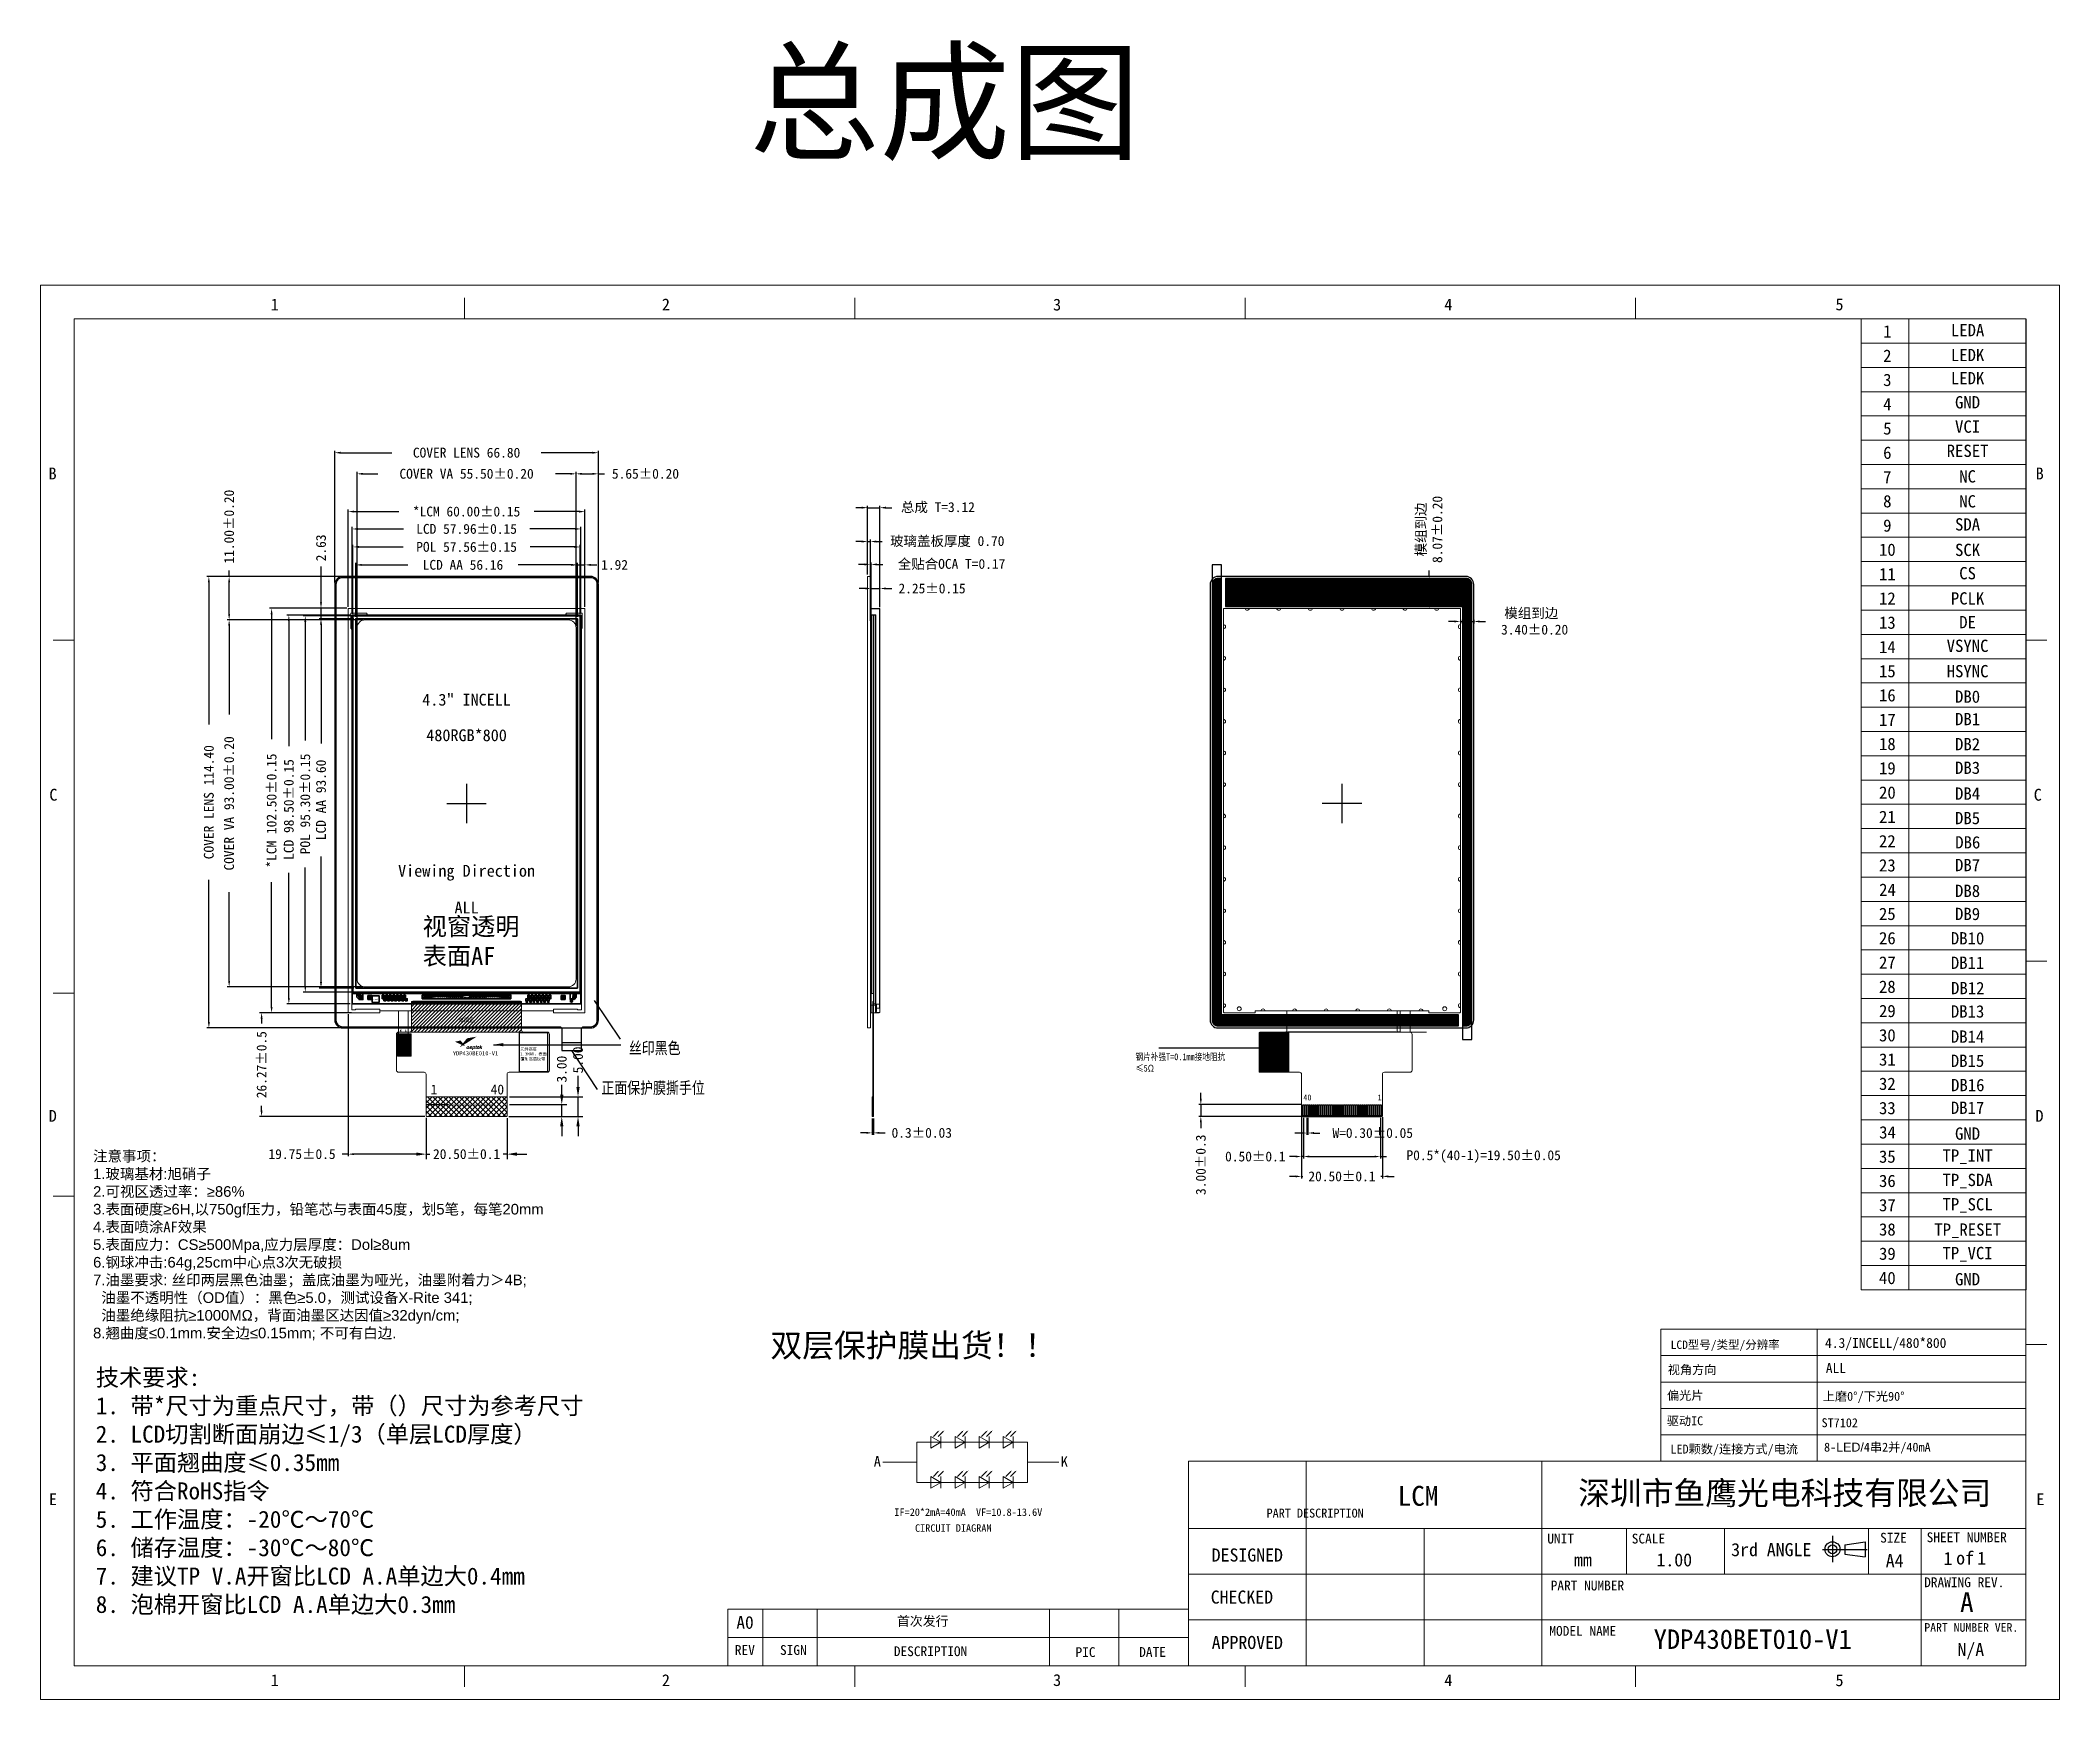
# Model space of a CAD drawing. Header units: inches. Extents: x 240 to 1407, y -538 to -118.
# Drawn here: x 895 to 1407, y -538 to -118 of the extents above; entities that cross this region are included whole.
import ezdxf
from ezdxf.enums import TextEntityAlignment as Align

# ---------------------------------------------------------------- set-up
doc = ezdxf.new("R2010")
doc.units = ezdxf.units.IN
doc.header["$LTSCALE"] = 1.21
doc.header["$MEASUREMENT"] = 0
doc.header["$PDMODE"] = 3
doc.header["$PDSIZE"] = 0.3125
doc.layers.get('0').update_dxf_attribs({"linetype": 'CONTINUOUS'})
doc.layers.get('Defpoints').update_dxf_attribs({"linetype": 'CONTINUOUS'})
for name, color, linetype in [('', 7, 'CONTINUOUS'), ('BL', 7, 'CONTINUOUS'), ('Cover lens', 6, 'CONTINUOUS'), ('DIM（标注）', 3, 'CONTINUOUS'), ('PCB1_GTO', 1, 'CONTINUOUS'), ('TXT', 6, 'CONTINUOUS'), ('图框及文字', 7, 'CONTINUOUS'), ('文字', 7, 'CONTINUOUS'), ('标 注', 3, 'CONTINUOUS'), ('正保', 5, 'CONTINUOUS'), ('背胶', 2, 'CONTINUOUS')]:
    doc.layers.add(name, color=color, linetype=linetype)
for name, color, linetype, lineweight in [('2ITO.drawing', 4, 'CONTINUOUS', 100), ('DIM', 123, 'CONTINUOUS', 9), ('FPC', 40, 'CONTINUOUS', 20), ('GATE.drawing', 3, 'CONTINUOUS', 100), ('LABEL.drawing', 7, 'CONTINUOUS', 100), ('LCD', 1, 'CONTINUOUS', 18), ('PVX.drawing', 8, 'CONTINUOUS', 100), ('TFT_line.drawing', 3, 'CONTINUOUS', 100)]:
    doc.layers.add(name, color=color, linetype=linetype, lineweight=lineweight)
doc.styles.add('arial', font='arial.ttf')
doc.styles.add('NOTE', font='ROMANS.shx', dxfattribs={"width": 0.8, "bigfont": 'EXTFONT.shx'})
doc.styles.add('St', font='', dxfattribs={"height": 2})
doc.styles.get("Standard").update_dxf_attribs({"font": 'txt', "width": 0.8})
doc.styles.add('仿宋', font='', dxfattribs={"height": 2.5})
doc.styles.add('宋', font='')
doc.styles.add('宋体', font='')
doc.styles.add('黑体', font='')
doc.styles.get('St').set_extended_font_data('SimSun')
doc.styles.get('仿宋').set_extended_font_data('FangSong_GB2312')
doc.styles.get('宋').set_extended_font_data('SimSun')
doc.styles.get('宋体').set_extended_font_data('SimSun')
doc.styles.get('黑体').set_extended_font_data('楷体_GB2312')
doc.dimstyles.new('HC-1', dxfattribs={"dimtxt": 2.5, "dimasz": 1.5, "dimexe": 0.5, "dimexo": 0.5, "dimgap": 0.9, "dimtad": 0, "dimzin": 0, "dimdsep": 46, "dimtxsty": '仿宋', "dimcen": 0.5, "dimclrd": 3, "dimclre": 3, "dimclrt": 3, "dimazin": 0, "dimtfac": 1, "dimtmove": 0, "dimatfit": 3, "dimfxl": 1, "dimtolj": 1, "dimtzin": 0, "dimarcsym": 0})
doc.dimstyles.new('HJ', dxfattribs={"dimtxt": 3.5, "dimasz": 2.5, "dimexe": 1.25, "dimexo": 0.625, "dimtad": 1, "dimtxsty": '黑体', "dimcen": 2.5, "dimclrd": 4, "dimclre": 4, "dimclrt": 4, "dimadec": 0, "dimazin": 0, "dimtfac": 1, "dimtmove": 0, "dimatfit": 3, "dimfxl": 1, "dimarcsym": 0})
doc.dimstyles.new('ISO-25', dxfattribs={"dimtxt": 2.5, "dimasz": 2.5, "dimexe": 1.25, "dimexo": 0.625, "dimtad": 1, "dimtxsty": 'Standard', "dimcen": 2.5, "dimadec": 0, "dimazin": 0, "dimtfac": 1, "dimtmove": 0, "dimatfit": 3, "dimfxl": 1, "dimarcsym": 0})
doc.dimstyles.new('STANDARD$7', dxfattribs={"dimtxt": 1.5, "dimasz": 1.25, "dimexe": 0.25, "dimexo": 0.25, "dimgap": 0.25, "dimtad": 0, "dimzin": 0, "dimdsep": 46, "dimtxsty": 'NOTE', "dimcen": 0.5, "dimclrd": 256, "dimclre": 5, "dimclrt": 256, "dimadec": 0, "dimazin": 0, "dimtfac": 1, "dimtmove": 0, "dimatfit": 1, "dimfxl": 1, "dimtolj": 1, "dimtzin": 0, "dimarcsym": 0})

# ---------------------------------------------------------------- blocks, each defined once
blk = doc.blocks.new('THIRD-PROJ_BL0')
at = {"linetype": 'Continuous'}
blk.add_line((257.13, 38.11), (257.13, 34.11), dxfattribs=at)
at = {"color": 7, "linetype": 'Continuous'}
for p, q in [((259.04, 36.73), (262.11, 37.22)), ((262.11, 37.22), (262.11, 34.94)), ((255.59, 36.06), (262.41, 36.06)), ((259.04, 36.73), (259.04, 35.31)), ((259.04, 35.31), (262.11, 34.94))]:
    blk.add_line(p, q, dxfattribs=at)
for centre, radius in [((257.13, 36.08), 1.14), ((257.13, 36.06), 0.67)]:
    blk.add_circle(centre, radius, dxfattribs=at)
blk = doc.blocks.new('*D87')
at = {"color": 0, "lineweight": -2, "transparency": 16777216}
for p, q in [((972.91, -261.28), (972.91, -236.62)), ((974.41, -237.12), (985.76, -237.12)), ((1031.41, -237.12), (1020.06, -237.12)), ((1032.91, -261.28), (1032.91, -236.62))]:
    blk.add_line(p, q, dxfattribs=at)
at = {"color": 0, "transparency": 16777216}
for points in [[(974.41, -236.87), (974.41, -237.37), (972.91, -237.12)], [(1031.41, -236.87), (1031.41, -237.37), (1032.91, -237.12)]]:
    blk.add_solid(points, dxfattribs=at)
at = {"layer": 'Defpoints', "color": 0, "transparency": 16777216}
for p in [(1032.91, -237.12), (972.91, -261.78), (1032.91, -261.78)]:
    blk.add_point(p, dxfattribs=at)
at = {"color": 7, "lineweight": 5, "transparency": 16777216, "insert": (1002.91, -237.12), "char_height": 2.5, "attachment_point": 5, "style": '仿宋'}
blk.add_mtext('\\A1;*LCM 60.00%%P0.15', dxfattribs=at)
blk = doc.blocks.new('*D88')
at = {"color": 0, "lineweight": -2, "transparency": 16777216}
for p, q in [((972.56, -261.63), (953.01, -261.63)), ((953.51, -263.13), (953.51, -294.78)), ((953.51, -362.63), (953.51, -330.99)), ((972.78, -364.13), (953.01, -364.13))]:
    blk.add_line(p, q, dxfattribs=at)
at = {"color": 0, "transparency": 16777216}
for points in [[(953.26, -263.13), (953.76, -263.13), (953.51, -261.63)], [(953.26, -362.63), (953.76, -362.63), (953.51, -364.13)]]:
    blk.add_solid(points, dxfattribs=at)
at = {"layer": 'Defpoints', "color": 0, "transparency": 16777216}
for p in [(953.51, -261.63), (973.06, -261.63), (973.28, -364.13)]:
    blk.add_point(p, dxfattribs=at)
at = {"color": 7, "lineweight": 5, "transparency": 16777216, "insert": (953.51, -312.88), "char_height": 2.5, "attachment_point": 5, "rotation": 90, "style": '仿宋'}
blk.add_mtext('\\A1;*LCM 102.50%%P0.15', dxfattribs=at)
blk = doc.blocks.new('*D89')
at = {"color": 0, "lineweight": -2, "transparency": 16777216}
for p, q in [((973.93, -262.86), (973.93, -241.02)), ((975.43, -241.52), (986.89, -241.52)), ((1030.39, -241.52), (1018.93, -241.52)), ((1031.89, -262.86), (1031.89, -241.02))]:
    blk.add_line(p, q, dxfattribs=at)
at = {"color": 0, "transparency": 16777216}
for points in [[(975.43, -241.27), (975.43, -241.77), (973.93, -241.52)], [(1030.39, -241.27), (1030.39, -241.77), (1031.89, -241.52)]]:
    blk.add_solid(points, dxfattribs=at)
at = {"layer": 'Defpoints', "color": 0, "transparency": 16777216}
for p in [(1031.89, -241.52), (973.93, -263.36), (1031.89, -263.36)]:
    blk.add_point(p, dxfattribs=at)
at = {"color": 7, "lineweight": 5, "transparency": 16777216, "insert": (1002.91, -241.52), "char_height": 2.5, "attachment_point": 5, "style": '仿宋'}
blk.add_mtext('\\A1;LCD 57.96%%P0.15', dxfattribs=at)
blk = doc.blocks.new('*D90')
at = {"color": 0, "lineweight": -2, "transparency": 16777216}
for p, q in [((974.83, -263.76), (974.83, -250.13)), ((976.33, -250.63), (988, -250.63)), ((1029.49, -250.63), (1015.99, -250.63)), ((1030.99, -263.76), (1030.99, -250.13))]:
    blk.add_line(p, q, dxfattribs=at)
at = {"color": 0, "transparency": 16777216}
for points in [[(976.33, -250.38), (976.33, -250.88), (974.83, -250.63)], [(1029.49, -250.38), (1029.49, -250.88), (1030.99, -250.63)]]:
    blk.add_solid(points, dxfattribs=at)
at = {"layer": 'Defpoints', "color": 0, "transparency": 16777216}
for p in [(1030.99, -250.63), (974.83, -264.26), (1030.99, -264.26)]:
    blk.add_point(p, dxfattribs=at)
at = {"color": 7, "lineweight": 5, "transparency": 16777216, "insert": (1001.99, -250.63), "char_height": 2.5, "attachment_point": 5, "style": '仿宋'}
blk.add_mtext('\\A1;LCD AA 56.16', dxfattribs=at)
blk = doc.blocks.new('*D91')
at = {"color": 0, "lineweight": -2, "transparency": 16777216}
for p, q in [((973.43, -263.36), (957.38, -263.36)), ((957.88, -264.86), (957.88, -296.6)), ((957.88, -360.36), (957.88, -328.63)), ((973.43, -361.86), (957.38, -361.86))]:
    blk.add_line(p, q, dxfattribs=at)
at = {"color": 0, "transparency": 16777216}
for points in [[(957.63, -264.86), (958.13, -264.86), (957.88, -263.36)], [(957.63, -360.36), (958.13, -360.36), (957.88, -361.86)]]:
    blk.add_solid(points, dxfattribs=at)
at = {"layer": 'Defpoints', "color": 0, "transparency": 16777216}
for p in [(973.93, -263.36), (957.88, -361.86), (973.93, -361.86)]:
    blk.add_point(p, dxfattribs=at)
at = {"color": 7, "lineweight": 5, "transparency": 16777216, "insert": (957.88, -312.61), "char_height": 2.5, "attachment_point": 5, "rotation": 90, "style": '仿宋'}
blk.add_mtext('\\A1;LCD 98.50%%P0.15', dxfattribs=at)
blk = doc.blocks.new('*D92')
at = {"color": 0, "lineweight": -2, "transparency": 16777216}
for p, q in [((974.33, -264.26), (965.53, -264.26)), ((966.03, -265.76), (966.03, -295.89)), ((966.03, -356.36), (966.03, -324.48)), ((974.33, -357.86), (965.53, -357.86))]:
    blk.add_line(p, q, dxfattribs=at)
at = {"color": 0, "transparency": 16777216}
for points in [[(965.78, -265.76), (966.28, -265.76), (966.03, -264.26)], [(965.78, -356.36), (966.28, -356.36), (966.03, -357.86)]]:
    blk.add_solid(points, dxfattribs=at)
at = {"layer": 'Defpoints', "color": 0, "transparency": 16777216}
for p in [(966.03, -264.26), (974.83, -264.26), (974.83, -357.86)]:
    blk.add_point(p, dxfattribs=at)
at = {"color": 7, "lineweight": 5, "transparency": 16777216, "insert": (966.03, -310.18), "char_height": 2.5, "attachment_point": 5, "rotation": 90, "style": '仿宋'}
blk.add_mtext('\\A1;LCD AA 93.60', dxfattribs=at)
blk = doc.blocks.new('*D93')
at = {"color": 0, "lineweight": -2, "transparency": 16777216}
for p, q in [((974.13, -263.06), (974.13, -245.58)), ((975.63, -246.08), (986.83, -246.08)), ((1030.19, -246.08), (1018.99, -246.08)), ((1031.69, -263.06), (1031.69, -245.58))]:
    blk.add_line(p, q, dxfattribs=at)
at = {"color": 0, "transparency": 16777216}
for points in [[(975.63, -245.83), (975.63, -246.33), (974.13, -246.08)], [(1030.19, -245.83), (1030.19, -246.33), (1031.69, -246.08)]]:
    blk.add_solid(points, dxfattribs=at)
at = {"layer": 'Defpoints', "color": 0, "transparency": 16777216}
for p in [(1031.69, -246.08), (974.13, -263.56), (1031.69, -263.56)]:
    blk.add_point(p, dxfattribs=at)
at = {"color": 7, "lineweight": 5, "transparency": 16777216, "insert": (1002.91, -246.08), "char_height": 2.5, "attachment_point": 5, "style": '仿宋'}
blk.add_mtext('\\A1;POL 57.56%%P0.15', dxfattribs=at)
blk = doc.blocks.new('*D94')
at = {"color": 0, "lineweight": -2, "transparency": 16777216}
for p, q in [((973.63, -263.56), (961.54, -263.56)), ((962.04, -265.06), (962.04, -295.14)), ((962.04, -357.36), (962.04, -327.29)), ((973.63, -358.86), (961.54, -358.86))]:
    blk.add_line(p, q, dxfattribs=at)
at = {"color": 0, "transparency": 16777216}
for points in [[(961.79, -265.06), (962.29, -265.06), (962.04, -263.56)], [(961.79, -357.36), (962.29, -357.36), (962.04, -358.86)]]:
    blk.add_solid(points, dxfattribs=at)
at = {"layer": 'Defpoints', "color": 0, "transparency": 16777216}
for p in [(974.13, -263.56), (962.04, -358.86), (974.13, -358.86)]:
    blk.add_point(p, dxfattribs=at)
at = {"color": 7, "lineweight": 5, "transparency": 16777216, "insert": (962.04, -311.21), "char_height": 2.5, "attachment_point": 5, "rotation": 90, "style": '仿宋'}
blk.add_mtext('\\A1;POL 95.30%%P0.15', dxfattribs=at)
blk = doc.blocks.new('*D84')
at = {"color": 0, "lineweight": -2, "transparency": 16777216}
for p, q in [((1029.49, -250.63), (1027.99, -250.63)), ((1030.99, -263.76), (1030.99, -250.13)), ((1030.99, -250.63), (1032.91, -250.63)), ((1032.91, -261.28), (1032.91, -250.13)), ((1034.41, -250.63), (1035.94, -250.63))]:
    blk.add_line(p, q, dxfattribs=at)
at = {"color": 0, "transparency": 16777216}
for points in [[(1029.49, -250.38), (1029.49, -250.88), (1030.99, -250.63)], [(1034.41, -250.38), (1034.41, -250.88), (1032.91, -250.63)]]:
    blk.add_solid(points, dxfattribs=at)
at = {"layer": 'Defpoints', "color": 0, "transparency": 16777216}
for p in [(1032.91, -250.63), (1030.99, -264.26), (1032.91, -261.78)]:
    blk.add_point(p, dxfattribs=at)
at = {"color": 7, "lineweight": 5, "transparency": 16777216, "insert": (1040.41, -250.63), "char_height": 2.5, "attachment_point": 5, "style": '仿宋'}
blk.add_mtext('\\A1;1.92', dxfattribs=at)
blk = doc.blocks.new('*D85')
at = {"layer": 'Cover lens', "color": 0, "lineweight": -2, "transparency": 16777216}
for p, q in [((966.03, -260.13), (966.03, -251.03)), ((972.56, -261.63), (965.53, -261.63)), ((974.33, -264.26), (965.53, -264.26)), ((966.03, -264.26), (966.03, -261.63)), ((966.03, -265.76), (966.03, -267.26))]:
    blk.add_line(p, q, dxfattribs=at)
at = {"layer": 'Cover lens', "color": 0, "transparency": 16777216}
for points in [[(965.78, -260.13), (966.28, -260.13), (966.03, -261.63)], [(965.78, -265.76), (966.28, -265.76), (966.03, -264.26)]]:
    blk.add_solid(points, dxfattribs=at)
at = {"layer": 'Defpoints', "color": 0, "transparency": 16777216}
for p in [(966.03, -261.63), (973.06, -261.63), (974.83, -264.26)]:
    blk.add_point(p, dxfattribs=at)
at = {"layer": 'Cover lens', "color": 7, "lineweight": 5, "transparency": 16777216, "insert": (966.03, -246.32), "char_height": 2.5, "attachment_point": 5, "rotation": 90, "style": '仿宋'}
blk.add_mtext('\\A1;2.63', dxfattribs=at)
blk = doc.blocks.new('*D82')
at = {"color": 0, "lineweight": -2}
for p, q in [((1103.89, -256.61), (1102.39, -256.61)), ((1105.39, -261.13), (1105.39, -256.11)), ((1105.39, -256.61), (1107.64, -256.61)), ((1107.64, -261.33), (1107.64, -256.11)), ((1109.14, -256.61), (1110.64, -256.61))]:
    blk.add_line(p, q, dxfattribs=at)
at = {"color": 0}
for points in [[(1103.89, -256.36), (1103.89, -256.86), (1105.39, -256.61)], [(1109.14, -256.36), (1109.14, -256.86), (1107.64, -256.61)]]:
    blk.add_solid(points, dxfattribs=at)
at = {"layer": 'Defpoints', "color": 0}
for p in [(1107.64, -256.61), (1105.39, -261.63), (1107.64, -261.83)]:
    blk.add_point(p, dxfattribs=at)
at = {"color": 7, "lineweight": 5, "insert": (1120.83, -256.61), "char_height": 2.5, "attachment_point": 5, "style": '仿宋'}
blk.add_mtext('\\A1;2.25%%P0.15', dxfattribs=at)
blk = doc.blocks.new('fpc_mark')
h = blk.add_hatch(color=3)
h.dxf.hatch_style = 1
h.paths.add_polyline_path([(0.34, 0.3017), (0, 0.3017), (0, 0.2), (0.34, 0.2), (0.34, 0), (0.4417, 0), (0.4417, 0.5017), (0.34, 0.5017)])
at = {"layer": 'GATE.drawing', "color": 3, "linetype": 'Continuous', "lineweight": 100}
blk.add_lwpolyline([(0.34, 0.3017), (0, 0.3017), (0, 0.2), (0.34, 0.2), (0.34, 0), (0.4417, 0), (0.4417, 0.5017), (0.34, 0.5017)], close=True, dxfattribs=at)
at = {"layer": 'TFT_line.drawing', "color": 3, "linetype": 'Continuous', "lineweight": 100}
blk.add_lwpolyline([(0.34085, 0.30085), (0.00085, 0.30085), (0.00085, 0.20085), (0.34085, 0.20085), (0.34085, 0.00085), (0.44085, 0.00085), (0.44085, 0.50085), (0.34085, 0.50085)], close=True, dxfattribs=at)
blk = doc.blocks.new('fpc_pin_dummy')
at = {"layer": '2ITO.drawing', "color": 4, "linetype": 'Continuous', "lineweight": 100}
blk.add_lwpolyline([(0, 0), (0.06, 0), (0.06, 0.5), (0, 0.5)], close=True, dxfattribs=at)
at = {"layer": 'TFT_line.drawing', "color": 3, "linetype": 'Continuous', "lineweight": 100}
blk.add_lwpolyline([(0, 0), (0.06, 0), (0.06, 0.5), (0, 0.5)], close=True, dxfattribs=at)
blk = doc.blocks.new('fpc_name')
at = {"layer": 'LABEL.drawing', "color": 7, "linetype": 'Continuous', "lineweight": 100}
for s, p in [('DUMMY', (0.03143, 0.22667)), ('GNDA', (0.14143, 0.22667)), ('GNDA', (0.25143, 0.22667)), ('GNDA', (0.36143, 0.22667)), ('FOG_TEST2', (0.47143, 0.22667)), ('FOG_TEST1', (0.58143, 0.22667)), ('NULL', (0.69143, 0.22667)), ('GND_E', (0.80143, 0.22667)), ('GND_E', (0.91143, 0.22667)), ('GND_E', (1.02143, 0.22667)), ('GND_DG', (1.13143, 0.22667)), ('GND_DB', (1.24143, 0.22667)), ('VGLI', (1.35143, 0.22667)), ('TVL_R', (1.46143, 0.22667)), ('TVL_R', (1.57143, 0.22667)), ('TVH_R', (1.68143, 0.22667)), ('TVH_R', (1.79143, 0.22667)), ('VGH', (1.90143, 0.22667)), ('VGHO1', (2.01143, 0.22667)), ('VSSA_REF', (2.12143, 0.22667)), ('VSSA_REF', (2.23143, 0.22667)), ('AGNDS', (2.34143, 0.22667)), ('VSSA_R', (2.45143, 0.22667)), ('AVDDT_R', (2.56143, 0.22667)), ('IOVCC_AR', (2.67143, 0.22667)), ('DGND', (2.78143, 0.22667)), ('VDD', (2.89143, 0.22667)), ('VDD', (3.00143, 0.22667)), ('AVDDS', (3.11143, 0.22667)), ('AVEES', (3.22143, 0.22667)), ('AVEEP', (3.33143, 0.22667)), ('AVEEP', (3.44143, 0.22667)), ('AGNDP', (3.55143, 0.22667)), ('AGNDP', (3.66143, 0.22667)), ('VGL', (3.77143, 0.22667)), ('COGTEST[4]', (3.88143, 0.22667)), ('COGTEST[3]', (3.99143, 0.22667)), ('AVDDP', (4.10143, 0.22667)), ('AVDDP', (4.21143, 0.22667)), ('VCOM_PASS_R', (4.32143, 0.22667)), ('IOVCCS', (4.43143, 0.22667)), ('GVDDN', (4.54143, 0.22667)), ('GVDDP', (4.65143, 0.22667)), ('VPP', (4.76143, 0.22667)), ('AVDDS', (4.87143, 0.22667)), ('AVEES', (4.98143, 0.22667)), ('AGNDS', (5.09143, 0.22667)), ('AVDDR', (5.20143, 0.22667)), ('AVEER', (5.31143, 0.22667)), ('VCOM', (5.42143, 0.22667)), ('VCOM', (5.53143, 0.22667)), ('IOVCCR', (5.64143, 0.22667)), ('AGNDR', (5.75143, 0.22667)), ('VDD', (5.86143, 0.22667)), ('VDD', (5.97143, 0.22667)), ('IOVCC', (6.08143, 0.22667)), ('IOVCC', (6.19143, 0.22667)), ('DGND', (6.30143, 0.22667)), ('DPHYVCC', (6.41143, 0.22667)), ('DPHYGND', (6.52143, 0.22667)), ('DATA3N', (6.63143, 0.22667)), ('DATA3N', (6.74143, 0.22667)), ('DUMMY', (6.85126, 0.22667)), ('DATA3P', (6.96143, 0.22667)), ('DATA3P', (7.07143, 0.22667)), ('DPHYGND', (7.18143, 0.22667)), ('DATA0N', (7.29143, 0.22667)), ('DATA0N', (7.40143, 0.22667)), ('DUMMY', (7.51254, 0.22667)), ('DATA0P', (7.62143, 0.22667)), ('DATA0P', (7.73143, 0.22667)), ('DPHYGND', (7.84143, 0.22667)), ('CLKN', (7.95143, 0.22667)), ('CLKN', (8.06143, 0.22667)), ('DUMMY', (8.17123, 0.22667)), ('CLKP', (8.28143, 0.22667)), ('CLKP', (8.39143, 0.22667)), ('DPHYGND', (8.50143, 0.22667)), ('DATA1N', (8.61143, 0.22667)), ('DATA1N', (8.72143, 0.22667)), ('DUMMY', (8.83143, 0.22667)), ('DATA1P', (8.94143, 0.22667)), ('DATA1P', (9.05143, 0.22667)), ('DPHYGND', (9.16143, 0.22667)), ('DATA2N', (9.27143, 0.22667)), ('DATA2N', (9.38143, 0.22667)), ('DUMMY', (9.49143, 0.22667)), ('DATA2P', (9.60143, 0.22667)), ('DATA2P', (9.71143, 0.22667)), ('DPHYGND', (9.82143, 0.22667)), ('VDDM', (9.93143, 0.22667)), ('DPHYVCC', (10.04143, 0.22667)), ('DGND', (10.15143, 0.22667)), ('AGNDS', (10.26143, 0.22667)), ('VSYNCX', (10.37143, 0.22667)), ('HSYNCX', (10.48143, 0.22667)), ('PCLK', (10.59143, 0.22667)), ('ENABLE', (10.70143, 0.22667)), ('D[23]', (10.81143, 0.22667)), ('D[22]', (10.92143, 0.22667)), ('D[21]', (11.03143, 0.22667)), ('D[20]', (11.14143, 0.22667)), ('D[19]', (11.25143, 0.22667)), ('D[18]', (11.36143, 0.22667)), ('D[17]', (11.47143, 0.22667)), ('D[16]', (11.58143, 0.22667)), ('D[15]', (11.69143, 0.22667)), ('D[14]', (11.80143, 0.22667)), ('D[13]', (11.91143, 0.22667)), ('D[12]', (12.02143, 0.22667)), ('D[11]', (12.13143, 0.22667)), ('D[10]', (12.24143, 0.22667)), ('D[9]', (12.35143, 0.22667)), ('D[8]', (12.46143, 0.22667)), ('D[7]', (12.57143, 0.22667)), ('D[6]', (12.68143, 0.22667)), ('D[5]', (12.79143, 0.22667)), ('D[4]', (12.90143, 0.22667)), ('D[3]', (13.01143, 0.22667)), ('D[2]', (13.12143, 0.22667)), ('D[1]', (13.23143, 0.22667)), ('D[0]', (13.34143, 0.22667)), ('SCL', (13.45143, 0.22667)), ('DCX', (13.56143, 0.22667)), ('CSX', (13.67143, 0.22667)), ('SDA', (13.78143, 0.22667)), ('SDO', (13.89143, 0.22667)), ('IOVCC', (14.00143, 0.22667)), ('DGND', (14.11143, 0.22667)), ('AGNDG', (14.22143, 0.22667)), ('VCOM', (14.33143, 0.22667)), ('VCOM', (14.44143, 0.22667)), ('AVEES', (14.55143, 0.22667)), ('AVDDS', (14.66143, 0.22667)), ('SWIRE', (14.77143, 0.22667)), ('RESX', (14.88143, 0.22667)), ('LANSEL[1]', (14.99143, 0.22667)), ('LANSEL[0]', (15.10143, 0.22667)), ('FRM', (15.21143, 0.22667)), ('DSWAP[1]', (15.32143, 0.22667)), ('DSWAP[0]', (15.43143, 0.22667)), ('IM[2]', (15.54143, 0.22667)), ('IM[1]', (15.65143, 0.22667)), ('IM[0]', (15.76143, 0.22667)), ('PNSWAP', (15.87143, 0.22667)), ('LEDPWM', (15.98143, 0.22667)), ('TE', (16.09143, 0.22667)), ('TP_TEST_EN', (16.20143, 0.22667)), ('TP_FLASH_SCK', (16.31143, 0.22667)), ('TP_FLASH_MOSI', (16.42143, 0.22667)), ('TP_FLASH_MISO', (16.53129, 0.22667)), ('TP_FLASH_CS', (16.64143, 0.22667)), ('TP_SPI_SCLK', (16.75143, 0.22667)), ('TP_SPI_MOSI', (16.86143, 0.22667)), ('TP_SPI_MISO', (16.97143, 0.22667)), ('TP_SPI_CS', (17.08143, 0.22667)), ('TP_I2C1_SCL', (17.19143, 0.22667)), ('TP_I2C1_SDA', (17.30143, 0.22667)), ('TP_INT', (17.41143, 0.22667)), ('DGND', (17.52143, 0.22667)), ('IOVCC', (17.63143, 0.22667)), ('IOVCC', (17.74143, 0.22667)), ('RST_OR_ENB', (17.85143, 0.22667)), ('TP_OPT_1', (17.96143, 0.22667)), ('FLASH_HOLD', (18.07143, 0.22667)), ('FLASH_WP', (18.18143, 0.22667)), ('TP_UART_TX', (18.29143, 0.22667)), ('VCSW2', (18.40143, 0.22667)), ('VCSW1', (18.51143, 0.22667)), ('PWR_MODE', (18.62143, 0.22667)), ('TP_RESX', (18.73143, 0.22667)), ('IM_SPI', (18.84143, 0.22667)), ('VCI', (18.95143, 0.22667)), ('AGNDS', (19.06143, 0.22667)), ('IOVCCS', (19.17143, 0.22667)), ('IOVCC_OSC', (19.28143, 0.22667)), ('VSSD_OSC', (19.39143, 0.22667)), ('VCOM', (19.50143, 0.22667)), ('VCOM', (19.61143, 0.22667)), ('VSSA_VL', (19.72143, 0.22667)), ('VSSA_VL', (19.83143, 0.22667)), ('VSSA_M', (19.94143, 0.22667)), ('VSSA_M', (20.05143, 0.22667)), ('AVDDT_M', (20.16143, 0.22667)), ('AVDDT_M', (20.27143, 0.22667)), ('TVL_M', (20.38143, 0.22667)), ('TVL_M', (20.49143, 0.22667)), ('TVH_M', (20.60143, 0.22667)), ('TVH_M', (20.71143, 0.22667)), ('AGNDR', (20.82143, 0.22667)), ('IOVCC_AM', (20.93143, 0.22667)), ('IOVCC_AM', (21.04143, 0.22667)), ('VGH', (21.15143, 0.22667)), ('VGH', (21.26143, 0.22667)), ('AVEEP', (21.37143, 0.22667)), ('AVEEP', (21.48143, 0.22667)), ('VCOM_PASS_L', (21.59143, 0.22667)), ('AVDDP', (21.70143, 0.22667)), ('AVDDP', (21.81143, 0.22667)), ('AGNDP', (21.92143, 0.22667)), ('VCOM_OPT', (22.03143, 0.22667)), ('VAG', (22.14143, 0.22667)), ('VAG', (22.25143, 0.22667)), ('COGTEST[2]', (22.36143, 0.22667)), ('COGTEST[1]', (22.47143, 0.22667)), ('VDD', (22.58143, 0.22667)), ('DGND', (22.69143, 0.22667)), ('AVDDS', (22.80143, 0.22667)), ('AVEES', (22.91143, 0.22667)), ('AVDDT_L', (23.02143, 0.22667)), ('IOVCC_AL', (23.13143, 0.22667)), ('AGNDS', (23.24143, 0.22667)), ('VSSA_L', (23.35143, 0.22667)), ('VSSA_REF', (23.46143, 0.22667)), ('VSSA_REF', (23.57143, 0.22667)), ('VGH', (23.68143, 0.22667)), ('VGHO1', (23.79143, 0.22667)), ('TVH_L', (23.90143, 0.22667)), ('TVH_L', (24.01143, 0.22667)), ('TVL_L', (24.12143, 0.22667)), ('TVL_L', (24.23143, 0.22667)), ('VGL', (24.34143, 0.22667)), ('DUMMY', (24.45143, 0.22667)), ('GND_DR', (24.56143, 0.22667)), ('VGL_SW', (24.67143, 0.22667)), ('GND_E', (24.78143, 0.22667)), ('GND_E', (24.89143, 0.22667)), ('GND_E', (25.00143, 0.22667)), ('NULL', (25.11143, 0.22667)), ('FOG_TEST2', (25.22143, 0.22667)), ('FOG_TEST1', (25.33143, 0.22667)), ('GNDA', (25.44143, 0.22667)), ('GNDA', (25.55143, 0.22667)), ('GNDA', (25.66143, 0.22667)), ('DUMMY', (25.77143, 0.22667))]:
    blk.add_text(s, height=0.04, rotation=90, dxfattribs=at).set_placement(p, align=Align.MIDDLE_CENTER)
blk = doc.blocks.new('fpc_pin')
at = {"layer": 'TFT_line.drawing', "color": 3, "linetype": 'Continuous', "lineweight": 100}
blk.add_lwpolyline([(0, 0), (0.06, 0), (0.06, 0.5), (0, 0.5)], close=True, dxfattribs=at)
blk = doc.blocks.new('fpc_all')
at = {"layer": 'TFT_line.drawing', "color": 3, "linetype": 'Continuous', "lineweight": 100}
blk.add_lwpolyline([(-0.73658, 0), (26.54342, 0), (26.54342, 0.5), (-0.73658, 0.5)], close=True, dxfattribs=at)
at = {"color": 1, "linetype": 'Continuous', "lineweight": 100}
for name, p in [('fpc_mark', (-0.73743, -0.00085)), ('fpc_name', (0.00249, 0.02333)), ('fpc_pin_dummy', (0.66342, 0)), ('fpc_pin_dummy', (25.08342, 0))]:
    blk.add_blockref(name, p, dxfattribs=at)
at = {"color": 1, "linetype": 'Continuous', "lineweight": 100, "row_count": 1, "row_spacing": 0.4, "column_spacing": 0.11}
for p, column_count in [((0.00342, 0), 6), ((0.77342, 0), 221), ((25.19342, 0), 6)]:
    blk.add_blockref('fpc_pin', p, dxfattribs=dict(at, column_count=column_count))
at = {"color": 1, "linetype": 'Continuous', "lineweight": 100, "xscale": -1}
blk.add_blockref('fpc_mark', (26.54427, -0.00085), dxfattribs=at)
at = {"layer": 'LABEL.drawing', "color": 7, "linetype": 'Continuous', "lineweight": 100}
for s, p in [('235', (0.03322, 0.4818)), ('234', (0.14322, 0.4818)), ('233', (0.25322, 0.4818)), ('232', (0.36322, 0.4818)), ('231', (0.47322, 0.4818)), ('230', (0.58322, 0.4818)), ('229', (0.69322, 0.4818)), ('228', (0.80322, 0.4818)), ('227', (0.91322, 0.4818)), ('226', (1.02322, 0.4818)), ('225', (1.13322, 0.4818)), ('224', (1.24322, 0.4818)), ('223', (1.35322, 0.4818)), ('222', (1.46322, 0.4818)), ('221', (1.57322, 0.4818)), ('220', (1.68322, 0.4818)), ('219', (1.79322, 0.4818)), ('218', (1.90322, 0.4818)), ('217', (2.01322, 0.4818)), ('216', (2.12322, 0.4818)), ('215', (2.23322, 0.4818)), ('214', (2.34322, 0.4818)), ('213', (2.45322, 0.4818)), ('212', (2.56322, 0.4818)), ('211', (2.67322, 0.4818)), ('210', (2.78322, 0.4818)), ('209', (2.89322, 0.4818)), ('208', (3.00322, 0.4818)), ('207', (3.11322, 0.4818)), ('206', (3.22322, 0.4818)), ('205', (3.33322, 0.4818)), ('204', (3.44322, 0.4818)), ('203', (3.55322, 0.4818)), ('202', (3.66322, 0.4818)), ('201', (3.77322, 0.4818)), ('200', (3.88322, 0.4818)), ('199', (3.99322, 0.4818)), ('198', (4.10322, 0.4818)), ('197', (4.21322, 0.4818)), ('196', (4.32322, 0.4818)), ('195', (4.43322, 0.4818)), ('194', (4.54322, 0.4818)), ('193', (4.65322, 0.4818)), ('192', (4.76322, 0.4818)), ('191', (4.87322, 0.4818)), ('190', (4.98322, 0.4818)), ('189', (5.09322, 0.4818)), ('188', (5.20322, 0.4818)), ('187', (5.31322, 0.4818)), ('186', (5.42322, 0.4818)), ('185', (5.53322, 0.4818)), ('184', (5.64322, 0.4818)), ('183', (5.75322, 0.4818)), ('182', (5.86322, 0.4818)), ('181', (5.97322, 0.4818)), ('180', (6.08322, 0.4818)), ('179', (6.19322, 0.4818)), ('178', (6.30322, 0.4818)), ('177', (6.41322, 0.4818)), ('176', (6.52322, 0.4818)), ('175', (6.63322, 0.4818)), ('174', (6.74322, 0.4818)), ('173', (6.85322, 0.4818)), ('172', (6.96322, 0.4818)), ('171', (7.07322, 0.4818)), ('170', (7.18322, 0.4818)), ('169', (7.29322, 0.4818)), ('168', (7.40322, 0.4818)), ('167', (7.51322, 0.4818)), ('166', (7.62322, 0.4818)), ('165', (7.73322, 0.4818)), ('164', (7.84322, 0.4818)), ('163', (7.95322, 0.4818)), ('162', (8.06322, 0.4818)), ('161', (8.17322, 0.4818)), ('160', (8.28322, 0.4818)), ('159', (8.39322, 0.4818)), ('158', (8.50322, 0.4818)), ('157', (8.61322, 0.4818)), ('156', (8.72322, 0.4818)), ('155', (8.83322, 0.4818)), ('154', (8.94322, 0.4818)), ('153', (9.05322, 0.4818)), ('152', (9.16322, 0.4818)), ('151', (9.27322, 0.4818)), ('150', (9.38322, 0.4818)), ('149', (9.49322, 0.4818)), ('148', (9.60322, 0.4818)), ('147', (9.71322, 0.4818)), ('146', (9.82322, 0.4818)), ('145', (9.93322, 0.4818)), ('144', (10.04322, 0.4818)), ('143', (10.15322, 0.4818)), ('142', (10.26322, 0.4818)), ('141', (10.37322, 0.4818)), ('140', (10.48322, 0.4818)), ('139', (10.59322, 0.4818)), ('138', (10.70322, 0.4818)), ('137', (10.81322, 0.4818)), ('136', (10.92322, 0.4818)), ('135', (11.03322, 0.4818)), ('134', (11.14322, 0.4818)), ('133', (11.25322, 0.4818)), ('132', (11.36322, 0.4818)), ('131', (11.47322, 0.4818)), ('130', (11.58322, 0.4818)), ('129', (11.69322, 0.4818)), ('128', (11.80322, 0.4818)), ('127', (11.91322, 0.4818)), ('126', (12.02322, 0.4818)), ('125', (12.13322, 0.4818)), ('124', (12.24322, 0.4818)), ('123', (12.35322, 0.4818)), ('122', (12.46322, 0.4818)), ('121', (12.57322, 0.4818)), ('120', (12.68322, 0.4818)), ('119', (12.79322, 0.4818)), ('118', (12.90322, 0.4818)), ('117', (13.01322, 0.4818)), ('116', (13.12322, 0.4818)), ('115', (13.23322, 0.4818)), ('114', (13.34322, 0.4818)), ('113', (13.45322, 0.4818)), ('112', (13.56322, 0.4818)), ('111', (13.67322, 0.4818)), ('110', (13.78322, 0.4818)), ('109', (13.89322, 0.4818)), ('108', (14.00322, 0.4818)), ('107', (14.11322, 0.4818)), ('106', (14.22322, 0.4818)), ('105', (14.33322, 0.4818)), ('104', (14.44322, 0.4818)), ('103', (14.55322, 0.4818)), ('102', (14.66322, 0.4818)), ('101', (14.77322, 0.4818)), ('100', (14.88322, 0.4818)), ('99', (14.99322, 0.4818)), ('98', (15.10322, 0.4818)), ('97', (15.21322, 0.4818)), ('96', (15.32322, 0.4818)), ('95', (15.43322, 0.4818)), ('94', (15.54322, 0.4818)), ('93', (15.65322, 0.4818)), ('92', (15.76322, 0.4818)), ('91', (15.87322, 0.4818)), ('90', (15.98322, 0.4818)), ('89', (16.09322, 0.4818)), ('88', (16.20322, 0.4818)), ('87', (16.31322, 0.4818)), ('86', (16.42322, 0.4818)), ('85', (16.53322, 0.4818)), ('84', (16.64322, 0.4818)), ('83', (16.75322, 0.4818)), ('82', (16.86322, 0.4818)), ('81', (16.97322, 0.4818)), ('80', (17.08322, 0.4818)), ('79', (17.19322, 0.4818)), ('78', (17.30322, 0.4818)), ('77', (17.41322, 0.4818)), ('76', (17.52322, 0.4818)), ('75', (17.63322, 0.4818)), ('74', (17.74322, 0.4818)), ('73', (17.85322, 0.4818)), ('72', (17.96322, 0.4818)), ('71', (18.07322, 0.4818)), ('70', (18.18322, 0.4818)), ('69', (18.29322, 0.4818)), ('68', (18.40322, 0.4818)), ('67', (18.51322, 0.4818)), ('66', (18.62322, 0.4818)), ('65', (18.73322, 0.4818)), ('64', (18.84322, 0.4818)), ('63', (18.95322, 0.4818)), ('62', (19.06322, 0.4818)), ('61', (19.17322, 0.4818)), ('60', (19.28322, 0.4818)), ('59', (19.39322, 0.4818)), ('58', (19.50322, 0.4818)), ('57', (19.61322, 0.4818)), ('56', (19.72322, 0.4818)), ('55', (19.83322, 0.4818)), ('54', (19.94322, 0.4818)), ('53', (20.05322, 0.4818)), ('52', (20.16322, 0.4818)), ('51', (20.27322, 0.4818)), ('50', (20.38322, 0.4818)), ('49', (20.49322, 0.4818)), ('48', (20.60322, 0.4818)), ('47', (20.71322, 0.4818)), ('46', (20.82322, 0.4818)), ('45', (20.93322, 0.4818)), ('44', (21.04322, 0.4818)), ('43', (21.15322, 0.4818)), ('42', (21.26322, 0.4818)), ('41', (21.37322, 0.4818)), ('40', (21.48322, 0.4818)), ('39', (21.59322, 0.4818)), ('38', (21.70322, 0.4818)), ('37', (21.81322, 0.4818)), ('36', (21.92322, 0.4818)), ('35', (22.03322, 0.4818)), ('34', (22.14322, 0.4818)), ('33', (22.25322, 0.4818)), ('32', (22.36322, 0.4818)), ('31', (22.47322, 0.4818)), ('30', (22.58322, 0.4818)), ('29', (22.69322, 0.4818)), ('28', (22.80322, 0.4818)), ('27', (22.91322, 0.4818)), ('26', (23.02322, 0.4818)), ('25', (23.13322, 0.4818)), ('24', (23.24322, 0.4818)), ('23', (23.35322, 0.4818)), ('22', (23.46322, 0.4818)), ('21', (23.57322, 0.4818)), ('20', (23.68322, 0.4818)), ('19', (23.79322, 0.4818)), ('18', (23.90322, 0.4818)), ('17', (24.01322, 0.4818)), ('16', (24.12322, 0.4818)), ('15', (24.23322, 0.4818)), ('14', (24.34322, 0.4818)), ('13', (24.45322, 0.4818)), ('12', (24.56322, 0.4818)), ('11', (24.67322, 0.4818)), ('10', (24.78322, 0.4818)), ('9', (24.89322, 0.4818)), ('8', (25.00322, 0.4818)), ('7', (25.11322, 0.4818)), ('6', (25.22322, 0.4818)), ('5', (25.33322, 0.4818)), ('4', (25.44322, 0.4818)), ('3', (25.55322, 0.4818)), ('2', (25.66322, 0.4818)), ('1', (25.77322, 0.4818))]:
    blk.add_text(s, height=0.02, dxfattribs=at).set_placement(p, align=Align.MIDDLE_CENTER)
blk = doc.blocks.new('panel_id')
at = {"layer": 'TFT_line.drawing', "color": 3, "linetype": 'Continuous', "lineweight": 100}
blk.add_lwpolyline([(0, 0), (1.7, 0), (1.7, 1.7), (0, 1.7)], close=True, dxfattribs=at)
blk.add_text('id_panel', height=0.2, dxfattribs=at).set_placement((0.85, 0.85), align=Align.MIDDLE_CENTER)
blk = doc.blocks.new('mark_process')
at = {"layer": 'GATE.drawing', "color": 3, "linetype": 'Continuous', "lineweight": 100}
blk.add_lwpolyline([(0.875, 0.6), (0.6, 0.6), (0.6, 0.875), (0.4, 0.875), (0.4, 0.6), (0.125, 0.6), (0.125, 0.4), (0.4, 0.4), (0.4, 0.125), (0.6, 0.125), (0.6, 0.4), (0.875, 0.4)], close=True, dxfattribs=at)
at = {"layer": 'TFT_line.drawing', "color": 3, "linetype": 'Continuous', "lineweight": 100}
blk.add_lwpolyline([(0, 0), (1, 0), (1, 1), (0, 1)], close=True, dxfattribs=at)
blk.add_text('PANEL PROC KEY', height=0.05, dxfattribs=at).set_placement((0.5, 0.06497), align=Align.MIDDLE_CENTER)
blk = doc.blocks.new('pvx_hole_4x4')
at = {"layer": 'PVX.drawing', "color": 8, "linetype": 'Continuous', "lineweight": 100}
blk.add_lwpolyline([(0.0038, 0), (0.004, 0.0002), (0.004, 0.0038), (0.0038, 0.004), (0.0002, 0.004), (0, 0.0038), (0, 0.0002), (0.0002, 0)], close=True, dxfattribs=at)
blk = doc.blocks.new('et_pad_unit')
at = {"layer": '2ITO.drawing', "color": 4, "linetype": 'Continuous', "lineweight": 100}
blk.add_lwpolyline([(0, 0.01), (0.01, 0), (0.49, 0), (0.5, 0.01), (0.5, 0.49), (0.49, 0.5), (0.01, 0.5), (0, 0.49)], close=True, dxfattribs=at)
at = {"layer": 'GATE.drawing', "color": 3, "linetype": 'Continuous', "lineweight": 100}
blk.add_lwpolyline([(0.49, 0.5), (0.01, 0.5), (0, 0.49), (0, 0.01), (0.01, 0), (0.49, 0), (0.5, 0.01), (0.5, 0.49)], close=True, dxfattribs=at)
at = {"color": 1, "linetype": 'Continuous', "lineweight": 100, "row_count": 7, "column_count": 7, "row_spacing": 0.07, "column_spacing": 0.07}
blk.add_blockref('pvx_hole_4x4', (0.038, 0.033), dxfattribs=at)
blk = doc.blocks.new('et_all')
at = {"color": 1, "linetype": 'Continuous', "lineweight": 100, "row_count": 1, "column_count": 7, "row_spacing": 0.35, "column_spacing": 0.9}
for p in [(1.8, 0.75), (2.25, -0.15)]:
    blk.add_blockref('et_pad_unit', p, dxfattribs=at)
blk = doc.blocks.new('ag_pad')
at = {"layer": '2ITO.drawing', "color": 4, "linetype": 'Continuous', "lineweight": 100}
blk.add_lwpolyline([(0, 0.64102), (0, 1.7), (1.5, 1.7), (1.5, 0), (0.53419, 0)], close=True, dxfattribs=at)
at = {"layer": 'GATE.drawing', "color": 3, "linetype": 'Continuous', "lineweight": 100}
for points in [[(0, 0.64102), (0.53419, 0), (1.5, 0), (1.5, 1.7), (1.44739, 1.7), (1.44739, 1.685), (1.47739, 1.685), (1.47739, 1.67), (1.44739, 1.67), (1.44739, 1.655), (1.47739, 1.655), (1.47739, 1.64), (1.44739, 1.64), (1.44739, 1.625), (1.47739, 1.625), (1.47739, 1.61), (1.44739, 1.61), (1.44739, 1.595), (1.47739, 1.595), (1.47739, 1.58), (1.44739, 1.58), (1.44739, 1.565), (1.47739, 1.565), (1.47739, 1.55), (1.44739, 1.55), (1.44739, 1.535), (1.47739, 1.535), (1.47739, 1.52), (1.41739, 1.52), (1.41739, 1.535), (1.44739, 1.535), (1.44739, 1.55), (1.41739, 1.55), (1.41739, 1.565), (1.44739, 1.565), (1.44739, 1.58), (1.41739, 1.58), (1.41739, 1.595), (1.44739, 1.595), (1.44739, 1.61), (1.41739, 1.61), (1.41739, 1.625), (1.44739, 1.625), (1.44739, 1.64), (1.41739, 1.64), (1.41739, 1.655), (1.44739, 1.655), (1.44739, 1.67), (1.41739, 1.67), (1.41739, 1.685), (1.44739, 1.685), (1.44739, 1.7), (1.37239, 1.7), (1.37239, 1.685), (1.40239, 1.685), (1.40239, 1.67), (1.37239, 1.67), (1.37239, 1.655), (1.40239, 1.655), (1.40239, 1.64), (1.37239, 1.64), (1.37239, 1.625), (1.40239, 1.625), (1.40239, 1.61), (1.37239, 1.61), (1.37239, 1.595), (1.40239, 1.595), (1.40239, 1.58), (1.37239, 1.58), (1.37239, 1.565), (1.40239, 1.565), (1.40239, 1.55), (1.37239, 1.55), (1.37239, 1.535), (1.40239, 1.535), (1.40239, 1.52), (1.34239, 1.52), (1.34239, 1.535), (1.37239, 1.535), (1.37239, 1.55), (1.34239, 1.55), (1.34239, 1.565), (1.37239, 1.565), (1.37239, 1.58), (1.34239, 1.58), (1.34239, 1.595), (1.37239, 1.595), (1.37239, 1.61), (1.34239, 1.61), (1.34239, 1.625), (1.37239, 1.625), (1.37239, 1.64), (1.34239, 1.64), (1.34239, 1.655), (1.37239, 1.655), (1.37239, 1.67), (1.34239, 1.67), (1.34239, 1.685), (1.37239, 1.685), (1.37239, 1.7), (1.29739, 1.7), (1.29739, 1.685), (1.32739, 1.685), (1.32739, 1.67), (1.29739, 1.67), (1.29739, 1.655), (1.32739, 1.655), (1.32739, 1.64), (1.29739, 1.64), (1.29739, 1.625), (1.32739, 1.625), (1.32739, 1.61), (1.29739, 1.61), (1.29739, 1.595), (1.32739, 1.595), (1.32739, 1.58), (1.29739, 1.58), (1.29739, 1.565), (1.32739, 1.565), (1.32739, 1.55), (1.29739, 1.55), (1.29739, 1.535), (1.32739, 1.535), (1.32739, 1.52), (1.26739, 1.52), (1.26739, 1.535), (1.29739, 1.535), (1.29739, 1.55), (1.26739, 1.55), (1.26739, 1.565), (1.29739, 1.565), (1.29739, 1.58), (1.26739, 1.58), (1.26739, 1.595), (1.29739, 1.595), (1.29739, 1.61), (1.26739, 1.61), (1.26739, 1.625), (1.29739, 1.625), (1.29739, 1.64), (1.26739, 1.64), (1.26739, 1.655), (1.29739, 1.655), (1.29739, 1.67), (1.26739, 1.67), (1.26739, 1.685), (1.29739, 1.685), (1.29739, 1.7), (1.22239, 1.7), (1.22239, 1.685), (1.25239, 1.685), (1.25239, 1.67), (1.22239, 1.67), (1.22239, 1.655), (1.25239, 1.655), (1.25239, 1.64), (1.22239, 1.64), (1.22239, 1.625), (1.25239, 1.625), (1.25239, 1.61), (1.22239, 1.61), (1.22239, 1.595), (1.25239, 1.595), (1.25239, 1.58), (1.22239, 1.58), (1.22239, 1.565), (1.25239, 1.565), (1.25239, 1.55), (1.22239, 1.55), (1.22239, 1.535), (1.25239, 1.535), (1.25239, 1.52), (1.19239, 1.52), (1.19239, 1.535), (1.22239, 1.535), (1.22239, 1.55), (1.19239, 1.55), (1.19239, 1.565), (1.22239, 1.565), (1.22239, 1.58), (1.19239, 1.58), (1.19239, 1.595), (1.22239, 1.595), (1.22239, 1.61), (1.19239, 1.61), (1.19239, 1.625), (1.22239, 1.625), (1.22239, 1.64), (1.19239, 1.64), (1.19239, 1.655), (1.22239, 1.655), (1.22239, 1.67), (1.19239, 1.67), (1.19239, 1.685), (1.22239, 1.685), (1.22239, 1.7), (1.14739, 1.7), (1.14739, 1.685), (1.17739, 1.685), (1.17739, 1.67), (1.14739, 1.67), (1.14739, 1.655), (1.17739, 1.655), (1.17739, 1.64), (1.14739, 1.64), (1.14739, 1.625), (1.17739, 1.625), (1.17739, 1.61), (1.14739, 1.61), (1.14739, 1.595), (1.17739, 1.595), (1.17739, 1.58), (1.14739, 1.58), (1.14739, 1.565), (1.17739, 1.565), (1.17739, 1.55), (1.14739, 1.55), (1.14739, 1.535), (1.17739, 1.535), (1.17739, 1.52), (1.11739, 1.52), (1.11739, 1.535), (1.14739, 1.535), (1.14739, 1.55), (1.11739, 1.55), (1.11739, 1.565), (1.14739, 1.565), (1.14739, 1.58), (1.11739, 1.58), (1.11739, 1.595), (1.14739, 1.595), (1.14739, 1.61), (1.11739, 1.61), (1.11739, 1.625), (1.14739, 1.625), (1.14739, 1.64), (1.11739, 1.64), (1.11739, 1.655), (1.14739, 1.655), (1.14739, 1.67), (1.11739, 1.67), (1.11739, 1.685), (1.14739, 1.685), (1.14739, 1.7), (1.07239, 1.7), (1.07239, 1.685), (1.10239, 1.685), (1.10239, 1.67), (1.07239, 1.67), (1.07239, 1.655), (1.10239, 1.655), (1.10239, 1.64), (1.07239, 1.64), (1.07239, 1.625), (1.10239, 1.625), (1.10239, 1.61), (1.07239, 1.61), (1.07239, 1.595), (1.10239, 1.595), (1.10239, 1.58), (1.07239, 1.58), (1.07239, 1.565), (1.10239, 1.565), (1.10239, 1.55), (1.07239, 1.55), (1.07239, 1.535), (1.10239, 1.535), (1.10239, 1.52), (1.04239, 1.52), (1.04239, 1.535), (1.07239, 1.535), (1.07239, 1.55), (1.04239, 1.55), (1.04239, 1.565), (1.07239, 1.565), (1.07239, 1.58), (1.04239, 1.58), (1.04239, 1.595), (1.07239, 1.595), (1.07239, 1.61), (1.04239, 1.61), (1.04239, 1.625), (1.07239, 1.625), (1.07239, 1.64), (1.04239, 1.64), (1.04239, 1.655), (1.07239, 1.655), (1.07239, 1.67), (1.04239, 1.67), (1.04239, 1.685), (1.07239, 1.685), (1.07239, 1.7), (0.99739, 1.7), (0.99739, 1.685), (1.02739, 1.685), (1.02739, 1.67), (0.99739, 1.67), (0.99739, 1.655), (1.02739, 1.655), (1.02739, 1.64), (0.99739, 1.64), (0.99739, 1.625), (1.02739, 1.625), (1.02739, 1.61), (0.99739, 1.61), (0.99739, 1.595), (1.02739, 1.595), (1.02739, 1.58), (0.99739, 1.58), (0.99739, 1.565), (1.02739, 1.565), (1.02739, 1.55), (0.99739, 1.55), (0.99739, 1.535), (1.02739, 1.535), (1.02739, 1.52), (0.96739, 1.52), (0.96739, 1.535), (0.99739, 1.535), (0.99739, 1.55), (0.96739, 1.55), (0.96739, 1.565), (0.99739, 1.565), (0.99739, 1.58), (0.96739, 1.58), (0.96739, 1.595), (0.99739, 1.595), (0.99739, 1.61), (0.96739, 1.61), (0.96739, 1.625), (0.99739, 1.625), (0.99739, 1.64), (0.96739, 1.64), (0.96739, 1.655), (0.99739, 1.655), (0.99739, 1.67), (0.96739, 1.67), (0.96739, 1.685), (0.99739, 1.685), (0.99739, 1.7), (0.92239, 1.7), (0.92239, 1.685), (0.95239, 1.685), (0.95239, 1.67), (0.92239, 1.67), (0.92239, 1.655), (0.95239, 1.655), (0.95239, 1.64), (0.92239, 1.64), (0.92239, 1.625), (0.95239, 1.625), (0.95239, 1.61), (0.92239, 1.61), (0.92239, 1.595), (0.95239, 1.595), (0.95239, 1.58), (0.92239, 1.58), (0.92239, 1.565), (0.95239, 1.565), (0.95239, 1.55), (0.92239, 1.55), (0.92239, 1.535), (0.95239, 1.535), (0.95239, 1.52), (0.89239, 1.52), (0.89239, 1.535), (0.92239, 1.535), (0.92239, 1.55), (0.89239, 1.55), (0.89239, 1.565), (0.92239, 1.565), (0.92239, 1.58), (0.89239, 1.58), (0.89239, 1.595), (0.92239, 1.595), (0.92239, 1.61), (0.89239, 1.61), (0.89239, 1.625), (0.92239, 1.625), (0.92239, 1.64), (0.89239, 1.64), (0.89239, 1.655), (0.92239, 1.655), (0.92239, 1.67), (0.89239, 1.67), (0.89239, 1.685), (0.92239, 1.685), (0.92239, 1.7), (0.84739, 1.7), (0.84739, 1.685), (0.87739, 1.685), (0.87739, 1.67), (0.84739, 1.67), (0.84739, 1.655), (0.87739, 1.655), (0.87739, 1.64), (0.84739, 1.64), (0.84739, 1.625), (0.87739, 1.625), (0.87739, 1.61), (0.84739, 1.61), (0.84739, 1.595), (0.87739, 1.595), (0.87739, 1.58), (0.84739, 1.58), (0.84739, 1.565), (0.87739, 1.565), (0.87739, 1.55), (0.84739, 1.55), (0.84739, 1.535), (0.87739, 1.535), (0.87739, 1.52), (0.81739, 1.52), (0.81739, 1.535), (0.84739, 1.535), (0.84739, 1.55), (0.81739, 1.55), (0.81739, 1.565), (0.84739, 1.565), (0.84739, 1.58), (0.81739, 1.58), (0.81739, 1.595), (0.84739, 1.595), (0.84739, 1.61), (0.81739, 1.61), (0.81739, 1.625), (0.84739, 1.625), (0.84739, 1.64), (0.81739, 1.64), (0.81739, 1.655), (0.84739, 1.655), (0.84739, 1.67), (0.81739, 1.67), (0.81739, 1.685), (0.84739, 1.685), (0.84739, 1.7), (0.77239, 1.7), (0.77239, 1.685), (0.80239, 1.685), (0.80239, 1.67), (0.77239, 1.67), (0.77239, 1.655), (0.80239, 1.655), (0.80239, 1.64), (0.77239, 1.64), (0.77239, 1.625), (0.80239, 1.625), (0.80239, 1.61), (0.77239, 1.61), (0.77239, 1.595), (0.80239, 1.595), (0.80239, 1.58), (0.77239, 1.58), (0.77239, 1.565), (0.80239, 1.565), (0.80239, 1.55), (0.77239, 1.55), (0.77239, 1.535), (0.80239, 1.535), (0.80239, 1.52), (0.74239, 1.52), (0.74239, 1.535), (0.77239, 1.535), (0.77239, 1.55), (0.74239, 1.55), (0.74239, 1.565), (0.77239, 1.565), (0.77239, 1.58), (0.74239, 1.58), (0.74239, 1.595), (0.77239, 1.595), (0.77239, 1.61), (0.74239, 1.61), (0.74239, 1.625), (0.77239, 1.625), (0.77239, 1.64), (0.74239, 1.64), (0.74239, 1.655), (0.77239, 1.655), (0.77239, 1.67), (0.74239, 1.67), (0.74239, 1.685), (0.77239, 1.685), (0.77239, 1.7), (0.69739, 1.7), (0.69739, 1.685), (0.72739, 1.685), (0.72739, 1.67), (0.69739, 1.67), (0.69739, 1.655), (0.72739, 1.655), (0.72739, 1.64), (0.69739, 1.64), (0.69739, 1.625), (0.72739, 1.625), (0.72739, 1.61), (0.69739, 1.61), (0.69739, 1.595), (0.72739, 1.595), (0.72739, 1.58), (0.69739, 1.58), (0.69739, 1.565), (0.72739, 1.565), (0.72739, 1.55), (0.69739, 1.55), (0.69739, 1.535), (0.72739, 1.535), (0.72739, 1.52), (0.7, 1.52), (0.7, 1.32051), (0.8, 1.32051), (0.8, 0.92051), (0.7221, 0.92051), (0.7221, 0.85773), (0.8769, 0.85773), (0.8769, 0.80773), (0.74356, 0.80773), (0.74356, 0.58551), (0.8769, 0.58551), (0.8769, 0.53551), (0.67892, 0.53551), (0.67892, 0.49818), (0.78649, 0.49818), (0.88245, 0.40222), (0.88245, 0.27191), (0.78648, 0.17595), (0.69912, 0.17595), (0.69912, 0.31484), (0.74912, 0.31484), (0.74912, 0.22595), (0.76579, 0.22595), (0.83245, 0.29262), (0.83245, 0.38151), (0.76579, 0.44818), (0.58801, 0.44818), (0.52135, 0.38151), (0.52135, 0.29262), (0.58801, 0.22595), (0.61024, 0.22595), (0.61024, 0.17595), (0.56731, 0.17595), (0.47135, 0.2719), (0.47135, 0.39818), (0.57135, 0.49818), (0.67892, 0.49818), (0.67892, 0.53551), (0.5673, 0.53551), (0.47135, 0.63146), (0.47135, 0.76177), (0.56731, 0.85773), (0.7221, 0.85773), (0.7221, 0.92051), (0.4, 0.92051), (0.4, 1.32051), (0.7, 1.32051), (0.7, 1.52), (0.66739, 1.52), (0.66739, 1.535), (0.69739, 1.535), (0.69739, 1.55), (0.66739, 1.55), (0.66739, 1.565), (0.69739, 1.565), (0.69739, 1.58), (0.66739, 1.58), (0.66739, 1.595), (0.69739, 1.595), (0.69739, 1.61), (0.66739, 1.61), (0.66739, 1.625), (0.69739, 1.625), (0.69739, 1.64), (0.66739, 1.64), (0.66739, 1.655), (0.69739, 1.655), (0.69739, 1.67), (0.66739, 1.67), (0.66739, 1.685), (0.69739, 1.685), (0.69739, 1.7), (0.62239, 1.7), (0.62239, 1.685), (0.65239, 1.685), (0.65239, 1.67), (0.62239, 1.67), (0.62239, 1.655), (0.65239, 1.655), (0.65239, 1.64), (0.62239, 1.64), (0.62239, 1.625), (0.65239, 1.625), (0.65239, 1.61), (0.62239, 1.61), (0.62239, 1.595), (0.65239, 1.595), (0.65239, 1.58), (0.62239, 1.58), (0.62239, 1.565), (0.65239, 1.565), (0.65239, 1.55), (0.62239, 1.55), (0.62239, 1.535), (0.65239, 1.535), (0.65239, 1.52), (0.59239, 1.52), (0.59239, 1.535), (0.62239, 1.535), (0.62239, 1.55), (0.59239, 1.55), (0.59239, 1.565), (0.62239, 1.565), (0.62239, 1.58), (0.59239, 1.58), (0.59239, 1.595), (0.62239, 1.595), (0.62239, 1.61), (0.59239, 1.61), (0.59239, 1.625), (0.62239, 1.625), (0.62239, 1.64), (0.59239, 1.64), (0.59239, 1.655), (0.62239, 1.655), (0.62239, 1.67), (0.59239, 1.67), (0.59239, 1.685), (0.62239, 1.685), (0.62239, 1.7), (0.54739, 1.7), (0.54739, 1.685), (0.57739, 1.685), (0.57739, 1.67), (0.54739, 1.67), (0.54739, 1.655), (0.57739, 1.655), (0.57739, 1.64), (0.54739, 1.64), (0.54739, 1.625), (0.57739, 1.625), (0.57739, 1.61), (0.54739, 1.61), (0.54739, 1.595), (0.57739, 1.595), (0.57739, 1.58), (0.54739, 1.58), (0.54739, 1.565), (0.57739, 1.565), (0.57739, 1.55), (0.54739, 1.55), (0.54739, 1.535), (0.57739, 1.535), (0.57739, 1.52), (0.51739, 1.52), (0.51739, 1.535), (0.54739, 1.535), (0.54739, 1.55), (0.51739, 1.55), (0.51739, 1.565), (0.54739, 1.565), (0.54739, 1.58), (0.51739, 1.58), (0.51739, 1.595), (0.54739, 1.595), (0.54739, 1.61), (0.51739, 1.61), (0.51739, 1.625), (0.54739, 1.625), (0.54739, 1.64), (0.51739, 1.64), (0.51739, 1.655), (0.54739, 1.655), (0.54739, 1.67), (0.51739, 1.67), (0.51739, 1.685), (0.54739, 1.685), (0.54739, 1.7), (0.47239, 1.7), (0.47239, 1.685), (0.50239, 1.685), (0.50239, 1.67), (0.47239, 1.67), (0.47239, 1.655), (0.50239, 1.655), (0.50239, 1.64), (0.47239, 1.64), (0.47239, 1.625), (0.50239, 1.625), (0.50239, 1.61), (0.47239, 1.61), (0.47239, 1.595), (0.50239, 1.595), (0.50239, 1.58), (0.47239, 1.58), (0.47239, 1.565), (0.50239, 1.565), (0.50239, 1.55), (0.47239, 1.55), (0.47239, 1.535), (0.50239, 1.535), (0.50239, 1.52), (0.44239, 1.52), (0.44239, 1.535), (0.47239, 1.535), (0.47239, 1.55), (0.44239, 1.55), (0.44239, 1.565), (0.47239, 1.565), (0.47239, 1.58), (0.44239, 1.58), (0.44239, 1.595), (0.47239, 1.595), (0.47239, 1.61), (0.44239, 1.61), (0.44239, 1.625), (0.47239, 1.625), (0.47239, 1.64), (0.44239, 1.64), (0.44239, 1.655), (0.47239, 1.655), (0.47239, 1.67), (0.44239, 1.67), (0.44239, 1.685), (0.47239, 1.685), (0.47239, 1.7), (0.39739, 1.7), (0.39739, 1.685), (0.42739, 1.685), (0.42739, 1.67), (0.39739, 1.67), (0.39739, 1.655), (0.42739, 1.655), (0.42739, 1.64), (0.39739, 1.64), (0.39739, 1.625), (0.42739, 1.625), (0.42739, 1.61), (0.39739, 1.61), (0.39739, 1.595), (0.42739, 1.595), (0.42739, 1.58), (0.39739, 1.58), (0.39739, 1.565), (0.42739, 1.565), (0.42739, 1.55), (0.39739, 1.55), (0.39739, 1.535), (0.42739, 1.535), (0.42739, 1.52), (0.36739, 1.52), (0.36739, 1.535), (0.39739, 1.535), (0.39739, 1.55), (0.36739, 1.55), (0.36739, 1.565), (0.39739, 1.565), (0.39739, 1.58), (0.36739, 1.58), (0.36739, 1.595), (0.39739, 1.595), (0.39739, 1.61), (0.36739, 1.61), (0.36739, 1.625), (0.39739, 1.625), (0.39739, 1.64), (0.36739, 1.64), (0.36739, 1.655), (0.39739, 1.655), (0.39739, 1.67), (0.36739, 1.67), (0.36739, 1.685), (0.39739, 1.685), (0.39739, 1.7), (0.32239, 1.7), (0.32239, 1.685), (0.35239, 1.685), (0.35239, 1.67), (0.32239, 1.67), (0.32239, 1.655), (0.35239, 1.655), (0.35239, 1.64), (0.32239, 1.64), (0.32239, 1.625), (0.35239, 1.625), (0.35239, 1.61), (0.32239, 1.61), (0.32239, 1.595), (0.35239, 1.595), (0.35239, 1.58), (0.32239, 1.58), (0.32239, 1.565), (0.35239, 1.565), (0.35239, 1.55), (0.32239, 1.55), (0.32239, 1.535), (0.35239, 1.535), (0.35239, 1.52), (0.29239, 1.52), (0.29239, 1.535), (0.32239, 1.535), (0.32239, 1.55), (0.29239, 1.55), (0.29239, 1.565), (0.32239, 1.565), (0.32239, 1.58), (0.29239, 1.58), (0.29239, 1.595), (0.32239, 1.595), (0.32239, 1.61), (0.29239, 1.61), (0.29239, 1.625), (0.32239, 1.625), (0.32239, 1.64), (0.29239, 1.64), (0.29239, 1.655), (0.32239, 1.655), (0.32239, 1.67), (0.29239, 1.67), (0.29239, 1.685), (0.32239, 1.685), (0.32239, 1.7), (0.24739, 1.7), (0.24739, 1.685), (0.27739, 1.685), (0.27739, 1.67), (0.24739, 1.67), (0.24739, 1.655), (0.27739, 1.655), (0.27739, 1.64), (0.24739, 1.64), (0.24739, 1.625), (0.27739, 1.625), (0.27739, 1.61), (0.24739, 1.61), (0.24739, 1.595), (0.27739, 1.595), (0.27739, 1.58), (0.24739, 1.58), (0.24739, 1.565), (0.27739, 1.565), (0.27739, 1.55), (0.24739, 1.55), (0.24739, 1.535), (0.27739, 1.535), (0.27739, 1.52), (0.21739, 1.52), (0.21739, 1.535), (0.24739, 1.535), (0.24739, 1.55), (0.21739, 1.55), (0.21739, 1.565), (0.24739, 1.565), (0.24739, 1.58), (0.21739, 1.58), (0.21739, 1.595), (0.24739, 1.595), (0.24739, 1.61), (0.21739, 1.61), (0.21739, 1.625), (0.24739, 1.625), (0.24739, 1.64), (0.21739, 1.64), (0.21739, 1.655), (0.24739, 1.655), (0.24739, 1.67), (0.21739, 1.67), (0.21739, 1.685), (0.24739, 1.685), (0.24739, 1.7), (0.17239, 1.7), (0.17239, 1.685), (0.20239, 1.685), (0.20239, 1.67), (0.17239, 1.67), (0.17239, 1.655), (0.20239, 1.655), (0.20239, 1.64), (0.17239, 1.64), (0.17239, 1.625), (0.20239, 1.625), (0.20239, 1.61), (0.17239, 1.61), (0.17239, 1.595), (0.20239, 1.595), (0.20239, 1.58), (0.17239, 1.58), (0.17239, 1.565), (0.20239, 1.565), (0.20239, 1.55), (0.17239, 1.55), (0.17239, 1.535), (0.20239, 1.535), (0.20239, 1.52), (0.14239, 1.52), (0.14239, 1.535), (0.17239, 1.535), (0.17239, 1.55), (0.14239, 1.55), (0.14239, 1.565), (0.17239, 1.565), (0.17239, 1.58), (0.14239, 1.58), (0.14239, 1.595), (0.17239, 1.595), (0.17239, 1.61), (0.14239, 1.61), (0.14239, 1.625), (0.17239, 1.625), (0.17239, 1.64), (0.14239, 1.64), (0.14239, 1.655), (0.17239, 1.655), (0.17239, 1.67), (0.14239, 1.67), (0.14239, 1.685), (0.17239, 1.685), (0.17239, 1.7), (0.09739, 1.7), (0.09739, 1.685), (0.12739, 1.685), (0.12739, 1.67), (0.09739, 1.67), (0.09739, 1.655), (0.12739, 1.655), (0.12739, 1.64), (0.09739, 1.64), (0.09739, 1.625), (0.12739, 1.625), (0.12739, 1.61), (0.09739, 1.61), (0.09739, 1.595), (0.12739, 1.595), (0.12739, 1.58), (0.09739, 1.58), (0.09739, 1.565), (0.12739, 1.565), (0.12739, 1.55), (0.09739, 1.55), (0.09739, 1.535), (0.12739, 1.535), (0.12739, 1.52), (0.06739, 1.52), (0.06739, 1.535), (0.09739, 1.535), (0.09739, 1.55), (0.06739, 1.55), (0.06739, 1.565), (0.09739, 1.565), (0.09739, 1.58), (0.06739, 1.58), (0.06739, 1.595), (0.09739, 1.595), (0.09739, 1.61), (0.06739, 1.61), (0.06739, 1.625), (0.09739, 1.625), (0.09739, 1.64), (0.06739, 1.64), (0.06739, 1.655), (0.09739, 1.655), (0.09739, 1.67), (0.06739, 1.67), (0.06739, 1.685), (0.09739, 1.685), (0.09739, 1.7), (0.03369, 1.7), (0.03369, 1.685), (0.05239, 1.685), (0.05239, 1.67), (0.03369, 1.67), (0.03369, 1.655), (0.05239, 1.655), (0.05239, 1.64), (0.03369, 1.64), (0.03369, 1.625), (0.05239, 1.625), (0.05239, 1.61), (0.03369, 1.61), (0.03369, 1.595), (0.05239, 1.595), (0.05239, 1.58), (0.03369, 1.58), (0.03369, 1.565), (0.05239, 1.565), (0.05239, 1.55), (0.03369, 1.55), (0.03369, 1.535), (0.05239, 1.535), (0.05239, 1.52), (0.015, 1.52), (0.015, 1.535), (0.03369, 1.535), (0.03369, 1.55), (0.015, 1.55), (0.015, 1.565), (0.03369, 1.565), (0.03369, 1.58), (0.015, 1.58), (0.015, 1.595), (0.03369, 1.595), (0.03369, 1.61), (0.015, 1.61), (0.015, 1.625), (0.03369, 1.625), (0.03369, 1.64), (0.015, 1.64), (0.015, 1.655), (0.03369, 1.655), (0.03369, 1.67), (0.015, 1.67), (0.015, 1.685), (0.03369, 1.685), (0.03369, 1.7), (0, 1.7)], [(0.5, 1.02051), (0.7, 1.02051), (0.7, 1.22051), (0.5, 1.22051)], [(0.58801, 0.80773), (0.52135, 0.74106), (0.52135, 0.65217), (0.58801, 0.58551), (0.69356, 0.58551), (0.69356, 0.80773)]]:
    blk.add_lwpolyline(points, close=True, dxfattribs=at)
at = {"color": 1, "linetype": 'Continuous', "lineweight": 100, "row_count": 44, "column_count": 25, "row_spacing": 0.02, "column_spacing": 0.02}
blk.add_blockref('pvx_hole_4x4', (0.97547, 0.2), dxfattribs=at)
blk = doc.blocks.new('et_name_left')
at = {"layer": 'GATE.drawing', "color": 3, "linetype": 'Continuous', "lineweight": 100}
for points in [[(1.8, 0.01), (1.81, 0), (1.89, 0), (1.9, 0.01), (1.9, 0.35), (1.89, 0.36), (1.85233, 0.36), (1.85233, 0.3455), (1.85289, 0.3455), (1.863, 0.33539), (1.863, 0.28029), (1.87248, 0.28029), (1.88, 0.27277), (1.88, 0.24029), (1.85, 0.24029), (1.85, 0.23429), (1.87248, 0.23429), (1.88, 0.22677), (1.88, 0.19429), (1.82, 0.19429), (1.82, 0.22677), (1.82752, 0.23429), (1.85, 0.23429), (1.85, 0.24029), (1.82, 0.24029), (1.82, 0.27277), (1.82752, 0.28029), (1.84648, 0.28029), (1.85, 0.27677), (1.85352, 0.28029), (1.863, 0.28029), (1.863, 0.3055), (1.843, 0.3055), (1.843, 0.33568), (1.85282, 0.3455), (1.85233, 0.3455), (1.85233, 0.36), (1.81, 0.36), (1.8, 0.35)], [(1.842, 0.26829), (1.834, 0.26829), (1.832, 0.26629), (1.832, 0.25229), (1.844, 0.25229), (1.844, 0.26629)], [(1.86752, 0.22229), (1.83248, 0.22229), (1.832, 0.22181), (1.832, 0.20629), (1.868, 0.20629), (1.868, 0.22181)], [(1.866, 0.26829), (1.858, 0.26829), (1.856, 0.26629), (1.856, 0.25229), (1.868, 0.25229), (1.868, 0.26629)], [(2.2, 0.01), (2.21, 0), (2.29, 0), (2.3, 0.01), (2.3, 0.35), (2.29, 0.36), (2.2592, 0.36), (2.2592, 0.166), (2.2724, 0.166), (2.28, 0.1584), (2.28, 0.1336), (2.2724, 0.126), (2.25, 0.126), (2.25, 0.12), (2.27248, 0.12), (2.28, 0.11248), (2.28, 0.08), (2.24913, 0.08), (2.24913, 0.06527), (2.25867, 0.06527), (2.25867, 0.03404), (2.24844, 0.02381), (2.24821, 0.02381), (2.23867, 0.03335), (2.23867, 0.06527), (2.24913, 0.06527), (2.24913, 0.08), (2.22, 0.08), (2.22, 0.11248), (2.22752, 0.12), (2.25, 0.12), (2.25, 0.126), (2.2276, 0.126), (2.22, 0.1336), (2.22, 0.1584), (2.2276, 0.166), (2.24, 0.166), (2.24, 0.154), (2.2324, 0.154), (2.232, 0.1536), (2.232, 0.1384), (2.2324, 0.138), (2.2676, 0.138), (2.268, 0.1384), (2.268, 0.1536), (2.2676, 0.154), (2.258, 0.154), (2.258, 0.146), (2.246, 0.146), (2.246, 0.166), (2.2592, 0.166), (2.2592, 0.36), (2.21, 0.36), (2.2, 0.35)], [(2.26752, 0.108), (2.23248, 0.108), (2.232, 0.10752), (2.232, 0.092), (2.268, 0.092), (2.268, 0.10752)], [(2.7, 0.01), (2.71, 0), (2.79, 0), (2.8, 0.01), (2.8, 0.35), (2.79, 0.36), (2.75, 0.36), (2.75, 0.34424), (2.76, 0.33424), (2.76, 0.30376), (2.75, 0.30376), (2.75, 0.28876), (2.78, 0.28876), (2.78, 0.27676), (2.756, 0.27676), (2.756, 0.26076), (2.78, 0.26076), (2.78, 0.24876), (2.76574, 0.24876), (2.76574, 0.24276), (2.77248, 0.24276), (2.78, 0.23524), (2.78, 0.21026), (2.7725, 0.20276), (2.7592, 0.20276), (2.7592, 0.19676), (2.7724, 0.19676), (2.78, 0.18916), (2.78, 0.16436), (2.7724, 0.15676), (2.7276, 0.15676), (2.72, 0.16436), (2.72, 0.18916), (2.7276, 0.19676), (2.74, 0.19676), (2.74, 0.18476), (2.7324, 0.18476), (2.732, 0.18436), (2.732, 0.16916), (2.7324, 0.16876), (2.7676, 0.16876), (2.768, 0.16916), (2.768, 0.18436), (2.7676, 0.18476), (2.758, 0.18476), (2.758, 0.17676), (2.746, 0.17676), (2.746, 0.19676), (2.7592, 0.19676), (2.7592, 0.20276), (2.7275, 0.20276), (2.72, 0.21026), (2.72, 0.23524), (2.72752, 0.24276), (2.741, 0.24276), (2.741, 0.23076), (2.73248, 0.23076), (2.732, 0.23028), (2.732, 0.21526), (2.7325, 0.21476), (2.7675, 0.21476), (2.768, 0.21526), (2.768, 0.23028), (2.76752, 0.23076), (2.759, 0.23076), (2.759, 0.24276), (2.76574, 0.24276), (2.76574, 0.24876), (2.72, 0.24876), (2.72, 0.26076), (2.744, 0.26076), (2.744, 0.27676), (2.72, 0.27676), (2.72, 0.28876), (2.75, 0.28876), (2.75, 0.30376), (2.73975, 0.30376), (2.73975, 0.33399), (2.75, 0.34424), (2.75, 0.36), (2.71, 0.36), (2.7, 0.35)], [(3.1, 0.01), (3.11, 0), (3.19, 0), (3.2, 0.01), (3.2, 0.35), (3.19, 0.36), (3.162, 0.36), (3.162, 0.21818), (3.1724, 0.21818), (3.18, 0.21058), (3.18, 0.18578), (3.1724, 0.17818), (3.162, 0.17818), (3.162, 0.19018), (3.1676, 0.19018), (3.168, 0.19058), (3.168, 0.20578), (3.1676, 0.20618), (3.1564, 0.20618), (3.156, 0.20578), (3.156, 0.18578), (3.15, 0.17978), (3.15, 0.17218), (3.17248, 0.17218), (3.18, 0.16466), (3.18, 0.13218), (3.1366, 0.13218), (3.1366, 0.12618), (3.1532, 0.12618), (3.18, 0.11058), (3.18, 0.10178), (3.1532, 0.08618), (3.14734, 0.08618), (3.14734, 0.06375), (3.15731, 0.06375), (3.15731, 0.03358), (3.14764, 0.02391), (3.1475, 0.02391), (3.13737, 0.03404), (3.13737, 0.06375), (3.14734, 0.06375), (3.14734, 0.08618), (3.12, 0.08618), (3.12, 0.09818), (3.15, 0.09818), (3.1636, 0.10618), (3.15, 0.11418), (3.12, 0.11418), (3.12, 0.12618), (3.1366, 0.12618), (3.1366, 0.13218), (3.12, 0.13218), (3.12, 0.16466), (3.12752, 0.17218), (3.15, 0.17218), (3.15, 0.17978), (3.1484, 0.17818), (3.1276, 0.17818), (3.12, 0.18578), (3.12, 0.21058), (3.1276, 0.21818), (3.138, 0.21818), (3.138, 0.20618), (3.1324, 0.20618), (3.132, 0.20578), (3.132, 0.19058), (3.1324, 0.19018), (3.1436, 0.19018), (3.144, 0.19058), (3.144, 0.21058), (3.1516, 0.21818), (3.162, 0.21818), (3.162, 0.36), (3.11, 0.36), (3.1, 0.35)], [(3.132, 0.14418), (3.168, 0.14418), (3.168, 0.16018), (3.132, 0.16018)], [(3.6, 0.01), (3.61, 0), (3.69, 0), (3.7, 0.01), (3.7, 0.35), (3.69, 0.36), (3.668, 0.36), (3.668, 0.28694), (3.674, 0.28694), (3.674, 0.28094), (3.68, 0.28094), (3.68, 0.26894), (3.674, 0.26894), (3.674, 0.24694), (3.65404, 0.24694), (3.6366, 0.25973), (3.6366, 0.24094), (3.6532, 0.24094), (3.68, 0.22534), (3.68, 0.21654), (3.6532, 0.20094), (3.626, 0.20094), (3.626, 0.19494), (3.632, 0.19494), (3.632, 0.18094), (3.68, 0.18094), (3.68, 0.16894), (3.662, 0.16894), (3.662, 0.14894), (3.6724, 0.14894), (3.68, 0.14134), (3.68, 0.11654), (3.6724, 0.10894), (3.662, 0.10894), (3.662, 0.12094), (3.6676, 0.12094), (3.668, 0.12134), (3.668, 0.13654), (3.6676, 0.13694), (3.6564, 0.13694), (3.656, 0.13654), (3.656, 0.11654), (3.6484, 0.10894), (3.6276, 0.10894), (3.62, 0.11654), (3.62, 0.14134), (3.6276, 0.14894), (3.638, 0.14894), (3.638, 0.13694), (3.6324, 0.13694), (3.632, 0.13654), (3.632, 0.12134), (3.6324, 0.12094), (3.6436, 0.12094), (3.644, 0.12134), (3.644, 0.14134), (3.6516, 0.14894), (3.662, 0.14894), (3.662, 0.16894), (3.632, 0.16894), (3.632, 0.15494), (3.62, 0.15494), (3.62, 0.19494), (3.626, 0.19494), (3.626, 0.20094), (3.62, 0.20094), (3.62, 0.21294), (3.65, 0.21294), (3.6636, 0.22094), (3.65, 0.22894), (3.62, 0.22894), (3.62, 0.24094), (3.6366, 0.24094), (3.6366, 0.25973), (3.62, 0.2719), (3.62296, 0.28094), (3.662, 0.28094), (3.662, 0.28694), (3.668, 0.28694), (3.668, 0.36), (3.65, 0.36), (3.65, 0.3445), (3.66, 0.3345), (3.66, 0.30445), (3.64, 0.30445), (3.64, 0.3345), (3.65, 0.3445), (3.65, 0.36), (3.61, 0.36), (3.6, 0.35)], [(3.64432, 0.26894), (3.65796, 0.25894), (3.662, 0.25894), (3.662, 0.26894)], [(4, 0.01), (4.01, 0), (4.09, 0), (4.1, 0.01), (4.1, 0.35), (4.09, 0.36), (4.074, 0.36), (4.074, 0.25176), (4.08, 0.25176), (4.08, 0.21176), (4.044, 0.21176), (4.044, 0.23928), (4.04352, 0.23976), (4.03248, 0.23976), (4.032, 0.23928), (4.032, 0.22424), (4.03248, 0.22376), (4.038, 0.22376), (4.038, 0.21176), (4.0366, 0.21176), (4.0366, 0.20576), (4.0532, 0.20576), (4.08, 0.19016), (4.08, 0.18136), (4.0532, 0.16576), (4.026, 0.16576), (4.026, 0.15976), (4.032, 0.15976), (4.032, 0.14576), (4.08, 0.14576), (4.08, 0.13376), (4.062, 0.13376), (4.062, 0.11376), (4.0724, 0.11376), (4.08, 0.10616), (4.08, 0.08136), (4.0724, 0.07376), (4.062, 0.07376), (4.062, 0.08576), (4.0676, 0.08576), (4.068, 0.08616), (4.068, 0.10136), (4.0676, 0.10176), (4.0564, 0.10176), (4.056, 0.10136), (4.056, 0.08136), (4.0484, 0.07376), (4.04778, 0.07376), (4.04778, 0.05865), (4.05714, 0.05865), (4.05714, 0.02899), (4.04732, 0.01917), (4.04703, 0.01917), (4.03714, 0.02906), (4.03714, 0.05865), (4.04778, 0.05865), (4.04778, 0.07376), (4.0276, 0.07376), (4.02, 0.08136), (4.02, 0.10616), (4.0276, 0.11376), (4.038, 0.11376), (4.038, 0.10176), (4.0324, 0.10176), (4.032, 0.10136), (4.032, 0.08616), (4.0324, 0.08576), (4.0436, 0.08576), (4.044, 0.08616), (4.044, 0.10616), (4.0516, 0.11376), (4.062, 0.11376), (4.062, 0.13376), (4.032, 0.13376), (4.032, 0.11976), (4.02, 0.11976), (4.02, 0.15976), (4.026, 0.15976), (4.026, 0.16576), (4.02, 0.16576), (4.02, 0.17776), (4.05, 0.17776), (4.0636, 0.18576), (4.05, 0.19376), (4.02, 0.19376), (4.02, 0.20576), (4.0366, 0.20576), (4.0366, 0.21176), (4.02752, 0.21176), (4.02, 0.21928), (4.02, 0.24424), (4.02752, 0.25176), (4.04848, 0.25176), (4.056, 0.24424), (4.056, 0.22376), (4.068, 0.22376), (4.068, 0.25176), (4.074, 0.25176), (4.074, 0.36), (4.01, 0.36), (4, 0.35)], [(4.5, 0.01), (4.51, 0), (4.59, 0), (4.6, 0.01), (4.6, 0.35), (4.59, 0.36), (4.55, 0.36), (4.55, 0.34485), (4.56, 0.33485), (4.56, 0.28414), (4.57248, 0.28414), (4.58, 0.27662), (4.58, 0.25166), (4.57248, 0.24414), (4.57152, 0.24414), (4.57152, 0.23814), (4.58, 0.22966), (4.56048, 0.21014), (4.58, 0.21014), (4.58, 0.19814), (4.574, 0.19814), (4.574, 0.19214), (4.58, 0.19214), (4.58, 0.15214), (4.56574, 0.15214), (4.56574, 0.14614), (4.57248, 0.14614), (4.58, 0.13862), (4.58, 0.11364), (4.5725, 0.10614), (4.5275, 0.10614), (4.52, 0.11364), (4.52, 0.13862), (4.52752, 0.14614), (4.541, 0.14614), (4.541, 0.13414), (4.53248, 0.13414), (4.532, 0.13366), (4.532, 0.11864), (4.5325, 0.11814), (4.5675, 0.11814), (4.568, 0.11864), (4.568, 0.13366), (4.56752, 0.13414), (4.559, 0.13414), (4.559, 0.14614), (4.56574, 0.14614), (4.56574, 0.15214), (4.52, 0.15214), (4.52, 0.16414), (4.568, 0.16414), (4.568, 0.19214), (4.574, 0.19214), (4.574, 0.19814), (4.52, 0.19814), (4.52, 0.21014), (4.53952, 0.21014), (4.52, 0.22966), (4.52848, 0.23814), (4.54648, 0.22014), (4.55352, 0.22014), (4.57152, 0.23814), (4.57152, 0.24414), (4.55152, 0.24414), (4.55, 0.24566), (4.54848, 0.24414), (4.52752, 0.24414), (4.52, 0.25166), (4.52, 0.27662), (4.52752, 0.28414), (4.54848, 0.28414), (4.55, 0.28262), (4.55152, 0.28414), (4.56, 0.28414), (4.56, 0.30629), (4.54, 0.30629), (4.54, 0.33462), (4.55, 0.34462), (4.55, 0.36), (4.51, 0.36), (4.5, 0.35)], [(4.54352, 0.27214), (4.53248, 0.27214), (4.532, 0.27166), (4.532, 0.25662), (4.53248, 0.25614), (4.54352, 0.25614), (4.544, 0.25662), (4.544, 0.27166)], [(4.56752, 0.27214), (4.55648, 0.27214), (4.556, 0.27166), (4.556, 0.25662), (4.55648, 0.25614), (4.56752, 0.25614), (4.568, 0.25662), (4.568, 0.27166)], [(4.9, 0.01), (4.91, 0), (4.99, 0), (5, 0.01), (5, 0.35), (4.99, 0.36), (4.962, 0.36), (4.962, 0.25776), (4.97248, 0.25776), (4.98, 0.25024), (4.98, 0.22528), (4.97248, 0.21776), (4.97152, 0.21776), (4.97152, 0.21176), (4.98, 0.20328), (4.96048, 0.18376), (4.98, 0.18376), (4.98, 0.17176), (4.974, 0.17176), (4.974, 0.16576), (4.98, 0.16576), (4.98, 0.12576), (4.96574, 0.12576), (4.96574, 0.11976), (4.97248, 0.11976), (4.98, 0.11224), (4.98, 0.08726), (4.9725, 0.07976), (4.94992, 0.07976), (4.94992, 0.06077), (4.95971, 0.06077), (4.95971, 0.03159), (4.94937, 0.02125), (4.94932, 0.02125), (4.93971, 0.03086), (4.93971, 0.06077), (4.94992, 0.06077), (4.94992, 0.07976), (4.9275, 0.07976), (4.92, 0.08726), (4.92, 0.11224), (4.92752, 0.11976), (4.941, 0.11976), (4.941, 0.10776), (4.93248, 0.10776), (4.932, 0.10728), (4.932, 0.09226), (4.9325, 0.09176), (4.9675, 0.09176), (4.968, 0.09226), (4.968, 0.10728), (4.96752, 0.10776), (4.959, 0.10776), (4.959, 0.11976), (4.96574, 0.11976), (4.96574, 0.12576), (4.92, 0.12576), (4.92, 0.13776), (4.968, 0.13776), (4.968, 0.16576), (4.974, 0.16576), (4.974, 0.17176), (4.92, 0.17176), (4.92, 0.18376), (4.93952, 0.18376), (4.92, 0.20328), (4.92848, 0.21176), (4.94648, 0.19376), (4.95352, 0.19376), (4.97152, 0.21176), (4.97152, 0.21776), (4.92752, 0.21776), (4.92, 0.22528), (4.92, 0.25024), (4.92752, 0.25776), (4.938, 0.25776), (4.938, 0.24576), (4.93248, 0.24576), (4.932, 0.24528), (4.932, 0.23024), (4.93248, 0.22976), (4.944, 0.22976), (4.944, 0.25024), (4.95152, 0.25776), (4.962, 0.25776), (4.962, 0.36), (4.91, 0.36), (4.9, 0.35)], [(4.96752, 0.24576), (4.95648, 0.24576), (4.956, 0.24528), (4.956, 0.22976), (4.96752, 0.22976), (4.968, 0.23024), (4.968, 0.24528)], [(5.4, 0.01), (5.41, 0), (5.49, 0), (5.5, 0.01), (5.5, 0.35), (5.49, 0.36), (5.468, 0.36), (5.468, 0.2849), (5.474, 0.2849), (5.474, 0.2789), (5.48, 0.2789), (5.48, 0.2669), (5.474, 0.2669), (5.474, 0.2449), (5.47152, 0.2449), (5.47152, 0.2389), (5.48, 0.23042), (5.46048, 0.2109), (5.48, 0.2109), (5.48, 0.1989), (5.474, 0.1989), (5.474, 0.1929), (5.48, 0.1929), (5.48, 0.1529), (5.46574, 0.1529), (5.46574, 0.1469), (5.47248, 0.1469), (5.48, 0.13938), (5.48, 0.1144), (5.4725, 0.1069), (5.4275, 0.1069), (5.42, 0.1144), (5.42, 0.13938), (5.42752, 0.1469), (5.441, 0.1469), (5.441, 0.1349), (5.43248, 0.1349), (5.432, 0.13442), (5.432, 0.1194), (5.4325, 0.1189), (5.4675, 0.1189), (5.468, 0.1194), (5.468, 0.13442), (5.46752, 0.1349), (5.459, 0.1349), (5.459, 0.1469), (5.46574, 0.1469), (5.46574, 0.1529), (5.42, 0.1529), (5.42, 0.1649), (5.468, 0.1649), (5.468, 0.1929), (5.474, 0.1929), (5.474, 0.1989), (5.42, 0.1989), (5.42, 0.2109), (5.43952, 0.2109), (5.42, 0.23042), (5.42848, 0.2389), (5.44648, 0.2209), (5.45352, 0.2209), (5.47152, 0.2389), (5.47152, 0.2449), (5.45404, 0.2449), (5.42404, 0.2669), (5.42, 0.26986), (5.42296, 0.2789), (5.462, 0.2789), (5.462, 0.2849), (5.468, 0.2849), (5.468, 0.36), (5.45, 0.36), (5.45, 0.3445), (5.46, 0.3345), (5.46, 0.30365), (5.44, 0.30365), (5.44, 0.3345), (5.45, 0.3445), (5.45, 0.36), (5.41, 0.36), (5.4, 0.35)], [(5.44432, 0.2669), (5.45796, 0.2569), (5.462, 0.2569), (5.462, 0.2669)], [(5.8, 0.01), (5.81, 0), (5.89, 0), (5.9, 0.01), (5.9, 0.35), (5.89, 0.36), (5.874, 0.36), (5.874, 0.24534), (5.88, 0.24534), (5.88, 0.20534), (5.87152, 0.20534), (5.87152, 0.19934), (5.88, 0.19086), (5.86048, 0.17134), (5.88, 0.17134), (5.88, 0.15934), (5.874, 0.15934), (5.874, 0.15334), (5.88, 0.15334), (5.88, 0.11334), (5.86574, 0.11334), (5.86574, 0.10734), (5.87248, 0.10734), (5.88, 0.09982), (5.88, 0.07484), (5.8725, 0.06734), (5.8502, 0.06734), (5.8502, 0.05349), (5.85901, 0.05349), (5.85901, 0.02736), (5.85064, 0.01899), (5.8414, 0.02822), (5.8414, 0.05349), (5.8502, 0.05349), (5.8502, 0.06734), (5.8275, 0.06734), (5.82, 0.07484), (5.82, 0.09982), (5.82752, 0.10734), (5.841, 0.10734), (5.841, 0.09534), (5.83248, 0.09534), (5.832, 0.09486), (5.832, 0.07984), (5.8325, 0.07934), (5.8675, 0.07934), (5.868, 0.07984), (5.868, 0.09486), (5.86752, 0.09534), (5.859, 0.09534), (5.859, 0.10734), (5.86574, 0.10734), (5.86574, 0.11334), (5.82, 0.11334), (5.82, 0.12534), (5.868, 0.12534), (5.868, 0.15334), (5.874, 0.15334), (5.874, 0.15934), (5.82, 0.15934), (5.82, 0.17134), (5.83952, 0.17134), (5.82, 0.19086), (5.82848, 0.19934), (5.84648, 0.18134), (5.85352, 0.18134), (5.87152, 0.19934), (5.87152, 0.20534), (5.844, 0.20534), (5.844, 0.23286), (5.84352, 0.23334), (5.83248, 0.23334), (5.832, 0.23286), (5.832, 0.21782), (5.83248, 0.21734), (5.838, 0.21734), (5.838, 0.20534), (5.82752, 0.20534), (5.82, 0.21286), (5.82, 0.23782), (5.82752, 0.24534), (5.84848, 0.24534), (5.856, 0.23782), (5.856, 0.21734), (5.868, 0.21734), (5.868, 0.24534), (5.874, 0.24534), (5.874, 0.36), (5.81, 0.36), (5.8, 0.35)], [(6.3, 0.01), (6.31, 0), (6.39, 0), (6.4, 0.01), (6.4, 0.35), (6.39, 0.36), (6.374, 0.36), (6.374, 0.28701), (6.38, 0.28701), (6.38, 0.24701), (6.3592, 0.24701), (6.3592, 0.24101), (6.3724, 0.24101), (6.38, 0.23341), (6.38, 0.20861), (6.3724, 0.20101), (6.3366, 0.20101), (6.3366, 0.19501), (6.3532, 0.19501), (6.38, 0.17941), (6.38, 0.17061), (6.3532, 0.15501), (6.32, 0.15501), (6.32, 0.16701), (6.35, 0.16701), (6.3636, 0.17501), (6.35, 0.18301), (6.32, 0.18301), (6.32, 0.19501), (6.3366, 0.19501), (6.3366, 0.20101), (6.3276, 0.20101), (6.32, 0.20861), (6.32, 0.23341), (6.3276, 0.24101), (6.34, 0.24101), (6.34, 0.22901), (6.3324, 0.22901), (6.332, 0.22861), (6.332, 0.21341), (6.3324, 0.21301), (6.3676, 0.21301), (6.368, 0.21341), (6.368, 0.22861), (6.3676, 0.22901), (6.358, 0.22901), (6.358, 0.22101), (6.346, 0.22101), (6.346, 0.24101), (6.3592, 0.24101), (6.3592, 0.24701), (6.32, 0.24701), (6.32, 0.25901), (6.368, 0.25901), (6.368, 0.28701), (6.374, 0.28701), (6.374, 0.36), (6.35, 0.36), (6.35, 0.3445), (6.36, 0.3345), (6.36, 0.3053), (6.34, 0.3053), (6.34, 0.3345), (6.35, 0.3445), (6.35, 0.36), (6.31, 0.36), (6.3, 0.35)], [(6.7, 0.01), (6.71, 0), (6.79, 0), (6.8, 0.01), (6.8, 0.35), (6.79, 0.36), (6.75, 0.36), (6.75, 0.25527), (6.77248, 0.25527), (6.78, 0.24775), (6.78, 0.22279), (6.77248, 0.21527), (6.7366, 0.21527), (6.7366, 0.20927), (6.7532, 0.20927), (6.78, 0.19367), (6.78, 0.18487), (6.7532, 0.16927), (6.726, 0.16927), (6.726, 0.16327), (6.732, 0.16327), (6.732, 0.14927), (6.78, 0.14927), (6.78, 0.13727), (6.762, 0.13727), (6.762, 0.11727), (6.7724, 0.11727), (6.78, 0.10967), (6.78, 0.08487), (6.7724, 0.07727), (6.762, 0.07727), (6.762, 0.08927), (6.7676, 0.08927), (6.768, 0.08967), (6.768, 0.10487), (6.7676, 0.10527), (6.7564, 0.10527), (6.756, 0.10487), (6.756, 0.08487), (6.74871, 0.07758), (6.74871, 0.05951), (6.76045, 0.05951), (6.76045, 0.03116), (6.75071, 0.02142), (6.75058, 0.02142), (6.74045, 0.03155), (6.74045, 0.05951), (6.74871, 0.05951), (6.74871, 0.07758), (6.7484, 0.07727), (6.7276, 0.07727), (6.72, 0.08487), (6.72, 0.10967), (6.7276, 0.11727), (6.738, 0.11727), (6.738, 0.10527), (6.7324, 0.10527), (6.732, 0.10487), (6.732, 0.08967), (6.7324, 0.08927), (6.7436, 0.08927), (6.744, 0.08967), (6.744, 0.10967), (6.7516, 0.11727), (6.762, 0.11727), (6.762, 0.13727), (6.732, 0.13727), (6.732, 0.12327), (6.72, 0.12327), (6.72, 0.16327), (6.726, 0.16327), (6.726, 0.16927), (6.72, 0.16927), (6.72, 0.18127), (6.75, 0.18127), (6.7636, 0.18927), (6.75, 0.19727), (6.72, 0.19727), (6.72, 0.20927), (6.7366, 0.20927), (6.7366, 0.21527), (6.72752, 0.21527), (6.72, 0.22279), (6.72, 0.24775), (6.72752, 0.25527), (6.75, 0.25527), (6.75, 0.36), (6.71, 0.36), (6.7, 0.35)], [(6.76752, 0.24327), (6.73248, 0.24327), (6.732, 0.24279), (6.732, 0.22775), (6.73248, 0.22727), (6.76752, 0.22727), (6.768, 0.22775), (6.768, 0.24279)], [(7.29, 0), (7.3, 0.01), (7.3, 0.35), (7.29, 0.36), (7.21, 0.36), (7.2, 0.35), (7.2, 0.308), (7.24, 0.308), (7.24, 0.33414), (7.25, 0.34414), (7.26, 0.33414), (7.26, 0.29733), (7.24, 0.29733), (7.24, 0.308), (7.2, 0.308), (7.2, 0.2382), (7.22, 0.2382), (7.22, 0.25444), (7.22752, 0.26196), (7.27248, 0.26196), (7.28, 0.25444), (7.28, 0.22196), (7.22, 0.22196), (7.22, 0.2382), (7.2, 0.2382), (7.2, 0.19596), (7.22, 0.19596), (7.22, 0.20836), (7.2276, 0.21596), (7.238, 0.21596), (7.238, 0.20396), (7.2324, 0.20396), (7.232, 0.20356), (7.232, 0.18836), (7.2324, 0.18796), (7.2436, 0.18796), (7.244, 0.18836), (7.244, 0.20836), (7.2516, 0.21596), (7.2724, 0.21596), (7.28, 0.20836), (7.28, 0.18356), (7.2724, 0.17596), (7.262, 0.17596), (7.262, 0.18796), (7.2676, 0.18796), (7.268, 0.18836), (7.268, 0.20356), (7.2676, 0.20396), (7.2564, 0.20396), (7.256, 0.20356), (7.256, 0.18356), (7.2484, 0.17596), (7.2276, 0.17596), (7.22, 0.18356), (7.22, 0.19596), (7.2, 0.19596), (7.2, 0.16396), (7.22, 0.16396), (7.22, 0.16996), (7.2532, 0.16996), (7.28, 0.15436), (7.28, 0.14556), (7.2532, 0.12996), (7.22, 0.12996), (7.22, 0.14196), (7.25, 0.14196), (7.2636, 0.14996), (7.25, 0.15796), (7.22, 0.15796), (7.22, 0.16396), (7.2, 0.16396), (7.2, 0.01), (7.21, 0)], [(7.232, 0.23396), (7.268, 0.23396), (7.268, 0.24996), (7.232, 0.24996)], [(7.6, 0.01), (7.61, 0), (7.69, 0), (7.7, 0.01), (7.7, 0.35), (7.69, 0.36), (7.65205, 0.36), (7.65205, 0.25309), (7.68, 0.25309), (7.68, 0.24109), (7.6409, 0.24109), (7.6489, 0.23309), (7.6409, 0.22509), (7.68, 0.22509), (7.68, 0.21309), (7.65, 0.21309), (7.65, 0.20709), (7.6724, 0.20709), (7.68, 0.19949), (7.68, 0.17469), (7.6724, 0.16709), (7.66574, 0.16709), (7.66574, 0.16109), (7.67248, 0.16109), (7.68, 0.15357), (7.68, 0.12859), (7.6725, 0.12109), (7.6366, 0.12109), (7.6366, 0.11509), (7.6532, 0.11509), (7.68, 0.09949), (7.68, 0.09069), (7.6532, 0.07509), (7.64869, 0.07509), (7.64869, 0.05542), (7.66073, 0.05542), (7.66073, 0.03206), (7.65023, 0.02156), (7.65001, 0.02156), (7.64073, 0.03084), (7.64073, 0.05542), (7.64869, 0.05542), (7.64869, 0.07509), (7.62, 0.07509), (7.62, 0.08709), (7.65, 0.08709), (7.6636, 0.09509), (7.65, 0.10309), (7.62, 0.10309), (7.62, 0.11509), (7.6366, 0.11509), (7.6366, 0.12109), (7.6275, 0.12109), (7.62, 0.12859), (7.62, 0.15357), (7.62752, 0.16109), (7.641, 0.16109), (7.641, 0.14909), (7.63248, 0.14909), (7.632, 0.14861), (7.632, 0.13359), (7.6325, 0.13309), (7.6675, 0.13309), (7.668, 0.13359), (7.668, 0.14861), (7.66752, 0.14909), (7.659, 0.14909), (7.659, 0.16109), (7.66574, 0.16109), (7.66574, 0.16709), (7.6276, 0.16709), (7.62, 0.17469), (7.62, 0.19949), (7.6276, 0.20709), (7.65, 0.20709), (7.65, 0.21309), (7.6241, 0.21309), (7.6205, 0.22149), (7.6321, 0.23309), (7.6205, 0.24469), (7.6241, 0.25309), (7.65205, 0.25309), (7.65205, 0.36), (7.61, 0.36), (7.6, 0.35)], [(7.6676, 0.19509), (7.6324, 0.19509), (7.632, 0.19469), (7.632, 0.17949), (7.6324, 0.17909), (7.6676, 0.17909), (7.668, 0.17949), (7.668, 0.19469)]]:
    blk.add_lwpolyline(points, close=True, dxfattribs=at)
blk = doc.blocks.new('z_LMARK')
h = blk.add_hatch(color=3)
h.dxf.hatch_style = 1
h.paths.add_polyline_path([(0.0116, 0.03831), (0.0116, 0.0126), (-0.0116, 0.0126), (-0.0116, 0.03831), (-0.03831, 0.0116), (-0.0126, 0.0116), (-0.0126, -0.0116), (-0.03831, -0.0116), (-0.0116, -0.03831), (-0.0116, -0.0126), (0.0116, -0.0126), (0.0116, -0.03831), (0.03831, -0.0116), (0.0126, -0.0116), (0.0126, 0.0116), (0.03831, 0.0116)])
at = {"layer": 'GATE.drawing', "color": 3, "linetype": 'Continuous', "lineweight": 100}
blk.add_lwpolyline([(0.0116, 0.03831), (0.0116, 0.0126), (-0.0116, 0.0126), (-0.0116, 0.03831), (-0.03831, 0.0116), (-0.0126, 0.0116), (-0.0126, -0.0116), (-0.03831, -0.0116), (-0.0116, -0.03831), (-0.0116, -0.0126), (0.0116, -0.0126), (0.0116, -0.03831), (0.03831, -0.0116), (0.0126, -0.0116), (0.0126, 0.0116), (0.03831, 0.0116)], close=True, dxfattribs=at)
at = {"layer": 'TFT_line.drawing', "color": 3, "linetype": 'Continuous', "lineweight": 100}
for points in [[(-0.051, -0.051), (0.051, -0.051), (0.051, 0.051), (-0.051, 0.051)], [(-0.0371, 0.0121), (-0.0121, 0.0121), (-0.0121, 0.0371)], [(-0.0121, -0.0121), (0.0121, -0.0121), (0.0121, 0.0121), (-0.0121, 0.0121)], [(0.0121, 0.0121), (0.0371, 0.0121), (0.0121, 0.0371)], [(-0.0121, -0.0371), (-0.0121, -0.0121), (-0.0371, -0.0121)], [(0.0121, -0.0371), (0.0371, -0.0121), (0.0121, -0.0121)]]:
    blk.add_lwpolyline(points, close=True, dxfattribs=at)
blk = doc.blocks.new('z_ILB3_NOT')
at = {"layer": 'TFT_line.drawing', "color": 3, "linetype": 'Continuous', "lineweight": 100}
blk.add_lwpolyline([(-0.01125, -0.05), (0.01125, -0.05), (0.01125, 0.05), (-0.01125, 0.05)], close=True, dxfattribs=at)
blk = doc.blocks.new('z_LMARK_L')
h = blk.add_hatch(color=3)
h.dxf.hatch_style = 1
h.paths.add_polyline_path([(0.0126, 0.0376), (-0.0126, 0.0376), (-0.0126, 0.0126), (-0.0376, 0.0126), (-0.0376, -0.0126), (-0.0126, -0.0126), (-0.0126, -0.0376), (0.0126, -0.0376), (0.0126, -0.0126), (0.0376, -0.0126), (0.0376, 0.0126), (0.0126, 0.0126)])
at = {"layer": 'GATE.drawing', "color": 3, "linetype": 'Continuous', "lineweight": 100}
blk.add_lwpolyline([(0.0126, 0.0376), (-0.0126, 0.0376), (-0.0126, 0.0126), (-0.0376, 0.0126), (-0.0376, -0.0126), (-0.0126, -0.0126), (-0.0126, -0.0376), (0.0126, -0.0376), (0.0126, -0.0126), (0.0376, -0.0126), (0.0376, 0.0126), (0.0126, 0.0126)], close=True, dxfattribs=at)
at = {"layer": 'TFT_line.drawing', "color": 3, "linetype": 'Continuous', "lineweight": 100}
for points in [[(-0.051, -0.051), (0.051, -0.051), (0.051, 0.051), (-0.051, 0.051)], [(-0.0121, 0.0371), (-0.0121, 0.0121), (-0.0371, 0.0121), (-0.0371, -0.0121), (-0.0121, -0.0121), (-0.0121, -0.0371), (0.0121, -0.0371), (0.0121, -0.0121), (0.0371, -0.0121), (0.0371, 0.0121), (0.0121, 0.0121), (0.0121, 0.0371)]]:
    blk.add_lwpolyline(points, close=True, dxfattribs=at)
blk = doc.blocks.new('z_DMY1')
at = {"layer": 'TFT_line.drawing', "color": 3, "linetype": 'Continuous', "lineweight": 100}
blk.add_lwpolyline([(-0.022, -0.02), (0.022, -0.02), (0.022, 0.02), (-0.022, 0.02)], close=True, dxfattribs=at)
blk = doc.blocks.new('z_PAD_DUMMY_NOT')
at = {"color": 1, "linetype": 'Continuous', "lineweight": 100}
for p in [(-11.1805, 0.3935), (-11.0815, 0.3935), (-10.9825, 0.3935), (-10.8835, 0.3935), (-10.7845, 0.3935), (-10.6855, 0.3935), (-10.5865, 0.3935), (-10.4875, 0.3935), (-10.3885, 0.3935), (-10.2895, 0.3935), (-10.1905, 0.3935), (-10.0915, 0.3935), (-9.9925, 0.3935), (-9.8935, 0.3935), (-9.7945, 0.3935), (-9.6955, 0.3935), (-9.5965, 0.3935), (-9.4975, 0.3935), (-9.3985, 0.3935), (-9.2995, 0.3935), (-9.2005, 0.3935), (-9.1015, 0.3935), (-9.0025, 0.3935), (-8.9035, 0.3935), (8.9035, 0.3935), (9.0025, 0.3935), (9.1015, 0.3935), (9.2005, 0.3935), (9.2995, 0.3935), (9.3985, 0.3935), (9.4975, 0.3935), (9.5965, 0.3935), (9.6955, 0.3935), (9.7945, 0.3935), (9.8935, 0.3935), (9.9925, 0.3935), (10.0915, 0.3935), (10.1905, 0.3935), (10.2895, 0.3935), (10.3885, 0.3935), (10.4875, 0.3935), (10.5865, 0.3935), (10.6855, 0.3935), (10.7845, 0.3935), (10.8835, 0.3935), (10.9825, 0.3935), (11.0815, 0.3935), (11.1805, 0.3935), (-4.9, -0.1465), (-4.7, -0.1465), (-4.5, -0.1465), (-4.3, -0.1465), (-4.1, -0.1465), (-3.9, -0.1465), (-3.7, -0.1465), (-3.5, -0.1465), (-3.3, -0.1465), (-3.1, -0.1465), (-2.9, -0.1465), (-2.7, -0.1465), (-2.5, -0.1465), (-2.3, -0.1465), (-2.1, -0.1465), (-1.9, -0.1465), (-1.7, -0.1465), (-1.5, -0.1465), (-1.3, -0.1465), (-1.1, -0.1465), (-0.9, -0.1465), (-0.7, -0.1465), (-0.5, -0.1465), (-0.3, -0.1465), (-0.1, -0.1465), (0.1, -0.1465), (0.3, -0.1465), (0.5, -0.1465), (0.7, -0.1465), (0.9, -0.1465), (1.1, -0.1465), (1.3, -0.1465), (1.5, -0.1465), (1.7, -0.1465), (1.9, -0.1465), (2.1, -0.1465), (2.3, -0.1465), (2.5, -0.1465), (2.7, -0.1465), (2.9, -0.1465), (3.1, -0.1465), (3.3, -0.1465), (3.5, -0.1465), (3.7, -0.1465), (3.9, -0.1465), (4.1, -0.1465), (4.3, -0.1465), (4.5, -0.1465), (4.7, -0.1465), (4.9, -0.1465)]:
    blk.add_blockref('z_DMY1', p, dxfattribs=at)
blk = doc.blocks.new('z_ILB2_NOT')
at = {"layer": 'TFT_line.drawing', "color": 3, "linetype": 'Continuous', "lineweight": 100}
blk.add_lwpolyline([(-0.01125, -0.0375), (0.01125, -0.0375), (0.01125, 0.0375), (-0.01125, 0.0375)], close=True, dxfattribs=at)
blk = doc.blocks.new('S_PAD_NOT')
at = {"layer": 'TFT_line.drawing', "color": 3, "linetype": 'Continuous', "lineweight": 100}
blk.add_lwpolyline([(-0.0065, -0.035), (0.0065, -0.035), (0.0065, 0.035), (-0.0065, 0.035)], close=True, dxfattribs=at)
blk = doc.blocks.new('z_ILB1_NOT')
at = {"layer": 'TFT_line.drawing', "color": 3, "linetype": 'Continuous', "lineweight": 100}
blk.add_lwpolyline([(-0.01125, -0.025), (0.01125, -0.025), (0.01125, 0.025), (-0.01125, 0.025)], close=True, dxfattribs=at)
blk = doc.blocks.new('ST7102_padlocation_NOT')
at = {"layer": 'TFT_line.drawing', "color": 3, "linetype": 'Continuous', "lineweight": 100}
for points in [[(-11.25, -0.459), (11.25, -0.459), (11.25, 0.459), (-11.25, 0.459)], [(-11.247, -0.456), (11.247, -0.456), (11.247, 0.456), (-11.247, 0.456)]]:
    blk.add_lwpolyline(points, close=True, dxfattribs=at)
at = {"color": 1, "linetype": 'Continuous', "lineweight": 100}
for name, p in [('z_PAD_DUMMY_NOT', (0, 0)), ('S_PAD_NOT', (-10.8209, -0.0315)), ('S_PAD_NOT', (-10.7899, -0.0275)), ('S_PAD_NOT', (-10.7589, -0.0235)), ('S_PAD_NOT', (-10.7279, -0.0195)), ('S_PAD_NOT', (-10.6969, -0.0155)), ('S_PAD_NOT', (-10.6659, -0.0115)), ('S_PAD_NOT', (-10.6349, -0.0075)), ('S_PAD_NOT', (-10.6039, -0.0035)), ('S_PAD_NOT', (-10.5729, 0.0005)), ('S_PAD_NOT', (-10.5419, 0.0045)), ('S_PAD_NOT', (-10.5109, 0.0085)), ('S_PAD_NOT', (-10.4799, 0.0125)), ('S_PAD_NOT', (-10.4489, 0.0165)), ('S_PAD_NOT', (-10.4179, 0.0205)), ('S_PAD_NOT', (-10.3869, 0.0245)), ('S_PAD_NOT', (-10.3559, 0.0285)), ('S_PAD_NOT', (-10.3249, 0.0325)), ('S_PAD_NOT', (-10.2939, 0.0365)), ('S_PAD_NOT', (-10.2629, 0.0405)), ('S_PAD_NOT', (-10.2319, 0.0445)), ('S_PAD_NOT', (-10.2009, 0.0485)), ('S_PAD_NOT', (-10.1699, 0.0525)), ('S_PAD_NOT', (-10.1389, 0.0565)), ('S_PAD_NOT', (-10.1286, -0.0335)), ('S_PAD_NOT', (-10.1079, 0.0605)), ('S_PAD_NOT', (-10.0976, -0.0295)), ('S_PAD_NOT', (-10.0769, 0.0645)), ('S_PAD_NOT', (-10.0666, -0.0255)), ('S_PAD_NOT', (-10.0459, 0.0685)), ('S_PAD_NOT', (-10.0356, -0.0215)), ('S_PAD_NOT', (-10.0149, 0.0725)), ('S_PAD_NOT', (-10.0046, -0.0175)), ('S_PAD_NOT', (-9.9839, 0.0765)), ('S_PAD_NOT', (-9.9736, -0.0135)), ('S_PAD_NOT', (-9.9529, 0.0805)), ('S_PAD_NOT', (-9.9426, -0.0095)), ('S_PAD_NOT', (-9.9219, 0.0845)), ('S_PAD_NOT', (-9.9116, -0.0055)), ('S_PAD_NOT', (-9.8909, 0.0885)), ('S_PAD_NOT', (-9.8806, -0.0015)), ('S_PAD_NOT', (-9.8599, 0.0925)), ('S_PAD_NOT', (-9.8496, 0.0025)), ('S_PAD_NOT', (-9.8289, 0.0965)), ('S_PAD_NOT', (-9.8186, 0.0065)), ('S_PAD_NOT', (-9.7979, 0.1005)), ('S_PAD_NOT', (-9.7876, 0.0105)), ('S_PAD_NOT', (-9.7669, 0.1045)), ('S_PAD_NOT', (-9.7566, 0.0145)), ('S_PAD_NOT', (-9.7359, 0.1085)), ('S_PAD_NOT', (-9.7256, 0.0185)), ('S_PAD_NOT', (-9.7049, 0.1125)), ('S_PAD_NOT', (-9.6946, 0.0225)), ('S_PAD_NOT', (-9.6739, 0.1165)), ('S_PAD_NOT', (-9.6636, 0.0265)), ('S_PAD_NOT', (-9.6429, 0.1205)), ('S_PAD_NOT', (-9.6326, 0.0305)), ('S_PAD_NOT', (-9.6119, 0.1245)), ('S_PAD_NOT', (-9.6016, 0.0345)), ('S_PAD_NOT', (-9.5809, 0.1285)), ('S_PAD_NOT', (-9.5706, 0.0385)), ('S_PAD_NOT', (-9.5499, 0.1325)), ('S_PAD_NOT', (-9.5396, 0.0425)), ('S_PAD_NOT', (-9.5189, 0.1365)), ('S_PAD_NOT', (-9.5086, 0.0465)), ('S_PAD_NOT', (-9.4879, 0.1405)), ('S_PAD_NOT', (-9.4776, 0.0505)), ('S_PAD_NOT', (-9.4569, 0.1445)), ('S_PAD_NOT', (-9.4466, 0.0545)), ('S_PAD_NOT', (-9.4259, 0.1485)), ('S_PAD_NOT', (-9.4156, 0.0585)), ('S_PAD_NOT', (-9.4053, -0.0315)), ('S_PAD_NOT', (-9.3949, 0.1525)), ('S_PAD_NOT', (-9.3846, 0.0625)), ('S_PAD_NOT', (-9.3743, -0.0275)), ('S_PAD_NOT', (-9.3639, 0.1565)), ('S_PAD_NOT', (-9.3536, 0.0665)), ('S_PAD_NOT', (-9.3433, -0.0235)), ('S_PAD_NOT', (-9.3329, 0.1605)), ('S_PAD_NOT', (-9.3226, 0.0705)), ('S_PAD_NOT', (-9.3123, -0.0195)), ('S_PAD_NOT', (-9.3019, 0.1645)), ('S_PAD_NOT', (-9.2916, 0.0745)), ('S_PAD_NOT', (-9.2813, -0.0155)), ('S_PAD_NOT', (-9.2709, 0.1685)), ('S_PAD_NOT', (-9.2606, 0.0785)), ('S_PAD_NOT', (-9.2503, -0.0115)), ('S_PAD_NOT', (-9.2399, 0.1725)), ('S_PAD_NOT', (-9.2296, 0.0825)), ('S_PAD_NOT', (-9.2193, -0.0075)), ('S_PAD_NOT', (-9.2089, 0.1765)), ('S_PAD_NOT', (-9.1986, 0.0865)), ('S_PAD_NOT', (-9.1883, -0.0035)), ('S_PAD_NOT', (-9.1779, 0.1805)), ('S_PAD_NOT', (-9.1676, 0.0905)), ('S_PAD_NOT', (-9.1573, 0.0005)), ('S_PAD_NOT', (-9.1469, 0.1845)), ('S_PAD_NOT', (-9.1366, 0.0945)), ('S_PAD_NOT', (-9.1263, 0.0045)), ('S_PAD_NOT', (-9.1159, 0.1885)), ('S_PAD_NOT', (-9.1056, 0.0985)), ('S_PAD_NOT', (-9.0953, 0.0085)), ('S_PAD_NOT', (-9.0849, 0.1925)), ('S_PAD_NOT', (-9.0746, 0.1025)), ('S_PAD_NOT', (-9.0643, 0.0125)), ('S_PAD_NOT', (-9.0539, 0.1965)), ('S_PAD_NOT', (-9.0436, 0.1065)), ('S_PAD_NOT', (-9.0333, 0.0165)), ('S_PAD_NOT', (-9.0229, 0.2005)), ('S_PAD_NOT', (-9.0126, 0.1105)), ('S_PAD_NOT', (-9.0023, 0.0205)), ('S_PAD_NOT', (-8.9919, 0.2045)), ('S_PAD_NOT', (-8.9816, 0.1145)), ('S_PAD_NOT', (-8.9713, 0.0245)), ('S_PAD_NOT', (-8.9609, 0.2085)), ('S_PAD_NOT', (-8.9506, 0.1185)), ('S_PAD_NOT', (-8.9403, 0.0285)), ('S_PAD_NOT', (-8.9299, 0.2125)), ('S_PAD_NOT', (-8.9196, 0.1225)), ('S_PAD_NOT', (-8.9093, 0.0325)), ('S_PAD_NOT', (-8.8989, 0.2165)), ('S_PAD_NOT', (-8.8886, 0.1265)), ('S_PAD_NOT', (-8.8783, 0.0365)), ('S_PAD_NOT', (-8.8679, 0.2205)), ('S_PAD_NOT', (-8.8576, 0.1305)), ('S_PAD_NOT', (-8.8473, 0.0405)), ('S_PAD_NOT', (-8.8369, 0.2245)), ('S_PAD_NOT', (-8.8266, 0.1345)), ('S_PAD_NOT', (-8.8163, 0.0445)), ('S_PAD_NOT', (-8.8059, 0.2285)), ('S_PAD_NOT', (-8.7956, 0.1385)), ('S_PAD_NOT', (-8.7853, 0.0485)), ('S_PAD_NOT', (-8.7749, 0.2325)), ('S_PAD_NOT', (-8.7646, 0.1425)), ('S_PAD_NOT', (-8.7543, 0.0525)), ('S_PAD_NOT', (-8.7439, 0.2365)), ('S_PAD_NOT', (-8.7336, 0.1465)), ('S_PAD_NOT', (-8.7233, 0.0565)), ('S_PAD_NOT', (-8.7129, 0.2405)), ('S_PAD_NOT', (-8.7026, 0.1505)), ('S_PAD_NOT', (-8.6923, 0.0605)), ('S_PAD_NOT', (-8.6819, 0.2445)), ('S_PAD_NOT', (-8.6716, 0.1545)), ('S_PAD_NOT', (-8.6613, 0.0645)), ('S_PAD_NOT', (-8.6509, 0.2485)), ('S_PAD_NOT', (-8.6406, 0.1585)), ('S_PAD_NOT', (-8.6303, 0.0685)), ('S_PAD_NOT', (-8.6199, 0.2525)), ('S_PAD_NOT', (-8.6096, 0.1625)), ('S_PAD_NOT', (-8.5993, 0.0725)), ('S_PAD_NOT', (-8.5889, 0.2565)), ('S_PAD_NOT', (-8.5786, 0.1665)), ('S_PAD_NOT', (-8.5683, 0.0765)), ('S_PAD_NOT', (-8.5579, 0.2605)), ('S_PAD_NOT', (-8.5476, 0.1705)), ('S_PAD_NOT', (-8.5373, 0.0805)), ('S_PAD_NOT', (-8.5269, 0.2645)), ('S_PAD_NOT', (-8.5166, 0.1745)), ('S_PAD_NOT', (-8.5063, 0.0845)), ('S_PAD_NOT', (-8.4959, 0.2685)), ('S_PAD_NOT', (-8.4856, 0.1785)), ('S_PAD_NOT', (-8.4753, 0.0885)), ('S_PAD_NOT', (-8.4649, 0.2725)), ('S_PAD_NOT', (-8.4546, 0.1825)), ('S_PAD_NOT', (-8.4443, 0.0925)), ('S_PAD_NOT', (-8.4339, 0.2765)), ('S_PAD_NOT', (-8.4236, 0.1865)), ('S_PAD_NOT', (-8.4133, 0.0965)), ('S_PAD_NOT', (-8.4029, 0.2805)), ('S_PAD_NOT', (-8.3926, 0.1905)), ('S_PAD_NOT', (-8.3823, 0.1005)), ('S_PAD_NOT', (-8.3719, 0.2845)), ('S_PAD_NOT', (-8.3616, 0.1945)), ('S_PAD_NOT', (-8.3513, 0.1045)), ('S_PAD_NOT', (-8.3409, 0.2885)), ('S_PAD_NOT', (-8.3306, 0.1985)), ('S_PAD_NOT', (-8.3203, 0.1085)), ('S_PAD_NOT', (-8.3099, 0.2925)), ('S_PAD_NOT', (-8.2996, 0.2025)), ('S_PAD_NOT', (-8.2893, 0.1125)), ('S_PAD_NOT', (-8.2789, 0.2965)), ('S_PAD_NOT', (-8.2686, 0.2065)), ('S_PAD_NOT', (-8.2583, 0.1165)), ('S_PAD_NOT', (-8.2479, 0.3005)), ('S_PAD_NOT', (-8.2376, 0.2105)), ('S_PAD_NOT', (-8.2273, 0.1205)), ('S_PAD_NOT', (-8.2169, 0.3045)), ('S_PAD_NOT', (-8.2066, 0.2145)), ('S_PAD_NOT', (-8.1963, 0.1245)), ('S_PAD_NOT', (-8.1859, 0.3085)), ('S_PAD_NOT', (-8.1756, 0.2185)), ('S_PAD_NOT', (-8.1653, 0.1285)), ('S_PAD_NOT', (-8.1549, 0.3125)), ('S_PAD_NOT', (-8.1446, 0.2225)), ('S_PAD_NOT', (-8.1343, 0.1325)), ('S_PAD_NOT', (-8.1239, 0.3165)), ('S_PAD_NOT', (-8.1136, 0.2265)), ('S_PAD_NOT', (-8.1033, 0.1365)), ('S_PAD_NOT', (-8.0929, 0.3205)), ('S_PAD_NOT', (-8.0826, 0.2305)), ('S_PAD_NOT', (-8.0723, 0.1405)), ('S_PAD_NOT', (-8.0619, 0.3245)), ('S_PAD_NOT', (-8.0516, 0.2345)), ('S_PAD_NOT', (-8.0413, 0.1445)), ('S_PAD_NOT', (-8.0309, 0.3285)), ('S_PAD_NOT', (-8.0206, 0.2385)), ('S_PAD_NOT', (-8.0103, 0.1485)), ('S_PAD_NOT', (-7.9999, 0.3325)), ('S_PAD_NOT', (-7.9896, 0.2425)), ('S_PAD_NOT', (-7.9793, 0.1525)), ('S_PAD_NOT', (-7.9689, 0.3365)), ('S_PAD_NOT', (-7.9586, 0.2465)), ('S_PAD_NOT', (-7.9483, 0.1565)), ('S_PAD_NOT', (-7.9379, 0.3405)), ('S_PAD_NOT', (-7.9276, 0.2505)), ('S_PAD_NOT', (-7.9173, 0.1605)), ('S_PAD_NOT', (-7.9069, 0.3445)), ('S_PAD_NOT', (-7.8966, 0.2545)), ('S_PAD_NOT', (-7.8863, 0.1645)), ('S_PAD_NOT', (-7.8759, 0.3485)), ('S_PAD_NOT', (-7.8656, 0.2585)), ('S_PAD_NOT', (-7.8553, 0.1685)), ('S_PAD_NOT', (-7.8449, 0.3525)), ('S_PAD_NOT', (-7.8346, 0.2625)), ('S_PAD_NOT', (-7.8243, 0.1725)), ('S_PAD_NOT', (-7.8139, 0.3565)), ('S_PAD_NOT', (-7.8036, 0.2665)), ('S_PAD_NOT', (-7.7933, 0.1765)), ('S_PAD_NOT', (-7.7829, 0.3605)), ('S_PAD_NOT', (-7.7726, 0.2705)), ('S_PAD_NOT', (-7.7623, 0.1805)), ('S_PAD_NOT', (-7.7519, 0.3645)), ('S_PAD_NOT', (-7.7416, 0.2745)), ('S_PAD_NOT', (-7.7313, 0.1845)), ('S_PAD_NOT', (-7.7209, 0.3685)), ('S_PAD_NOT', (-7.7106, 0.2785)), ('S_PAD_NOT', (-7.7003, 0.1885)), ('S_PAD_NOT', (-7.6899, 0.3725)), ('S_PAD_NOT', (-7.6796, 0.2825)), ('S_PAD_NOT', (-7.6693, 0.1925)), ('S_PAD_NOT', (-7.6589, 0.3765)), ('S_PAD_NOT', (-7.6486, 0.2865)), ('S_PAD_NOT', (-7.6383, 0.1965)), ('S_PAD_NOT', (-7.6279, 0.3805)), ('S_PAD_NOT', (-7.6176, 0.2905)), ('S_PAD_NOT', (-7.6073, 0.2005)), ('S_PAD_NOT', (-7.5969, 0.3845)), ('S_PAD_NOT', (-7.5866, 0.2945)), ('S_PAD_NOT', (-7.5763, 0.2045)), ('S_PAD_NOT', (-7.5659, 0.3885)), ('S_PAD_NOT', (-7.5556, 0.2985)), ('S_PAD_NOT', (-7.5453, 0.2085)), ('S_PAD_NOT', (-7.5349, 0.3925)), ('S_PAD_NOT', (-7.5246, 0.3025)), ('S_PAD_NOT', (-7.5143, 0.2125)), ('S_PAD_NOT', (-7.5039, 0.3965)), ('S_PAD_NOT', (-7.4936, 0.3065)), ('S_PAD_NOT', (-7.4833, 0.2165)), ('S_PAD_NOT', (-7.4729, 0.4005)), ('S_PAD_NOT', (-7.4626, 0.3105)), ('S_PAD_NOT', (-7.4523, 0.2205)), ('S_PAD_NOT', (-7.4419, 0.4045)), ('S_PAD_NOT', (-7.4316, 0.3145)), ('S_PAD_NOT', (-7.4213, 0.2245)), ('S_PAD_NOT', (-7.4109, 0.4045)), ('S_PAD_NOT', (-7.4006, 0.3145)), ('S_PAD_NOT', (-7.3903, 0.2245)), ('S_PAD_NOT', (-7.3799, 0.4045)), ('S_PAD_NOT', (-7.3696, 0.3145)), ('S_PAD_NOT', (-7.3593, 0.2245)), ('S_PAD_NOT', (-7.3489, 0.4045)), ('S_PAD_NOT', (-7.3386, 0.3145)), ('S_PAD_NOT', (-7.3283, 0.2245)), ('S_PAD_NOT', (-7.3179, 0.4045)), ('S_PAD_NOT', (-7.3076, 0.3145)), ('S_PAD_NOT', (-7.2973, 0.2245)), ('S_PAD_NOT', (-7.2869, 0.4045)), ('S_PAD_NOT', (-7.2766, 0.3145)), ('S_PAD_NOT', (-7.2663, 0.2245)), ('S_PAD_NOT', (-7.2559, 0.4045)), ('S_PAD_NOT', (-7.2456, 0.3145)), ('S_PAD_NOT', (-7.2353, 0.2245)), ('S_PAD_NOT', (-7.2249, 0.4045)), ('S_PAD_NOT', (-7.2146, 0.3145)), ('S_PAD_NOT', (-7.2043, 0.2245)), ('S_PAD_NOT', (-7.1939, 0.4045)), ('S_PAD_NOT', (-7.1836, 0.3145)), ('S_PAD_NOT', (-7.1733, 0.2245)), ('S_PAD_NOT', (-7.1629, 0.4045)), ('S_PAD_NOT', (-7.1526, 0.3145)), ('S_PAD_NOT', (-7.1423, 0.2245)), ('S_PAD_NOT', (-7.1319, 0.4045)), ('S_PAD_NOT', (-7.1216, 0.3145)), ('S_PAD_NOT', (-7.1113, 0.2245)), ('S_PAD_NOT', (-7.1009, 0.4045)), ('S_PAD_NOT', (-7.0906, 0.3145)), ('S_PAD_NOT', (-7.0803, 0.2245)), ('S_PAD_NOT', (-7.0699, 0.4045)), ('S_PAD_NOT', (-7.0596, 0.3145)), ('S_PAD_NOT', (-7.0493, 0.2245)), ('S_PAD_NOT', (-7.0389, 0.4045)), ('S_PAD_NOT', (-7.0286, 0.3145)), ('S_PAD_NOT', (-7.0183, 0.2245)), ('S_PAD_NOT', (-7.0079, 0.4045)), ('S_PAD_NOT', (-6.9976, 0.3145)), ('S_PAD_NOT', (-6.9873, 0.2245)), ('S_PAD_NOT', (-6.9769, 0.4045)), ('S_PAD_NOT', (-6.9666, 0.3145)), ('S_PAD_NOT', (-6.9563, 0.2245)), ('S_PAD_NOT', (-6.9459, 0.4045)), ('S_PAD_NOT', (-6.9356, 0.3145)), ('S_PAD_NOT', (-6.9253, 0.2245)), ('S_PAD_NOT', (-6.9149, 0.4045)), ('S_PAD_NOT', (-6.9046, 0.3145)), ('S_PAD_NOT', (-6.8943, 0.2245)), ('S_PAD_NOT', (-6.8839, 0.4045)), ('S_PAD_NOT', (-6.8736, 0.3145)), ('S_PAD_NOT', (-6.8633, 0.2245)), ('S_PAD_NOT', (-6.8529, 0.4045)), ('S_PAD_NOT', (-6.8426, 0.3145)), ('S_PAD_NOT', (-6.8323, 0.2245)), ('S_PAD_NOT', (-6.8219, 0.4045)), ('S_PAD_NOT', (-6.8116, 0.3145)), ('S_PAD_NOT', (-6.8013, 0.2245)), ('S_PAD_NOT', (-6.7909, 0.4045)), ('S_PAD_NOT', (-6.7806, 0.3145)), ('S_PAD_NOT', (-6.7703, 0.2245)), ('S_PAD_NOT', (-6.7599, 0.4045)), ('S_PAD_NOT', (-6.7496, 0.3145)), ('S_PAD_NOT', (-6.7393, 0.2245)), ('S_PAD_NOT', (-6.7289, 0.4045)), ('S_PAD_NOT', (-6.7186, 0.3145)), ('S_PAD_NOT', (-6.7083, 0.2245)), ('S_PAD_NOT', (-6.6979, 0.4045)), ('S_PAD_NOT', (-6.6876, 0.3145)), ('S_PAD_NOT', (-6.6773, 0.2245)), ('S_PAD_NOT', (-6.6669, 0.4045)), ('S_PAD_NOT', (-6.6566, 0.3145)), ('S_PAD_NOT', (-6.6463, 0.2245)), ('S_PAD_NOT', (-6.6359, 0.4045)), ('S_PAD_NOT', (-6.6256, 0.3145)), ('S_PAD_NOT', (-6.6153, 0.2245)), ('S_PAD_NOT', (-6.6049, 0.4045)), ('S_PAD_NOT', (-6.5946, 0.3145)), ('S_PAD_NOT', (-6.5843, 0.2245)), ('S_PAD_NOT', (-6.5739, 0.4045)), ('S_PAD_NOT', (-6.5636, 0.3145)), ('S_PAD_NOT', (-6.5533, 0.2245)), ('S_PAD_NOT', (-6.5429, 0.4045)), ('S_PAD_NOT', (-6.5326, 0.3145)), ('S_PAD_NOT', (-6.5223, 0.2245)), ('S_PAD_NOT', (-6.5119, 0.4045)), ('S_PAD_NOT', (-6.5016, 0.3145)), ('S_PAD_NOT', (-6.4913, 0.2245)), ('S_PAD_NOT', (-6.4809, 0.4045)), ('S_PAD_NOT', (-6.4706, 0.3145)), ('S_PAD_NOT', (-6.4603, 0.2245)), ('S_PAD_NOT', (-6.4499, 0.4045)), ('S_PAD_NOT', (-6.4396, 0.3145)), ('S_PAD_NOT', (-6.4293, 0.2245)), ('S_PAD_NOT', (-6.4189, 0.4045)), ('S_PAD_NOT', (-6.4086, 0.3145)), ('S_PAD_NOT', (-6.3983, 0.2245)), ('S_PAD_NOT', (-6.3879, 0.4045)), ('S_PAD_NOT', (-6.3776, 0.3145)), ('S_PAD_NOT', (-6.3673, 0.2245)), ('S_PAD_NOT', (-6.3569, 0.4045)), ('S_PAD_NOT', (-6.3466, 0.3145)), ('S_PAD_NOT', (-6.3363, 0.2245)), ('S_PAD_NOT', (-6.3259, 0.4045)), ('S_PAD_NOT', (-6.3156, 0.3145)), ('S_PAD_NOT', (-6.3053, 0.2245)), ('S_PAD_NOT', (-6.2949, 0.4045)), ('S_PAD_NOT', (-6.2846, 0.3145)), ('S_PAD_NOT', (-6.2743, 0.2245)), ('S_PAD_NOT', (-6.2639, 0.4045)), ('S_PAD_NOT', (-6.2536, 0.3145)), ('S_PAD_NOT', (-6.2433, 0.2245)), ('S_PAD_NOT', (-6.2329, 0.4045)), ('S_PAD_NOT', (-6.2226, 0.3145)), ('S_PAD_NOT', (-6.2123, 0.2245)), ('S_PAD_NOT', (-6.2019, 0.4045)), ('S_PAD_NOT', (-6.1916, 0.3145)), ('S_PAD_NOT', (-6.1813, 0.2245)), ('S_PAD_NOT', (-6.1709, 0.4045)), ('S_PAD_NOT', (-6.1606, 0.3145)), ('S_PAD_NOT', (-6.1503, 0.2245)), ('S_PAD_NOT', (-6.1399, 0.4045)), ('S_PAD_NOT', (-6.1296, 0.3145)), ('S_PAD_NOT', (-6.1193, 0.2245)), ('S_PAD_NOT', (-6.1089, 0.4045)), ('S_PAD_NOT', (-6.0986, 0.3145)), ('S_PAD_NOT', (-6.0883, 0.2245)), ('S_PAD_NOT', (-6.0779, 0.4045)), ('S_PAD_NOT', (-6.0676, 0.3145)), ('S_PAD_NOT', (-6.0573, 0.2245)), ('S_PAD_NOT', (-6.0469, 0.4045)), ('S_PAD_NOT', (-6.0366, 0.3145)), ('S_PAD_NOT', (-6.0263, 0.2245)), ('S_PAD_NOT', (-6.0159, 0.4045)), ('S_PAD_NOT', (-6.0056, 0.3145)), ('S_PAD_NOT', (-5.9953, 0.2245)), ('S_PAD_NOT', (-5.9849, 0.4045)), ('S_PAD_NOT', (-5.9746, 0.3145)), ('S_PAD_NOT', (-5.9643, 0.2245)), ('S_PAD_NOT', (-5.9539, 0.4045)), ('S_PAD_NOT', (-5.9436, 0.3145)), ('S_PAD_NOT', (-5.9333, 0.2245)), ('S_PAD_NOT', (-5.9229, 0.4045)), ('S_PAD_NOT', (-5.9126, 0.3145)), ('S_PAD_NOT', (-5.9023, 0.2245)), ('S_PAD_NOT', (-5.8919, 0.4045)), ('S_PAD_NOT', (-5.8816, 0.3145)), ('S_PAD_NOT', (-5.8713, 0.2245)), ('S_PAD_NOT', (-5.8609, 0.4045)), ('S_PAD_NOT', (-5.8506, 0.3145)), ('S_PAD_NOT', (-5.8403, 0.2245)), ('S_PAD_NOT', (-5.7929, 0.4045)), ('S_PAD_NOT', (-5.7826, 0.3145)), ('S_PAD_NOT', (-5.7723, 0.2245)), ('S_PAD_NOT', (-5.7619, 0.4045)), ('S_PAD_NOT', (-5.7516, 0.3145)), ('S_PAD_NOT', (-5.7413, 0.2245)), ('S_PAD_NOT', (-5.7309, 0.4045)), ('S_PAD_NOT', (-5.7206, 0.3145)), ('S_PAD_NOT', (-5.7103, 0.2245)), ('S_PAD_NOT', (-5.6999, 0.4045)), ('S_PAD_NOT', (-5.6896, 0.3145)), ('S_PAD_NOT', (-5.6793, 0.2245)), ('S_PAD_NOT', (-5.6689, 0.4045)), ('S_PAD_NOT', (-5.6586, 0.3145)), ('S_PAD_NOT', (-5.6483, 0.2245)), ('S_PAD_NOT', (-5.6379, 0.4045)), ('S_PAD_NOT', (-5.6276, 0.3145)), ('S_PAD_NOT', (-5.6173, 0.2245)), ('S_PAD_NOT', (-5.6069, 0.4045)), ('S_PAD_NOT', (-5.5966, 0.3145)), ('S_PAD_NOT', (-5.5863, 0.2245)), ('S_PAD_NOT', (-5.5759, 0.4045)), ('S_PAD_NOT', (-5.5656, 0.3145)), ('S_PAD_NOT', (-5.5553, 0.2245)), ('S_PAD_NOT', (-5.5449, 0.4045)), ('S_PAD_NOT', (-5.5346, 0.3145)), ('S_PAD_NOT', (-5.5243, 0.2245)), ('S_PAD_NOT', (-5.5139, 0.4045)), ('S_PAD_NOT', (-5.5036, 0.3145)), ('S_PAD_NOT', (-5.4933, 0.2245)), ('S_PAD_NOT', (-5.4829, 0.4045)), ('S_PAD_NOT', (-5.4726, 0.3145)), ('S_PAD_NOT', (-5.4623, 0.2245)), ('S_PAD_NOT', (-5.4519, 0.4045)), ('S_PAD_NOT', (-5.4416, 0.3145)), ('S_PAD_NOT', (-5.4313, 0.2245)), ('S_PAD_NOT', (-5.4209, 0.4045)), ('S_PAD_NOT', (-5.4106, 0.3145)), ('S_PAD_NOT', (-5.4003, 0.2245)), ('S_PAD_NOT', (-5.3899, 0.4045)), ('S_PAD_NOT', (-5.3796, 0.3145)), ('S_PAD_NOT', (-5.3693, 0.2245)), ('S_PAD_NOT', (-5.3589, 0.4045)), ('S_PAD_NOT', (-5.3486, 0.3145)), ('S_PAD_NOT', (-5.3383, 0.2245)), ('S_PAD_NOT', (-5.3279, 0.4045)), ('S_PAD_NOT', (-5.3176, 0.3145)), ('S_PAD_NOT', (-5.3073, 0.2245)), ('S_PAD_NOT', (-5.2969, 0.4045)), ('S_PAD_NOT', (-5.2866, 0.3145)), ('S_PAD_NOT', (-5.2763, 0.2245)), ('S_PAD_NOT', (-5.2659, 0.4045)), ('S_PAD_NOT', (-5.2556, 0.3145)), ('S_PAD_NOT', (-5.2453, 0.2245)), ('S_PAD_NOT', (-5.2349, 0.4045)), ('S_PAD_NOT', (-5.2246, 0.3145)), ('S_PAD_NOT', (-5.2143, 0.2245)), ('S_PAD_NOT', (-5.2039, 0.4045)), ('S_PAD_NOT', (-5.1936, 0.3145)), ('S_PAD_NOT', (-5.1833, 0.2245)), ('S_PAD_NOT', (-5.1729, 0.4045)), ('S_PAD_NOT', (-5.1626, 0.3145)), ('S_PAD_NOT', (-5.1523, 0.2245)), ('S_PAD_NOT', (-5.1419, 0.4045)), ('S_PAD_NOT', (-5.1316, 0.3145)), ('S_PAD_NOT', (-5.1213, 0.2245)), ('S_PAD_NOT', (-5.1109, 0.4045)), ('S_PAD_NOT', (-5.1006, 0.3145)), ('S_PAD_NOT', (-5.0903, 0.2245)), ('S_PAD_NOT', (-5.0799, 0.4045)), ('S_PAD_NOT', (-5.0696, 0.3145)), ('S_PAD_NOT', (-5.0593, 0.2245)), ('S_PAD_NOT', (-5.0489, 0.4045)), ('S_PAD_NOT', (-5.0386, 0.3145)), ('S_PAD_NOT', (-5.0283, 0.2245)), ('S_PAD_NOT', (-5.0179, 0.4045)), ('S_PAD_NOT', (-5.0076, 0.3145)), ('S_PAD_NOT', (-4.9973, 0.2245)), ('S_PAD_NOT', (-4.9869, 0.4045)), ('S_PAD_NOT', (-4.9766, 0.3145)), ('S_PAD_NOT', (-4.9663, 0.2245)), ('S_PAD_NOT', (-4.9559, 0.4045)), ('S_PAD_NOT', (-4.9456, 0.3145)), ('S_PAD_NOT', (-4.9353, 0.2245)), ('S_PAD_NOT', (-4.9249, 0.4045)), ('S_PAD_NOT', (-4.9146, 0.3145)), ('S_PAD_NOT', (-4.9043, 0.2245)), ('S_PAD_NOT', (-4.8939, 0.4045)), ('S_PAD_NOT', (-4.8836, 0.3145)), ('S_PAD_NOT', (-4.8733, 0.2245)), ('S_PAD_NOT', (-4.8629, 0.4045)), ('S_PAD_NOT', (-4.8526, 0.3145)), ('S_PAD_NOT', (-4.8423, 0.2245)), ('S_PAD_NOT', (-4.8319, 0.4045)), ('S_PAD_NOT', (-4.8216, 0.3145)), ('S_PAD_NOT', (-4.8113, 0.2245)), ('S_PAD_NOT', (-4.8009, 0.4045)), ('S_PAD_NOT', (-4.7906, 0.3145)), ('S_PAD_NOT', (-4.7803, 0.2245)), ('S_PAD_NOT', (-4.7699, 0.4045)), ('S_PAD_NOT', (-4.7596, 0.3145)), ('S_PAD_NOT', (-4.7493, 0.2245)), ('S_PAD_NOT', (-4.7389, 0.4045)), ('S_PAD_NOT', (-4.7286, 0.3145)), ('S_PAD_NOT', (-4.7183, 0.2245)), ('S_PAD_NOT', (-4.7079, 0.4045)), ('S_PAD_NOT', (-4.6976, 0.3145)), ('S_PAD_NOT', (-4.6873, 0.2245)), ('S_PAD_NOT', (-4.6769, 0.4045)), ('S_PAD_NOT', (-4.6666, 0.3145)), ('S_PAD_NOT', (-4.6563, 0.2245)), ('S_PAD_NOT', (-4.6459, 0.4045)), ('S_PAD_NOT', (-4.6356, 0.3145)), ('S_PAD_NOT', (-4.6253, 0.2245)), ('S_PAD_NOT', (-4.6149, 0.4045)), ('S_PAD_NOT', (-4.6046, 0.3145)), ('S_PAD_NOT', (-4.5943, 0.2245)), ('S_PAD_NOT', (-4.5839, 0.4045)), ('S_PAD_NOT', (-4.5736, 0.3145)), ('S_PAD_NOT', (-4.5633, 0.2245)), ('S_PAD_NOT', (-4.5529, 0.4045)), ('S_PAD_NOT', (-4.5426, 0.3145)), ('S_PAD_NOT', (-4.5323, 0.2245)), ('S_PAD_NOT', (-4.5219, 0.4045)), ('S_PAD_NOT', (-4.5116, 0.3145)), ('S_PAD_NOT', (-4.5013, 0.2245)), ('S_PAD_NOT', (-4.4909, 0.4045)), ('S_PAD_NOT', (-4.4806, 0.3145)), ('S_PAD_NOT', (-4.4703, 0.2245)), ('S_PAD_NOT', (-4.4599, 0.4045)), ('S_PAD_NOT', (-4.4496, 0.3145)), ('S_PAD_NOT', (-4.4393, 0.2245)), ('S_PAD_NOT', (-4.4289, 0.4045)), ('S_PAD_NOT', (-4.4186, 0.3145)), ('S_PAD_NOT', (-4.4083, 0.2245)), ('S_PAD_NOT', (-4.3979, 0.4045)), ('S_PAD_NOT', (-4.3876, 0.3145)), ('S_PAD_NOT', (-4.3773, 0.2245)), ('S_PAD_NOT', (-4.3669, 0.4045)), ('S_PAD_NOT', (-4.3566, 0.3145)), ('S_PAD_NOT', (-4.3463, 0.2245)), ('S_PAD_NOT', (-4.3359, 0.4045)), ('S_PAD_NOT', (-4.3256, 0.3145)), ('S_PAD_NOT', (-4.3153, 0.2245)), ('S_PAD_NOT', (-4.3049, 0.4045)), ('S_PAD_NOT', (-4.2946, 0.3145)), ('S_PAD_NOT', (-4.2843, 0.2245)), ('S_PAD_NOT', (-4.2739, 0.4045)), ('S_PAD_NOT', (-4.2636, 0.3145)), ('S_PAD_NOT', (-4.2533, 0.2245)), ('S_PAD_NOT', (-4.2429, 0.4045)), ('S_PAD_NOT', (-4.2326, 0.3145)), ('S_PAD_NOT', (-4.2223, 0.2245)), ('S_PAD_NOT', (-4.2119, 0.4045)), ('S_PAD_NOT', (-4.2016, 0.3145)), ('S_PAD_NOT', (-4.1913, 0.2245)), ('S_PAD_NOT', (-4.1809, 0.4045)), ('S_PAD_NOT', (-4.1706, 0.3145)), ('S_PAD_NOT', (-4.1603, 0.2245)), ('S_PAD_NOT', (-4.1499, 0.4045)), ('S_PAD_NOT', (-4.1396, 0.3145)), ('S_PAD_NOT', (-4.1293, 0.2245)), ('S_PAD_NOT', (-4.1189, 0.4045)), ('S_PAD_NOT', (-4.1086, 0.3145)), ('S_PAD_NOT', (-4.0983, 0.2245)), ('S_PAD_NOT', (-4.0879, 0.4045)), ('S_PAD_NOT', (-4.0776, 0.3145)), ('S_PAD_NOT', (-4.0673, 0.2245)), ('S_PAD_NOT', (-4.0569, 0.4045)), ('S_PAD_NOT', (-4.0466, 0.3145)), ('S_PAD_NOT', (-4.0363, 0.2245)), ('S_PAD_NOT', (-4.0259, 0.4045)), ('S_PAD_NOT', (-4.0156, 0.3145)), ('S_PAD_NOT', (-4.0053, 0.2245)), ('S_PAD_NOT', (-3.9949, 0.4045)), ('S_PAD_NOT', (-3.9846, 0.3145)), ('S_PAD_NOT', (-3.9743, 0.2245)), ('S_PAD_NOT', (-3.9639, 0.4045)), ('S_PAD_NOT', (-3.9536, 0.3145)), ('S_PAD_NOT', (-3.9433, 0.2245)), ('S_PAD_NOT', (-3.9329, 0.4045)), ('S_PAD_NOT', (-3.9226, 0.3145)), ('S_PAD_NOT', (-3.9123, 0.2245)), ('S_PAD_NOT', (-3.9019, 0.4045)), ('S_PAD_NOT', (-3.8916, 0.3145)), ('S_PAD_NOT', (-3.8813, 0.2245)), ('S_PAD_NOT', (-3.8709, 0.4045)), ('S_PAD_NOT', (-3.8606, 0.3145)), ('S_PAD_NOT', (-3.8503, 0.2245)), ('S_PAD_NOT', (-3.8399, 0.4045)), ('S_PAD_NOT', (-3.8296, 0.3145)), ('S_PAD_NOT', (-3.8193, 0.2245)), ('S_PAD_NOT', (-3.8089, 0.4045)), ('S_PAD_NOT', (-3.7986, 0.3145)), ('S_PAD_NOT', (-3.7883, 0.2245)), ('S_PAD_NOT', (-3.7779, 0.4045)), ('S_PAD_NOT', (-3.7676, 0.3145)), ('S_PAD_NOT', (-3.7573, 0.2245)), ('S_PAD_NOT', (-3.7469, 0.4045)), ('S_PAD_NOT', (-3.7366, 0.3145)), ('S_PAD_NOT', (-3.7263, 0.2245)), ('S_PAD_NOT', (-3.7159, 0.4045)), ('S_PAD_NOT', (-3.7056, 0.3145)), ('S_PAD_NOT', (-3.6953, 0.2245)), ('S_PAD_NOT', (-3.6849, 0.4045)), ('S_PAD_NOT', (-3.6746, 0.3145)), ('S_PAD_NOT', (-3.6643, 0.2245)), ('S_PAD_NOT', (-3.6539, 0.4045)), ('S_PAD_NOT', (-3.6436, 0.3145)), ('S_PAD_NOT', (-3.6333, 0.2245)), ('S_PAD_NOT', (-3.6229, 0.4045)), ('S_PAD_NOT', (-3.6126, 0.3145)), ('S_PAD_NOT', (-3.6023, 0.2245)), ('S_PAD_NOT', (-3.5919, 0.4045)), ('S_PAD_NOT', (-3.5816, 0.3145)), ('S_PAD_NOT', (-3.5713, 0.2245)), ('S_PAD_NOT', (-3.5609, 0.4045)), ('S_PAD_NOT', (-3.5506, 0.3145)), ('S_PAD_NOT', (-3.5403, 0.2245)), ('S_PAD_NOT', (-3.5299, 0.4045)), ('S_PAD_NOT', (-3.5196, 0.3145)), ('S_PAD_NOT', (-3.5093, 0.2245)), ('S_PAD_NOT', (-3.4989, 0.4045)), ('S_PAD_NOT', (-3.4886, 0.3145)), ('S_PAD_NOT', (-3.4783, 0.2245)), ('S_PAD_NOT', (-3.4679, 0.4045)), ('S_PAD_NOT', (-3.4576, 0.3145)), ('S_PAD_NOT', (-3.4473, 0.2245)), ('S_PAD_NOT', (-3.4369, 0.4045)), ('S_PAD_NOT', (-3.4266, 0.3145)), ('S_PAD_NOT', (-3.4163, 0.2245)), ('S_PAD_NOT', (-3.4059, 0.4045)), ('S_PAD_NOT', (-3.3956, 0.3145)), ('S_PAD_NOT', (-3.3853, 0.2245)), ('S_PAD_NOT', (-3.3749, 0.4045)), ('S_PAD_NOT', (-3.3646, 0.3145)), ('S_PAD_NOT', (-3.3543, 0.2245)), ('S_PAD_NOT', (-3.3439, 0.4045)), ('S_PAD_NOT', (-3.3336, 0.3145)), ('S_PAD_NOT', (-3.3233, 0.2245)), ('S_PAD_NOT', (-3.3129, 0.4045)), ('S_PAD_NOT', (-3.3026, 0.3145)), ('S_PAD_NOT', (-3.2923, 0.2245)), ('S_PAD_NOT', (-3.2819, 0.4045)), ('S_PAD_NOT', (-3.2716, 0.3145)), ('S_PAD_NOT', (-3.2613, 0.2245)), ('S_PAD_NOT', (-3.2509, 0.4045)), ('S_PAD_NOT', (-3.2406, 0.3145)), ('S_PAD_NOT', (-3.2303, 0.2245)), ('S_PAD_NOT', (-3.2199, 0.4045)), ('S_PAD_NOT', (-3.2096, 0.3145)), ('S_PAD_NOT', (-3.1993, 0.2245)), ('S_PAD_NOT', (-3.1889, 0.4045)), ('S_PAD_NOT', (-3.1786, 0.3145)), ('S_PAD_NOT', (-3.1683, 0.2245)), ('S_PAD_NOT', (-3.1579, 0.4045)), ('S_PAD_NOT', (-3.1476, 0.3145)), ('S_PAD_NOT', (-3.1373, 0.2245)), ('S_PAD_NOT', (-3.1269, 0.4045)), ('S_PAD_NOT', (-3.1166, 0.3145)), ('S_PAD_NOT', (-3.1063, 0.2245)), ('S_PAD_NOT', (-3.0959, 0.4045)), ('S_PAD_NOT', (-3.0856, 0.3145)), ('S_PAD_NOT', (-3.0753, 0.2245)), ('S_PAD_NOT', (-3.0649, 0.4045)), ('S_PAD_NOT', (-3.0546, 0.3145)), ('S_PAD_NOT', (-3.0443, 0.2245)), ('S_PAD_NOT', (-3.0339, 0.4045)), ('S_PAD_NOT', (-3.0236, 0.3145)), ('S_PAD_NOT', (-3.0133, 0.2245)), ('S_PAD_NOT', (-3.0029, 0.4045)), ('S_PAD_NOT', (-2.9926, 0.3145)), ('S_PAD_NOT', (-2.9823, 0.2245)), ('S_PAD_NOT', (-2.9719, 0.4045)), ('S_PAD_NOT', (-2.9616, 0.3145)), ('S_PAD_NOT', (-2.9513, 0.2245)), ('S_PAD_NOT', (-2.9409, 0.4045)), ('S_PAD_NOT', (-2.9306, 0.3145)), ('S_PAD_NOT', (-2.9203, 0.2245)), ('S_PAD_NOT', (-2.9099, 0.4045)), ('S_PAD_NOT', (-2.8996, 0.3145)), ('S_PAD_NOT', (-2.8893, 0.2245)), ('S_PAD_NOT', (-2.8789, 0.4045)), ('S_PAD_NOT', (-2.8686, 0.3145)), ('S_PAD_NOT', (-2.8583, 0.2245)), ('S_PAD_NOT', (-2.8479, 0.4045)), ('S_PAD_NOT', (-2.8376, 0.3145)), ('S_PAD_NOT', (-2.8273, 0.2245)), ('S_PAD_NOT', (-2.8169, 0.4045)), ('S_PAD_NOT', (-2.8066, 0.3145)), ('S_PAD_NOT', (-2.7963, 0.2245)), ('S_PAD_NOT', (-2.7859, 0.4045)), ('S_PAD_NOT', (-2.7756, 0.3145)), ('S_PAD_NOT', (-2.7653, 0.2245)), ('S_PAD_NOT', (-2.7549, 0.4045)), ('S_PAD_NOT', (-2.7446, 0.3145)), ('S_PAD_NOT', (-2.7343, 0.2245)), ('S_PAD_NOT', (-2.7239, 0.4045)), ('S_PAD_NOT', (-2.7136, 0.3145)), ('S_PAD_NOT', (-2.7033, 0.2245)), ('S_PAD_NOT', (-2.6929, 0.4045)), ('S_PAD_NOT', (-2.6826, 0.3145)), ('S_PAD_NOT', (-2.6723, 0.2245)), ('S_PAD_NOT', (-2.6619, 0.4045)), ('S_PAD_NOT', (-2.6516, 0.3145)), ('S_PAD_NOT', (-2.6413, 0.2245)), ('S_PAD_NOT', (-2.6309, 0.4045)), ('S_PAD_NOT', (-2.6206, 0.3145)), ('S_PAD_NOT', (-2.6103, 0.2245)), ('S_PAD_NOT', (-2.5999, 0.4045)), ('S_PAD_NOT', (-2.5896, 0.3145)), ('S_PAD_NOT', (-2.5793, 0.2245)), ('S_PAD_NOT', (-2.5689, 0.4045)), ('S_PAD_NOT', (-2.5586, 0.3145)), ('S_PAD_NOT', (-2.5483, 0.2245)), ('S_PAD_NOT', (-2.5379, 0.4045)), ('S_PAD_NOT', (-2.5276, 0.3145)), ('S_PAD_NOT', (-2.5173, 0.2245)), ('S_PAD_NOT', (-2.5069, 0.4045)), ('S_PAD_NOT', (-2.4966, 0.3145)), ('S_PAD_NOT', (-2.4863, 0.2245)), ('S_PAD_NOT', (-2.4759, 0.4045)), ('S_PAD_NOT', (-2.4656, 0.3145)), ('S_PAD_NOT', (-2.4553, 0.2245)), ('S_PAD_NOT', (-2.4449, 0.4045)), ('S_PAD_NOT', (-2.4346, 0.3145)), ('S_PAD_NOT', (-2.4243, 0.2245)), ('S_PAD_NOT', (-2.4139, 0.4045)), ('S_PAD_NOT', (-2.4036, 0.3145)), ('S_PAD_NOT', (-2.3933, 0.2245)), ('S_PAD_NOT', (-2.3829, 0.4045)), ('S_PAD_NOT', (-2.3726, 0.3145)), ('S_PAD_NOT', (-2.3623, 0.2245)), ('S_PAD_NOT', (-2.3519, 0.4045)), ('S_PAD_NOT', (-2.3416, 0.3145)), ('S_PAD_NOT', (-2.3313, 0.2245)), ('S_PAD_NOT', (-2.3209, 0.4045)), ('S_PAD_NOT', (-2.3106, 0.3145)), ('S_PAD_NOT', (-2.3003, 0.2245)), ('S_PAD_NOT', (-2.2899, 0.4045)), ('S_PAD_NOT', (-2.2796, 0.3145)), ('S_PAD_NOT', (-2.2693, 0.2245)), ('S_PAD_NOT', (-2.2589, 0.4045)), ('S_PAD_NOT', (-2.2486, 0.3145)), ('S_PAD_NOT', (-2.2383, 0.2245)), ('S_PAD_NOT', (-2.2279, 0.4045)), ('S_PAD_NOT', (-2.2176, 0.3145)), ('S_PAD_NOT', (-2.2073, 0.2245)), ('S_PAD_NOT', (-2.1969, 0.4045)), ('S_PAD_NOT', (-2.1866, 0.3145)), ('S_PAD_NOT', (-2.1763, 0.2245)), ('S_PAD_NOT', (-2.1659, 0.4045)), ('S_PAD_NOT', (-2.1556, 0.3145)), ('S_PAD_NOT', (-2.1453, 0.2245)), ('S_PAD_NOT', (-2.1349, 0.4045)), ('S_PAD_NOT', (-2.1246, 0.3145)), ('S_PAD_NOT', (-2.1143, 0.2245)), ('S_PAD_NOT', (-2.1039, 0.4045)), ('S_PAD_NOT', (-2.0936, 0.3145)), ('S_PAD_NOT', (-2.0833, 0.2245)), ('S_PAD_NOT', (-2.0729, 0.4045)), ('S_PAD_NOT', (-2.0626, 0.3145)), ('S_PAD_NOT', (-2.0523, 0.2245)), ('S_PAD_NOT', (-2.0419, 0.4045)), ('S_PAD_NOT', (-2.0316, 0.3145)), ('S_PAD_NOT', (-2.0213, 0.2245)), ('S_PAD_NOT', (-2.0109, 0.4045)), ('S_PAD_NOT', (-2.0006, 0.3145)), ('S_PAD_NOT', (-1.9903, 0.2245)), ('S_PAD_NOT', (-1.9799, 0.4045)), ('S_PAD_NOT', (-1.9696, 0.3145)), ('S_PAD_NOT', (-1.9593, 0.2245)), ('S_PAD_NOT', (-1.9489, 0.4045)), ('S_PAD_NOT', (-1.9386, 0.3145)), ('S_PAD_NOT', (-1.9283, 0.2245)), ('S_PAD_NOT', (-1.9179, 0.4045)), ('S_PAD_NOT', (-1.9076, 0.3145)), ('S_PAD_NOT', (-1.8973, 0.2245)), ('S_PAD_NOT', (-1.8869, 0.4045)), ('S_PAD_NOT', (-1.8766, 0.3145)), ('S_PAD_NOT', (-1.8663, 0.2245)), ('S_PAD_NOT', (-1.8559, 0.4045)), ('S_PAD_NOT', (-1.8456, 0.3145)), ('S_PAD_NOT', (-1.8353, 0.2245)), ('S_PAD_NOT', (-1.8249, 0.4045)), ('S_PAD_NOT', (-1.8146, 0.3145)), ('S_PAD_NOT', (-1.8043, 0.2245)), ('S_PAD_NOT', (-1.7939, 0.4045)), ('S_PAD_NOT', (-1.7836, 0.3145)), ('S_PAD_NOT', (-1.7733, 0.2245)), ('S_PAD_NOT', (-1.7629, 0.4045)), ('S_PAD_NOT', (-1.7526, 0.3145)), ('S_PAD_NOT', (-1.7423, 0.2245)), ('S_PAD_NOT', (-1.7319, 0.4045)), ('S_PAD_NOT', (-1.7216, 0.3145)), ('S_PAD_NOT', (-1.7113, 0.2245)), ('S_PAD_NOT', (-1.7009, 0.4045)), ('S_PAD_NOT', (-1.6906, 0.3145)), ('S_PAD_NOT', (-1.6803, 0.2245)), ('S_PAD_NOT', (-1.6699, 0.4045)), ('S_PAD_NOT', (-1.6596, 0.3145)), ('S_PAD_NOT', (-1.6493, 0.2245)), ('S_PAD_NOT', (-1.6389, 0.4045)), ('S_PAD_NOT', (-1.6286, 0.3145)), ('S_PAD_NOT', (-1.6183, 0.2245)), ('S_PAD_NOT', (-1.6079, 0.4045)), ('S_PAD_NOT', (-1.5976, 0.3145)), ('S_PAD_NOT', (-1.5873, 0.2245)), ('S_PAD_NOT', (-1.5769, 0.4045)), ('S_PAD_NOT', (-1.5666, 0.3145)), ('S_PAD_NOT', (-1.5563, 0.2245)), ('S_PAD_NOT', (-1.5459, 0.4045)), ('S_PAD_NOT', (-1.5356, 0.3145)), ('S_PAD_NOT', (-1.5253, 0.2245)), ('S_PAD_NOT', (-1.5149, 0.4045)), ('S_PAD_NOT', (-1.5046, 0.3145)), ('S_PAD_NOT', (-1.4943, 0.2245)), ('S_PAD_NOT', (-1.4839, 0.4045)), ('S_PAD_NOT', (-1.4736, 0.3145)), ('S_PAD_NOT', (-1.4633, 0.2245)), ('S_PAD_NOT', (-1.4529, 0.4045)), ('S_PAD_NOT', (-1.4426, 0.3145)), ('S_PAD_NOT', (-1.4323, 0.2245)), ('S_PAD_NOT', (-1.4219, 0.4045)), ('S_PAD_NOT', (-1.4116, 0.3145)), ('S_PAD_NOT', (-1.4013, 0.2245)), ('S_PAD_NOT', (-1.3909, 0.4045)), ('S_PAD_NOT', (-1.3806, 0.3145)), ('S_PAD_NOT', (-1.3703, 0.2245)), ('S_PAD_NOT', (-1.3599, 0.4045)), ('S_PAD_NOT', (-1.3496, 0.3145)), ('S_PAD_NOT', (-1.3393, 0.2245)), ('S_PAD_NOT', (-1.3289, 0.4045)), ('S_PAD_NOT', (-1.3186, 0.3145)), ('S_PAD_NOT', (-1.3083, 0.2245)), ('S_PAD_NOT', (-1.2979, 0.4045)), ('S_PAD_NOT', (-1.2876, 0.3145)), ('S_PAD_NOT', (-1.2773, 0.2245)), ('S_PAD_NOT', (-1.2669, 0.4045)), ('S_PAD_NOT', (-1.2566, 0.3145)), ('S_PAD_NOT', (-1.2463, 0.2245)), ('S_PAD_NOT', (-1.2359, 0.4045)), ('S_PAD_NOT', (-1.2256, 0.3145)), ('S_PAD_NOT', (-1.2153, 0.2245)), ('S_PAD_NOT', (-1.2049, 0.4045)), ('S_PAD_NOT', (-1.1946, 0.3145)), ('S_PAD_NOT', (-1.1843, 0.2245)), ('S_PAD_NOT', (-1.1739, 0.4045)), ('S_PAD_NOT', (-1.1636, 0.3145)), ('S_PAD_NOT', (-1.1533, 0.2245)), ('S_PAD_NOT', (-1.1429, 0.4045)), ('S_PAD_NOT', (-1.1326, 0.3145)), ('S_PAD_NOT', (-1.1223, 0.2245)), ('S_PAD_NOT', (-1.1119, 0.4045)), ('S_PAD_NOT', (-1.1016, 0.3145)), ('S_PAD_NOT', (-1.0913, 0.2245)), ('S_PAD_NOT', (-1.0809, 0.4045)), ('S_PAD_NOT', (-1.0706, 0.3145)), ('S_PAD_NOT', (-1.0603, 0.2245)), ('S_PAD_NOT', (-1.0499, 0.4045)), ('S_PAD_NOT', (-1.0396, 0.3145)), ('S_PAD_NOT', (-1.0293, 0.2245)), ('S_PAD_NOT', (-1.0189, 0.4045)), ('S_PAD_NOT', (-1.0086, 0.3145)), ('S_PAD_NOT', (-0.9983, 0.2245)), ('S_PAD_NOT', (-0.9879, 0.4045)), ('S_PAD_NOT', (-0.9776, 0.3145)), ('S_PAD_NOT', (-0.9673, 0.2245)), ('S_PAD_NOT', (-0.9569, 0.4045)), ('S_PAD_NOT', (-0.9466, 0.3145)), ('S_PAD_NOT', (-0.9363, 0.2245)), ('S_PAD_NOT', (-0.9259, 0.4045)), ('S_PAD_NOT', (-0.9156, 0.3145)), ('S_PAD_NOT', (-0.9053, 0.2245)), ('S_PAD_NOT', (-0.8949, 0.4045)), ('S_PAD_NOT', (-0.8846, 0.3145)), ('S_PAD_NOT', (-0.8743, 0.2245)), ('S_PAD_NOT', (-0.8639, 0.4045)), ('S_PAD_NOT', (-0.8536, 0.3145)), ('S_PAD_NOT', (-0.8433, 0.2245)), ('S_PAD_NOT', (-0.8329, 0.4045)), ('S_PAD_NOT', (-0.8226, 0.3145)), ('S_PAD_NOT', (-0.8123, 0.2245)), ('S_PAD_NOT', (-0.8019, 0.4045)), ('S_PAD_NOT', (-0.7916, 0.3145)), ('S_PAD_NOT', (-0.7813, 0.2245)), ('S_PAD_NOT', (-0.7709, 0.4045)), ('S_PAD_NOT', (-0.7606, 0.3145)), ('S_PAD_NOT', (-0.7503, 0.2245)), ('S_PAD_NOT', (0.7596, 0.4045)), ('S_PAD_NOT', (0.7699, 0.3145)), ('S_PAD_NOT', (0.7802, 0.2245)), ('S_PAD_NOT', (0.7906, 0.4045)), ('S_PAD_NOT', (0.8009, 0.3145)), ('S_PAD_NOT', (0.8112, 0.2245)), ('S_PAD_NOT', (0.8216, 0.4045)), ('S_PAD_NOT', (0.8319, 0.3145)), ('S_PAD_NOT', (0.8422, 0.2245)), ('S_PAD_NOT', (0.8526, 0.4045)), ('S_PAD_NOT', (0.8629, 0.3145)), ('S_PAD_NOT', (0.8732, 0.2245)), ('S_PAD_NOT', (0.8836, 0.4045)), ('S_PAD_NOT', (0.8939, 0.3145)), ('S_PAD_NOT', (0.9042, 0.2245)), ('S_PAD_NOT', (0.9146, 0.4045)), ('S_PAD_NOT', (0.9249, 0.3145)), ('S_PAD_NOT', (0.9352, 0.2245)), ('S_PAD_NOT', (0.9456, 0.4045)), ('S_PAD_NOT', (0.9559, 0.3145)), ('S_PAD_NOT', (0.9662, 0.2245)), ('S_PAD_NOT', (0.9766, 0.4045)), ('S_PAD_NOT', (0.9869, 0.3145)), ('S_PAD_NOT', (0.9972, 0.2245)), ('S_PAD_NOT', (1.0076, 0.4045)), ('S_PAD_NOT', (1.0179, 0.3145)), ('S_PAD_NOT', (1.0282, 0.2245)), ('S_PAD_NOT', (1.0386, 0.4045)), ('S_PAD_NOT', (1.0489, 0.3145)), ('S_PAD_NOT', (1.0592, 0.2245)), ('S_PAD_NOT', (1.0696, 0.4045)), ('S_PAD_NOT', (1.0799, 0.3145)), ('S_PAD_NOT', (1.0902, 0.2245)), ('S_PAD_NOT', (1.1006, 0.4045)), ('S_PAD_NOT', (1.1109, 0.3145)), ('S_PAD_NOT', (1.1212, 0.2245)), ('S_PAD_NOT', (1.1316, 0.4045)), ('S_PAD_NOT', (1.1419, 0.3145)), ('S_PAD_NOT', (1.1522, 0.2245)), ('S_PAD_NOT', (1.1626, 0.4045)), ('S_PAD_NOT', (1.1729, 0.3145)), ('S_PAD_NOT', (1.1832, 0.2245)), ('S_PAD_NOT', (1.1936, 0.4045)), ('S_PAD_NOT', (1.2039, 0.3145)), ('S_PAD_NOT', (1.2142, 0.2245)), ('S_PAD_NOT', (1.2246, 0.4045)), ('S_PAD_NOT', (1.2349, 0.3145)), ('S_PAD_NOT', (1.2452, 0.2245)), ('S_PAD_NOT', (1.2556, 0.4045)), ('S_PAD_NOT', (1.2659, 0.3145)), ('S_PAD_NOT', (1.2762, 0.2245)), ('S_PAD_NOT', (1.2866, 0.4045)), ('S_PAD_NOT', (1.2969, 0.3145)), ('S_PAD_NOT', (1.3072, 0.2245)), ('S_PAD_NOT', (1.3176, 0.4045)), ('S_PAD_NOT', (1.3279, 0.3145)), ('S_PAD_NOT', (1.3382, 0.2245)), ('S_PAD_NOT', (1.3486, 0.4045)), ('S_PAD_NOT', (1.3589, 0.3145)), ('S_PAD_NOT', (1.3692, 0.2245)), ('S_PAD_NOT', (1.3796, 0.4045)), ('S_PAD_NOT', (1.3899, 0.3145)), ('S_PAD_NOT', (1.4002, 0.2245)), ('S_PAD_NOT', (1.4106, 0.4045)), ('S_PAD_NOT', (1.4209, 0.3145)), ('S_PAD_NOT', (1.4312, 0.2245)), ('S_PAD_NOT', (1.4416, 0.4045)), ('S_PAD_NOT', (1.4519, 0.3145)), ('S_PAD_NOT', (1.4622, 0.2245)), ('S_PAD_NOT', (1.4726, 0.4045)), ('S_PAD_NOT', (1.4829, 0.3145)), ('S_PAD_NOT', (1.4932, 0.2245)), ('S_PAD_NOT', (1.5036, 0.4045)), ('S_PAD_NOT', (1.5139, 0.3145)), ('S_PAD_NOT', (1.5242, 0.2245)), ('S_PAD_NOT', (1.5346, 0.4045)), ('S_PAD_NOT', (1.5449, 0.3145)), ('S_PAD_NOT', (1.5552, 0.2245)), ('S_PAD_NOT', (1.5656, 0.4045)), ('S_PAD_NOT', (1.5759, 0.3145)), ('S_PAD_NOT', (1.5862, 0.2245)), ('S_PAD_NOT', (1.5966, 0.4045)), ('S_PAD_NOT', (1.6069, 0.3145)), ('S_PAD_NOT', (1.6172, 0.2245)), ('S_PAD_NOT', (1.6276, 0.4045)), ('S_PAD_NOT', (1.6379, 0.3145)), ('S_PAD_NOT', (1.6482, 0.2245)), ('S_PAD_NOT', (1.6586, 0.4045)), ('S_PAD_NOT', (1.6689, 0.3145)), ('S_PAD_NOT', (1.6792, 0.2245)), ('S_PAD_NOT', (1.6896, 0.4045)), ('S_PAD_NOT', (1.6999, 0.3145)), ('S_PAD_NOT', (1.7102, 0.2245)), ('S_PAD_NOT', (1.7206, 0.4045)), ('S_PAD_NOT', (1.7309, 0.3145)), ('S_PAD_NOT', (1.7412, 0.2245)), ('S_PAD_NOT', (1.7516, 0.4045)), ('S_PAD_NOT', (1.7619, 0.3145)), ('S_PAD_NOT', (1.7722, 0.2245)), ('S_PAD_NOT', (1.7826, 0.4045)), ('S_PAD_NOT', (1.7929, 0.3145)), ('S_PAD_NOT', (1.8032, 0.2245)), ('S_PAD_NOT', (1.8136, 0.4045)), ('S_PAD_NOT', (1.8239, 0.3145)), ('S_PAD_NOT', (1.8342, 0.2245)), ('S_PAD_NOT', (1.8446, 0.4045)), ('S_PAD_NOT', (1.8549, 0.3145)), ('S_PAD_NOT', (1.8652, 0.2245)), ('S_PAD_NOT', (1.8756, 0.4045)), ('S_PAD_NOT', (1.8859, 0.3145)), ('S_PAD_NOT', (1.8962, 0.2245)), ('S_PAD_NOT', (1.9066, 0.4045)), ('S_PAD_NOT', (1.9169, 0.3145)), ('S_PAD_NOT', (1.9272, 0.2245)), ('S_PAD_NOT', (1.9376, 0.4045)), ('S_PAD_NOT', (1.9479, 0.3145)), ('S_PAD_NOT', (1.9582, 0.2245)), ('S_PAD_NOT', (1.9686, 0.4045)), ('S_PAD_NOT', (1.9789, 0.3145)), ('S_PAD_NOT', (1.9892, 0.2245)), ('S_PAD_NOT', (1.9996, 0.4045)), ('S_PAD_NOT', (2.0099, 0.3145)), ('S_PAD_NOT', (2.0202, 0.2245)), ('S_PAD_NOT', (2.0306, 0.4045)), ('S_PAD_NOT', (2.0409, 0.3145)), ('S_PAD_NOT', (2.0512, 0.2245)), ('S_PAD_NOT', (2.0616, 0.4045)), ('S_PAD_NOT', (2.0719, 0.3145)), ('S_PAD_NOT', (2.0822, 0.2245)), ('S_PAD_NOT', (2.0926, 0.4045)), ('S_PAD_NOT', (2.1029, 0.3145)), ('S_PAD_NOT', (2.1132, 0.2245)), ('S_PAD_NOT', (2.1236, 0.4045)), ('S_PAD_NOT', (2.1339, 0.3145)), ('S_PAD_NOT', (2.1442, 0.2245)), ('S_PAD_NOT', (2.1546, 0.4045)), ('S_PAD_NOT', (2.1649, 0.3145)), ('S_PAD_NOT', (2.1752, 0.2245)), ('S_PAD_NOT', (2.1856, 0.4045)), ('S_PAD_NOT', (2.1959, 0.3145)), ('S_PAD_NOT', (2.2062, 0.2245)), ('S_PAD_NOT', (2.2166, 0.4045)), ('S_PAD_NOT', (2.2269, 0.3145)), ('S_PAD_NOT', (2.2372, 0.2245)), ('S_PAD_NOT', (2.2476, 0.4045)), ('S_PAD_NOT', (2.2579, 0.3145)), ('S_PAD_NOT', (2.2682, 0.2245)), ('S_PAD_NOT', (2.2786, 0.4045)), ('S_PAD_NOT', (2.2889, 0.3145)), ('S_PAD_NOT', (2.2992, 0.2245)), ('S_PAD_NOT', (2.3096, 0.4045)), ('S_PAD_NOT', (2.3199, 0.3145)), ('S_PAD_NOT', (2.3302, 0.2245)), ('S_PAD_NOT', (2.3406, 0.4045)), ('S_PAD_NOT', (2.3509, 0.3145)), ('S_PAD_NOT', (2.3612, 0.2245)), ('S_PAD_NOT', (2.3716, 0.4045)), ('S_PAD_NOT', (2.3819, 0.3145)), ('S_PAD_NOT', (2.3922, 0.2245)), ('S_PAD_NOT', (2.4026, 0.4045)), ('S_PAD_NOT', (2.4129, 0.3145)), ('S_PAD_NOT', (2.4232, 0.2245)), ('S_PAD_NOT', (2.4336, 0.4045)), ('S_PAD_NOT', (2.4439, 0.3145)), ('S_PAD_NOT', (2.4542, 0.2245)), ('S_PAD_NOT', (2.4646, 0.4045)), ('S_PAD_NOT', (2.4749, 0.3145)), ('S_PAD_NOT', (2.4852, 0.2245)), ('S_PAD_NOT', (2.4956, 0.4045)), ('S_PAD_NOT', (2.5059, 0.3145)), ('S_PAD_NOT', (2.5162, 0.2245)), ('S_PAD_NOT', (2.5266, 0.4045)), ('S_PAD_NOT', (2.5369, 0.3145)), ('S_PAD_NOT', (2.5472, 0.2245)), ('S_PAD_NOT', (2.5576, 0.4045)), ('S_PAD_NOT', (2.5679, 0.3145)), ('S_PAD_NOT', (2.5782, 0.2245)), ('S_PAD_NOT', (2.5886, 0.4045)), ('S_PAD_NOT', (2.5989, 0.3145)), ('S_PAD_NOT', (2.6092, 0.2245)), ('S_PAD_NOT', (2.6196, 0.4045)), ('S_PAD_NOT', (2.6299, 0.3145)), ('S_PAD_NOT', (2.6402, 0.2245)), ('S_PAD_NOT', (2.6506, 0.4045)), ('S_PAD_NOT', (2.6609, 0.3145)), ('S_PAD_NOT', (2.6712, 0.2245)), ('S_PAD_NOT', (2.6816, 0.4045)), ('S_PAD_NOT', (2.6919, 0.3145)), ('S_PAD_NOT', (2.7022, 0.2245)), ('S_PAD_NOT', (2.7126, 0.4045)), ('S_PAD_NOT', (2.7229, 0.3145)), ('S_PAD_NOT', (2.7332, 0.2245)), ('S_PAD_NOT', (2.7436, 0.4045)), ('S_PAD_NOT', (2.7539, 0.3145)), ('S_PAD_NOT', (2.7642, 0.2245)), ('S_PAD_NOT', (2.7746, 0.4045)), ('S_PAD_NOT', (2.7849, 0.3145)), ('S_PAD_NOT', (2.7952, 0.2245)), ('S_PAD_NOT', (2.8056, 0.4045)), ('S_PAD_NOT', (2.8159, 0.3145)), ('S_PAD_NOT', (2.8262, 0.2245)), ('S_PAD_NOT', (2.8366, 0.4045)), ('S_PAD_NOT', (2.8469, 0.3145)), ('S_PAD_NOT', (2.8572, 0.2245)), ('S_PAD_NOT', (2.8676, 0.4045)), ('S_PAD_NOT', (2.8779, 0.3145)), ('S_PAD_NOT', (2.8882, 0.2245)), ('S_PAD_NOT', (2.8986, 0.4045)), ('S_PAD_NOT', (2.9089, 0.3145)), ('S_PAD_NOT', (2.9192, 0.2245)), ('S_PAD_NOT', (2.9296, 0.4045)), ('S_PAD_NOT', (2.9399, 0.3145)), ('S_PAD_NOT', (2.9502, 0.2245)), ('S_PAD_NOT', (2.9606, 0.4045)), ('S_PAD_NOT', (2.9709, 0.3145)), ('S_PAD_NOT', (2.9812, 0.2245)), ('S_PAD_NOT', (2.9916, 0.4045)), ('S_PAD_NOT', (3.0019, 0.3145)), ('S_PAD_NOT', (3.0122, 0.2245)), ('S_PAD_NOT', (3.0226, 0.4045)), ('S_PAD_NOT', (3.0329, 0.3145)), ('S_PAD_NOT', (3.0432, 0.2245)), ('S_PAD_NOT', (3.0536, 0.4045)), ('S_PAD_NOT', (3.0639, 0.3145)), ('S_PAD_NOT', (3.0742, 0.2245)), ('S_PAD_NOT', (3.0846, 0.4045)), ('S_PAD_NOT', (3.0949, 0.3145)), ('S_PAD_NOT', (3.1052, 0.2245)), ('S_PAD_NOT', (3.1156, 0.4045)), ('S_PAD_NOT', (3.1259, 0.3145)), ('S_PAD_NOT', (3.1362, 0.2245)), ('S_PAD_NOT', (3.1466, 0.4045)), ('S_PAD_NOT', (3.1569, 0.3145)), ('S_PAD_NOT', (3.1672, 0.2245)), ('S_PAD_NOT', (3.1776, 0.4045)), ('S_PAD_NOT', (3.1879, 0.3145)), ('S_PAD_NOT', (3.1982, 0.2245)), ('S_PAD_NOT', (3.2086, 0.4045)), ('S_PAD_NOT', (3.2189, 0.3145)), ('S_PAD_NOT', (3.2292, 0.2245)), ('S_PAD_NOT', (3.2396, 0.4045)), ('S_PAD_NOT', (3.2499, 0.3145)), ('S_PAD_NOT', (3.2602, 0.2245)), ('S_PAD_NOT', (3.2706, 0.4045)), ('S_PAD_NOT', (3.2809, 0.3145)), ('S_PAD_NOT', (3.2912, 0.2245)), ('S_PAD_NOT', (3.3016, 0.4045)), ('S_PAD_NOT', (3.3119, 0.3145)), ('S_PAD_NOT', (3.3222, 0.2245)), ('S_PAD_NOT', (3.3326, 0.4045)), ('S_PAD_NOT', (3.3429, 0.3145)), ('S_PAD_NOT', (3.3532, 0.2245)), ('S_PAD_NOT', (3.3636, 0.4045)), ('S_PAD_NOT', (3.3739, 0.3145)), ('S_PAD_NOT', (3.3842, 0.2245)), ('S_PAD_NOT', (3.3946, 0.4045)), ('S_PAD_NOT', (3.4049, 0.3145)), ('S_PAD_NOT', (3.4152, 0.2245)), ('S_PAD_NOT', (3.4256, 0.4045)), ('S_PAD_NOT', (3.4359, 0.3145)), ('S_PAD_NOT', (3.4462, 0.2245)), ('S_PAD_NOT', (3.4566, 0.4045)), ('S_PAD_NOT', (3.4669, 0.3145)), ('S_PAD_NOT', (3.4772, 0.2245)), ('S_PAD_NOT', (3.4876, 0.4045)), ('S_PAD_NOT', (3.4979, 0.3145)), ('S_PAD_NOT', (3.5082, 0.2245)), ('S_PAD_NOT', (3.5186, 0.4045)), ('S_PAD_NOT', (3.5289, 0.3145)), ('S_PAD_NOT', (3.5392, 0.2245)), ('S_PAD_NOT', (3.5496, 0.4045)), ('S_PAD_NOT', (3.5599, 0.3145)), ('S_PAD_NOT', (3.5702, 0.2245)), ('S_PAD_NOT', (3.5806, 0.4045)), ('S_PAD_NOT', (3.5909, 0.3145)), ('S_PAD_NOT', (3.6012, 0.2245)), ('S_PAD_NOT', (3.6116, 0.4045)), ('S_PAD_NOT', (3.6219, 0.3145)), ('S_PAD_NOT', (3.6322, 0.2245)), ('S_PAD_NOT', (3.6426, 0.4045)), ('S_PAD_NOT', (3.6529, 0.3145)), ('S_PAD_NOT', (3.6632, 0.2245)), ('S_PAD_NOT', (3.6736, 0.4045)), ('S_PAD_NOT', (3.6839, 0.3145)), ('S_PAD_NOT', (3.6942, 0.2245)), ('S_PAD_NOT', (3.7046, 0.4045)), ('S_PAD_NOT', (3.7149, 0.3145)), ('S_PAD_NOT', (3.7252, 0.2245)), ('S_PAD_NOT', (3.7356, 0.4045)), ('S_PAD_NOT', (3.7459, 0.3145)), ('S_PAD_NOT', (3.7562, 0.2245)), ('S_PAD_NOT', (3.7666, 0.4045)), ('S_PAD_NOT', (3.7769, 0.3145)), ('S_PAD_NOT', (3.7872, 0.2245)), ('S_PAD_NOT', (3.7976, 0.4045)), ('S_PAD_NOT', (3.8079, 0.3145)), ('S_PAD_NOT', (3.8182, 0.2245)), ('S_PAD_NOT', (3.8286, 0.4045)), ('S_PAD_NOT', (3.8389, 0.3145)), ('S_PAD_NOT', (3.8492, 0.2245)), ('S_PAD_NOT', (3.8596, 0.4045)), ('S_PAD_NOT', (3.8699, 0.3145)), ('S_PAD_NOT', (3.8802, 0.2245)), ('S_PAD_NOT', (3.8906, 0.4045)), ('S_PAD_NOT', (3.9009, 0.3145)), ('S_PAD_NOT', (3.9112, 0.2245)), ('S_PAD_NOT', (3.9216, 0.4045)), ('S_PAD_NOT', (3.9319, 0.3145)), ('S_PAD_NOT', (3.9422, 0.2245)), ('S_PAD_NOT', (3.9526, 0.4045)), ('S_PAD_NOT', (3.9629, 0.3145)), ('S_PAD_NOT', (3.9732, 0.2245)), ('S_PAD_NOT', (3.9836, 0.4045)), ('S_PAD_NOT', (3.9939, 0.3145)), ('S_PAD_NOT', (4.0042, 0.2245)), ('S_PAD_NOT', (4.0146, 0.4045)), ('S_PAD_NOT', (4.0249, 0.3145)), ('S_PAD_NOT', (4.0352, 0.2245)), ('S_PAD_NOT', (4.0456, 0.4045)), ('S_PAD_NOT', (4.0559, 0.3145)), ('S_PAD_NOT', (4.0662, 0.2245)), ('S_PAD_NOT', (4.0766, 0.4045)), ('S_PAD_NOT', (4.0869, 0.3145)), ('S_PAD_NOT', (4.0972, 0.2245)), ('S_PAD_NOT', (4.1076, 0.4045)), ('S_PAD_NOT', (4.1179, 0.3145)), ('S_PAD_NOT', (4.1282, 0.2245)), ('S_PAD_NOT', (4.1386, 0.4045)), ('S_PAD_NOT', (4.1489, 0.3145)), ('S_PAD_NOT', (4.1592, 0.2245)), ('S_PAD_NOT', (4.1696, 0.4045)), ('S_PAD_NOT', (4.1799, 0.3145)), ('S_PAD_NOT', (4.1902, 0.2245)), ('S_PAD_NOT', (4.2006, 0.4045)), ('S_PAD_NOT', (4.2109, 0.3145)), ('S_PAD_NOT', (4.2212, 0.2245)), ('S_PAD_NOT', (4.2316, 0.4045)), ('S_PAD_NOT', (4.2419, 0.3145)), ('S_PAD_NOT', (4.2522, 0.2245)), ('S_PAD_NOT', (4.2626, 0.4045)), ('S_PAD_NOT', (4.2729, 0.3145)), ('S_PAD_NOT', (4.2832, 0.2245)), ('S_PAD_NOT', (4.2936, 0.4045)), ('S_PAD_NOT', (4.3039, 0.3145)), ('S_PAD_NOT', (4.3142, 0.2245)), ('S_PAD_NOT', (4.3246, 0.4045)), ('S_PAD_NOT', (4.3349, 0.3145)), ('S_PAD_NOT', (4.3452, 0.2245)), ('S_PAD_NOT', (4.3556, 0.4045)), ('S_PAD_NOT', (4.3659, 0.3145)), ('S_PAD_NOT', (4.3762, 0.2245)), ('S_PAD_NOT', (4.3866, 0.4045)), ('S_PAD_NOT', (4.3969, 0.3145)), ('S_PAD_NOT', (4.4072, 0.2245)), ('S_PAD_NOT', (4.4176, 0.4045)), ('S_PAD_NOT', (4.4279, 0.3145)), ('S_PAD_NOT', (4.4382, 0.2245)), ('S_PAD_NOT', (4.4486, 0.4045)), ('S_PAD_NOT', (4.4589, 0.3145)), ('S_PAD_NOT', (4.4692, 0.2245)), ('S_PAD_NOT', (4.4796, 0.4045)), ('S_PAD_NOT', (4.4899, 0.3145)), ('S_PAD_NOT', (4.5002, 0.2245)), ('S_PAD_NOT', (4.5106, 0.4045)), ('S_PAD_NOT', (4.5209, 0.3145)), ('S_PAD_NOT', (4.5312, 0.2245)), ('S_PAD_NOT', (4.5416, 0.4045)), ('S_PAD_NOT', (4.5519, 0.3145)), ('S_PAD_NOT', (4.5622, 0.2245)), ('S_PAD_NOT', (4.5726, 0.4045)), ('S_PAD_NOT', (4.5829, 0.3145)), ('S_PAD_NOT', (4.5932, 0.2245)), ('S_PAD_NOT', (4.6036, 0.4045)), ('S_PAD_NOT', (4.6139, 0.3145)), ('S_PAD_NOT', (4.6242, 0.2245)), ('S_PAD_NOT', (4.6346, 0.4045)), ('S_PAD_NOT', (4.6449, 0.3145)), ('S_PAD_NOT', (4.6552, 0.2245)), ('S_PAD_NOT', (4.6656, 0.4045)), ('S_PAD_NOT', (4.6759, 0.3145)), ('S_PAD_NOT', (4.6862, 0.2245)), ('S_PAD_NOT', (4.6966, 0.4045)), ('S_PAD_NOT', (4.7069, 0.3145)), ('S_PAD_NOT', (4.7172, 0.2245)), ('S_PAD_NOT', (4.7276, 0.4045)), ('S_PAD_NOT', (4.7379, 0.3145)), ('S_PAD_NOT', (4.7482, 0.2245)), ('S_PAD_NOT', (4.7586, 0.4045)), ('S_PAD_NOT', (4.7689, 0.3145)), ('S_PAD_NOT', (4.7792, 0.2245)), ('S_PAD_NOT', (4.7896, 0.4045)), ('S_PAD_NOT', (4.7999, 0.3145)), ('S_PAD_NOT', (4.8102, 0.2245)), ('S_PAD_NOT', (4.8206, 0.4045)), ('S_PAD_NOT', (4.8309, 0.3145)), ('S_PAD_NOT', (4.8412, 0.2245)), ('S_PAD_NOT', (4.8516, 0.4045)), ('S_PAD_NOT', (4.8619, 0.3145)), ('S_PAD_NOT', (4.8722, 0.2245)), ('S_PAD_NOT', (4.8826, 0.4045)), ('S_PAD_NOT', (4.8929, 0.3145)), ('S_PAD_NOT', (4.9032, 0.2245)), ('S_PAD_NOT', (4.9136, 0.4045)), ('S_PAD_NOT', (4.9239, 0.3145)), ('S_PAD_NOT', (4.9342, 0.2245)), ('S_PAD_NOT', (4.9446, 0.4045)), ('S_PAD_NOT', (4.9549, 0.3145)), ('S_PAD_NOT', (4.9652, 0.2245)), ('S_PAD_NOT', (4.9756, 0.4045)), ('S_PAD_NOT', (4.9859, 0.3145)), ('S_PAD_NOT', (4.9962, 0.2245)), ('S_PAD_NOT', (5.0066, 0.4045)), ('S_PAD_NOT', (5.0169, 0.3145)), ('S_PAD_NOT', (5.0272, 0.2245)), ('S_PAD_NOT', (5.0376, 0.4045)), ('S_PAD_NOT', (5.0479, 0.3145)), ('S_PAD_NOT', (5.0582, 0.2245)), ('S_PAD_NOT', (5.0686, 0.4045)), ('S_PAD_NOT', (5.0789, 0.3145)), ('S_PAD_NOT', (5.0892, 0.2245)), ('S_PAD_NOT', (5.0996, 0.4045)), ('S_PAD_NOT', (5.1099, 0.3145)), ('S_PAD_NOT', (5.1202, 0.2245)), ('S_PAD_NOT', (5.1306, 0.4045)), ('S_PAD_NOT', (5.1409, 0.3145)), ('S_PAD_NOT', (5.1512, 0.2245)), ('S_PAD_NOT', (5.1616, 0.4045)), ('S_PAD_NOT', (5.1719, 0.3145)), ('S_PAD_NOT', (5.1822, 0.2245)), ('S_PAD_NOT', (5.1926, 0.4045)), ('S_PAD_NOT', (5.2029, 0.3145)), ('S_PAD_NOT', (5.2132, 0.2245)), ('S_PAD_NOT', (5.2236, 0.4045)), ('S_PAD_NOT', (5.2339, 0.3145)), ('S_PAD_NOT', (5.2442, 0.2245)), ('S_PAD_NOT', (5.2546, 0.4045)), ('S_PAD_NOT', (5.2649, 0.3145)), ('S_PAD_NOT', (5.2752, 0.2245)), ('S_PAD_NOT', (5.2856, 0.4045)), ('S_PAD_NOT', (5.2959, 0.3145)), ('S_PAD_NOT', (5.3062, 0.2245)), ('S_PAD_NOT', (5.3166, 0.4045)), ('S_PAD_NOT', (5.3269, 0.3145)), ('S_PAD_NOT', (5.3372, 0.2245)), ('S_PAD_NOT', (5.3476, 0.4045)), ('S_PAD_NOT', (5.3579, 0.3145)), ('S_PAD_NOT', (5.3682, 0.2245)), ('S_PAD_NOT', (5.3786, 0.4045)), ('S_PAD_NOT', (5.3889, 0.3145)), ('S_PAD_NOT', (5.3992, 0.2245)), ('S_PAD_NOT', (5.4096, 0.4045)), ('S_PAD_NOT', (5.4199, 0.3145)), ('S_PAD_NOT', (5.4302, 0.2245)), ('S_PAD_NOT', (5.4406, 0.4045)), ('S_PAD_NOT', (5.4509, 0.3145)), ('S_PAD_NOT', (5.4612, 0.2245)), ('S_PAD_NOT', (5.4716, 0.4045)), ('S_PAD_NOT', (5.4819, 0.3145)), ('S_PAD_NOT', (5.4922, 0.2245)), ('S_PAD_NOT', (5.5026, 0.4045)), ('S_PAD_NOT', (5.5129, 0.3145)), ('S_PAD_NOT', (5.5232, 0.2245)), ('S_PAD_NOT', (5.5336, 0.4045)), ('S_PAD_NOT', (5.5439, 0.3145)), ('S_PAD_NOT', (5.5542, 0.2245)), ('S_PAD_NOT', (5.5646, 0.4045)), ('S_PAD_NOT', (5.5749, 0.3145)), ('S_PAD_NOT', (5.5852, 0.2245)), ('S_PAD_NOT', (5.5956, 0.4045)), ('S_PAD_NOT', (5.6059, 0.3145)), ('S_PAD_NOT', (5.6162, 0.2245)), ('S_PAD_NOT', (5.6266, 0.4045)), ('S_PAD_NOT', (5.6369, 0.3145)), ('S_PAD_NOT', (5.6472, 0.2245)), ('S_PAD_NOT', (5.6576, 0.4045)), ('S_PAD_NOT', (5.6679, 0.3145)), ('S_PAD_NOT', (5.6782, 0.2245)), ('S_PAD_NOT', (5.6886, 0.4045)), ('S_PAD_NOT', (5.6989, 0.3145)), ('S_PAD_NOT', (5.7092, 0.2245)), ('S_PAD_NOT', (5.7196, 0.4045)), ('S_PAD_NOT', (5.7299, 0.3145)), ('S_PAD_NOT', (5.7402, 0.2245)), ('S_PAD_NOT', (5.7506, 0.4045)), ('S_PAD_NOT', (5.7609, 0.3145)), ('S_PAD_NOT', (5.7712, 0.2245)), ('S_PAD_NOT', (5.7816, 0.4045)), ('S_PAD_NOT', (5.7919, 0.3145)), ('S_PAD_NOT', (5.8022, 0.2245)), ('S_PAD_NOT', (5.8496, 0.4045)), ('S_PAD_NOT', (5.8599, 0.3145)), ('S_PAD_NOT', (5.8702, 0.2245)), ('S_PAD_NOT', (5.8806, 0.4045)), ('S_PAD_NOT', (5.8909, 0.3145)), ('S_PAD_NOT', (5.9012, 0.2245)), ('S_PAD_NOT', (5.9116, 0.4045)), ('S_PAD_NOT', (5.9219, 0.3145)), ('S_PAD_NOT', (5.9322, 0.2245)), ('S_PAD_NOT', (5.9426, 0.4045)), ('S_PAD_NOT', (5.9529, 0.3145)), ('S_PAD_NOT', (5.9632, 0.2245)), ('S_PAD_NOT', (5.9736, 0.4045)), ('S_PAD_NOT', (5.9839, 0.3145)), ('S_PAD_NOT', (5.9942, 0.2245)), ('S_PAD_NOT', (6.0046, 0.4045)), ('S_PAD_NOT', (6.0149, 0.3145)), ('S_PAD_NOT', (6.0252, 0.2245)), ('S_PAD_NOT', (6.0356, 0.4045)), ('S_PAD_NOT', (6.0459, 0.3145)), ('S_PAD_NOT', (6.0562, 0.2245)), ('S_PAD_NOT', (6.0666, 0.4045)), ('S_PAD_NOT', (6.0769, 0.3145)), ('S_PAD_NOT', (6.0872, 0.2245)), ('S_PAD_NOT', (6.0976, 0.4045)), ('S_PAD_NOT', (6.1079, 0.3145)), ('S_PAD_NOT', (6.1182, 0.2245)), ('S_PAD_NOT', (6.1286, 0.4045)), ('S_PAD_NOT', (6.1389, 0.3145)), ('S_PAD_NOT', (6.1492, 0.2245)), ('S_PAD_NOT', (6.1596, 0.4045)), ('S_PAD_NOT', (6.1699, 0.3145)), ('S_PAD_NOT', (6.1802, 0.2245)), ('S_PAD_NOT', (6.1906, 0.4045)), ('S_PAD_NOT', (6.2009, 0.3145)), ('S_PAD_NOT', (6.2112, 0.2245)), ('S_PAD_NOT', (6.2216, 0.4045)), ('S_PAD_NOT', (6.2319, 0.3145)), ('S_PAD_NOT', (6.2422, 0.2245)), ('S_PAD_NOT', (6.2526, 0.4045)), ('S_PAD_NOT', (6.2629, 0.3145)), ('S_PAD_NOT', (6.2732, 0.2245)), ('S_PAD_NOT', (6.2836, 0.4045)), ('S_PAD_NOT', (6.2939, 0.3145)), ('S_PAD_NOT', (6.3042, 0.2245)), ('S_PAD_NOT', (6.3146, 0.4045)), ('S_PAD_NOT', (6.3249, 0.3145)), ('S_PAD_NOT', (6.3352, 0.2245)), ('S_PAD_NOT', (6.3456, 0.4045)), ('S_PAD_NOT', (6.3559, 0.3145)), ('S_PAD_NOT', (6.3662, 0.2245)), ('S_PAD_NOT', (6.3766, 0.4045)), ('S_PAD_NOT', (6.3869, 0.3145)), ('S_PAD_NOT', (6.3972, 0.2245)), ('S_PAD_NOT', (6.4076, 0.4045)), ('S_PAD_NOT', (6.4179, 0.3145)), ('S_PAD_NOT', (6.4282, 0.2245)), ('S_PAD_NOT', (6.4386, 0.4045)), ('S_PAD_NOT', (6.4489, 0.3145)), ('S_PAD_NOT', (6.4592, 0.2245)), ('S_PAD_NOT', (6.4696, 0.4045)), ('S_PAD_NOT', (6.4799, 0.3145)), ('S_PAD_NOT', (6.4902, 0.2245)), ('S_PAD_NOT', (6.5006, 0.4045)), ('S_PAD_NOT', (6.5109, 0.3145)), ('S_PAD_NOT', (6.5212, 0.2245)), ('S_PAD_NOT', (6.5316, 0.4045)), ('S_PAD_NOT', (6.5419, 0.3145)), ('S_PAD_NOT', (6.5522, 0.2245)), ('S_PAD_NOT', (6.5626, 0.4045)), ('S_PAD_NOT', (6.5729, 0.3145)), ('S_PAD_NOT', (6.5832, 0.2245)), ('S_PAD_NOT', (6.5936, 0.4045)), ('S_PAD_NOT', (6.6039, 0.3145)), ('S_PAD_NOT', (6.6142, 0.2245)), ('S_PAD_NOT', (6.6246, 0.4045)), ('S_PAD_NOT', (6.6349, 0.3145)), ('S_PAD_NOT', (6.6452, 0.2245)), ('S_PAD_NOT', (6.6556, 0.4045)), ('S_PAD_NOT', (6.6659, 0.3145)), ('S_PAD_NOT', (6.6762, 0.2245)), ('S_PAD_NOT', (6.6866, 0.4045)), ('S_PAD_NOT', (6.6969, 0.3145)), ('S_PAD_NOT', (6.7072, 0.2245)), ('S_PAD_NOT', (6.7176, 0.4045)), ('S_PAD_NOT', (6.7279, 0.3145)), ('S_PAD_NOT', (6.7382, 0.2245)), ('S_PAD_NOT', (6.7486, 0.4045)), ('S_PAD_NOT', (6.7589, 0.3145)), ('S_PAD_NOT', (6.7692, 0.2245)), ('S_PAD_NOT', (6.7796, 0.4045)), ('S_PAD_NOT', (6.7899, 0.3145)), ('S_PAD_NOT', (6.8002, 0.2245)), ('S_PAD_NOT', (6.8106, 0.4045)), ('S_PAD_NOT', (6.8209, 0.3145)), ('S_PAD_NOT', (6.8312, 0.2245)), ('S_PAD_NOT', (6.8416, 0.4045)), ('S_PAD_NOT', (6.8519, 0.3145)), ('S_PAD_NOT', (6.8622, 0.2245)), ('S_PAD_NOT', (6.8726, 0.4045)), ('S_PAD_NOT', (6.8829, 0.3145)), ('S_PAD_NOT', (6.8932, 0.2245)), ('S_PAD_NOT', (6.9036, 0.4045)), ('S_PAD_NOT', (6.9139, 0.3145)), ('S_PAD_NOT', (6.9242, 0.2245)), ('S_PAD_NOT', (6.9346, 0.4045)), ('S_PAD_NOT', (6.9449, 0.3145)), ('S_PAD_NOT', (6.9552, 0.2245)), ('S_PAD_NOT', (6.9656, 0.4045)), ('S_PAD_NOT', (6.9759, 0.3145)), ('S_PAD_NOT', (6.9862, 0.2245)), ('S_PAD_NOT', (6.9966, 0.4045)), ('S_PAD_NOT', (7.0069, 0.3145)), ('S_PAD_NOT', (7.0172, 0.2245)), ('S_PAD_NOT', (7.0276, 0.4045)), ('S_PAD_NOT', (7.0379, 0.3145)), ('S_PAD_NOT', (7.0482, 0.2245)), ('S_PAD_NOT', (7.0586, 0.4045)), ('S_PAD_NOT', (7.0689, 0.3145)), ('S_PAD_NOT', (7.0792, 0.2245)), ('S_PAD_NOT', (7.0896, 0.4045)), ('S_PAD_NOT', (7.0999, 0.3145)), ('S_PAD_NOT', (7.1102, 0.2245)), ('S_PAD_NOT', (7.1206, 0.4045)), ('S_PAD_NOT', (7.1309, 0.3145)), ('S_PAD_NOT', (7.1412, 0.2245)), ('S_PAD_NOT', (7.1516, 0.4045)), ('S_PAD_NOT', (7.1619, 0.3145)), ('S_PAD_NOT', (7.1722, 0.2245)), ('S_PAD_NOT', (7.1826, 0.4045)), ('S_PAD_NOT', (7.1929, 0.3145)), ('S_PAD_NOT', (7.2032, 0.2245)), ('S_PAD_NOT', (7.2136, 0.4045)), ('S_PAD_NOT', (7.2239, 0.3145)), ('S_PAD_NOT', (7.2342, 0.2245)), ('S_PAD_NOT', (7.2446, 0.4045)), ('S_PAD_NOT', (7.2549, 0.3145)), ('S_PAD_NOT', (7.2652, 0.2245)), ('S_PAD_NOT', (7.2756, 0.4045)), ('S_PAD_NOT', (7.2859, 0.3145)), ('S_PAD_NOT', (7.2962, 0.2245)), ('S_PAD_NOT', (7.3066, 0.4045)), ('S_PAD_NOT', (7.3169, 0.3145)), ('S_PAD_NOT', (7.3272, 0.2245)), ('S_PAD_NOT', (7.3376, 0.4045)), ('S_PAD_NOT', (7.3479, 0.3145)), ('S_PAD_NOT', (7.3582, 0.2245)), ('S_PAD_NOT', (7.3686, 0.4045)), ('S_PAD_NOT', (7.3789, 0.3145)), ('S_PAD_NOT', (7.3892, 0.2245)), ('S_PAD_NOT', (7.3996, 0.4045)), ('S_PAD_NOT', (7.4099, 0.3145)), ('S_PAD_NOT', (7.4202, 0.2245)), ('S_PAD_NOT', (7.4306, 0.4045)), ('S_PAD_NOT', (7.4409, 0.3145)), ('S_PAD_NOT', (7.4512, 0.2245)), ('S_PAD_NOT', (7.4616, 0.4005)), ('S_PAD_NOT', (7.4719, 0.3105)), ('S_PAD_NOT', (7.4822, 0.2205)), ('S_PAD_NOT', (7.4926, 0.3965)), ('S_PAD_NOT', (7.5029, 0.3065)), ('S_PAD_NOT', (7.5132, 0.2165)), ('S_PAD_NOT', (7.5236, 0.3925)), ('S_PAD_NOT', (7.5339, 0.3025)), ('S_PAD_NOT', (7.5442, 0.2125)), ('S_PAD_NOT', (7.5546, 0.3885)), ('S_PAD_NOT', (7.5649, 0.2985)), ('S_PAD_NOT', (7.5752, 0.2085)), ('S_PAD_NOT', (7.5856, 0.3845)), ('S_PAD_NOT', (7.5959, 0.2945)), ('S_PAD_NOT', (7.6062, 0.2045)), ('S_PAD_NOT', (7.6166, 0.3805)), ('S_PAD_NOT', (7.6269, 0.2905)), ('S_PAD_NOT', (7.6372, 0.2005)), ('S_PAD_NOT', (7.6476, 0.3765)), ('S_PAD_NOT', (7.6579, 0.2865)), ('S_PAD_NOT', (7.6682, 0.1965)), ('S_PAD_NOT', (7.6786, 0.3725)), ('S_PAD_NOT', (7.6889, 0.2825)), ('S_PAD_NOT', (7.6992, 0.1925)), ('S_PAD_NOT', (7.7096, 0.3685)), ('S_PAD_NOT', (7.7199, 0.2785)), ('S_PAD_NOT', (7.7302, 0.1885)), ('S_PAD_NOT', (7.7406, 0.3645)), ('S_PAD_NOT', (7.7509, 0.2745)), ('S_PAD_NOT', (7.7612, 0.1845)), ('S_PAD_NOT', (7.7716, 0.3605)), ('S_PAD_NOT', (7.7819, 0.2705)), ('S_PAD_NOT', (7.7922, 0.1805)), ('S_PAD_NOT', (7.8026, 0.3565)), ('S_PAD_NOT', (7.8129, 0.2665)), ('S_PAD_NOT', (7.8232, 0.1765)), ('S_PAD_NOT', (7.8336, 0.3525)), ('S_PAD_NOT', (7.8439, 0.2625)), ('S_PAD_NOT', (7.8542, 0.1725)), ('S_PAD_NOT', (7.8646, 0.3485)), ('S_PAD_NOT', (7.8749, 0.2585)), ('S_PAD_NOT', (7.8852, 0.1685)), ('S_PAD_NOT', (7.8956, 0.3445)), ('S_PAD_NOT', (7.9059, 0.2545)), ('S_PAD_NOT', (7.9162, 0.1645)), ('S_PAD_NOT', (7.9266, 0.3405)), ('S_PAD_NOT', (7.9369, 0.2505)), ('S_PAD_NOT', (7.9472, 0.1605)), ('S_PAD_NOT', (7.9576, 0.3365)), ('S_PAD_NOT', (7.9679, 0.2465)), ('S_PAD_NOT', (7.9782, 0.1565)), ('S_PAD_NOT', (7.9886, 0.3325)), ('S_PAD_NOT', (7.9989, 0.2425)), ('S_PAD_NOT', (8.0092, 0.1525)), ('S_PAD_NOT', (8.0196, 0.3285)), ('S_PAD_NOT', (8.0299, 0.2385)), ('S_PAD_NOT', (8.0402, 0.1485)), ('S_PAD_NOT', (8.0506, 0.3245)), ('S_PAD_NOT', (8.0609, 0.2345)), ('S_PAD_NOT', (8.0712, 0.1445)), ('S_PAD_NOT', (8.0816, 0.3205)), ('S_PAD_NOT', (8.0919, 0.2305)), ('S_PAD_NOT', (8.1022, 0.1405)), ('S_PAD_NOT', (8.1126, 0.3165)), ('S_PAD_NOT', (8.1229, 0.2265)), ('S_PAD_NOT', (8.1332, 0.1365)), ('S_PAD_NOT', (8.1436, 0.3125)), ('S_PAD_NOT', (8.1539, 0.2225)), ('S_PAD_NOT', (8.1642, 0.1325)), ('S_PAD_NOT', (8.1746, 0.3085)), ('S_PAD_NOT', (8.1849, 0.2185)), ('S_PAD_NOT', (8.1952, 0.1285)), ('S_PAD_NOT', (8.2056, 0.3045)), ('S_PAD_NOT', (8.2159, 0.2145)), ('S_PAD_NOT', (8.2262, 0.1245)), ('S_PAD_NOT', (8.2366, 0.3005)), ('S_PAD_NOT', (8.2469, 0.2105)), ('S_PAD_NOT', (8.2572, 0.1205)), ('S_PAD_NOT', (8.2676, 0.2965)), ('S_PAD_NOT', (8.2779, 0.2065)), ('S_PAD_NOT', (8.2882, 0.1165)), ('S_PAD_NOT', (8.2986, 0.2925)), ('S_PAD_NOT', (8.3089, 0.2025)), ('S_PAD_NOT', (8.3192, 0.1125)), ('S_PAD_NOT', (8.3296, 0.2885)), ('S_PAD_NOT', (8.3399, 0.1985)), ('S_PAD_NOT', (8.3502, 0.1085)), ('S_PAD_NOT', (8.3606, 0.2845)), ('S_PAD_NOT', (8.3709, 0.1945)), ('S_PAD_NOT', (8.3812, 0.1045)), ('S_PAD_NOT', (8.3916, 0.2805)), ('S_PAD_NOT', (8.4019, 0.1905)), ('S_PAD_NOT', (8.4122, 0.1005)), ('S_PAD_NOT', (8.4226, 0.2765)), ('S_PAD_NOT', (8.4329, 0.1865)), ('S_PAD_NOT', (8.4432, 0.0965)), ('S_PAD_NOT', (8.4536, 0.2725)), ('S_PAD_NOT', (8.4639, 0.1825)), ('S_PAD_NOT', (8.4742, 0.0925)), ('S_PAD_NOT', (8.4846, 0.2685)), ('S_PAD_NOT', (8.4949, 0.1785)), ('S_PAD_NOT', (8.5052, 0.0885)), ('S_PAD_NOT', (8.5156, 0.2645)), ('S_PAD_NOT', (8.5259, 0.1745)), ('S_PAD_NOT', (8.5362, 0.0845)), ('S_PAD_NOT', (8.5466, 0.2605)), ('S_PAD_NOT', (8.5569, 0.1705)), ('S_PAD_NOT', (8.5672, 0.0805)), ('S_PAD_NOT', (8.5776, 0.2565)), ('S_PAD_NOT', (8.5879, 0.1665)), ('S_PAD_NOT', (8.5982, 0.0765)), ('S_PAD_NOT', (8.6086, 0.2525)), ('S_PAD_NOT', (8.6189, 0.1625)), ('S_PAD_NOT', (8.6292, 0.0725)), ('S_PAD_NOT', (8.6396, 0.2485)), ('S_PAD_NOT', (8.6499, 0.1585)), ('S_PAD_NOT', (8.6602, 0.0685)), ('S_PAD_NOT', (8.6706, 0.2445)), ('S_PAD_NOT', (8.6809, 0.1545)), ('S_PAD_NOT', (8.6912, 0.0645)), ('S_PAD_NOT', (8.7016, 0.2405)), ('S_PAD_NOT', (8.7119, 0.1505)), ('S_PAD_NOT', (8.7222, 0.0605)), ('S_PAD_NOT', (8.7326, 0.2365)), ('S_PAD_NOT', (8.7429, 0.1465)), ('S_PAD_NOT', (8.7532, 0.0565)), ('S_PAD_NOT', (8.7636, 0.2325)), ('S_PAD_NOT', (8.7739, 0.1425)), ('S_PAD_NOT', (8.7842, 0.0525)), ('S_PAD_NOT', (8.7946, 0.2285)), ('S_PAD_NOT', (8.8049, 0.1385)), ('S_PAD_NOT', (8.8152, 0.0485)), ('S_PAD_NOT', (8.8256, 0.2245)), ('S_PAD_NOT', (8.8359, 0.1345)), ('S_PAD_NOT', (8.8462, 0.0445)), ('S_PAD_NOT', (8.8566, 0.2205)), ('S_PAD_NOT', (8.8669, 0.1305)), ('S_PAD_NOT', (8.8772, 0.0405)), ('S_PAD_NOT', (8.8876, 0.2165)), ('S_PAD_NOT', (8.8979, 0.1265)), ('S_PAD_NOT', (8.9082, 0.0365)), ('S_PAD_NOT', (8.9186, 0.2125)), ('S_PAD_NOT', (8.9289, 0.1225)), ('S_PAD_NOT', (8.9392, 0.0325)), ('S_PAD_NOT', (8.9496, 0.2085)), ('S_PAD_NOT', (8.9599, 0.1185)), ('S_PAD_NOT', (8.9702, 0.0285)), ('S_PAD_NOT', (8.9806, 0.2045)), ('S_PAD_NOT', (8.9909, 0.1145)), ('S_PAD_NOT', (9.0012, 0.0245)), ('S_PAD_NOT', (9.0116, 0.2005)), ('S_PAD_NOT', (9.0219, 0.1105)), ('S_PAD_NOT', (9.0322, 0.0205)), ('S_PAD_NOT', (9.0426, 0.1965)), ('S_PAD_NOT', (9.0529, 0.1065)), ('S_PAD_NOT', (9.0632, 0.0165)), ('S_PAD_NOT', (9.0736, 0.1925)), ('S_PAD_NOT', (9.0839, 0.1025)), ('S_PAD_NOT', (9.0942, 0.0125)), ('S_PAD_NOT', (9.1046, 0.1885)), ('S_PAD_NOT', (9.1149, 0.0985)), ('S_PAD_NOT', (9.1252, 0.0085)), ('S_PAD_NOT', (9.1356, 0.1845)), ('S_PAD_NOT', (9.1459, 0.0945)), ('S_PAD_NOT', (9.1562, 0.0045)), ('S_PAD_NOT', (9.1666, 0.1805)), ('S_PAD_NOT', (9.1769, 0.0905)), ('S_PAD_NOT', (9.1872, 0.0005)), ('S_PAD_NOT', (9.1976, 0.1765)), ('S_PAD_NOT', (9.2079, 0.0865)), ('S_PAD_NOT', (9.2182, -0.0035)), ('S_PAD_NOT', (9.2286, 0.1725)), ('S_PAD_NOT', (9.2389, 0.0825)), ('S_PAD_NOT', (9.2492, -0.0075)), ('S_PAD_NOT', (9.2596, 0.1685)), ('S_PAD_NOT', (9.2699, 0.0785)), ('S_PAD_NOT', (9.2802, -0.0115)), ('S_PAD_NOT', (9.2906, 0.1645)), ('S_PAD_NOT', (9.3009, 0.0745)), ('S_PAD_NOT', (9.3112, -0.0155)), ('S_PAD_NOT', (9.3216, 0.1605)), ('S_PAD_NOT', (9.3319, 0.0705)), ('S_PAD_NOT', (9.3422, -0.0195)), ('S_PAD_NOT', (9.3526, 0.1565)), ('S_PAD_NOT', (9.3629, 0.0665)), ('S_PAD_NOT', (9.3732, -0.0235)), ('S_PAD_NOT', (9.3836, 0.1525)), ('S_PAD_NOT', (9.3939, 0.0625)), ('S_PAD_NOT', (9.4042, -0.0275)), ('S_PAD_NOT', (9.4146, 0.1485)), ('S_PAD_NOT', (9.4249, 0.0585)), ('S_PAD_NOT', (9.4352, -0.0315)), ('S_PAD_NOT', (9.4456, 0.1445)), ('S_PAD_NOT', (9.4559, 0.0545)), ('S_PAD_NOT', (9.4766, 0.1405)), ('S_PAD_NOT', (9.4869, 0.0505)), ('S_PAD_NOT', (9.5076, 0.1365)), ('S_PAD_NOT', (9.5179, 0.0465)), ('S_PAD_NOT', (9.5386, 0.1325)), ('S_PAD_NOT', (9.5489, 0.0425)), ('S_PAD_NOT', (9.5696, 0.1285)), ('S_PAD_NOT', (9.5799, 0.0385)), ('S_PAD_NOT', (9.6006, 0.1245)), ('S_PAD_NOT', (9.6109, 0.0345)), ('S_PAD_NOT', (9.6316, 0.1205)), ('S_PAD_NOT', (9.6419, 0.0305)), ('S_PAD_NOT', (9.6626, 0.1165)), ('S_PAD_NOT', (9.6729, 0.0265)), ('S_PAD_NOT', (9.6936, 0.1125)), ('S_PAD_NOT', (9.7039, 0.0225)), ('S_PAD_NOT', (9.7246, 0.1085)), ('S_PAD_NOT', (9.7349, 0.0185)), ('S_PAD_NOT', (9.7556, 0.1045)), ('S_PAD_NOT', (9.7659, 0.0145)), ('S_PAD_NOT', (9.7866, 0.1005)), ('S_PAD_NOT', (9.7969, 0.0105)), ('S_PAD_NOT', (9.8176, 0.0965)), ('S_PAD_NOT', (9.8279, 0.0065)), ('S_PAD_NOT', (9.8486, 0.0925)), ('S_PAD_NOT', (9.8589, 0.0025)), ('S_PAD_NOT', (9.8796, 0.0885)), ('S_PAD_NOT', (9.8899, -0.0015)), ('S_PAD_NOT', (9.9106, 0.0845)), ('S_PAD_NOT', (9.9209, -0.0055)), ('S_PAD_NOT', (9.9416, 0.0805)), ('S_PAD_NOT', (9.9519, -0.0095)), ('S_PAD_NOT', (9.9726, 0.0765)), ('S_PAD_NOT', (9.9829, -0.0135)), ('S_PAD_NOT', (10.0036, 0.0725)), ('S_PAD_NOT', (10.0139, -0.0175)), ('S_PAD_NOT', (10.0346, 0.0685)), ('S_PAD_NOT', (10.0449, -0.0215)), ('S_PAD_NOT', (10.0656, 0.0645)), ('S_PAD_NOT', (10.0759, -0.0255)), ('S_PAD_NOT', (10.0966, 0.0605)), ('S_PAD_NOT', (10.1069, -0.0295)), ('S_PAD_NOT', (10.1276, 0.0565)), ('S_PAD_NOT', (10.1379, -0.0335)), ('S_PAD_NOT', (10.1586, 0.0525)), ('S_PAD_NOT', (10.1896, 0.0485)), ('S_PAD_NOT', (10.2206, 0.0445)), ('S_PAD_NOT', (10.2516, 0.0405)), ('S_PAD_NOT', (10.2826, 0.0365)), ('S_PAD_NOT', (10.3136, 0.0325)), ('S_PAD_NOT', (10.3446, 0.0285)), ('S_PAD_NOT', (10.3756, 0.0245)), ('S_PAD_NOT', (10.4066, 0.0205)), ('S_PAD_NOT', (10.4376, 0.0165)), ('S_PAD_NOT', (10.4686, 0.0125)), ('S_PAD_NOT', (10.4996, 0.0085)), ('S_PAD_NOT', (10.5306, 0.0045)), ('S_PAD_NOT', (10.5616, 0.0005)), ('S_PAD_NOT', (10.5926, -0.0035)), ('S_PAD_NOT', (10.6236, -0.0075)), ('S_PAD_NOT', (10.6546, -0.0115)), ('S_PAD_NOT', (10.6856, -0.0155)), ('S_PAD_NOT', (10.7166, -0.0195)), ('S_PAD_NOT', (10.7476, -0.0235)), ('S_PAD_NOT', (10.7786, -0.0275)), ('S_PAD_NOT', (10.8096, -0.0315)), ('z_LMARK_L', (-11.1939, -0.3386)), ('S_PAD_NOT', (-11.2105, -0.0815)), ('S_PAD_NOT', (-11.2012, -0.1815)), ('S_PAD_NOT', (-11.1824, -0.0779)), ('S_PAD_NOT', (-11.173, -0.1779)), ('S_PAD_NOT', (-11.1543, -0.0743)), ('S_PAD_NOT', (-11.1449, -0.1743)), ('S_PAD_NOT', (-11.1262, -0.0707)), ('S_PAD_NOT', (-11.1168, -0.1707)), ('S_PAD_NOT', (-11.0981, -0.0671)), ('S_PAD_NOT', (-11.0887, -0.1671)), ('S_PAD_NOT', (-11.07, -0.0635)), ('S_PAD_NOT', (-11.0607, -0.1635)), ('S_PAD_NOT', (-11.0419, -0.0599)), ('S_PAD_NOT', (-11.0326, -0.1599)), ('S_PAD_NOT', (-11.0138, -0.0563)), ('S_PAD_NOT', (-11.0045, -0.1563)), ('S_PAD_NOT', (-10.9449, -0.0475)), ('S_PAD_NOT', (-10.9346, -0.1375)), ('S_PAD_NOT', (-10.9243, -0.2275)), ('S_PAD_NOT', (-10.9139, -0.0435)), ('S_PAD_NOT', (-10.9036, -0.1335)), ('S_PAD_NOT', (-10.8933, -0.2235)), ('S_PAD_NOT', (-10.8829, -0.0395)), ('S_PAD_NOT', (-10.8726, -0.1295)), ('S_PAD_NOT', (-10.8623, -0.2195)), ('S_PAD_NOT', (-10.8519, -0.0355)), ('S_PAD_NOT', (-10.8416, -0.1255)), ('S_PAD_NOT', (-10.8313, -0.2155)), ('S_PAD_NOT', (-10.8106, -0.1215)), ('S_PAD_NOT', (-10.8003, -0.2115)), ('S_PAD_NOT', (-10.7796, -0.1175)), ('S_PAD_NOT', (-10.7693, -0.2075)), ('S_PAD_NOT', (-10.7486, -0.1135)), ('S_PAD_NOT', (-10.7383, -0.2035)), ('S_PAD_NOT', (-10.7176, -0.1095)), ('S_PAD_NOT', (-10.7073, -0.1995)), ('S_PAD_NOT', (-10.6866, -0.1055)), ('S_PAD_NOT', (-10.6763, -0.1955)), ('S_PAD_NOT', (-10.6556, -0.1015)), ('S_PAD_NOT', (-10.6453, -0.1915)), ('S_PAD_NOT', (-10.6246, -0.0975)), ('S_PAD_NOT', (-10.6143, -0.1875)), ('S_PAD_NOT', (-10.5936, -0.0935)), ('S_PAD_NOT', (-10.5833, -0.1835)), ('S_PAD_NOT', (-10.5626, -0.0895)), ('S_PAD_NOT', (-10.5523, -0.1795)), ('S_PAD_NOT', (-10.5316, -0.0855)), ('S_PAD_NOT', (-10.5213, -0.1755)), ('S_PAD_NOT', (-10.5006, -0.0815)), ('S_PAD_NOT', (-10.4903, -0.1715)), ('S_PAD_NOT', (-10.4696, -0.0775)), ('S_PAD_NOT', (-10.4593, -0.1675)), ('S_PAD_NOT', (-10.4386, -0.0735)), ('S_PAD_NOT', (-10.4283, -0.1635)), ('S_PAD_NOT', (-10.4076, -0.0695)), ('S_PAD_NOT', (-10.3973, -0.1595)), ('S_PAD_NOT', (-10.3766, -0.0655)), ('S_PAD_NOT', (-10.3663, -0.1555)), ('S_PAD_NOT', (-10.3456, -0.0615)), ('S_PAD_NOT', (-10.3353, -0.1515)), ('S_PAD_NOT', (-10.3146, -0.0575)), ('S_PAD_NOT', (-10.3043, -0.1475)), ('S_PAD_NOT', (-10.2836, -0.0535)), ('S_PAD_NOT', (-10.2733, -0.1435)), ('S_PAD_NOT', (-10.2526, -0.0495)), ('S_PAD_NOT', (-10.2423, -0.1395)), ('S_PAD_NOT', (-10.2216, -0.0455)), ('S_PAD_NOT', (-10.2113, -0.1355)), ('S_PAD_NOT', (-10.1906, -0.0415)), ('S_PAD_NOT', (-10.1803, -0.1315)), ('S_PAD_NOT', (-10.1596, -0.0375)), ('S_PAD_NOT', (-10.1493, -0.1275)), ('S_PAD_NOT', (-10.1183, -0.1235)), ('S_PAD_NOT', (-10.0873, -0.1195)), ('S_PAD_NOT', (-10.0563, -0.1155)), ('S_PAD_NOT', (-10.0253, -0.1115)), ('S_PAD_NOT', (-9.9943, -0.1075)), ('S_PAD_NOT', (-9.9633, -0.1035)), ('S_PAD_NOT', (-9.9323, -0.0995)), ('S_PAD_NOT', (-9.9013, -0.0955)), ('S_PAD_NOT', (-9.8703, -0.0915)), ('S_PAD_NOT', (-9.8393, -0.0875)), ('S_PAD_NOT', (-9.8083, -0.0835)), ('S_PAD_NOT', (-9.7773, -0.0795)), ('S_PAD_NOT', (-9.7463, -0.0755)), ('S_PAD_NOT', (-9.7153, -0.0715)), ('S_PAD_NOT', (-9.6843, -0.0675)), ('S_PAD_NOT', (-9.6533, -0.0635)), ('S_PAD_NOT', (-9.6223, -0.0595)), ('S_PAD_NOT', (-9.5913, -0.0555)), ('S_PAD_NOT', (-9.5603, -0.0515)), ('S_PAD_NOT', (-9.5293, -0.0475)), ('S_PAD_NOT', (-9.4983, -0.0435)), ('S_PAD_NOT', (-9.4673, -0.0395)), ('S_PAD_NOT', (-9.4363, -0.0355)), ('S_PAD_NOT', (9.4662, -0.0355)), ('S_PAD_NOT', (9.4972, -0.0395)), ('S_PAD_NOT', (9.5282, -0.0435)), ('S_PAD_NOT', (9.5592, -0.0475)), ('S_PAD_NOT', (9.5902, -0.0515)), ('S_PAD_NOT', (9.6212, -0.0555)), ('S_PAD_NOT', (9.6522, -0.0595)), ('S_PAD_NOT', (9.6832, -0.0635)), ('S_PAD_NOT', (9.7142, -0.0675)), ('S_PAD_NOT', (9.7452, -0.0715)), ('S_PAD_NOT', (9.7762, -0.0755)), ('S_PAD_NOT', (9.8072, -0.0795)), ('S_PAD_NOT', (9.8382, -0.0835)), ('S_PAD_NOT', (9.8692, -0.0875)), ('S_PAD_NOT', (9.9002, -0.0915)), ('S_PAD_NOT', (9.9312, -0.0955)), ('S_PAD_NOT', (9.9622, -0.0995)), ('S_PAD_NOT', (9.9932, -0.1035)), ('S_PAD_NOT', (10.0242, -0.1075)), ('S_PAD_NOT', (10.0552, -0.1115)), ('S_PAD_NOT', (10.0862, -0.1155)), ('S_PAD_NOT', (10.1172, -0.1195)), ('S_PAD_NOT', (10.1482, -0.1235)), ('S_PAD_NOT', (10.1689, -0.0375)), ('S_PAD_NOT', (10.1792, -0.1275)), ('S_PAD_NOT', (10.1999, -0.0415)), ('S_PAD_NOT', (10.2102, -0.1315)), ('S_PAD_NOT', (10.2309, -0.0455)), ('S_PAD_NOT', (10.2412, -0.1355)), ('S_PAD_NOT', (10.2619, -0.0495)), ('S_PAD_NOT', (10.2722, -0.1395)), ('S_PAD_NOT', (10.2929, -0.0535)), ('S_PAD_NOT', (10.3032, -0.1435)), ('S_PAD_NOT', (10.3239, -0.0575)), ('S_PAD_NOT', (10.3342, -0.1475)), ('S_PAD_NOT', (10.3549, -0.0615)), ('S_PAD_NOT', (10.3652, -0.1515)), ('S_PAD_NOT', (10.3859, -0.0655)), ('S_PAD_NOT', (10.3962, -0.1555)), ('S_PAD_NOT', (10.4169, -0.0695)), ('S_PAD_NOT', (10.4272, -0.1595)), ('S_PAD_NOT', (10.4479, -0.0735)), ('S_PAD_NOT', (10.4582, -0.1635)), ('S_PAD_NOT', (10.4789, -0.0775)), ('S_PAD_NOT', (10.4892, -0.1675)), ('S_PAD_NOT', (10.5099, -0.0815)), ('S_PAD_NOT', (10.5202, -0.1715)), ('S_PAD_NOT', (10.5409, -0.0855)), ('S_PAD_NOT', (10.5512, -0.1755)), ('S_PAD_NOT', (10.5719, -0.0895)), ('S_PAD_NOT', (10.5822, -0.1795)), ('S_PAD_NOT', (10.6029, -0.0935)), ('S_PAD_NOT', (10.6132, -0.1835)), ('S_PAD_NOT', (10.6339, -0.0975)), ('S_PAD_NOT', (10.6442, -0.1875)), ('S_PAD_NOT', (10.6649, -0.1015)), ('S_PAD_NOT', (10.6752, -0.1915)), ('S_PAD_NOT', (10.6959, -0.1055)), ('S_PAD_NOT', (10.7062, -0.1955)), ('S_PAD_NOT', (10.7269, -0.1095)), ('S_PAD_NOT', (10.7372, -0.1995)), ('S_PAD_NOT', (10.7579, -0.1135)), ('S_PAD_NOT', (10.7682, -0.2035)), ('S_PAD_NOT', (10.7889, -0.1175)), ('S_PAD_NOT', (10.7992, -0.2075)), ('S_PAD_NOT', (10.8199, -0.1215)), ('S_PAD_NOT', (10.8302, -0.2115)), ('S_PAD_NOT', (10.8406, -0.0355)), ('S_PAD_NOT', (10.8509, -0.1255)), ('S_PAD_NOT', (10.8612, -0.2155)), ('S_PAD_NOT', (10.8716, -0.0395)), ('S_PAD_NOT', (10.8819, -0.1295)), ('S_PAD_NOT', (10.8922, -0.2195)), ('S_PAD_NOT', (10.9026, -0.0435)), ('S_PAD_NOT', (10.9129, -0.1335)), ('S_PAD_NOT', (10.9232, -0.2235)), ('S_PAD_NOT', (10.9336, -0.0475)), ('S_PAD_NOT', (10.9439, -0.1375)), ('S_PAD_NOT', (10.9542, -0.2275)), ('S_PAD_NOT', (11.0045, -0.1563)), ('S_PAD_NOT', (11.0138, -0.0563)), ('S_PAD_NOT', (11.0326, -0.1599)), ('S_PAD_NOT', (11.0419, -0.0599)), ('S_PAD_NOT', (11.0607, -0.1635)), ('S_PAD_NOT', (11.07, -0.0635)), ('S_PAD_NOT', (11.0887, -0.1671)), ('S_PAD_NOT', (11.0981, -0.0671)), ('S_PAD_NOT', (11.1168, -0.1707)), ('S_PAD_NOT', (11.1262, -0.0707)), ('S_PAD_NOT', (11.1449, -0.1743)), ('S_PAD_NOT', (11.1543, -0.0743)), ('S_PAD_NOT', (11.173, -0.1779)), ('S_PAD_NOT', (11.1824, -0.0779)), ('S_PAD_NOT', (11.2012, -0.1815)), ('S_PAD_NOT', (11.2105, -0.0815))]:
    blk.add_blockref(name, p, dxfattribs=at)
at = {"color": 1, "linetype": 'Continuous', "lineweight": 100, "rotation": 180}
for name, p in [('z_ILB1_NOT', (-9.419, -0.4045)), ('z_ILB1_NOT', (-9.38, -0.4045)), ('z_ILB1_NOT', (-9.341, -0.4045)), ('z_ILB1_NOT', (-9.302, -0.4045)), ('z_ILB1_NOT', (-9.263, -0.4045)), ('z_ILB1_NOT', (-9.224, -0.4045)), ('z_ILB2_NOT', (-9.185, -0.392)), ('z_ILB2_NOT', (-9.146, -0.392)), ('z_ILB2_NOT', (-9.107, -0.392)), ('z_ILB2_NOT', (-9.068, -0.392)), ('z_ILB2_NOT', (-9.029, -0.392)), ('z_ILB2_NOT', (-8.99, -0.392)), ('z_ILB2_NOT', (-8.951, -0.392)), ('z_ILB2_NOT', (-8.912, -0.392)), ('z_ILB2_NOT', (-8.873, -0.392)), ('z_ILB2_NOT', (-8.834, -0.392)), ('z_ILB2_NOT', (-8.795, -0.392)), ('z_ILB2_NOT', (-8.756, -0.392)), ('z_ILB2_NOT', (-8.717, -0.392)), ('z_ILB2_NOT', (-8.678, -0.392)), ('z_ILB2_NOT', (-8.639, -0.392)), ('z_ILB2_NOT', (-8.6, -0.392)), ('z_ILB2_NOT', (-8.561, -0.392)), ('z_ILB2_NOT', (-8.522, -0.392)), ('z_ILB2_NOT', (-8.483, -0.392)), ('z_ILB2_NOT', (-8.444, -0.392)), ('z_ILB2_NOT', (-8.405, -0.392)), ('z_ILB2_NOT', (-8.366, -0.392)), ('z_ILB2_NOT', (-8.327, -0.392)), ('z_ILB2_NOT', (-8.288, -0.392)), ('z_ILB2_NOT', (-8.249, -0.392)), ('z_ILB2_NOT', (-8.21, -0.392)), ('z_ILB2_NOT', (-8.171, -0.392)), ('z_ILB2_NOT', (-8.132, -0.392)), ('z_ILB2_NOT', (-8.093, -0.392)), ('z_ILB2_NOT', (-8.054, -0.392)), ('z_ILB2_NOT', (-8.015, -0.392)), ('z_ILB2_NOT', (-7.976, -0.392)), ('z_ILB2_NOT', (-7.937, -0.392)), ('z_ILB2_NOT', (-7.898, -0.392)), ('z_ILB2_NOT', (-7.859, -0.392)), ('z_ILB2_NOT', (-7.82, -0.392)), ('z_ILB2_NOT', (-7.781, -0.392)), ('z_ILB2_NOT', (-7.742, -0.392)), ('z_ILB2_NOT', (-7.703, -0.392)), ('z_ILB2_NOT', (-7.664, -0.392)), ('z_ILB2_NOT', (-7.625, -0.392)), ('z_ILB3_NOT', (-7.586, -0.3795)), ('z_ILB3_NOT', (-7.547, -0.3795)), ('z_ILB3_NOT', (-7.508, -0.3795)), ('z_ILB3_NOT', (-7.469, -0.3795)), ('z_ILB3_NOT', (-7.43, -0.3795)), ('z_ILB3_NOT', (-7.391, -0.3795)), ('z_ILB3_NOT', (-7.352, -0.3795)), ('z_ILB3_NOT', (-7.313, -0.3795)), ('z_ILB3_NOT', (-7.274, -0.3795)), ('z_ILB3_NOT', (-7.235, -0.3795)), ('z_ILB3_NOT', (-7.196, -0.3795)), ('z_ILB3_NOT', (-7.157, -0.3795)), ('z_ILB3_NOT', (-7.118, -0.3795)), ('z_ILB3_NOT', (-7.079, -0.3795)), ('z_ILB3_NOT', (-7.04, -0.3795)), ('z_ILB3_NOT', (-7.001, -0.3795)), ('z_ILB3_NOT', (-6.962, -0.3795)), ('z_ILB3_NOT', (-6.923, -0.3795)), ('z_ILB3_NOT', (-6.884, -0.3795)), ('z_ILB3_NOT', (-6.845, -0.3795)), ('z_ILB3_NOT', (-6.806, -0.3795)), ('z_ILB3_NOT', (-6.767, -0.3795)), ('z_ILB3_NOT', (-6.728, -0.3795)), ('z_ILB3_NOT', (-6.689, -0.3795)), ('z_ILB3_NOT', (-6.65, -0.3795)), ('z_ILB3_NOT', (-6.611, -0.3795)), ('z_ILB3_NOT', (-6.572, -0.3795)), ('z_ILB3_NOT', (-6.533, -0.3795)), ('z_ILB3_NOT', (-6.494, -0.3795)), ('z_ILB3_NOT', (-6.455, -0.3795)), ('z_ILB3_NOT', (-6.416, -0.3795)), ('z_ILB3_NOT', (-6.377, -0.3795)), ('z_ILB3_NOT', (-6.338, -0.3795)), ('z_ILB3_NOT', (-6.299, -0.3795)), ('z_ILB3_NOT', (-6.26, -0.3795)), ('z_ILB3_NOT', (-6.221, -0.3795)), ('z_ILB3_NOT', (-6.182, -0.3795)), ('z_ILB3_NOT', (-6.143, -0.3795)), ('z_ILB3_NOT', (-6.104, -0.3795)), ('z_ILB3_NOT', (-6.065, -0.3795)), ('z_ILB3_NOT', (-6.026, -0.3795)), ('z_ILB3_NOT', (-5.987, -0.3795)), ('z_ILB3_NOT', (-5.948, -0.3795)), ('z_ILB3_NOT', (-5.909, -0.3795)), ('z_ILB3_NOT', (-5.87, -0.3795)), ('z_ILB3_NOT', (-5.831, -0.3795)), ('z_ILB3_NOT', (-5.792, -0.3795)), ('z_ILB3_NOT', (-5.753, -0.3795)), ('z_ILB3_NOT', (-5.714, -0.3795)), ('z_ILB3_NOT', (-5.675, -0.3795)), ('z_ILB3_NOT', (-5.636, -0.3795)), ('z_ILB3_NOT', (-5.597, -0.3795)), ('z_ILB3_NOT', (-5.558, -0.3795)), ('z_ILB3_NOT', (-5.519, -0.3795)), ('z_ILB3_NOT', (-5.48, -0.3795)), ('z_ILB3_NOT', (-5.441, -0.3795)), ('z_ILB3_NOT', (-5.402, -0.3795)), ('z_ILB3_NOT', (-5.363, -0.3795)), ('z_ILB3_NOT', (-5.324, -0.3795)), ('z_ILB3_NOT', (-5.285, -0.3795)), ('z_ILB3_NOT', (-5.246, -0.3795)), ('z_ILB3_NOT', (-5.207, -0.3795)), ('z_ILB3_NOT', (-5.168, -0.3795)), ('z_ILB3_NOT', (-5.129, -0.3795)), ('z_ILB3_NOT', (-5.09, -0.3795)), ('z_ILB3_NOT', (-5.051, -0.3795)), ('z_ILB3_NOT', (-5.012, -0.3795)), ('z_ILB3_NOT', (-4.973, -0.3795)), ('z_ILB3_NOT', (-4.934, -0.3795)), ('z_ILB3_NOT', (-4.895, -0.3795)), ('z_ILB3_NOT', (-4.856, -0.3795)), ('z_ILB3_NOT', (-4.817, -0.3795)), ('z_ILB3_NOT', (-4.778, -0.3795)), ('z_ILB3_NOT', (-4.739, -0.3795)), ('z_ILB3_NOT', (-4.7, -0.3795)), ('z_ILB3_NOT', (-4.661, -0.3795)), ('z_ILB3_NOT', (-4.622, -0.3795)), ('z_ILB3_NOT', (-4.583, -0.3795)), ('z_ILB3_NOT', (-4.544, -0.3795)), ('z_ILB3_NOT', (-4.505, -0.3795)), ('z_ILB3_NOT', (-4.466, -0.3795)), ('z_ILB3_NOT', (-4.427, -0.3795)), ('z_ILB3_NOT', (-4.388, -0.3795)), ('z_ILB3_NOT', (-4.349, -0.3795)), ('z_ILB3_NOT', (-4.31, -0.3795)), ('z_ILB3_NOT', (-4.271, -0.3795)), ('z_ILB3_NOT', (-4.232, -0.3795)), ('z_ILB3_NOT', (-4.193, -0.3795)), ('z_ILB3_NOT', (-4.154, -0.3795)), ('z_ILB3_NOT', (-4.115, -0.3795)), ('z_ILB3_NOT', (-4.076, -0.3795)), ('z_ILB3_NOT', (-4.037, -0.3795)), ('z_ILB3_NOT', (-3.998, -0.3795)), ('z_ILB3_NOT', (-3.959, -0.3795)), ('z_ILB3_NOT', (-3.92, -0.3795)), ('z_ILB3_NOT', (-3.881, -0.3795)), ('z_ILB3_NOT', (-3.842, -0.3795)), ('z_ILB3_NOT', (-3.803, -0.3795)), ('z_ILB3_NOT', (-3.764, -0.3795)), ('z_ILB3_NOT', (-3.725, -0.3795)), ('z_ILB3_NOT', (-3.686, -0.3795)), ('z_ILB3_NOT', (-3.647, -0.3795)), ('z_ILB3_NOT', (-3.608, -0.3795)), ('z_ILB3_NOT', (-3.569, -0.3795)), ('z_ILB3_NOT', (-3.53, -0.3795)), ('z_ILB3_NOT', (-3.491, -0.3795)), ('z_ILB3_NOT', (-3.452, -0.3795)), ('z_ILB3_NOT', (-3.413, -0.3795)), ('z_ILB3_NOT', (-3.374, -0.3795)), ('z_ILB3_NOT', (-3.335, -0.3795)), ('z_ILB3_NOT', (-3.296, -0.3795)), ('z_ILB3_NOT', (-3.257, -0.3795)), ('z_ILB3_NOT', (-3.218, -0.3795)), ('z_ILB3_NOT', (-3.179, -0.3795)), ('z_ILB3_NOT', (-3.14, -0.3795)), ('z_ILB3_NOT', (-3.101, -0.3795)), ('z_ILB3_NOT', (-3.062, -0.3795)), ('z_ILB3_NOT', (-3.023, -0.3795)), ('z_ILB3_NOT', (-2.984, -0.3795)), ('z_ILB3_NOT', (-2.945, -0.3795)), ('z_ILB3_NOT', (-2.906, -0.3795)), ('z_ILB3_NOT', (-2.867, -0.3795)), ('z_ILB3_NOT', (-2.828, -0.3795)), ('z_ILB3_NOT', (-2.789, -0.3795)), ('z_ILB3_NOT', (-2.75, -0.3795)), ('z_ILB3_NOT', (-2.711, -0.3795)), ('z_ILB3_NOT', (-2.672, -0.3795)), ('z_ILB3_NOT', (-2.633, -0.3795)), ('z_ILB3_NOT', (-2.594, -0.3795)), ('z_ILB3_NOT', (-2.555, -0.3795)), ('z_ILB3_NOT', (-2.516, -0.3795)), ('z_ILB3_NOT', (-2.477, -0.3795)), ('z_ILB3_NOT', (-2.438, -0.3795)), ('z_ILB3_NOT', (-2.399, -0.3795)), ('z_ILB3_NOT', (-2.36, -0.3795)), ('z_ILB3_NOT', (-2.321, -0.3795)), ('z_ILB3_NOT', (-2.282, -0.3795)), ('z_ILB3_NOT', (-2.243, -0.3795)), ('z_ILB3_NOT', (-2.204, -0.3795)), ('z_ILB3_NOT', (-2.165, -0.3795)), ('z_ILB3_NOT', (-2.126, -0.3795)), ('z_ILB3_NOT', (-2.087, -0.3795)), ('z_ILB3_NOT', (-2.048, -0.3795)), ('z_ILB3_NOT', (-2.009, -0.3795)), ('z_ILB3_NOT', (-1.97, -0.3795)), ('z_ILB3_NOT', (-1.931, -0.3795)), ('z_ILB3_NOT', (-1.892, -0.3795)), ('z_ILB3_NOT', (-1.853, -0.3795)), ('z_ILB3_NOT', (-1.814, -0.3795)), ('z_ILB3_NOT', (-1.775, -0.3795)), ('z_ILB3_NOT', (-1.736, -0.3795)), ('z_ILB3_NOT', (-1.697, -0.3795)), ('z_ILB3_NOT', (-1.658, -0.3795)), ('z_ILB3_NOT', (-1.619, -0.3795)), ('z_ILB3_NOT', (-1.58, -0.3795)), ('z_ILB3_NOT', (-1.541, -0.3795)), ('z_ILB3_NOT', (-1.502, -0.3795)), ('z_ILB3_NOT', (-1.463, -0.3795)), ('z_ILB3_NOT', (-1.424, -0.3795)), ('z_ILB3_NOT', (-1.385, -0.3795)), ('z_ILB3_NOT', (-1.346, -0.3795)), ('z_ILB3_NOT', (-1.307, -0.3795)), ('z_ILB3_NOT', (-1.268, -0.3795)), ('z_ILB3_NOT', (-1.229, -0.3795)), ('z_ILB3_NOT', (-1.19, -0.3795)), ('z_ILB3_NOT', (-1.151, -0.3795)), ('z_ILB3_NOT', (-1.112, -0.3795)), ('z_ILB3_NOT', (-1.073, -0.3795)), ('z_ILB3_NOT', (-1.034, -0.3795)), ('z_ILB3_NOT', (-0.995, -0.3795)), ('z_ILB3_NOT', (-0.956, -0.3795)), ('z_ILB3_NOT', (-0.917, -0.3795)), ('z_ILB3_NOT', (-0.878, -0.3795)), ('z_ILB3_NOT', (-0.839, -0.3795)), ('z_ILB3_NOT', (-0.8, -0.3795)), ('z_ILB3_NOT', (-0.761, -0.3795)), ('z_ILB3_NOT', (-0.722, -0.3795)), ('z_ILB3_NOT', (-0.683, -0.3795)), ('z_ILB3_NOT', (-0.644, -0.3795)), ('z_ILB3_NOT', (-0.605, -0.3795)), ('z_ILB3_NOT', (-0.566, -0.3795)), ('z_ILB3_NOT', (-0.527, -0.3795)), ('z_ILB3_NOT', (-0.488, -0.3795)), ('z_ILB3_NOT', (-0.449, -0.3795)), ('z_ILB3_NOT', (-0.41, -0.3795)), ('z_ILB3_NOT', (-0.371, -0.3795)), ('z_ILB3_NOT', (-0.332, -0.3795)), ('z_ILB3_NOT', (-0.293, -0.3795)), ('z_ILB3_NOT', (-0.254, -0.3795)), ('z_ILB3_NOT', (-0.215, -0.3795)), ('z_ILB3_NOT', (-0.176, -0.3795)), ('z_ILB3_NOT', (-0.137, -0.3795)), ('z_ILB3_NOT', (-0.098, -0.3795)), ('z_ILB3_NOT', (-0.059, -0.3795)), ('z_ILB3_NOT', (-0.02, -0.3795)), ('z_ILB3_NOT', (0.019, -0.3795)), ('z_ILB3_NOT', (0.058, -0.3795)), ('z_ILB3_NOT', (0.097, -0.3795)), ('z_ILB3_NOT', (0.136, -0.3795)), ('z_ILB3_NOT', (0.175, -0.3795)), ('z_ILB3_NOT', (0.214, -0.3795)), ('z_ILB3_NOT', (0.253, -0.3795)), ('z_ILB3_NOT', (0.292, -0.3795)), ('z_ILB3_NOT', (0.331, -0.3795)), ('z_ILB3_NOT', (0.37, -0.3795)), ('z_ILB3_NOT', (0.409, -0.3795)), ('z_ILB3_NOT', (0.448, -0.3795)), ('z_ILB3_NOT', (0.487, -0.3795)), ('z_ILB3_NOT', (0.526, -0.3795)), ('z_ILB3_NOT', (0.565, -0.3795)), ('z_ILB3_NOT', (0.604, -0.3795)), ('z_ILB3_NOT', (0.643, -0.3795)), ('z_ILB3_NOT', (0.682, -0.3795)), ('z_ILB3_NOT', (0.721, -0.3795)), ('z_ILB3_NOT', (0.76, -0.3795)), ('z_ILB3_NOT', (0.799, -0.3795)), ('z_ILB3_NOT', (0.838, -0.3795)), ('z_ILB3_NOT', (0.877, -0.3795)), ('z_ILB3_NOT', (0.916, -0.3795)), ('z_ILB3_NOT', (0.955, -0.3795)), ('z_ILB3_NOT', (0.994, -0.3795)), ('z_ILB3_NOT', (1.033, -0.3795)), ('z_ILB3_NOT', (1.072, -0.3795)), ('z_ILB3_NOT', (1.111, -0.3795)), ('z_ILB3_NOT', (1.15, -0.3795)), ('z_ILB3_NOT', (1.189, -0.3795)), ('z_ILB3_NOT', (1.228, -0.3795)), ('z_ILB3_NOT', (1.267, -0.3795)), ('z_ILB3_NOT', (1.306, -0.3795)), ('z_ILB3_NOT', (1.345, -0.3795)), ('z_ILB3_NOT', (1.384, -0.3795)), ('z_ILB3_NOT', (1.423, -0.3795)), ('z_ILB3_NOT', (1.462, -0.3795)), ('z_ILB3_NOT', (1.501, -0.3795)), ('z_ILB3_NOT', (1.54, -0.3795)), ('z_ILB3_NOT', (1.579, -0.3795)), ('z_ILB3_NOT', (1.618, -0.3795)), ('z_ILB3_NOT', (1.657, -0.3795)), ('z_ILB3_NOT', (1.696, -0.3795)), ('z_ILB3_NOT', (1.735, -0.3795)), ('z_ILB3_NOT', (1.774, -0.3795)), ('z_ILB3_NOT', (1.813, -0.3795)), ('z_ILB3_NOT', (1.852, -0.3795)), ('z_ILB3_NOT', (1.891, -0.3795)), ('z_ILB3_NOT', (1.93, -0.3795)), ('z_ILB3_NOT', (1.969, -0.3795)), ('z_ILB3_NOT', (2.008, -0.3795)), ('z_ILB3_NOT', (2.047, -0.3795)), ('z_ILB3_NOT', (2.086, -0.3795)), ('z_ILB3_NOT', (2.125, -0.3795)), ('z_ILB3_NOT', (2.164, -0.3795)), ('z_ILB3_NOT', (2.203, -0.3795)), ('z_ILB3_NOT', (2.242, -0.3795)), ('z_ILB3_NOT', (2.281, -0.3795)), ('z_ILB3_NOT', (2.32, -0.3795)), ('z_ILB3_NOT', (2.359, -0.3795)), ('z_ILB3_NOT', (2.398, -0.3795)), ('z_ILB3_NOT', (2.437, -0.3795)), ('z_ILB3_NOT', (2.476, -0.3795)), ('z_ILB3_NOT', (2.515, -0.3795)), ('z_ILB3_NOT', (2.554, -0.3795)), ('z_ILB3_NOT', (2.593, -0.3795)), ('z_ILB3_NOT', (2.632, -0.3795)), ('z_ILB3_NOT', (2.671, -0.3795)), ('z_ILB3_NOT', (2.71, -0.3795)), ('z_ILB3_NOT', (2.749, -0.3795)), ('z_ILB3_NOT', (2.788, -0.3795)), ('z_ILB3_NOT', (2.827, -0.3795)), ('z_ILB3_NOT', (2.866, -0.3795)), ('z_ILB3_NOT', (2.905, -0.3795)), ('z_ILB3_NOT', (2.944, -0.3795)), ('z_ILB3_NOT', (2.983, -0.3795)), ('z_ILB3_NOT', (3.022, -0.3795)), ('z_ILB3_NOT', (3.061, -0.3795)), ('z_ILB3_NOT', (3.1, -0.3795)), ('z_ILB3_NOT', (3.139, -0.3795)), ('z_ILB3_NOT', (3.178, -0.3795)), ('z_ILB3_NOT', (3.217, -0.3795)), ('z_ILB3_NOT', (3.256, -0.3795)), ('z_ILB3_NOT', (3.295, -0.3795)), ('z_ILB3_NOT', (3.334, -0.3795)), ('z_ILB3_NOT', (3.373, -0.3795)), ('z_ILB3_NOT', (3.412, -0.3795)), ('z_ILB3_NOT', (3.451, -0.3795)), ('z_ILB3_NOT', (3.49, -0.3795)), ('z_ILB3_NOT', (3.529, -0.3795)), ('z_ILB3_NOT', (3.568, -0.3795)), ('z_ILB3_NOT', (3.607, -0.3795)), ('z_ILB3_NOT', (3.646, -0.3795)), ('z_ILB3_NOT', (3.685, -0.3795)), ('z_ILB3_NOT', (3.724, -0.3795)), ('z_ILB3_NOT', (3.763, -0.3795)), ('z_ILB3_NOT', (3.802, -0.3795)), ('z_ILB3_NOT', (3.841, -0.3795)), ('z_ILB3_NOT', (3.88, -0.3795)), ('z_ILB3_NOT', (3.919, -0.3795)), ('z_ILB3_NOT', (3.958, -0.3795)), ('z_ILB3_NOT', (3.997, -0.3795)), ('z_ILB3_NOT', (4.036, -0.3795)), ('z_ILB3_NOT', (4.075, -0.3795)), ('z_ILB3_NOT', (4.114, -0.3795)), ('z_ILB3_NOT', (4.153, -0.3795)), ('z_ILB3_NOT', (4.192, -0.3795)), ('z_ILB3_NOT', (4.231, -0.3795)), ('z_ILB3_NOT', (4.27, -0.3795)), ('z_ILB3_NOT', (4.309, -0.3795)), ('z_ILB3_NOT', (4.348, -0.3795)), ('z_ILB3_NOT', (4.387, -0.3795)), ('z_ILB3_NOT', (4.426, -0.3795)), ('z_ILB3_NOT', (4.465, -0.3795)), ('z_ILB3_NOT', (4.504, -0.3795)), ('z_ILB3_NOT', (4.543, -0.3795)), ('z_ILB3_NOT', (4.582, -0.3795)), ('z_ILB3_NOT', (4.621, -0.3795)), ('z_ILB3_NOT', (4.66, -0.3795)), ('z_ILB3_NOT', (4.699, -0.3795)), ('z_ILB3_NOT', (4.738, -0.3795)), ('z_ILB3_NOT', (4.777, -0.3795)), ('z_ILB3_NOT', (4.816, -0.3795)), ('z_ILB3_NOT', (4.855, -0.3795)), ('z_ILB3_NOT', (4.894, -0.3795)), ('z_ILB3_NOT', (4.933, -0.3795)), ('z_ILB3_NOT', (4.972, -0.3795)), ('z_ILB3_NOT', (5.011, -0.3795)), ('z_ILB3_NOT', (5.05, -0.3795)), ('z_ILB3_NOT', (5.089, -0.3795)), ('z_ILB3_NOT', (5.128, -0.3795)), ('z_ILB3_NOT', (5.167, -0.3795)), ('z_ILB3_NOT', (5.206, -0.3795)), ('z_ILB3_NOT', (5.245, -0.3795)), ('z_ILB3_NOT', (5.284, -0.3795)), ('z_ILB3_NOT', (5.323, -0.3795)), ('z_ILB3_NOT', (5.362, -0.3795)), ('z_ILB3_NOT', (5.401, -0.3795)), ('z_ILB3_NOT', (5.44, -0.3795)), ('z_ILB3_NOT', (5.479, -0.3795)), ('z_ILB3_NOT', (5.518, -0.3795)), ('z_ILB3_NOT', (5.557, -0.3795)), ('z_ILB3_NOT', (5.596, -0.3795)), ('z_ILB3_NOT', (5.635, -0.3795)), ('z_ILB3_NOT', (5.674, -0.3795)), ('z_ILB3_NOT', (5.713, -0.3795)), ('z_ILB3_NOT', (5.752, -0.3795)), ('z_ILB3_NOT', (5.791, -0.3795)), ('z_ILB3_NOT', (5.83, -0.3795)), ('z_ILB3_NOT', (5.869, -0.3795)), ('z_ILB3_NOT', (5.908, -0.3795)), ('z_ILB3_NOT', (5.947, -0.3795)), ('z_ILB3_NOT', (5.986, -0.3795)), ('z_ILB3_NOT', (6.025, -0.3795)), ('z_ILB3_NOT', (6.064, -0.3795)), ('z_ILB3_NOT', (6.103, -0.3795)), ('z_ILB3_NOT', (6.142, -0.3795)), ('z_ILB3_NOT', (6.181, -0.3795)), ('z_ILB3_NOT', (6.22, -0.3795)), ('z_ILB3_NOT', (6.259, -0.3795)), ('z_ILB3_NOT', (6.298, -0.3795)), ('z_ILB3_NOT', (6.337, -0.3795)), ('z_ILB3_NOT', (6.376, -0.3795)), ('z_ILB3_NOT', (6.415, -0.3795)), ('z_ILB3_NOT', (6.454, -0.3795)), ('z_ILB3_NOT', (6.493, -0.3795)), ('z_ILB3_NOT', (6.532, -0.3795)), ('z_ILB3_NOT', (6.571, -0.3795)), ('z_ILB3_NOT', (6.61, -0.3795)), ('z_ILB3_NOT', (6.649, -0.3795)), ('z_ILB3_NOT', (6.688, -0.3795)), ('z_ILB3_NOT', (6.727, -0.3795)), ('z_ILB3_NOT', (6.766, -0.3795)), ('z_ILB3_NOT', (6.805, -0.3795)), ('z_ILB3_NOT', (6.844, -0.3795)), ('z_ILB3_NOT', (6.883, -0.3795)), ('z_ILB3_NOT', (6.922, -0.3795)), ('z_ILB3_NOT', (6.961, -0.3795)), ('z_ILB3_NOT', (7, -0.3795)), ('z_ILB3_NOT', (7.039, -0.3795)), ('z_ILB3_NOT', (7.078, -0.3795)), ('z_ILB3_NOT', (7.117, -0.3795)), ('z_ILB3_NOT', (7.156, -0.3795)), ('z_ILB3_NOT', (7.195, -0.3795)), ('z_ILB3_NOT', (7.234, -0.3795)), ('z_ILB3_NOT', (7.273, -0.3795)), ('z_ILB3_NOT', (7.312, -0.3795)), ('z_ILB3_NOT', (7.351, -0.3795)), ('z_ILB3_NOT', (7.39, -0.3795)), ('z_ILB3_NOT', (7.429, -0.3795)), ('z_ILB2_NOT', (7.468, -0.392)), ('z_ILB2_NOT', (7.507, -0.392)), ('z_ILB2_NOT', (7.546, -0.392)), ('z_ILB2_NOT', (7.585, -0.392)), ('z_ILB2_NOT', (7.624, -0.392)), ('z_ILB2_NOT', (7.663, -0.392)), ('z_ILB2_NOT', (7.702, -0.392)), ('z_ILB2_NOT', (7.741, -0.392)), ('z_ILB2_NOT', (7.78, -0.392)), ('z_ILB2_NOT', (7.819, -0.392)), ('z_ILB2_NOT', (7.858, -0.392)), ('z_ILB2_NOT', (7.897, -0.392)), ('z_ILB2_NOT', (7.936, -0.392)), ('z_ILB2_NOT', (7.975, -0.392)), ('z_ILB2_NOT', (8.014, -0.392)), ('z_ILB2_NOT', (8.053, -0.392)), ('z_ILB2_NOT', (8.092, -0.392)), ('z_ILB2_NOT', (8.131, -0.392)), ('z_ILB2_NOT', (8.17, -0.392)), ('z_ILB2_NOT', (8.209, -0.392)), ('z_ILB2_NOT', (8.248, -0.392)), ('z_ILB2_NOT', (8.287, -0.392)), ('z_ILB2_NOT', (8.326, -0.392)), ('z_ILB2_NOT', (8.365, -0.392)), ('z_ILB2_NOT', (8.404, -0.392)), ('z_ILB2_NOT', (8.443, -0.392)), ('z_ILB2_NOT', (8.482, -0.392)), ('z_ILB2_NOT', (8.521, -0.392)), ('z_ILB2_NOT', (8.56, -0.392)), ('z_ILB2_NOT', (8.599, -0.392)), ('z_ILB2_NOT', (8.638, -0.392)), ('z_ILB2_NOT', (8.677, -0.392)), ('z_ILB2_NOT', (8.716, -0.392)), ('z_ILB2_NOT', (8.755, -0.392)), ('z_ILB2_NOT', (8.794, -0.392)), ('z_ILB2_NOT', (8.833, -0.392)), ('z_ILB2_NOT', (8.872, -0.392)), ('z_ILB2_NOT', (8.911, -0.392)), ('z_ILB2_NOT', (8.95, -0.392)), ('z_ILB2_NOT', (8.989, -0.392)), ('z_ILB2_NOT', (9.028, -0.392)), ('z_ILB2_NOT', (9.067, -0.392)), ('z_ILB2_NOT', (9.106, -0.392)), ('z_ILB2_NOT', (9.145, -0.392)), ('z_ILB2_NOT', (9.184, -0.392)), ('z_ILB1_NOT', (9.223, -0.4045)), ('z_ILB1_NOT', (9.262, -0.4045)), ('z_ILB1_NOT', (9.301, -0.4045)), ('z_ILB1_NOT', (9.34, -0.4045)), ('z_ILB1_NOT', (9.379, -0.4045)), ('z_ILB1_NOT', (9.418, -0.4045))]:
    blk.add_blockref(name, p, dxfattribs=at)
at = {"color": 1, "linetype": 'Continuous', "lineweight": 100, "xscale": -1}
blk.add_blockref('z_LMARK', (11.1939, -0.3386), dxfattribs=at)
at = {"layer": 'LABEL.drawing', "color": 7, "linetype": 'Continuous', "lineweight": 100}
for s, height, p in [('DUMMY', 0.005, (-11.1805, 0.3935)), ('DUMMY', 0.005, (-11.0815, 0.3935)), ('DUMMY', 0.005, (-10.9825, 0.3935)), ('DUMMY', 0.005, (-10.8835, 0.3935)), ('DUMMY', 0.005, (-10.7845, 0.3935)), ('DUMMY', 0.005, (-10.6855, 0.3935)), ('DUMMY', 0.005, (-10.5865, 0.3935)), ('RX9', 0.005, (-10.5729, 0.0005)), ('RX10', 0.005, (-10.5419, 0.0045)), ('S1415', 0.005, (-10.5109, 0.0085)), ('DUMMY', 0.005, (-10.4875, 0.3935)), ('RX11', 0.005, (-10.4799, 0.0125)), ('RX12', 0.005, (-10.4489, 0.0165)), ('RX13', 0.005, (-10.4179, 0.0205)), ('DUMMY', 0.005, (-10.3885, 0.3935)), ('S1406', 0.005, (-10.3869, 0.0245)), ('RX14', 0.005, (-10.3559, 0.0285)), ('RX15', 0.005, (-10.3249, 0.0325)), ('RX16', 0.005, (-10.2939, 0.0365)), ('DUMMY', 0.005, (-10.2895, 0.3935)), ('S1397', 0.005, (-10.2629, 0.0405)), ('RX17', 0.005, (-10.2319, 0.0445)), ('RX18', 0.005, (-10.2009, 0.0485)), ('DUMMY', 0.005, (-10.1905, 0.3935)), ('RX19', 0.005, (-10.1699, 0.0525)), ('RX20', 0.005, (-10.1389, 0.0565)), ('RX21', 0.005, (-10.1079, 0.0605)), ('DUMMY', 0.005, (-10.0915, 0.3935)), ('RX22', 0.005, (-10.0769, 0.0645)), ('S1382', 0.005, (-10.0459, 0.0685)), ('RX23', 0.005, (-10.0149, 0.0725)), ('DUMMY', 0.005, (-9.9925, 0.3935)), ('RX24', 0.005, (-9.9839, 0.0765)), ('RX25', 0.005, (-9.9529, 0.0805)), ('S1373', 0.005, (-9.9219, 0.0845)), ('DUMMY', 0.005, (-9.8935, 0.3935)), ('RX26', 0.005, (-9.8909, 0.0885)), ('S1370', 0.005, (-9.8806, -0.0015)), ('RX27', 0.005, (-9.8599, 0.0925)), ('S1368', 0.005, (-9.8496, 0.0025)), ('RX28', 0.005, (-9.8289, 0.0965)), ('S1366', 0.005, (-9.8186, 0.0065)), ('S1364', 0.005, (-9.7979, 0.1005)), ('DUMMY', 0.005, (-9.7945, 0.3935)), ('S1363', 0.005, (-9.7876, 0.0105)), ('RX29', 0.005, (-9.7669, 0.1045)), ('S1361', 0.005, (-9.7566, 0.0145)), ('RX30', 0.005, (-9.7359, 0.1085)), ('S1359', 0.005, (-9.7256, 0.0185)), ('RX31', 0.005, (-9.7049, 0.1125)), ('DUMMY', 0.005, (-9.6955, 0.3935)), ('S1357', 0.005, (-9.6946, 0.0225)), ('S1355', 0.005, (-9.6739, 0.1165)), ('S1354', 0.005, (-9.6636, 0.0265)), ('RX32', 0.005, (-9.6429, 0.1205)), ('S1352', 0.005, (-9.6326, 0.0305)), ('RX33', 0.005, (-9.6119, 0.1245)), ('S1350', 0.005, (-9.6016, 0.0345)), ('DUMMY', 0.005, (-9.5965, 0.3935)), ('RX34', 0.005, (-9.5809, 0.1285)), ('S1348', 0.005, (-9.5706, 0.0385)), ('S1346', 0.005, (-9.5499, 0.1325)), ('S1345', 0.005, (-9.5396, 0.0425)), ('RX35', 0.005, (-9.5189, 0.1365)), ('S1343', 0.005, (-9.5086, 0.0465)), ('DUMMY', 0.005, (-9.4975, 0.3935)), ('RX36', 0.005, (-9.4879, 0.1405)), ('S1341', 0.005, (-9.4776, 0.0505)), ('RX37', 0.005, (-9.4569, 0.1445)), ('S1339', 0.005, (-9.4466, 0.0545)), ('RX38', 0.005, (-9.4259, 0.1485)), ('S1337', 0.005, (-9.4156, 0.0585)), ('DUMMY', 0.005, (-9.3985, 0.3935)), ('RX39', 0.005, (-9.3949, 0.1525)), ('S1335', 0.005, (-9.3846, 0.0625)), ('RX40', 0.005, (-9.3639, 0.1565)), ('S1333', 0.005, (-9.3536, 0.0665)), ('S1331', 0.005, (-9.3329, 0.1605)), ('S1330', 0.005, (-9.3226, 0.0705)), ('RX41', 0.005, (-9.3019, 0.1645)), ('DUMMY', 0.005, (-9.2995, 0.3935)), ('S1328', 0.005, (-9.2916, 0.0745)), ('RX42', 0.005, (-9.2709, 0.1685)), ('S1326', 0.005, (-9.2606, 0.0785)), ('RX43', 0.005, (-9.2399, 0.1725)), ('S1324', 0.005, (-9.2296, 0.0825)), ('S1322', 0.005, (-9.2089, 0.1765)), ('DUMMY', 0.005, (-9.2005, 0.3935)), ('S1321', 0.005, (-9.1986, 0.0865)), ('RX44', 0.005, (-9.1779, 0.1805)), ('S1319', 0.005, (-9.1676, 0.0905)), ('S1318', 0.005, (-9.1573, 0.0005)), ('RX45', 0.005, (-9.1469, 0.1845)), ('S1317', 0.005, (-9.1366, 0.0945)), ('S1316', 0.005, (-9.1263, 0.0045)), ('RX46', 0.005, (-9.1159, 0.1885)), ('S1315', 0.005, (-9.1056, 0.0985)), ('DUMMY', 0.005, (-9.1015, 0.3935)), ('S1314', 0.005, (-9.0953, 0.0085)), ('S1313', 0.005, (-9.0849, 0.1925)), ('S1312', 0.005, (-9.0746, 0.1025)), ('S1311', 0.005, (-9.0643, 0.0125)), ('RX47', 0.005, (-9.0539, 0.1965)), ('S1310', 0.005, (-9.0436, 0.1065)), ('S1309', 0.005, (-9.0333, 0.0165)), ('RX48', 0.005, (-9.0229, 0.2005)), ('S1308', 0.005, (-9.0126, 0.1105)), ('DUMMY', 0.005, (-9.0025, 0.3935)), ('S1307', 0.005, (-9.0023, 0.0205)), ('RX49', 0.005, (-8.9919, 0.2045)), ('S1306', 0.005, (-8.9816, 0.1145)), ('S1305', 0.005, (-8.9713, 0.0245)), ('S1304', 0.005, (-8.9609, 0.2085)), ('S1303', 0.005, (-8.9506, 0.1185)), ('S1302', 0.005, (-8.9403, 0.0285)), ('RX50', 0.005, (-8.9299, 0.2125)), ('S1301', 0.005, (-8.9196, 0.1225)), ('S1300', 0.005, (-8.9093, 0.0325)), ('DUMMY', 0.005, (-8.9035, 0.3935)), ('RX51', 0.005, (-8.8989, 0.2165)), ('S1299', 0.005, (-8.8886, 0.1265)), ('S1298', 0.005, (-8.8783, 0.0365)), ('RX52', 0.005, (-8.8679, 0.2205)), ('S1297', 0.005, (-8.8576, 0.1305)), ('S1296', 0.005, (-8.8473, 0.0405)), ('S1295', 0.005, (-8.8369, 0.2245)), ('S1294', 0.005, (-8.8266, 0.1345)), ('S1293', 0.005, (-8.8163, 0.0445)), ('RX53', 0.005, (-8.8059, 0.2285)), ('S1292', 0.005, (-8.7956, 0.1385)), ('S1291', 0.005, (-8.7853, 0.0485)), ('RX54', 0.005, (-8.7749, 0.2325)), ('S1290', 0.005, (-8.7646, 0.1425)), ('S1289', 0.005, (-8.7543, 0.0525)), ('RX55', 0.005, (-8.7439, 0.2365)), ('S1288', 0.005, (-8.7336, 0.1465)), ('S1287', 0.005, (-8.7233, 0.0565)), ('RX56', 0.005, (-8.7129, 0.2405)), ('S1286', 0.005, (-8.7026, 0.1505)), ('S1285', 0.005, (-8.6923, 0.0605)), ('RX57', 0.005, (-8.6819, 0.2445)), ('S1284', 0.005, (-8.6716, 0.1545)), ('S1283', 0.005, (-8.6613, 0.0645)), ('RX58', 0.005, (-8.6509, 0.2485)), ('S1282', 0.005, (-8.6406, 0.1585)), ('S1281', 0.005, (-8.6303, 0.0685)), ('S1280', 0.005, (-8.6199, 0.2525)), ('S1279', 0.005, (-8.6096, 0.1625)), ('S1278', 0.005, (-8.5993, 0.0725)), ('RX59', 0.005, (-8.5889, 0.2565)), ('S1277', 0.005, (-8.5786, 0.1665)), ('S1276', 0.005, (-8.5683, 0.0765)), ('RX60', 0.005, (-8.5579, 0.2605)), ('S1275', 0.005, (-8.5476, 0.1705)), ('S1274', 0.005, (-8.5373, 0.0805)), ('RX61', 0.005, (-8.5269, 0.2645)), ('S1273', 0.005, (-8.5166, 0.1745)), ('S1272', 0.005, (-8.5063, 0.0845)), ('S1271', 0.005, (-8.4959, 0.2685)), ('S1270', 0.005, (-8.4856, 0.1785)), ('S1269', 0.005, (-8.4753, 0.0885)), ('RX62', 0.005, (-8.4649, 0.2725)), ('S1268', 0.005, (-8.4546, 0.1825)), ('S1267', 0.005, (-8.4443, 0.0925)), ('RX63', 0.005, (-8.4339, 0.2765)), ('S1266', 0.005, (-8.4236, 0.1865)), ('S1265', 0.005, (-8.4133, 0.0965)), ('RX64', 0.005, (-8.4029, 0.2805)), ('S1264', 0.005, (-8.3926, 0.1905)), ('S1263', 0.005, (-8.3823, 0.1005)), ('S1262', 0.005, (-8.3719, 0.2845)), ('S1261', 0.005, (-8.3616, 0.1945)), ('S1260', 0.005, (-8.3513, 0.1045)), ('RX65', 0.005, (-8.3409, 0.2885)), ('S1259', 0.005, (-8.3306, 0.1985)), ('S1258', 0.005, (-8.3203, 0.1085)), ('RX66', 0.005, (-8.3099, 0.2925)), ('S1257', 0.005, (-8.2996, 0.2025)), ('S1256', 0.005, (-8.2893, 0.1125)), ('RX67', 0.005, (-8.2789, 0.2965)), ('S1255', 0.005, (-8.2686, 0.2065)), ('S1254', 0.005, (-8.2583, 0.1165)), ('S1253', 0.005, (-8.2479, 0.3005)), ('S1252', 0.005, (-8.2376, 0.2105)), ('S1251', 0.005, (-8.2273, 0.1205)), ('RX68', 0.005, (-8.2169, 0.3045)), ('S1250', 0.005, (-8.2066, 0.2145)), ('S1249', 0.005, (-8.1963, 0.1245)), ('RX69', 0.005, (-8.1859, 0.3085)), ('S1248', 0.005, (-8.1756, 0.2185)), ('S1247', 0.005, (-8.1653, 0.1285)), ('RX70', 0.005, (-8.1549, 0.3125)), ('S1246', 0.005, (-8.1446, 0.2225)), ('S1245', 0.005, (-8.1343, 0.1325)), ('S1244', 0.005, (-8.1239, 0.3165)), ('S1243', 0.005, (-8.1136, 0.2265)), ('S1242', 0.005, (-8.1033, 0.1365)), ('RX71', 0.005, (-8.0929, 0.3205)), ('S1241', 0.005, (-8.0826, 0.2305)), ('S1240', 0.005, (-8.0723, 0.1405)), ('RX72', 0.005, (-8.0619, 0.3245)), ('S1239', 0.005, (-8.0516, 0.2345)), ('S1238', 0.005, (-8.0413, 0.1445)), ('RX73', 0.005, (-8.0309, 0.3285)), ('S1237', 0.005, (-8.0206, 0.2385)), ('S1236', 0.005, (-8.0103, 0.1485)), ('RX74', 0.005, (-7.9999, 0.3325)), ('S1235', 0.005, (-7.9896, 0.2425)), ('S1234', 0.005, (-7.9793, 0.1525)), ('RX75', 0.005, (-7.9689, 0.3365)), ('S1233', 0.005, (-7.9586, 0.2465)), ('S1232', 0.005, (-7.9483, 0.1565)), ('RX76', 0.005, (-7.9379, 0.3405)), ('S1231', 0.005, (-7.9276, 0.2505)), ('S1230', 0.005, (-7.9173, 0.1605)), ('S1229', 0.005, (-7.9069, 0.3445)), ('S1228', 0.005, (-7.8966, 0.2545)), ('S1227', 0.005, (-7.8863, 0.1645)), ('RX77', 0.005, (-7.8759, 0.3485)), ('S1226', 0.005, (-7.8656, 0.2585)), ('S1225', 0.005, (-7.8553, 0.1685)), ('RX78', 0.005, (-7.8449, 0.3525)), ('S1224', 0.005, (-7.8346, 0.2625)), ('S1223', 0.005, (-7.8243, 0.1725)), ('RX79', 0.005, (-7.8139, 0.3565)), ('S1222', 0.005, (-7.8036, 0.2665)), ('S1221', 0.005, (-7.7933, 0.1765)), ('S1220', 0.005, (-7.7829, 0.3605)), ('S1219', 0.005, (-7.7726, 0.2705)), ('S1218', 0.005, (-7.7623, 0.1805)), ('RX80', 0.005, (-7.7519, 0.3645)), ('S1217', 0.005, (-7.7416, 0.2745)), ('S1216', 0.005, (-7.7313, 0.1845)), ('RX81', 0.005, (-7.7209, 0.3685)), ('S1215', 0.005, (-7.7106, 0.2785)), ('S1214', 0.005, (-7.7003, 0.1885)), ('RX82', 0.005, (-7.6899, 0.3725)), ('S1213', 0.005, (-7.6796, 0.2825)), ('S1212', 0.005, (-7.6693, 0.1925)), ('S1211', 0.005, (-7.6589, 0.3765)), ('S1210', 0.005, (-7.6486, 0.2865)), ('S1209', 0.005, (-7.6383, 0.1965)), ('RX83', 0.005, (-7.6279, 0.3805)), ('S1208', 0.005, (-7.6176, 0.2905)), ('S1207', 0.005, (-7.6073, 0.2005)), ('RX84', 0.005, (-7.5969, 0.3845)), ('S1206', 0.005, (-7.5866, 0.2945)), ('S1205', 0.005, (-7.5763, 0.2045)), ('RX85', 0.005, (-7.5659, 0.3885)), ('S1204', 0.005, (-7.5556, 0.2985)), ('S1203', 0.005, (-7.5453, 0.2085)), ('S1202', 0.005, (-7.5349, 0.3925)), ('S1201', 0.005, (-7.5246, 0.3025)), ('S1200', 0.005, (-7.5143, 0.2125)), ('RX86', 0.005, (-7.5039, 0.3965)), ('S1199', 0.005, (-7.4936, 0.3065)), ('S1198', 0.005, (-7.4833, 0.2165)), ('RX87', 0.005, (-7.4729, 0.4005)), ('S1197', 0.005, (-7.4626, 0.3105)), ('S1196', 0.005, (-7.4523, 0.2205)), ('RX88', 0.005, (-7.4419, 0.4045)), ('S1195', 0.005, (-7.4316, 0.3145)), ('S1194', 0.005, (-7.4213, 0.2245)), ('S1193', 0.005, (-7.4109, 0.4045)), ('S1192', 0.005, (-7.4006, 0.3145)), ('S1191', 0.005, (-7.3903, 0.2245)), ('RX89', 0.005, (-7.3799, 0.4045)), ('S1190', 0.005, (-7.3696, 0.3145)), ('S1189', 0.005, (-7.3593, 0.2245)), ('RX90', 0.005, (-7.3489, 0.4045)), ('S1188', 0.005, (-7.3386, 0.3145)), ('S1187', 0.005, (-7.3283, 0.2245)), ('RX91', 0.005, (-7.3179, 0.4045)), ('S1186', 0.005, (-7.3076, 0.3145)), ('S1185', 0.005, (-7.2973, 0.2245)), ('RX92', 0.005, (-7.2869, 0.4045)), ('S1184', 0.005, (-7.2766, 0.3145)), ('S1183', 0.005, (-7.2663, 0.2245)), ('RX93', 0.005, (-7.2559, 0.4045)), ('S1182', 0.005, (-7.2456, 0.3145)), ('S1181', 0.005, (-7.2353, 0.2245)), ('RX94', 0.005, (-7.2249, 0.4045)), ('S1180', 0.005, (-7.2146, 0.3145)), ('S1179', 0.005, (-7.2043, 0.2245)), ('S1178', 0.005, (-7.1939, 0.4045)), ('S1177', 0.005, (-7.1836, 0.3145)), ('S1176', 0.005, (-7.1733, 0.2245)), ('RX95', 0.005, (-7.1629, 0.4045)), ('S1175', 0.005, (-7.1526, 0.3145)), ('S1174', 0.005, (-7.1423, 0.2245)), ('RX96', 0.005, (-7.1319, 0.4045)), ('S1173', 0.005, (-7.1216, 0.3145)), ('S1172', 0.005, (-7.1113, 0.2245)), ('RX97', 0.005, (-7.1009, 0.4045)), ('S1171', 0.005, (-7.0906, 0.3145)), ('S1170', 0.005, (-7.0803, 0.2245)), ('S1169', 0.005, (-7.0699, 0.4045)), ('S1168', 0.005, (-7.0596, 0.3145)), ('S1167', 0.005, (-7.0493, 0.2245)), ('RX98', 0.005, (-7.0389, 0.4045)), ('S1166', 0.005, (-7.0286, 0.3145)), ('S1165', 0.005, (-7.0183, 0.2245)), ('RX99', 0.005, (-7.0079, 0.4045)), ('S1164', 0.005, (-6.9976, 0.3145)), ('S1163', 0.005, (-6.9873, 0.2245)), ('RX100', 0.005, (-6.9769, 0.4045)), ('S1162', 0.005, (-6.9666, 0.3145)), ('S1161', 0.005, (-6.9563, 0.2245)), ('S1160', 0.005, (-6.9459, 0.4045)), ('S1159', 0.005, (-6.9356, 0.3145)), ('S1158', 0.005, (-6.9253, 0.2245)), ('RX101', 0.005, (-6.9149, 0.4045)), ('S1157', 0.005, (-6.9046, 0.3145)), ('S1156', 0.005, (-6.8943, 0.2245)), ('RX102', 0.005, (-6.8839, 0.4045)), ('S1155', 0.005, (-6.8736, 0.3145)), ('S1154', 0.005, (-6.8633, 0.2245)), ('RX103', 0.005, (-6.8529, 0.4045)), ('S1153', 0.005, (-6.8426, 0.3145)), ('S1152', 0.005, (-6.8323, 0.2245)), ('S1151', 0.005, (-6.8219, 0.4045)), ('S1150', 0.005, (-6.8116, 0.3145)), ('S1149', 0.005, (-6.8013, 0.2245)), ('RX104', 0.005, (-6.7909, 0.4045)), ('S1148', 0.005, (-6.7806, 0.3145)), ('S1147', 0.005, (-6.7703, 0.2245)), ('RX105', 0.005, (-6.7599, 0.4045)), ('S1146', 0.005, (-6.7496, 0.3145)), ('S1145', 0.005, (-6.7393, 0.2245)), ('RX106', 0.005, (-6.7289, 0.4045)), ('S1144', 0.005, (-6.7186, 0.3145)), ('S1143', 0.005, (-6.7083, 0.2245)), ('S1142', 0.005, (-6.6979, 0.4045)), ('S1141', 0.005, (-6.6876, 0.3145)), ('S1140', 0.005, (-6.6773, 0.2245)), ('RX107', 0.005, (-6.6669, 0.4045)), ('S1139', 0.005, (-6.6566, 0.3145)), ('S1138', 0.005, (-6.6463, 0.2245)), ('RX108', 0.005, (-6.6359, 0.4045)), ('S1137', 0.005, (-6.6256, 0.3145)), ('S1136', 0.005, (-6.6153, 0.2245)), ('RX109', 0.005, (-6.6049, 0.4045)), ('S1135', 0.005, (-6.5946, 0.3145)), ('S1134', 0.005, (-6.5843, 0.2245)), ('RX110', 0.005, (-6.5739, 0.4045)), ('S1133', 0.005, (-6.5636, 0.3145)), ('S1132', 0.005, (-6.5533, 0.2245)), ('RX111', 0.005, (-6.5429, 0.4045)), ('S1131', 0.005, (-6.5326, 0.3145)), ('S1130', 0.005, (-6.5223, 0.2245)), ('RX112', 0.005, (-6.5119, 0.4045)), ('S1129', 0.005, (-6.5016, 0.3145)), ('S1128', 0.005, (-6.4913, 0.2245)), ('S1127', 0.005, (-6.4809, 0.4045)), ('S1126', 0.005, (-6.4706, 0.3145)), ('S1125', 0.005, (-6.4603, 0.2245)), ('RX113', 0.005, (-6.4499, 0.4045)), ('S1124', 0.005, (-6.4396, 0.3145)), ('S1123', 0.005, (-6.4293, 0.2245)), ('RX114', 0.005, (-6.4189, 0.4045)), ('S1122', 0.005, (-6.4086, 0.3145)), ('S1121', 0.005, (-6.3983, 0.2245)), ('RX115', 0.005, (-6.3879, 0.4045)), ('S1120', 0.005, (-6.3776, 0.3145)), ('S1119', 0.005, (-6.3673, 0.2245)), ('S1118', 0.005, (-6.3569, 0.4045)), ('S1117', 0.005, (-6.3466, 0.3145)), ('S1116', 0.005, (-6.3363, 0.2245)), ('RX116', 0.005, (-6.3259, 0.4045)), ('S1115', 0.005, (-6.3156, 0.3145)), ('S1114', 0.005, (-6.3053, 0.2245)), ('RX117', 0.005, (-6.2949, 0.4045)), ('S1113', 0.005, (-6.2846, 0.3145)), ('S1112', 0.005, (-6.2743, 0.2245)), ('RX118', 0.005, (-6.2639, 0.4045)), ('S1111', 0.005, (-6.2536, 0.3145)), ('S1110', 0.005, (-6.2433, 0.2245)), ('S1109', 0.005, (-6.2329, 0.4045)), ('S1108', 0.005, (-6.2226, 0.3145)), ('S1107', 0.005, (-6.2123, 0.2245)), ('RX119', 0.005, (-6.2019, 0.4045)), ('S1106', 0.005, (-6.1916, 0.3145)), ('S1105', 0.005, (-6.1813, 0.2245)), ('RX120', 0.005, (-6.1709, 0.4045)), ('S1104', 0.005, (-6.1606, 0.3145)), ('S1103', 0.005, (-6.1503, 0.2245)), ('RX121', 0.005, (-6.1399, 0.4045)), ('S1102', 0.005, (-6.1296, 0.3145)), ('S1101', 0.005, (-6.1193, 0.2245)), ('S1100', 0.005, (-6.1089, 0.4045)), ('S1099', 0.005, (-6.0986, 0.3145)), ('S1098', 0.005, (-6.0883, 0.2245)), ('RX122', 0.005, (-6.0779, 0.4045)), ('S1097', 0.005, (-6.0676, 0.3145)), ('S1096', 0.005, (-6.0573, 0.2245)), ('RX123', 0.005, (-6.0469, 0.4045)), ('S1095', 0.005, (-6.0366, 0.3145)), ('S1094', 0.005, (-6.0263, 0.2245)), ('RX124', 0.005, (-6.0159, 0.4045)), ('S1093', 0.005, (-6.0056, 0.3145)), ('S1092', 0.005, (-5.9953, 0.2245)), ('S1091', 0.005, (-5.9849, 0.4045)), ('S1090', 0.005, (-5.9746, 0.3145)), ('S1089', 0.005, (-5.9643, 0.2245)), ('RX125', 0.005, (-5.9539, 0.4045)), ('S1088', 0.005, (-5.9436, 0.3145)), ('S1087', 0.005, (-5.9333, 0.2245)), ('RX126', 0.005, (-5.9229, 0.4045)), ('S1086', 0.005, (-5.9126, 0.3145)), ('S1085', 0.005, (-5.9023, 0.2245)), ('RX127', 0.005, (-5.8919, 0.4045)), ('S1084', 0.005, (-5.8816, 0.3145)), ('S1083', 0.005, (-5.8713, 0.2245)), ('RX128', 0.005, (-5.8609, 0.4045)), ('S1082', 0.005, (-5.8506, 0.3145)), ('S1081', 0.005, (-5.8403, 0.2245)), ('RX129', 0.005, (-5.7929, 0.4045)), ('DUMMY', 0.005, (-5.7826, 0.3145)), ('S1080', 0.005, (-5.7723, 0.2245)), ('RX130', 0.005, (-5.7619, 0.4045)), ('S1079', 0.005, (-5.7516, 0.3145)), ('S1078', 0.005, (-5.7413, 0.2245)), ('RX131', 0.005, (-5.7309, 0.4045)), ('S1077', 0.005, (-5.7206, 0.3145)), ('S1076', 0.005, (-5.7103, 0.2245)), ('RX132', 0.005, (-5.6999, 0.4045)), ('S1075', 0.005, (-5.6896, 0.3145)), ('S1074', 0.005, (-5.6793, 0.2245)), ('S1073', 0.005, (-5.6689, 0.4045)), ('S1072', 0.005, (-5.6586, 0.3145)), ('S1071', 0.005, (-5.6483, 0.2245)), ('RX133', 0.005, (-5.6379, 0.4045)), ('S1070', 0.005, (-5.6276, 0.3145)), ('S1069', 0.005, (-5.6173, 0.2245)), ('RX134', 0.005, (-5.6069, 0.4045)), ('S1068', 0.005, (-5.5966, 0.3145)), ('S1067', 0.005, (-5.5863, 0.2245)), ('RX135', 0.005, (-5.5759, 0.4045)), ('S1066', 0.005, (-5.5656, 0.3145)), ('S1065', 0.005, (-5.5553, 0.2245)), ('S1064', 0.005, (-5.5449, 0.4045)), ('S1063', 0.005, (-5.5346, 0.3145)), ('S1062', 0.005, (-5.5243, 0.2245)), ('RX136', 0.005, (-5.5139, 0.4045)), ('S1061', 0.005, (-5.5036, 0.3145)), ('S1060', 0.005, (-5.4933, 0.2245)), ('RX137', 0.005, (-5.4829, 0.4045)), ('S1059', 0.005, (-5.4726, 0.3145)), ('S1058', 0.005, (-5.4623, 0.2245)), ('RX138', 0.005, (-5.4519, 0.4045)), ('S1057', 0.005, (-5.4416, 0.3145)), ('S1056', 0.005, (-5.4313, 0.2245)), ('S1055', 0.005, (-5.4209, 0.4045)), ('S1054', 0.005, (-5.4106, 0.3145)), ('S1053', 0.005, (-5.4003, 0.2245)), ('RX139', 0.005, (-5.3899, 0.4045)), ('S1052', 0.005, (-5.3796, 0.3145)), ('S1051', 0.005, (-5.3693, 0.2245)), ('RX140', 0.005, (-5.3589, 0.4045)), ('S1050', 0.005, (-5.3486, 0.3145)), ('S1049', 0.005, (-5.3383, 0.2245)), ('RX141', 0.005, (-5.3279, 0.4045)), ('S1048', 0.005, (-5.3176, 0.3145)), ('S1047', 0.005, (-5.3073, 0.2245)), ('S1046', 0.005, (-5.2969, 0.4045)), ('S1045', 0.005, (-5.2866, 0.3145)), ('S1044', 0.005, (-5.2763, 0.2245)), ('RX142', 0.005, (-5.2659, 0.4045)), ('S1043', 0.005, (-5.2556, 0.3145)), ('S1042', 0.005, (-5.2453, 0.2245)), ('RX143', 0.005, (-5.2349, 0.4045)), ('S1041', 0.005, (-5.2246, 0.3145)), ('S1040', 0.005, (-5.2143, 0.2245)), ('RX144', 0.005, (-5.2039, 0.4045)), ('S1039', 0.005, (-5.1936, 0.3145)), ('S1038', 0.005, (-5.1833, 0.2245)), ('S1037', 0.005, (-5.1729, 0.4045)), ('S1036', 0.005, (-5.1626, 0.3145)), ('S1035', 0.005, (-5.1523, 0.2245)), ('RX145', 0.005, (-5.1419, 0.4045)), ('S1034', 0.005, (-5.1316, 0.3145)), ('S1033', 0.005, (-5.1213, 0.2245)), ('RX146', 0.005, (-5.1109, 0.4045)), ('S1032', 0.005, (-5.1006, 0.3145)), ('S1031', 0.005, (-5.0903, 0.2245)), ('RX147', 0.005, (-5.0799, 0.4045)), ('S1030', 0.005, (-5.0696, 0.3145)), ('S1029', 0.005, (-5.0593, 0.2245)), ('RX148', 0.005, (-5.0489, 0.4045)), ('S1028', 0.005, (-5.0386, 0.3145)), ('S1027', 0.005, (-5.0283, 0.2245)), ('RX149', 0.005, (-5.0179, 0.4045)), ('S1026', 0.005, (-5.0076, 0.3145)), ('S1025', 0.005, (-4.9973, 0.2245)), ('RX150', 0.005, (-4.9869, 0.4045)), ('S1024', 0.005, (-4.9766, 0.3145)), ('S1023', 0.005, (-4.9663, 0.2245)), ('S1022', 0.005, (-4.9559, 0.4045)), ('S1021', 0.005, (-4.9456, 0.3145)), ('S1020', 0.005, (-4.9353, 0.2245)), ('RX151', 0.005, (-4.9249, 0.4045)), ('S1019', 0.005, (-4.9146, 0.3145)), ('S1018', 0.005, (-4.9043, 0.2245)), ('RX152', 0.005, (-4.8939, 0.4045)), ('S1017', 0.005, (-4.8836, 0.3145)), ('S1016', 0.005, (-4.8733, 0.2245)), ('RX153', 0.005, (-4.8629, 0.4045)), ('S1015', 0.005, (-4.8526, 0.3145)), ('S1014', 0.005, (-4.8423, 0.2245)), ('S1013', 0.005, (-4.8319, 0.4045)), ('S1012', 0.005, (-4.8216, 0.3145)), ('S1011', 0.005, (-4.8113, 0.2245)), ('RX154', 0.005, (-4.8009, 0.4045)), ('S1010', 0.005, (-4.7906, 0.3145)), ('S1009', 0.005, (-4.7803, 0.2245)), ('RX155', 0.005, (-4.7699, 0.4045)), ('S1008', 0.005, (-4.7596, 0.3145)), ('S1007', 0.005, (-4.7493, 0.2245)), ('RX156', 0.005, (-4.7389, 0.4045)), ('S1006', 0.005, (-4.7286, 0.3145)), ('S1005', 0.005, (-4.7183, 0.2245)), ('S1004', 0.005, (-4.7079, 0.4045)), ('S1003', 0.005, (-4.6976, 0.3145)), ('S1002', 0.005, (-4.6873, 0.2245)), ('RX157', 0.005, (-4.6769, 0.4045)), ('S1001', 0.005, (-4.6666, 0.3145)), ('S1000', 0.005, (-4.6563, 0.2245)), ('RX158', 0.005, (-4.6459, 0.4045)), ('S999', 0.005, (-4.6356, 0.3145)), ('S998', 0.005, (-4.6253, 0.2245)), ('RX159', 0.005, (-4.6149, 0.4045)), ('S997', 0.005, (-4.6046, 0.3145)), ('S996', 0.005, (-4.5943, 0.2245)), ('S995', 0.005, (-4.5839, 0.4045)), ('S994', 0.005, (-4.5736, 0.3145)), ('S993', 0.005, (-4.5633, 0.2245)), ('RX160', 0.005, (-4.5529, 0.4045)), ('S992', 0.005, (-4.5426, 0.3145)), ('S991', 0.005, (-4.5323, 0.2245)), ('RX161', 0.005, (-4.5219, 0.4045)), ('S990', 0.005, (-4.5116, 0.3145)), ('S989', 0.005, (-4.5013, 0.2245)), ('RX162', 0.005, (-4.4909, 0.4045)), ('S988', 0.005, (-4.4806, 0.3145)), ('S987', 0.005, (-4.4703, 0.2245)), ('S986', 0.005, (-4.4599, 0.4045)), ('S985', 0.005, (-4.4496, 0.3145)), ('S984', 0.005, (-4.4393, 0.2245)), ('RX163', 0.005, (-4.4289, 0.4045)), ('S983', 0.005, (-4.4186, 0.3145)), ('S982', 0.005, (-4.4083, 0.2245)), ('RX164', 0.005, (-4.3979, 0.4045)), ('S981', 0.005, (-4.3876, 0.3145)), ('S980', 0.005, (-4.3773, 0.2245)), ('RX165', 0.005, (-4.3669, 0.4045)), ('S979', 0.005, (-4.3566, 0.3145)), ('S978', 0.005, (-4.3463, 0.2245)), ('RX166', 0.005, (-4.3359, 0.4045)), ('S977', 0.005, (-4.3256, 0.3145)), ('S976', 0.005, (-4.3153, 0.2245)), ('RX167', 0.005, (-4.3049, 0.4045)), ('S975', 0.005, (-4.2946, 0.3145)), ('S974', 0.005, (-4.2843, 0.2245)), ('RX168', 0.005, (-4.2739, 0.4045)), ('S973', 0.005, (-4.2636, 0.3145)), ('S972', 0.005, (-4.2533, 0.2245)), ('S971', 0.005, (-4.2429, 0.4045)), ('S970', 0.005, (-4.2326, 0.3145)), ('S969', 0.005, (-4.2223, 0.2245)), ('RX169', 0.005, (-4.2119, 0.4045)), ('S968', 0.005, (-4.2016, 0.3145)), ('S967', 0.005, (-4.1913, 0.2245)), ('RX170', 0.005, (-4.1809, 0.4045)), ('S966', 0.005, (-4.1706, 0.3145)), ('S965', 0.005, (-4.1603, 0.2245)), ('RX171', 0.005, (-4.1499, 0.4045)), ('S964', 0.005, (-4.1396, 0.3145)), ('S963', 0.005, (-4.1293, 0.2245)), ('S962', 0.005, (-4.1189, 0.4045)), ('S961', 0.005, (-4.1086, 0.3145)), ('S960', 0.005, (-4.0983, 0.2245)), ('RX172', 0.005, (-4.0879, 0.4045)), ('S959', 0.005, (-4.0776, 0.3145)), ('S958', 0.005, (-4.0673, 0.2245)), ('RX173', 0.005, (-4.0569, 0.4045)), ('S957', 0.005, (-4.0466, 0.3145)), ('S956', 0.005, (-4.0363, 0.2245)), ('RX174', 0.005, (-4.0259, 0.4045)), ('S955', 0.005, (-4.0156, 0.3145)), ('S954', 0.005, (-4.0053, 0.2245)), ('S953', 0.005, (-3.9949, 0.4045)), ('S952', 0.005, (-3.9846, 0.3145)), ('S951', 0.005, (-3.9743, 0.2245)), ('RX175', 0.005, (-3.9639, 0.4045)), ('S950', 0.005, (-3.9536, 0.3145)), ('S949', 0.005, (-3.9433, 0.2245)), ('RX176', 0.005, (-3.9329, 0.4045)), ('S948', 0.005, (-3.9226, 0.3145)), ('S947', 0.005, (-3.9123, 0.2245)), ('RX177', 0.005, (-3.9019, 0.4045)), ('S946', 0.005, (-3.8916, 0.3145)), ('S945', 0.005, (-3.8813, 0.2245)), ('S944', 0.005, (-3.8709, 0.4045)), ('S943', 0.005, (-3.8606, 0.3145)), ('S942', 0.005, (-3.8503, 0.2245)), ('RX178', 0.005, (-3.8399, 0.4045)), ('S941', 0.005, (-3.8296, 0.3145)), ('S940', 0.005, (-3.8193, 0.2245)), ('RX179', 0.005, (-3.8089, 0.4045)), ('S939', 0.005, (-3.7986, 0.3145)), ('S938', 0.005, (-3.7883, 0.2245)), ('RX180', 0.005, (-3.7779, 0.4045)), ('S937', 0.005, (-3.7676, 0.3145)), ('S936', 0.005, (-3.7573, 0.2245)), ('S935', 0.005, (-3.7469, 0.4045)), ('S934', 0.005, (-3.7366, 0.3145)), ('S933', 0.005, (-3.7263, 0.2245)), ('RX181', 0.005, (-3.7159, 0.4045)), ('S932', 0.005, (-3.7056, 0.3145)), ('S931', 0.005, (-3.6953, 0.2245)), ('RX182', 0.005, (-3.6849, 0.4045)), ('S930', 0.005, (-3.6746, 0.3145)), ('S929', 0.005, (-3.6643, 0.2245)), ('RX183', 0.005, (-3.6539, 0.4045)), ('S928', 0.005, (-3.6436, 0.3145)), ('S927', 0.005, (-3.6333, 0.2245)), ('RX184', 0.005, (-3.6229, 0.4045)), ('S926', 0.005, (-3.6126, 0.3145)), ('S925', 0.005, (-3.6023, 0.2245)), ('RX185', 0.005, (-3.5919, 0.4045)), ('S924', 0.005, (-3.5816, 0.3145)), ('S923', 0.005, (-3.5713, 0.2245)), ('RX186', 0.005, (-3.5609, 0.4045)), ('S922', 0.005, (-3.5506, 0.3145)), ('S921', 0.005, (-3.5403, 0.2245)), ('S920', 0.005, (-3.5299, 0.4045)), ('S919', 0.005, (-3.5196, 0.3145)), ('S918', 0.005, (-3.5093, 0.2245)), ('RX187', 0.005, (-3.4989, 0.4045)), ('S917', 0.005, (-3.4886, 0.3145)), ('S916', 0.005, (-3.4783, 0.2245)), ('RX188', 0.005, (-3.4679, 0.4045)), ('S915', 0.005, (-3.4576, 0.3145)), ('S914', 0.005, (-3.4473, 0.2245)), ('RX189', 0.005, (-3.4369, 0.4045)), ('S913', 0.005, (-3.4266, 0.3145)), ('S912', 0.005, (-3.4163, 0.2245)), ('S911', 0.005, (-3.4059, 0.4045)), ('S910', 0.005, (-3.3956, 0.3145)), ('S909', 0.005, (-3.3853, 0.2245)), ('RX190', 0.005, (-3.3749, 0.4045)), ('S908', 0.005, (-3.3646, 0.3145)), ('S907', 0.005, (-3.3543, 0.2245)), ('RX191', 0.005, (-3.3439, 0.4045)), ('S906', 0.005, (-3.3336, 0.3145)), ('S905', 0.005, (-3.3233, 0.2245)), ('RX192', 0.005, (-3.3129, 0.4045)), ('S904', 0.005, (-3.3026, 0.3145)), ('S903', 0.005, (-3.2923, 0.2245)), ('S902', 0.005, (-3.2819, 0.4045)), ('S901', 0.005, (-3.2716, 0.3145)), ('S900', 0.005, (-3.2613, 0.2245)), ('RX193', 0.005, (-3.2509, 0.4045)), ('S899', 0.005, (-3.2406, 0.3145)), ('S898', 0.005, (-3.2303, 0.2245)), ('RX194', 0.005, (-3.2199, 0.4045)), ('S897', 0.005, (-3.2096, 0.3145)), ('S896', 0.005, (-3.1993, 0.2245)), ('RX195', 0.005, (-3.1889, 0.4045)), ('S895', 0.005, (-3.1786, 0.3145)), ('S894', 0.005, (-3.1683, 0.2245)), ('S893', 0.005, (-3.1579, 0.4045)), ('S892', 0.005, (-3.1476, 0.3145)), ('S891', 0.005, (-3.1373, 0.2245)), ('RX196', 0.005, (-3.1269, 0.4045)), ('S890', 0.005, (-3.1166, 0.3145)), ('S889', 0.005, (-3.1063, 0.2245)), ('RX197', 0.005, (-3.0959, 0.4045)), ('S888', 0.005, (-3.0856, 0.3145)), ('S887', 0.005, (-3.0753, 0.2245)), ('RX198', 0.005, (-3.0649, 0.4045)), ('S886', 0.005, (-3.0546, 0.3145)), ('S885', 0.005, (-3.0443, 0.2245)), ('S884', 0.005, (-3.0339, 0.4045)), ('S883', 0.005, (-3.0236, 0.3145)), ('S882', 0.005, (-3.0133, 0.2245)), ('RX199', 0.005, (-3.0029, 0.4045)), ('S881', 0.005, (-2.9926, 0.3145)), ('S880', 0.005, (-2.9823, 0.2245)), ('RX200', 0.005, (-2.9719, 0.4045)), ('S879', 0.005, (-2.9616, 0.3145)), ('S878', 0.005, (-2.9513, 0.2245)), ('RX201', 0.005, (-2.9409, 0.4045)), ('S877', 0.005, (-2.9306, 0.3145)), ('S876', 0.005, (-2.9203, 0.2245)), ('RX202', 0.005, (-2.9099, 0.4045)), ('S875', 0.005, (-2.8996, 0.3145)), ('S874', 0.005, (-2.8893, 0.2245)), ('RX203', 0.005, (-2.8789, 0.4045)), ('S873', 0.005, (-2.8686, 0.3145)), ('S872', 0.005, (-2.8583, 0.2245)), ('RX204', 0.005, (-2.8479, 0.4045)), ('S871', 0.005, (-2.8376, 0.3145)), ('S870', 0.005, (-2.8273, 0.2245)), ('S869', 0.005, (-2.8169, 0.4045)), ('S868', 0.005, (-2.8066, 0.3145)), ('S867', 0.005, (-2.7963, 0.2245)), ('RX205', 0.005, (-2.7859, 0.4045)), ('S866', 0.005, (-2.7756, 0.3145)), ('S865', 0.005, (-2.7653, 0.2245)), ('RX206', 0.005, (-2.7549, 0.4045)), ('S864', 0.005, (-2.7446, 0.3145)), ('S863', 0.005, (-2.7343, 0.2245)), ('RX207', 0.005, (-2.7239, 0.4045)), ('S862', 0.005, (-2.7136, 0.3145)), ('S861', 0.005, (-2.7033, 0.2245)), ('S860', 0.005, (-2.6929, 0.4045)), ('S859', 0.005, (-2.6826, 0.3145)), ('S858', 0.005, (-2.6723, 0.2245)), ('RX208', 0.005, (-2.6619, 0.4045)), ('S857', 0.005, (-2.6516, 0.3145)), ('S856', 0.005, (-2.6413, 0.2245)), ('RX209', 0.005, (-2.6309, 0.4045)), ('S855', 0.005, (-2.6206, 0.3145)), ('S854', 0.005, (-2.6103, 0.2245)), ('RX210', 0.005, (-2.5999, 0.4045)), ('S853', 0.005, (-2.5896, 0.3145)), ('S852', 0.005, (-2.5793, 0.2245)), ('S851', 0.005, (-2.5689, 0.4045)), ('S850', 0.005, (-2.5586, 0.3145)), ('S849', 0.005, (-2.5483, 0.2245)), ('RX211', 0.005, (-2.5379, 0.4045)), ('S848', 0.005, (-2.5276, 0.3145)), ('S847', 0.005, (-2.5173, 0.2245)), ('RX212', 0.005, (-2.5069, 0.4045)), ('S846', 0.005, (-2.4966, 0.3145)), ('S845', 0.005, (-2.4863, 0.2245)), ('RX213', 0.005, (-2.4759, 0.4045)), ('S844', 0.005, (-2.4656, 0.3145)), ('S843', 0.005, (-2.4553, 0.2245)), ('S842', 0.005, (-2.4449, 0.4045)), ('S841', 0.005, (-2.4346, 0.3145)), ('S840', 0.005, (-2.4243, 0.2245)), ('RX214', 0.005, (-2.4139, 0.4045)), ('S839', 0.005, (-2.4036, 0.3145)), ('S838', 0.005, (-2.3933, 0.2245)), ('RX215', 0.005, (-2.3829, 0.4045)), ('S837', 0.005, (-2.3726, 0.3145)), ('S836', 0.005, (-2.3623, 0.2245)), ('RX216', 0.005, (-2.3519, 0.4045)), ('S835', 0.005, (-2.3416, 0.3145)), ('S834', 0.005, (-2.3313, 0.2245)), ('S833', 0.005, (-2.3209, 0.4045)), ('S832', 0.005, (-2.3106, 0.3145)), ('S831', 0.005, (-2.3003, 0.2245)), ('RX217', 0.005, (-2.2899, 0.4045)), ('S830', 0.005, (-2.2796, 0.3145)), ('S829', 0.005, (-2.2693, 0.2245)), ('RX218', 0.005, (-2.2589, 0.4045)), ('S828', 0.005, (-2.2486, 0.3145)), ('S827', 0.005, (-2.2383, 0.2245)), ('RX219', 0.005, (-2.2279, 0.4045)), ('S826', 0.005, (-2.2176, 0.3145)), ('S825', 0.005, (-2.2073, 0.2245)), ('RX220', 0.005, (-2.1969, 0.4045)), ('S824', 0.005, (-2.1866, 0.3145)), ('S823', 0.005, (-2.1763, 0.2245)), ('RX221', 0.005, (-2.1659, 0.4045)), ('S822', 0.005, (-2.1556, 0.3145)), ('S821', 0.005, (-2.1453, 0.2245)), ('RX222', 0.005, (-2.1349, 0.4045)), ('S820', 0.005, (-2.1246, 0.3145)), ('S819', 0.005, (-2.1143, 0.2245)), ('S818', 0.005, (-2.1039, 0.4045)), ('S817', 0.005, (-2.0936, 0.3145)), ('S816', 0.005, (-2.0833, 0.2245)), ('RX223', 0.005, (-2.0729, 0.4045)), ('S815', 0.005, (-2.0626, 0.3145)), ('S814', 0.005, (-2.0523, 0.2245)), ('RX224', 0.005, (-2.0419, 0.4045)), ('S813', 0.005, (-2.0316, 0.3145)), ('S812', 0.005, (-2.0213, 0.2245)), ('RX225', 0.005, (-2.0109, 0.4045)), ('S811', 0.005, (-2.0006, 0.3145)), ('S810', 0.005, (-1.9903, 0.2245)), ('S809', 0.005, (-1.9799, 0.4045)), ('S808', 0.005, (-1.9696, 0.3145)), ('S807', 0.005, (-1.9593, 0.2245)), ('RX226', 0.005, (-1.9489, 0.4045)), ('S806', 0.005, (-1.9386, 0.3145)), ('S805', 0.005, (-1.9283, 0.2245)), ('RX227', 0.005, (-1.9179, 0.4045)), ('S804', 0.005, (-1.9076, 0.3145)), ('S803', 0.005, (-1.8973, 0.2245)), ('RX228', 0.005, (-1.8869, 0.4045)), ('S802', 0.005, (-1.8766, 0.3145)), ('S801', 0.005, (-1.8663, 0.2245)), ('S800', 0.005, (-1.8559, 0.4045)), ('S799', 0.005, (-1.8456, 0.3145)), ('S798', 0.005, (-1.8353, 0.2245)), ('RX229', 0.005, (-1.8249, 0.4045)), ('S797', 0.005, (-1.8146, 0.3145)), ('S796', 0.005, (-1.8043, 0.2245)), ('RX230', 0.005, (-1.7939, 0.4045)), ('S795', 0.005, (-1.7836, 0.3145)), ('S794', 0.005, (-1.7733, 0.2245)), ('RX231', 0.005, (-1.7629, 0.4045)), ('S793', 0.005, (-1.7526, 0.3145)), ('S792', 0.005, (-1.7423, 0.2245)), ('S791', 0.005, (-1.7319, 0.4045)), ('S790', 0.005, (-1.7216, 0.3145)), ('S789', 0.005, (-1.7113, 0.2245)), ('RX232', 0.005, (-1.7009, 0.4045)), ('S788', 0.005, (-1.6906, 0.3145)), ('S787', 0.005, (-1.6803, 0.2245)), ('RX233', 0.005, (-1.6699, 0.4045)), ('S786', 0.005, (-1.6596, 0.3145)), ('S785', 0.005, (-1.6493, 0.2245)), ('RX234', 0.005, (-1.6389, 0.4045)), ('S784', 0.005, (-1.6286, 0.3145)), ('S783', 0.005, (-1.6183, 0.2245)), ('S782', 0.005, (-1.6079, 0.4045)), ('S781', 0.005, (-1.5976, 0.3145)), ('S780', 0.005, (-1.5873, 0.2245)), ('RX235', 0.005, (-1.5769, 0.4045)), ('S779', 0.005, (-1.5666, 0.3145)), ('S778', 0.005, (-1.5563, 0.2245)), ('RX236', 0.005, (-1.5459, 0.4045)), ('S777', 0.005, (-1.5356, 0.3145)), ('S776', 0.005, (-1.5253, 0.2245)), ('RX237', 0.005, (-1.5149, 0.4045)), ('S775', 0.005, (-1.5046, 0.3145)), ('S774', 0.005, (-1.4943, 0.2245)), ('RX238', 0.005, (-1.4839, 0.4045)), ('S773', 0.005, (-1.4736, 0.3145)), ('S772', 0.005, (-1.4633, 0.2245)), ('RX239', 0.005, (-1.4529, 0.4045)), ('S771', 0.005, (-1.4426, 0.3145)), ('S770', 0.005, (-1.4323, 0.2245)), ('RX240', 0.005, (-1.4219, 0.4045)), ('S769', 0.005, (-1.4116, 0.3145)), ('S768', 0.005, (-1.4013, 0.2245)), ('S767', 0.005, (-1.3909, 0.4045)), ('S766', 0.005, (-1.3806, 0.3145)), ('S765', 0.005, (-1.3703, 0.2245)), ('RX241', 0.005, (-1.3599, 0.4045)), ('S764', 0.005, (-1.3496, 0.3145)), ('S763', 0.005, (-1.3393, 0.2245)), ('RX242', 0.005, (-1.3289, 0.4045)), ('S762', 0.005, (-1.3186, 0.3145)), ('S761', 0.005, (-1.3083, 0.2245)), ('RX243', 0.005, (-1.2979, 0.4045)), ('S760', 0.005, (-1.2876, 0.3145)), ('S759', 0.005, (-1.2773, 0.2245)), ('S758', 0.005, (-1.2669, 0.4045)), ('S757', 0.005, (-1.2566, 0.3145)), ('S756', 0.005, (-1.2463, 0.2245)), ('RX244', 0.005, (-1.2359, 0.4045)), ('S755', 0.005, (-1.2256, 0.3145)), ('S754', 0.005, (-1.2153, 0.2245)), ('RX245', 0.005, (-1.2049, 0.4045)), ('S753', 0.005, (-1.1946, 0.3145)), ('S752', 0.005, (-1.1843, 0.2245)), ('RX246', 0.005, (-1.1739, 0.4045)), ('S751', 0.005, (-1.1636, 0.3145)), ('S750', 0.005, (-1.1533, 0.2245)), ('S749', 0.005, (-1.1429, 0.4045)), ('S748', 0.005, (-1.1326, 0.3145)), ('S747', 0.005, (-1.1223, 0.2245)), ('RX247', 0.005, (-1.1119, 0.4045)), ('S746', 0.005, (-1.1016, 0.3145)), ('S745', 0.005, (-1.0913, 0.2245)), ('RX248', 0.005, (-1.0809, 0.4045)), ('S744', 0.005, (-1.0706, 0.3145)), ('S743', 0.005, (-1.0603, 0.2245)), ('RX249', 0.005, (-1.0499, 0.4045)), ('S742', 0.005, (-1.0396, 0.3145)), ('S741', 0.005, (-1.0293, 0.2245)), ('S740', 0.005, (-1.0189, 0.4045)), ('S739', 0.005, (-1.0086, 0.3145)), ('S738', 0.005, (-0.9983, 0.2245)), ('RX250', 0.005, (-0.9879, 0.4045)), ('S737', 0.005, (-0.9776, 0.3145)), ('S736', 0.005, (-0.9673, 0.2245)), ('RX251', 0.005, (-0.9569, 0.4045)), ('S735', 0.005, (-0.9466, 0.3145)), ('S734', 0.005, (-0.9363, 0.2245)), ('RX252', 0.005, (-0.9259, 0.4045)), ('S733', 0.005, (-0.9156, 0.3145)), ('S732', 0.005, (-0.9053, 0.2245)), ('S731', 0.005, (-0.8949, 0.4045)), ('S730', 0.005, (-0.8846, 0.3145)), ('S729', 0.005, (-0.8743, 0.2245)), ('RX253', 0.005, (-0.8639, 0.4045)), ('S728', 0.005, (-0.8536, 0.3145)), ('S727', 0.005, (-0.8433, 0.2245)), ('RX254', 0.005, (-0.8329, 0.4045)), ('S726', 0.005, (-0.8226, 0.3145)), ('S725', 0.005, (-0.8123, 0.2245)), ('RX255', 0.005, (-0.8019, 0.4045)), ('S724', 0.005, (-0.7916, 0.3145)), ('S723', 0.005, (-0.7813, 0.2245)), ('RX256', 0.005, (-0.7709, 0.4045)), ('S722', 0.005, (-0.7606, 0.3145)), ('S721', 0.005, (-0.7503, 0.2245)), ('RX257', 0.005, (0.7596, 0.4045)), ('DUMMY', 0.005, (0.7699, 0.3145)), ('S720', 0.005, (0.7802, 0.2245)), ('RX258', 0.005, (0.7906, 0.4045)), ('S719', 0.005, (0.8009, 0.3145)), ('S718', 0.005, (0.8112, 0.2245)), ('RX259', 0.005, (0.8216, 0.4045)), ('S717', 0.005, (0.8319, 0.3145)), ('S716', 0.005, (0.8422, 0.2245)), ('RX260', 0.005, (0.8526, 0.4045)), ('S715', 0.005, (0.8629, 0.3145)), ('S714', 0.005, (0.8732, 0.2245)), ('S713', 0.005, (0.8836, 0.4045)), ('S712', 0.005, (0.8939, 0.3145)), ('S711', 0.005, (0.9042, 0.2245)), ('RX261', 0.005, (0.9146, 0.4045)), ('S710', 0.005, (0.9249, 0.3145)), ('S709', 0.005, (0.9352, 0.2245)), ('RX262', 0.005, (0.9456, 0.4045)), ('S708', 0.005, (0.9559, 0.3145)), ('S707', 0.005, (0.9662, 0.2245)), ('RX263', 0.005, (0.9766, 0.4045)), ('S706', 0.005, (0.9869, 0.3145)), ('S705', 0.005, (0.9972, 0.2245)), ('S704', 0.005, (1.0076, 0.4045)), ('S703', 0.005, (1.0179, 0.3145)), ('S702', 0.005, (1.0282, 0.2245)), ('RX264', 0.005, (1.0386, 0.4045)), ('S701', 0.005, (1.0489, 0.3145)), ('S700', 0.005, (1.0592, 0.2245)), ('RX265', 0.005, (1.0696, 0.4045)), ('S699', 0.005, (1.0799, 0.3145)), ('S698', 0.005, (1.0902, 0.2245)), ('RX266', 0.005, (1.1006, 0.4045)), ('S697', 0.005, (1.1109, 0.3145)), ('S696', 0.005, (1.1212, 0.2245)), ('S695', 0.005, (1.1316, 0.4045)), ('S694', 0.005, (1.1419, 0.3145)), ('S693', 0.005, (1.1522, 0.2245)), ('RX267', 0.005, (1.1626, 0.4045)), ('S692', 0.005, (1.1729, 0.3145)), ('S691', 0.005, (1.1832, 0.2245)), ('RX268', 0.005, (1.1936, 0.4045)), ('S690', 0.005, (1.2039, 0.3145)), ('S689', 0.005, (1.2142, 0.2245)), ('RX269', 0.005, (1.2246, 0.4045)), ('S688', 0.005, (1.2349, 0.3145)), ('S687', 0.005, (1.2452, 0.2245)), ('S686', 0.005, (1.2556, 0.4045)), ('S685', 0.005, (1.2659, 0.3145)), ('S684', 0.005, (1.2762, 0.2245)), ('RX270', 0.005, (1.2866, 0.4045)), ('S683', 0.005, (1.2969, 0.3145)), ('S682', 0.005, (1.3072, 0.2245)), ('RX271', 0.005, (1.3176, 0.4045)), ('S681', 0.005, (1.3279, 0.3145)), ('S680', 0.005, (1.3382, 0.2245)), ('RX272', 0.005, (1.3486, 0.4045)), ('S679', 0.005, (1.3589, 0.3145)), ('S678', 0.005, (1.3692, 0.2245)), ('S677', 0.005, (1.3796, 0.4045)), ('S676', 0.005, (1.3899, 0.3145)), ('S675', 0.005, (1.4002, 0.2245)), ('RX273', 0.005, (1.4106, 0.4045)), ('S674', 0.005, (1.4209, 0.3145)), ('S673', 0.005, (1.4312, 0.2245)), ('RX274', 0.005, (1.4416, 0.4045)), ('S672', 0.005, (1.4519, 0.3145)), ('S671', 0.005, (1.4622, 0.2245)), ('RX275', 0.005, (1.4726, 0.4045)), ('S670', 0.005, (1.4829, 0.3145)), ('S669', 0.005, (1.4932, 0.2245)), ('RX276', 0.005, (1.5036, 0.4045)), ('S668', 0.005, (1.5139, 0.3145)), ('S667', 0.005, (1.5242, 0.2245)), ('RX277', 0.005, (1.5346, 0.4045)), ('S666', 0.005, (1.5449, 0.3145)), ('S665', 0.005, (1.5552, 0.2245)), ('RX278', 0.005, (1.5656, 0.4045)), ('S664', 0.005, (1.5759, 0.3145)), ('S663', 0.005, (1.5862, 0.2245)), ('S662', 0.005, (1.5966, 0.4045)), ('S661', 0.005, (1.6069, 0.3145)), ('S660', 0.005, (1.6172, 0.2245)), ('RX279', 0.005, (1.6276, 0.4045)), ('S659', 0.005, (1.6379, 0.3145)), ('S658', 0.005, (1.6482, 0.2245)), ('RX280', 0.005, (1.6586, 0.4045)), ('S657', 0.005, (1.6689, 0.3145)), ('S656', 0.005, (1.6792, 0.2245)), ('RX281', 0.005, (1.6896, 0.4045)), ('S655', 0.005, (1.6999, 0.3145)), ('S654', 0.005, (1.7102, 0.2245)), ('S653', 0.005, (1.7206, 0.4045)), ('S652', 0.005, (1.7309, 0.3145)), ('S651', 0.005, (1.7412, 0.2245)), ('RX282', 0.005, (1.7516, 0.4045)), ('S650', 0.005, (1.7619, 0.3145)), ('S649', 0.005, (1.7722, 0.2245)), ('RX283', 0.005, (1.7826, 0.4045)), ('S648', 0.005, (1.7929, 0.3145)), ('S647', 0.005, (1.8032, 0.2245)), ('RX284', 0.005, (1.8136, 0.4045)), ('S646', 0.005, (1.8239, 0.3145)), ('S645', 0.005, (1.8342, 0.2245)), ('S644', 0.005, (1.8446, 0.4045)), ('S643', 0.005, (1.8549, 0.3145)), ('S642', 0.005, (1.8652, 0.2245)), ('RX285', 0.005, (1.8756, 0.4045)), ('S641', 0.005, (1.8859, 0.3145)), ('S640', 0.005, (1.8962, 0.2245)), ('RX286', 0.005, (1.9066, 0.4045)), ('S639', 0.005, (1.9169, 0.3145)), ('S638', 0.005, (1.9272, 0.2245)), ('RX287', 0.005, (1.9376, 0.4045)), ('S637', 0.005, (1.9479, 0.3145)), ('S636', 0.005, (1.9582, 0.2245)), ('S635', 0.005, (1.9686, 0.4045)), ('S634', 0.005, (1.9789, 0.3145)), ('S633', 0.005, (1.9892, 0.2245)), ('RX288', 0.005, (1.9996, 0.4045)), ('S632', 0.005, (2.0099, 0.3145)), ('S631', 0.005, (2.0202, 0.2245)), ('RX289', 0.005, (2.0306, 0.4045)), ('S630', 0.005, (2.0409, 0.3145)), ('S629', 0.005, (2.0512, 0.2245)), ('RX290', 0.005, (2.0616, 0.4045)), ('S628', 0.005, (2.0719, 0.3145)), ('S627', 0.005, (2.0822, 0.2245)), ('S626', 0.005, (2.0926, 0.4045)), ('S625', 0.005, (2.1029, 0.3145)), ('S624', 0.005, (2.1132, 0.2245)), ('RX291', 0.005, (2.1236, 0.4045)), ('S623', 0.005, (2.1339, 0.3145)), ('S622', 0.005, (2.1442, 0.2245)), ('RX292', 0.005, (2.1546, 0.4045)), ('S621', 0.005, (2.1649, 0.3145)), ('S620', 0.005, (2.1752, 0.2245)), ('RX293', 0.005, (2.1856, 0.4045)), ('S619', 0.005, (2.1959, 0.3145)), ('S618', 0.005, (2.2062, 0.2245)), ('RX294', 0.005, (2.2166, 0.4045)), ('S617', 0.005, (2.2269, 0.3145)), ('S616', 0.005, (2.2372, 0.2245)), ('RX295', 0.005, (2.2476, 0.4045)), ('S615', 0.005, (2.2579, 0.3145)), ('S614', 0.005, (2.2682, 0.2245)), ('RX296', 0.005, (2.2786, 0.4045)), ('S613', 0.005, (2.2889, 0.3145)), ('S612', 0.005, (2.2992, 0.2245)), ('S611', 0.005, (2.3096, 0.4045)), ('S610', 0.005, (2.3199, 0.3145)), ('S609', 0.005, (2.3302, 0.2245)), ('RX297', 0.005, (2.3406, 0.4045)), ('S608', 0.005, (2.3509, 0.3145)), ('S607', 0.005, (2.3612, 0.2245)), ('RX298', 0.005, (2.3716, 0.4045)), ('S606', 0.005, (2.3819, 0.3145)), ('S605', 0.005, (2.3922, 0.2245)), ('RX299', 0.005, (2.4026, 0.4045)), ('S604', 0.005, (2.4129, 0.3145)), ('S603', 0.005, (2.4232, 0.2245)), ('S602', 0.005, (2.4336, 0.4045)), ('S601', 0.005, (2.4439, 0.3145)), ('S600', 0.005, (2.4542, 0.2245)), ('RX300', 0.005, (2.4646, 0.4045)), ('S599', 0.005, (2.4749, 0.3145)), ('S598', 0.005, (2.4852, 0.2245)), ('RX301', 0.005, (2.4956, 0.4045)), ('S597', 0.005, (2.5059, 0.3145)), ('S596', 0.005, (2.5162, 0.2245)), ('RX302', 0.005, (2.5266, 0.4045)), ('S595', 0.005, (2.5369, 0.3145)), ('S594', 0.005, (2.5472, 0.2245)), ('S593', 0.005, (2.5576, 0.4045)), ('S592', 0.005, (2.5679, 0.3145)), ('S591', 0.005, (2.5782, 0.2245)), ('RX303', 0.005, (2.5886, 0.4045)), ('S590', 0.005, (2.5989, 0.3145)), ('S589', 0.005, (2.6092, 0.2245)), ('RX304', 0.005, (2.6196, 0.4045)), ('S588', 0.005, (2.6299, 0.3145)), ('S587', 0.005, (2.6402, 0.2245)), ('RX305', 0.005, (2.6506, 0.4045)), ('S586', 0.005, (2.6609, 0.3145)), ('S585', 0.005, (2.6712, 0.2245)), ('S584', 0.005, (2.6816, 0.4045)), ('S583', 0.005, (2.6919, 0.3145)), ('S582', 0.005, (2.7022, 0.2245)), ('RX306', 0.005, (2.7126, 0.4045)), ('S581', 0.005, (2.7229, 0.3145)), ('S580', 0.005, (2.7332, 0.2245)), ('RX307', 0.005, (2.7436, 0.4045)), ('S579', 0.005, (2.7539, 0.3145)), ('S578', 0.005, (2.7642, 0.2245)), ('RX308', 0.005, (2.7746, 0.4045)), ('S577', 0.005, (2.7849, 0.3145)), ('S576', 0.005, (2.7952, 0.2245)), ('S575', 0.005, (2.8056, 0.4045)), ('S574', 0.005, (2.8159, 0.3145)), ('S573', 0.005, (2.8262, 0.2245)), ('RX309', 0.005, (2.8366, 0.4045)), ('S572', 0.005, (2.8469, 0.3145)), ('S571', 0.005, (2.8572, 0.2245)), ('RX310', 0.005, (2.8676, 0.4045)), ('S570', 0.005, (2.8779, 0.3145)), ('S569', 0.005, (2.8882, 0.2245)), ('RX311', 0.005, (2.8986, 0.4045)), ('S568', 0.005, (2.9089, 0.3145)), ('S567', 0.005, (2.9192, 0.2245)), ('RX312', 0.005, (2.9296, 0.4045)), ('S566', 0.005, (2.9399, 0.3145)), ('S565', 0.005, (2.9502, 0.2245)), ('RX313', 0.005, (2.9606, 0.4045)), ('S564', 0.005, (2.9709, 0.3145)), ('S563', 0.005, (2.9812, 0.2245)), ('RX314', 0.005, (2.9916, 0.4045)), ('S562', 0.005, (3.0019, 0.3145)), ('S561', 0.005, (3.0122, 0.2245)), ('S560', 0.005, (3.0226, 0.4045)), ('S559', 0.005, (3.0329, 0.3145)), ('S558', 0.005, (3.0432, 0.2245)), ('RX315', 0.005, (3.0536, 0.4045)), ('S557', 0.005, (3.0639, 0.3145)), ('S556', 0.005, (3.0742, 0.2245)), ('RX316', 0.005, (3.0846, 0.4045)), ('S555', 0.005, (3.0949, 0.3145)), ('S554', 0.005, (3.1052, 0.2245)), ('RX317', 0.005, (3.1156, 0.4045)), ('S553', 0.005, (3.1259, 0.3145)), ('S552', 0.005, (3.1362, 0.2245)), ('S551', 0.005, (3.1466, 0.4045)), ('S550', 0.005, (3.1569, 0.3145)), ('S549', 0.005, (3.1672, 0.2245)), ('RX318', 0.005, (3.1776, 0.4045)), ('S548', 0.005, (3.1879, 0.3145)), ('S547', 0.005, (3.1982, 0.2245)), ('RX319', 0.005, (3.2086, 0.4045)), ('S546', 0.005, (3.2189, 0.3145)), ('S545', 0.005, (3.2292, 0.2245)), ('RX320', 0.005, (3.2396, 0.4045)), ('S544', 0.005, (3.2499, 0.3145)), ('S543', 0.005, (3.2602, 0.2245)), ('S542', 0.005, (3.2706, 0.4045)), ('S541', 0.005, (3.2809, 0.3145)), ('S540', 0.005, (3.2912, 0.2245)), ('RX321', 0.005, (3.3016, 0.4045)), ('S539', 0.005, (3.3119, 0.3145)), ('S538', 0.005, (3.3222, 0.2245)), ('RX322', 0.005, (3.3326, 0.4045)), ('S537', 0.005, (3.3429, 0.3145)), ('S536', 0.005, (3.3532, 0.2245)), ('RX323', 0.005, (3.3636, 0.4045)), ('S535', 0.005, (3.3739, 0.3145)), ('S534', 0.005, (3.3842, 0.2245)), ('S533', 0.005, (3.3946, 0.4045)), ('S532', 0.005, (3.4049, 0.3145)), ('S531', 0.005, (3.4152, 0.2245)), ('RX324', 0.005, (3.4256, 0.4045)), ('S530', 0.005, (3.4359, 0.3145)), ('S529', 0.005, (3.4462, 0.2245)), ('RX325', 0.005, (3.4566, 0.4045)), ('S528', 0.005, (3.4669, 0.3145)), ('S527', 0.005, (3.4772, 0.2245)), ('RX326', 0.005, (3.4876, 0.4045)), ('S526', 0.005, (3.4979, 0.3145)), ('S525', 0.005, (3.5082, 0.2245)), ('S524', 0.005, (3.5186, 0.4045)), ('S523', 0.005, (3.5289, 0.3145)), ('S522', 0.005, (3.5392, 0.2245)), ('RX327', 0.005, (3.5496, 0.4045)), ('S521', 0.005, (3.5599, 0.3145)), ('S520', 0.005, (3.5702, 0.2245)), ('RX328', 0.005, (3.5806, 0.4045)), ('S519', 0.005, (3.5909, 0.3145)), ('S518', 0.005, (3.6012, 0.2245)), ('RX329', 0.005, (3.6116, 0.4045)), ('S517', 0.005, (3.6219, 0.3145)), ('S516', 0.005, (3.6322, 0.2245)), ('RX330', 0.005, (3.6426, 0.4045)), ('S515', 0.005, (3.6529, 0.3145)), ('S514', 0.005, (3.6632, 0.2245)), ('RX331', 0.005, (3.6736, 0.4045)), ('S513', 0.005, (3.6839, 0.3145)), ('S512', 0.005, (3.6942, 0.2245)), ('RX332', 0.005, (3.7046, 0.4045)), ('S511', 0.005, (3.7149, 0.3145)), ('S510', 0.005, (3.7252, 0.2245)), ('S509', 0.005, (3.7356, 0.4045)), ('S508', 0.005, (3.7459, 0.3145)), ('S507', 0.005, (3.7562, 0.2245)), ('RX333', 0.005, (3.7666, 0.4045)), ('S506', 0.005, (3.7769, 0.3145)), ('S505', 0.005, (3.7872, 0.2245)), ('RX334', 0.005, (3.7976, 0.4045)), ('S504', 0.005, (3.8079, 0.3145)), ('S503', 0.005, (3.8182, 0.2245)), ('RX335', 0.005, (3.8286, 0.4045)), ('S502', 0.005, (3.8389, 0.3145)), ('S501', 0.005, (3.8492, 0.2245)), ('S500', 0.005, (3.8596, 0.4045)), ('S499', 0.005, (3.8699, 0.3145)), ('S498', 0.005, (3.8802, 0.2245)), ('RX336', 0.005, (3.8906, 0.4045)), ('S497', 0.005, (3.9009, 0.3145)), ('S496', 0.005, (3.9112, 0.2245)), ('RX337', 0.005, (3.9216, 0.4045)), ('S495', 0.005, (3.9319, 0.3145)), ('S494', 0.005, (3.9422, 0.2245)), ('RX338', 0.005, (3.9526, 0.4045)), ('S493', 0.005, (3.9629, 0.3145)), ('S492', 0.005, (3.9732, 0.2245)), ('S491', 0.005, (3.9836, 0.4045)), ('S490', 0.005, (3.9939, 0.3145)), ('S489', 0.005, (4.0042, 0.2245)), ('RX339', 0.005, (4.0146, 0.4045)), ('S488', 0.005, (4.0249, 0.3145)), ('S487', 0.005, (4.0352, 0.2245)), ('RX340', 0.005, (4.0456, 0.4045)), ('S486', 0.005, (4.0559, 0.3145)), ('S485', 0.005, (4.0662, 0.2245)), ('RX341', 0.005, (4.0766, 0.4045)), ('S484', 0.005, (4.0869, 0.3145)), ('S483', 0.005, (4.0972, 0.2245)), ('S482', 0.005, (4.1076, 0.4045)), ('S481', 0.005, (4.1179, 0.3145)), ('S480', 0.005, (4.1282, 0.2245)), ('RX342', 0.005, (4.1386, 0.4045)), ('S479', 0.005, (4.1489, 0.3145)), ('S478', 0.005, (4.1592, 0.2245)), ('RX343', 0.005, (4.1696, 0.4045)), ('S477', 0.005, (4.1799, 0.3145)), ('S476', 0.005, (4.1902, 0.2245)), ('RX344', 0.005, (4.2006, 0.4045)), ('S475', 0.005, (4.2109, 0.3145)), ('S474', 0.005, (4.2212, 0.2245)), ('S473', 0.005, (4.2316, 0.4045)), ('S472', 0.005, (4.2419, 0.3145)), ('S471', 0.005, (4.2522, 0.2245)), ('RX345', 0.005, (4.2626, 0.4045)), ('S470', 0.005, (4.2729, 0.3145)), ('S469', 0.005, (4.2832, 0.2245)), ('RX346', 0.005, (4.2936, 0.4045)), ('S468', 0.005, (4.3039, 0.3145)), ('S467', 0.005, (4.3142, 0.2245)), ('RX347', 0.005, (4.3246, 0.4045)), ('S466', 0.005, (4.3349, 0.3145)), ('S465', 0.005, (4.3452, 0.2245)), ('RX348', 0.005, (4.3556, 0.4045)), ('S464', 0.005, (4.3659, 0.3145)), ('S463', 0.005, (4.3762, 0.2245)), ('RX349', 0.005, (4.3866, 0.4045)), ('S462', 0.005, (4.3969, 0.3145)), ('S461', 0.005, (4.4072, 0.2245)), ('RX350', 0.005, (4.4176, 0.4045)), ('S460', 0.005, (4.4279, 0.3145)), ('S459', 0.005, (4.4382, 0.2245)), ('S458', 0.005, (4.4486, 0.4045)), ('S457', 0.005, (4.4589, 0.3145)), ('S456', 0.005, (4.4692, 0.2245)), ('RX351', 0.005, (4.4796, 0.4045)), ('S455', 0.005, (4.4899, 0.3145)), ('S454', 0.005, (4.5002, 0.2245)), ('RX352', 0.005, (4.5106, 0.4045)), ('S453', 0.005, (4.5209, 0.3145)), ('S452', 0.005, (4.5312, 0.2245)), ('RX353', 0.005, (4.5416, 0.4045)), ('S451', 0.005, (4.5519, 0.3145)), ('S450', 0.005, (4.5622, 0.2245)), ('S449', 0.005, (4.5726, 0.4045)), ('S448', 0.005, (4.5829, 0.3145)), ('S447', 0.005, (4.5932, 0.2245)), ('RX354', 0.005, (4.6036, 0.4045)), ('S446', 0.005, (4.6139, 0.3145)), ('S445', 0.005, (4.6242, 0.2245)), ('RX355', 0.005, (4.6346, 0.4045)), ('S444', 0.005, (4.6449, 0.3145)), ('S443', 0.005, (4.6552, 0.2245)), ('RX356', 0.005, (4.6656, 0.4045)), ('S442', 0.005, (4.6759, 0.3145)), ('S441', 0.005, (4.6862, 0.2245)), ('S440', 0.005, (4.6966, 0.4045)), ('S439', 0.005, (4.7069, 0.3145)), ('S438', 0.005, (4.7172, 0.2245)), ('RX357', 0.005, (4.7276, 0.4045)), ('S437', 0.005, (4.7379, 0.3145)), ('S436', 0.005, (4.7482, 0.2245)), ('RX358', 0.005, (4.7586, 0.4045)), ('S435', 0.005, (4.7689, 0.3145)), ('S434', 0.005, (4.7792, 0.2245)), ('RX359', 0.005, (4.7896, 0.4045)), ('S433', 0.005, (4.7999, 0.3145)), ('S432', 0.005, (4.8102, 0.2245)), ('S431', 0.005, (4.8206, 0.4045)), ('S430', 0.005, (4.8309, 0.3145)), ('S429', 0.005, (4.8412, 0.2245)), ('RX360', 0.005, (4.8516, 0.4045)), ('S428', 0.005, (4.8619, 0.3145)), ('S427', 0.005, (4.8722, 0.2245)), ('RX361', 0.005, (4.8826, 0.4045)), ('S426', 0.005, (4.8929, 0.3145)), ('S425', 0.005, (4.9032, 0.2245)), ('RX362', 0.005, (4.9136, 0.4045)), ('S424', 0.005, (4.9239, 0.3145)), ('S423', 0.005, (4.9342, 0.2245)), ('S422', 0.005, (4.9446, 0.4045)), ('S421', 0.005, (4.9549, 0.3145)), ('S420', 0.005, (4.9652, 0.2245)), ('RX363', 0.005, (4.9756, 0.4045)), ('S419', 0.005, (4.9859, 0.3145)), ('S418', 0.005, (4.9962, 0.2245)), ('RX364', 0.005, (5.0066, 0.4045)), ('S417', 0.005, (5.0169, 0.3145)), ('S416', 0.005, (5.0272, 0.2245)), ('RX365', 0.005, (5.0376, 0.4045)), ('S415', 0.005, (5.0479, 0.3145)), ('S414', 0.005, (5.0582, 0.2245)), ('RX366', 0.005, (5.0686, 0.4045)), ('S413', 0.005, (5.0789, 0.3145)), ('S412', 0.005, (5.0892, 0.2245)), ('RX367', 0.005, (5.0996, 0.4045)), ('S411', 0.005, (5.1099, 0.3145)), ('S410', 0.005, (5.1202, 0.2245)), ('RX368', 0.005, (5.1306, 0.4045)), ('S409', 0.005, (5.1409, 0.3145)), ('S408', 0.005, (5.1512, 0.2245)), ('S407', 0.005, (5.1616, 0.4045)), ('S406', 0.005, (5.1719, 0.3145)), ('S405', 0.005, (5.1822, 0.2245)), ('RX369', 0.005, (5.1926, 0.4045)), ('S404', 0.005, (5.2029, 0.3145)), ('S403', 0.005, (5.2132, 0.2245)), ('RX370', 0.005, (5.2236, 0.4045)), ('S402', 0.005, (5.2339, 0.3145)), ('S401', 0.005, (5.2442, 0.2245)), ('RX371', 0.005, (5.2546, 0.4045)), ('S400', 0.005, (5.2649, 0.3145)), ('S399', 0.005, (5.2752, 0.2245)), ('S398', 0.005, (5.2856, 0.4045)), ('S397', 0.005, (5.2959, 0.3145)), ('S396', 0.005, (5.3062, 0.2245)), ('RX372', 0.005, (5.3166, 0.4045)), ('S395', 0.005, (5.3269, 0.3145)), ('S394', 0.005, (5.3372, 0.2245)), ('RX373', 0.005, (5.3476, 0.4045)), ('S393', 0.005, (5.3579, 0.3145)), ('S392', 0.005, (5.3682, 0.2245)), ('RX374', 0.005, (5.3786, 0.4045)), ('S391', 0.005, (5.3889, 0.3145)), ('S390', 0.005, (5.3992, 0.2245)), ('S389', 0.005, (5.4096, 0.4045)), ('S388', 0.005, (5.4199, 0.3145)), ('S387', 0.005, (5.4302, 0.2245)), ('RX375', 0.005, (5.4406, 0.4045)), ('S386', 0.005, (5.4509, 0.3145)), ('S385', 0.005, (5.4612, 0.2245)), ('RX376', 0.005, (5.4716, 0.4045)), ('S384', 0.005, (5.4819, 0.3145)), ('S383', 0.005, (5.4922, 0.2245)), ('RX377', 0.005, (5.5026, 0.4045)), ('S382', 0.005, (5.5129, 0.3145)), ('S381', 0.005, (5.5232, 0.2245)), ('S380', 0.005, (5.5336, 0.4045)), ('S379', 0.005, (5.5439, 0.3145)), ('S378', 0.005, (5.5542, 0.2245)), ('RX378', 0.005, (5.5646, 0.4045)), ('S377', 0.005, (5.5749, 0.3145)), ('S376', 0.005, (5.5852, 0.2245)), ('RX379', 0.005, (5.5956, 0.4045)), ('S375', 0.005, (5.6059, 0.3145)), ('S374', 0.005, (5.6162, 0.2245)), ('RX380', 0.005, (5.6266, 0.4045)), ('S373', 0.005, (5.6369, 0.3145)), ('S372', 0.005, (5.6472, 0.2245)), ('S371', 0.005, (5.6576, 0.4045)), ('S370', 0.005, (5.6679, 0.3145)), ('S369', 0.005, (5.6782, 0.2245)), ('RX381', 0.005, (5.6886, 0.4045)), ('S368', 0.005, (5.6989, 0.3145)), ('S367', 0.005, (5.7092, 0.2245)), ('RX382', 0.005, (5.7196, 0.4045)), ('S366', 0.005, (5.7299, 0.3145)), ('S365', 0.005, (5.7402, 0.2245)), ('RX383', 0.005, (5.7506, 0.4045)), ('S364', 0.005, (5.7609, 0.3145)), ('S363', 0.005, (5.7712, 0.2245)), ('RX384', 0.005, (5.7816, 0.4045)), ('S362', 0.005, (5.7919, 0.3145)), ('S361', 0.005, (5.8022, 0.2245)), ('RX385', 0.005, (5.8496, 0.4045)), ('DUMMY', 0.005, (5.8599, 0.3145)), ('S360', 0.005, (5.8702, 0.2245)), ('RX386', 0.005, (5.8806, 0.4045)), ('S359', 0.005, (5.8909, 0.3145)), ('S358', 0.005, (5.9012, 0.2245)), ('RX387', 0.005, (5.9116, 0.4045)), ('S357', 0.005, (5.9219, 0.3145)), ('S356', 0.005, (5.9322, 0.2245)), ('RX388', 0.005, (5.9426, 0.4045)), ('S355', 0.005, (5.9529, 0.3145)), ('S354', 0.005, (5.9632, 0.2245)), ('S353', 0.005, (5.9736, 0.4045)), ('S352', 0.005, (5.9839, 0.3145)), ('S351', 0.005, (5.9942, 0.2245)), ('RX389', 0.005, (6.0046, 0.4045)), ('S350', 0.005, (6.0149, 0.3145)), ('S349', 0.005, (6.0252, 0.2245)), ('RX390', 0.005, (6.0356, 0.4045)), ('S348', 0.005, (6.0459, 0.3145)), ('S347', 0.005, (6.0562, 0.2245)), ('RX391', 0.005, (6.0666, 0.4045)), ('S346', 0.005, (6.0769, 0.3145)), ('S345', 0.005, (6.0872, 0.2245)), ('S344', 0.005, (6.0976, 0.4045)), ('S343', 0.005, (6.1079, 0.3145)), ('S342', 0.005, (6.1182, 0.2245)), ('RX392', 0.005, (6.1286, 0.4045)), ('S341', 0.005, (6.1389, 0.3145)), ('S340', 0.005, (6.1492, 0.2245)), ('RX393', 0.005, (6.1596, 0.4045)), ('S339', 0.005, (6.1699, 0.3145)), ('S338', 0.005, (6.1802, 0.2245)), ('RX394', 0.005, (6.1906, 0.4045)), ('S337', 0.005, (6.2009, 0.3145)), ('S336', 0.005, (6.2112, 0.2245)), ('S335', 0.005, (6.2216, 0.4045)), ('S334', 0.005, (6.2319, 0.3145)), ('S333', 0.005, (6.2422, 0.2245)), ('RX395', 0.005, (6.2526, 0.4045)), ('S332', 0.005, (6.2629, 0.3145)), ('S331', 0.005, (6.2732, 0.2245)), ('RX396', 0.005, (6.2836, 0.4045)), ('S330', 0.005, (6.2939, 0.3145)), ('S329', 0.005, (6.3042, 0.2245)), ('RX397', 0.005, (6.3146, 0.4045)), ('S328', 0.005, (6.3249, 0.3145)), ('S327', 0.005, (6.3352, 0.2245)), ('S326', 0.005, (6.3456, 0.4045)), ('S325', 0.005, (6.3559, 0.3145)), ('S324', 0.005, (6.3662, 0.2245)), ('RX398', 0.005, (6.3766, 0.4045)), ('S323', 0.005, (6.3869, 0.3145)), ('S322', 0.005, (6.3972, 0.2245)), ('RX399', 0.005, (6.4076, 0.4045)), ('S321', 0.005, (6.4179, 0.3145)), ('S320', 0.005, (6.4282, 0.2245)), ('RX400', 0.005, (6.4386, 0.4045)), ('S319', 0.005, (6.4489, 0.3145)), ('S318', 0.005, (6.4592, 0.2245)), ('S317', 0.005, (6.4696, 0.4045)), ('S316', 0.005, (6.4799, 0.3145)), ('S315', 0.005, (6.4902, 0.2245)), ('RX401', 0.005, (6.5006, 0.4045)), ('S314', 0.005, (6.5109, 0.3145)), ('S313', 0.005, (6.5212, 0.2245)), ('RX402', 0.005, (6.5316, 0.4045)), ('S312', 0.005, (6.5419, 0.3145)), ('S311', 0.005, (6.5522, 0.2245)), ('RX403', 0.005, (6.5626, 0.4045)), ('S310', 0.005, (6.5729, 0.3145)), ('S309', 0.005, (6.5832, 0.2245)), ('RX404', 0.005, (6.5936, 0.4045)), ('S308', 0.005, (6.6039, 0.3145)), ('S307', 0.005, (6.6142, 0.2245)), ('RX405', 0.005, (6.6246, 0.4045)), ('S306', 0.005, (6.6349, 0.3145)), ('S305', 0.005, (6.6452, 0.2245)), ('RX406', 0.005, (6.6556, 0.4045)), ('S304', 0.005, (6.6659, 0.3145)), ('S303', 0.005, (6.6762, 0.2245)), ('S302', 0.005, (6.6866, 0.4045)), ('S301', 0.005, (6.6969, 0.3145)), ('S300', 0.005, (6.7072, 0.2245)), ('RX407', 0.005, (6.7176, 0.4045)), ('S299', 0.005, (6.7279, 0.3145)), ('S298', 0.005, (6.7382, 0.2245)), ('RX408', 0.005, (6.7486, 0.4045)), ('S297', 0.005, (6.7589, 0.3145)), ('S296', 0.005, (6.7692, 0.2245)), ('RX409', 0.005, (6.7796, 0.4045)), ('S295', 0.005, (6.7899, 0.3145)), ('S294', 0.005, (6.8002, 0.2245)), ('S293', 0.005, (6.8106, 0.4045)), ('S292', 0.005, (6.8209, 0.3145)), ('S291', 0.005, (6.8312, 0.2245)), ('RX410', 0.005, (6.8416, 0.4045)), ('S290', 0.005, (6.8519, 0.3145)), ('S289', 0.005, (6.8622, 0.2245)), ('RX411', 0.005, (6.8726, 0.4045)), ('S288', 0.005, (6.8829, 0.3145)), ('S287', 0.005, (6.8932, 0.2245)), ('RX412', 0.005, (6.9036, 0.4045)), ('S286', 0.005, (6.9139, 0.3145)), ('S285', 0.005, (6.9242, 0.2245)), ('S284', 0.005, (6.9346, 0.4045)), ('S283', 0.005, (6.9449, 0.3145)), ('S282', 0.005, (6.9552, 0.2245)), ('RX413', 0.005, (6.9656, 0.4045)), ('S281', 0.005, (6.9759, 0.3145)), ('S280', 0.005, (6.9862, 0.2245)), ('RX414', 0.005, (6.9966, 0.4045)), ('S279', 0.005, (7.0069, 0.3145)), ('S278', 0.005, (7.0172, 0.2245)), ('RX415', 0.005, (7.0276, 0.4045)), ('S277', 0.005, (7.0379, 0.3145)), ('S276', 0.005, (7.0482, 0.2245)), ('S275', 0.005, (7.0586, 0.4045)), ('S274', 0.005, (7.0689, 0.3145)), ('S273', 0.005, (7.0792, 0.2245)), ('RX416', 0.005, (7.0896, 0.4045)), ('S272', 0.005, (7.0999, 0.3145)), ('S271', 0.005, (7.1102, 0.2245)), ('RX417', 0.005, (7.1206, 0.4045)), ('S270', 0.005, (7.1309, 0.3145)), ('S269', 0.005, (7.1412, 0.2245)), ('RX418', 0.005, (7.1516, 0.4045)), ('S268', 0.005, (7.1619, 0.3145)), ('S267', 0.005, (7.1722, 0.2245)), ('S266', 0.005, (7.1826, 0.4045)), ('S265', 0.005, (7.1929, 0.3145)), ('S264', 0.005, (7.2032, 0.2245)), ('RX419', 0.005, (7.2136, 0.4045)), ('S263', 0.005, (7.2239, 0.3145)), ('S262', 0.005, (7.2342, 0.2245)), ('RX420', 0.005, (7.2446, 0.4045)), ('S261', 0.005, (7.2549, 0.3145)), ('S260', 0.005, (7.2652, 0.2245)), ('RX421', 0.005, (7.2756, 0.4045)), ('S259', 0.005, (7.2859, 0.3145)), ('S258', 0.005, (7.2962, 0.2245)), ('RX422', 0.005, (7.3066, 0.4045)), ('S257', 0.005, (7.3169, 0.3145)), ('S256', 0.005, (7.3272, 0.2245)), ('RX423', 0.005, (7.3376, 0.4045)), ('S255', 0.005, (7.3479, 0.3145)), ('S254', 0.005, (7.3582, 0.2245)), ('RX424', 0.005, (7.3686, 0.4045)), ('S253', 0.005, (7.3789, 0.3145)), ('S252', 0.005, (7.3892, 0.2245)), ('S251', 0.005, (7.3996, 0.4045)), ('S250', 0.005, (7.4099, 0.3145)), ('S249', 0.005, (7.4202, 0.2245)), ('RX425', 0.005, (7.4306, 0.4045)), ('S248', 0.005, (7.4409, 0.3145)), ('S247', 0.005, (7.4512, 0.2245)), ('RX426', 0.005, (7.4616, 0.4005)), ('S246', 0.005, (7.4719, 0.3105)), ('S245', 0.005, (7.4822, 0.2205)), ('RX427', 0.005, (7.4926, 0.3965)), ('S244', 0.005, (7.5029, 0.3065)), ('S243', 0.005, (7.5132, 0.2165)), ('S242', 0.005, (7.5236, 0.3925)), ('S241', 0.005, (7.5339, 0.3025)), ('S240', 0.005, (7.5442, 0.2125)), ('RX428', 0.005, (7.5546, 0.3885)), ('S239', 0.005, (7.5649, 0.2985)), ('S238', 0.005, (7.5752, 0.2085)), ('RX429', 0.005, (7.5856, 0.3845)), ('S237', 0.005, (7.5959, 0.2945)), ('S236', 0.005, (7.6062, 0.2045)), ('RX430', 0.005, (7.6166, 0.3805)), ('S235', 0.005, (7.6269, 0.2905)), ('S234', 0.005, (7.6372, 0.2005)), ('S233', 0.005, (7.6476, 0.3765)), ('S232', 0.005, (7.6579, 0.2865)), ('S231', 0.005, (7.6682, 0.1965)), ('RX431', 0.005, (7.6786, 0.3725)), ('S230', 0.005, (7.6889, 0.2825)), ('S229', 0.005, (7.6992, 0.1925)), ('RX432', 0.005, (7.7096, 0.3685)), ('S228', 0.005, (7.7199, 0.2785)), ('S227', 0.005, (7.7302, 0.1885)), ('RX433', 0.005, (7.7406, 0.3645)), ('S226', 0.005, (7.7509, 0.2745)), ('S225', 0.005, (7.7612, 0.1845)), ('S224', 0.005, (7.7716, 0.3605)), ('S223', 0.005, (7.7819, 0.2705)), ('S222', 0.005, (7.7922, 0.1805)), ('RX434', 0.005, (7.8026, 0.3565)), ('S221', 0.005, (7.8129, 0.2665)), ('S220', 0.005, (7.8232, 0.1765)), ('RX435', 0.005, (7.8336, 0.3525)), ('S219', 0.005, (7.8439, 0.2625)), ('S218', 0.005, (7.8542, 0.1725)), ('RX436', 0.005, (7.8646, 0.3485)), ('S217', 0.005, (7.8749, 0.2585)), ('S216', 0.005, (7.8852, 0.1685)), ('S215', 0.005, (7.8956, 0.3445)), ('S214', 0.005, (7.9059, 0.2545)), ('S213', 0.005, (7.9162, 0.1645)), ('RX437', 0.005, (7.9266, 0.3405)), ('S212', 0.005, (7.9369, 0.2505)), ('S211', 0.005, (7.9472, 0.1605)), ('RX438', 0.005, (7.9576, 0.3365)), ('S210', 0.005, (7.9679, 0.2465)), ('S209', 0.005, (7.9782, 0.1565)), ('RX439', 0.005, (7.9886, 0.3325)), ('S208', 0.005, (7.9989, 0.2425)), ('S207', 0.005, (8.0092, 0.1525)), ('RX440', 0.005, (8.0196, 0.3285)), ('S206', 0.005, (8.0299, 0.2385)), ('S205', 0.005, (8.0402, 0.1485)), ('RX441', 0.005, (8.0506, 0.3245)), ('S204', 0.005, (8.0609, 0.2345)), ('S203', 0.005, (8.0712, 0.1445)), ('RX442', 0.005, (8.0816, 0.3205)), ('S202', 0.005, (8.0919, 0.2305)), ('S201', 0.005, (8.1022, 0.1405)), ('S200', 0.005, (8.1126, 0.3165)), ('S199', 0.005, (8.1229, 0.2265)), ('S198', 0.005, (8.1332, 0.1365)), ('RX443', 0.005, (8.1436, 0.3125)), ('S197', 0.005, (8.1539, 0.2225)), ('S196', 0.005, (8.1642, 0.1325)), ('RX444', 0.005, (8.1746, 0.3085)), ('S195', 0.005, (8.1849, 0.2185)), ('S194', 0.005, (8.1952, 0.1285)), ('RX445', 0.005, (8.2056, 0.3045)), ('S193', 0.005, (8.2159, 0.2145)), ('S192', 0.005, (8.2262, 0.1245)), ('S191', 0.005, (8.2366, 0.3005)), ('S190', 0.005, (8.2469, 0.2105)), ('S189', 0.005, (8.2572, 0.1205)), ('RX446', 0.005, (8.2676, 0.2965)), ('S188', 0.005, (8.2779, 0.2065)), ('S187', 0.005, (8.2882, 0.1165)), ('RX447', 0.005, (8.2986, 0.2925)), ('S186', 0.005, (8.3089, 0.2025)), ('S185', 0.005, (8.3192, 0.1125)), ('RX448', 0.005, (8.3296, 0.2885)), ('S184', 0.005, (8.3399, 0.1985)), ('S183', 0.005, (8.3502, 0.1085)), ('S182', 0.005, (8.3606, 0.2845)), ('S181', 0.005, (8.3709, 0.1945)), ('S180', 0.005, (8.3812, 0.1045)), ('RX449', 0.005, (8.3916, 0.2805)), ('S179', 0.005, (8.4019, 0.1905)), ('S178', 0.005, (8.4122, 0.1005)), ('RX450', 0.005, (8.4226, 0.2765)), ('S177', 0.005, (8.4329, 0.1865)), ('S176', 0.005, (8.4432, 0.0965)), ('RX451', 0.005, (8.4536, 0.2725)), ('S175', 0.005, (8.4639, 0.1825)), ('S174', 0.005, (8.4742, 0.0925)), ('S173', 0.005, (8.4846, 0.2685)), ('S172', 0.005, (8.4949, 0.1785)), ('S171', 0.005, (8.5052, 0.0885)), ('RX452', 0.005, (8.5156, 0.2645)), ('S170', 0.005, (8.5259, 0.1745)), ('S169', 0.005, (8.5362, 0.0845)), ('RX453', 0.005, (8.5466, 0.2605)), ('S168', 0.005, (8.5569, 0.1705)), ('S167', 0.005, (8.5672, 0.0805)), ('RX454', 0.005, (8.5776, 0.2565)), ('S166', 0.005, (8.5879, 0.1665)), ('S165', 0.005, (8.5982, 0.0765)), ('S164', 0.005, (8.6086, 0.2525)), ('S163', 0.005, (8.6189, 0.1625)), ('S162', 0.005, (8.6292, 0.0725)), ('RX455', 0.005, (8.6396, 0.2485)), ('S161', 0.005, (8.6499, 0.1585)), ('S160', 0.005, (8.6602, 0.0685)), ('RX456', 0.005, (8.6706, 0.2445)), ('S159', 0.005, (8.6809, 0.1545)), ('S158', 0.005, (8.6912, 0.0645)), ('RX457', 0.005, (8.7016, 0.2405)), ('S157', 0.005, (8.7119, 0.1505)), ('S156', 0.005, (8.7222, 0.0605)), ('RX458', 0.005, (8.7326, 0.2365)), ('S155', 0.005, (8.7429, 0.1465)), ('S154', 0.005, (8.7532, 0.0565)), ('RX459', 0.005, (8.7636, 0.2325)), ('S153', 0.005, (8.7739, 0.1425)), ('S152', 0.005, (8.7842, 0.0525)), ('RX460', 0.005, (8.7946, 0.2285)), ('S151', 0.005, (8.8049, 0.1385)), ('S150', 0.005, (8.8152, 0.0485)), ('S149', 0.005, (8.8256, 0.2245)), ('S148', 0.005, (8.8359, 0.1345)), ('S147', 0.005, (8.8462, 0.0445)), ('RX461', 0.005, (8.8566, 0.2205)), ('S146', 0.005, (8.8669, 0.1305)), ('S145', 0.005, (8.8772, 0.0405)), ('RX462', 0.005, (8.8876, 0.2165)), ('S144', 0.005, (8.8979, 0.1265)), ('DUMMY', 0.005, (8.9035, 0.3935)), ('S143', 0.005, (8.9082, 0.0365)), ('RX463', 0.005, (8.9186, 0.2125)), ('S142', 0.005, (8.9289, 0.1225)), ('S141', 0.005, (8.9392, 0.0325)), ('S140', 0.005, (8.9496, 0.2085)), ('S139', 0.005, (8.9599, 0.1185)), ('S138', 0.005, (8.9702, 0.0285)), ('RX464', 0.005, (8.9806, 0.2045)), ('S137', 0.005, (8.9909, 0.1145)), ('DUMMY', 0.005, (9.0025, 0.3935)), ('S136', 0.005, (9.0012, 0.0245)), ('RX465', 0.005, (9.0116, 0.2005)), ('S135', 0.005, (9.0219, 0.1105)), ('S134', 0.005, (9.0322, 0.0205)), ('RX466', 0.005, (9.0426, 0.1965)), ('S133', 0.005, (9.0529, 0.1065)), ('S132', 0.005, (9.0632, 0.0165)), ('S131', 0.005, (9.0736, 0.1925)), ('S130', 0.005, (9.0839, 0.1025)), ('S129', 0.005, (9.0942, 0.0125)), ('DUMMY', 0.005, (9.1015, 0.3935)), ('RX467', 0.005, (9.1046, 0.1885)), ('S128', 0.005, (9.1149, 0.0985)), ('S127', 0.005, (9.1252, 0.0085)), ('RX468', 0.005, (9.1356, 0.1845)), ('S126', 0.005, (9.1459, 0.0945)), ('S125', 0.005, (9.1562, 0.0045)), ('RX469', 0.005, (9.1666, 0.1805)), ('S124', 0.005, (9.1769, 0.0905)), ('S123', 0.005, (9.1872, 0.0005)), ('S122', 0.005, (9.1976, 0.1765)), ('DUMMY', 0.005, (9.2005, 0.3935)), ('S121', 0.005, (9.2079, 0.0865)), ('RX470', 0.005, (9.2286, 0.1725)), ('S119', 0.005, (9.2389, 0.0825)), ('RX471', 0.005, (9.2596, 0.1685)), ('S117', 0.005, (9.2699, 0.0785)), ('RX472', 0.005, (9.2906, 0.1645)), ('DUMMY', 0.005, (9.2995, 0.3935)), ('S115', 0.005, (9.3009, 0.0745)), ('S113', 0.005, (9.3216, 0.1605)), ('S112', 0.005, (9.3319, 0.0705)), ('RX473', 0.005, (9.3526, 0.1565)), ('S110', 0.005, (9.3629, 0.0665)), ('RX474', 0.005, (9.3836, 0.1525)), ('S108', 0.005, (9.3939, 0.0625)), ('DUMMY', 0.005, (9.3985, 0.3935)), ('RX475', 0.005, (9.4146, 0.1485)), ('S106', 0.005, (9.4249, 0.0585)), ('RX476', 0.005, (9.4456, 0.1445)), ('S104', 0.005, (9.4559, 0.0545)), ('RX477', 0.005, (9.4766, 0.1405)), ('S102', 0.005, (9.4869, 0.0505)), ('DUMMY', 0.005, (9.4975, 0.3935)), ('RX478', 0.005, (9.5076, 0.1365)), ('S100', 0.005, (9.5179, 0.0465)), ('S98', 0.005, (9.5386, 0.1325)), ('S97', 0.005, (9.5489, 0.0425)), ('RX479', 0.005, (9.5696, 0.1285)), ('S95', 0.005, (9.5799, 0.0385)), ('DUMMY', 0.005, (9.5965, 0.3935)), ('RX480', 0.005, (9.6006, 0.1245)), ('S93', 0.005, (9.6109, 0.0345)), ('RX481', 0.005, (9.6316, 0.1205)), ('S91', 0.005, (9.6419, 0.0305)), ('S89', 0.005, (9.6626, 0.1165)), ('S88', 0.005, (9.6729, 0.0265)), ('RX482', 0.005, (9.6936, 0.1125)), ('DUMMY', 0.005, (9.6955, 0.3935)), ('S86', 0.005, (9.7039, 0.0225)), ('RX483', 0.005, (9.7246, 0.1085)), ('S84', 0.005, (9.7349, 0.0185)), ('RX484', 0.005, (9.7556, 0.1045)), ('S82', 0.005, (9.7659, 0.0145)), ('S80', 0.005, (9.7866, 0.1005)), ('DUMMY', 0.005, (9.7945, 0.3935)), ('S79', 0.005, (9.7969, 0.0105)), ('RX485', 0.005, (9.8176, 0.0965)), ('S77', 0.005, (9.8279, 0.0065)), ('RX486', 0.005, (9.8486, 0.0925)), ('S75', 0.005, (9.8589, 0.0025)), ('RX487', 0.005, (9.8796, 0.0885)), ('S73', 0.005, (9.8899, -0.0015)), ('DUMMY', 0.005, (9.8935, 0.3935)), ('S71', 0.005, (9.9106, 0.0845)), ('RX488', 0.005, (9.9416, 0.0805)), ('RX489', 0.005, (9.9726, 0.0765)), ('DUMMY', 0.005, (9.9925, 0.3935)), ('RX490', 0.005, (10.0036, 0.0725)), ('S62', 0.005, (10.0346, 0.0685)), ('RX491', 0.005, (10.0656, 0.0645)), ('DUMMY', 0.005, (10.0915, 0.3935)), ('RX492', 0.005, (10.0966, 0.0605)), ('RX493', 0.005, (10.1276, 0.0565)), ('RX494', 0.005, (10.1586, 0.0525)), ('RX495', 0.005, (10.1896, 0.0485)), ('DUMMY', 0.005, (10.1905, 0.3935)), ('RX496', 0.005, (10.2206, 0.0445)), ('S47', 0.005, (10.2516, 0.0405)), ('RX497', 0.005, (10.2826, 0.0365)), ('DUMMY', 0.005, (10.2895, 0.3935)), ('RX498', 0.005, (10.3136, 0.0325)), ('RX499', 0.005, (10.3446, 0.0285)), ('S38', 0.005, (10.3756, 0.0245)), ('DUMMY', 0.005, (10.3885, 0.3935)), ('RX500', 0.005, (10.4066, 0.0205)), ('RX501', 0.005, (10.4376, 0.0165)), ('RX502', 0.005, (10.4686, 0.0125)), ('DUMMY', 0.005, (10.4875, 0.3935)), ('S29', 0.005, (10.4996, 0.0085)), ('RX503', 0.005, (10.5306, 0.0045)), ('RX504', 0.005, (10.5616, 0.0005)), ('DUMMY', 0.005, (10.5865, 0.3935)), ('DUMMY', 0.005, (10.6855, 0.3935)), ('DUMMY', 0.005, (10.7845, 0.3935)), ('DUMMY', 0.005, (10.8835, 0.3935)), ('DUMMY', 0.005, (10.9825, 0.3935)), ('DUMMY', 0.005, (11.0815, 0.3935)), ('DUMMY', 0.005, (11.1805, 0.3935)), ('CGOUTL[1]', 0.005, (-11.2105, -0.0815)), ('L-MARK', 0.015, (-11.1939, -0.3386)), ('L-MARK', 0.015, (-11.1939, -0.3386)), ('CGOUTL[2]', 0.005, (-11.2012, -0.1815)), ('CGOUTL[3]', 0.005, (-11.1824, -0.0779)), ('CGOUTL[4]', 0.005, (-11.173, -0.1779)), ('CGOUTL[5]', 0.005, (-11.1543, -0.0743)), ('CGOUTL[6]', 0.005, (-11.1449, -0.1743)), ('CGOUTL[7]', 0.005, (-11.1262, -0.0707)), ('CGOUTL[8]', 0.005, (-11.1168, -0.1707)), ('CGOUTL[9]', 0.005, (-11.0981, -0.0671)), ('CGOUTL[10]', 0.005, (-11.0887, -0.1671)), ('CGOUTL[11]', 0.005, (-11.07, -0.0635)), ('CGOUTL[12]', 0.005, (-11.0607, -0.1635)), ('CGOUTL[13]', 0.005, (-11.0419, -0.0599)), ('CGOUTL[14]', 0.005, (-11.0326, -0.1599)), ('CGOUTL[15]', 0.005, (-11.0138, -0.0563)), ('CGOUTL[16]', 0.005, (-11.0045, -0.1563)), ('VCOM_PASS_L', 0.005, (-10.9449, -0.0475)), ('VCOM_PASS_L', 0.005, (-10.9346, -0.1375)), ('VCOM_PASS_L', 0.005, (-10.9243, -0.2275)), ('DUMMY', 0.005, (-10.9139, -0.0435)), ('DUM3', 0.005, (-10.9036, -0.1335)), ('DUM2', 0.005, (-10.8933, -0.2235)), ('RX1', 0.005, (-10.8829, -0.0395)), ('DUMMY', 0.005, (-10.8726, -0.1295)), ('S1440', 0.005, (-10.8623, -0.2195)), ('RX2', 0.005, (-10.8519, -0.0355)), ('S1439', 0.005, (-10.8416, -0.1255)), ('S1438', 0.005, (-10.8313, -0.2155)), ('RX3', 0.005, (-10.8209, -0.0315)), ('S1437', 0.005, (-10.8106, -0.1215)), ('S1436', 0.005, (-10.8003, -0.2115)), ('RX4', 0.005, (-10.7899, -0.0275)), ('S1435', 0.005, (-10.7796, -0.1175)), ('S1434', 0.005, (-10.7693, -0.2075)), ('S1433', 0.005, (-10.7589, -0.0235)), ('S1432', 0.005, (-10.7486, -0.1135)), ('S1431', 0.005, (-10.7383, -0.2035)), ('RX5', 0.005, (-10.7279, -0.0195)), ('S1430', 0.005, (-10.7176, -0.1095)), ('S1429', 0.005, (-10.7073, -0.1995)), ('RX6', 0.005, (-10.6969, -0.0155)), ('S1428', 0.005, (-10.6866, -0.1055)), ('S1427', 0.005, (-10.6763, -0.1955)), ('RX7', 0.005, (-10.6659, -0.0115)), ('S1426', 0.005, (-10.6556, -0.1015)), ('S1425', 0.005, (-10.6453, -0.1915)), ('S1424', 0.005, (-10.6349, -0.0075)), ('S1423', 0.005, (-10.6246, -0.0975)), ('S1422', 0.005, (-10.6143, -0.1875)), ('RX8', 0.005, (-10.6039, -0.0035)), ('S1421', 0.005, (-10.5936, -0.0935)), ('S1420', 0.005, (-10.5833, -0.1835)), ('S1419', 0.005, (-10.5626, -0.0895)), ('S1418', 0.005, (-10.5523, -0.1795)), ('S1417', 0.005, (-10.5316, -0.0855)), ('S1416', 0.005, (-10.5213, -0.1755)), ('S1414', 0.005, (-10.5006, -0.0815)), ('S1413', 0.005, (-10.4903, -0.1715)), ('S1412', 0.005, (-10.4696, -0.0775)), ('S1411', 0.005, (-10.4593, -0.1675)), ('S1410', 0.005, (-10.4386, -0.0735)), ('S1409', 0.005, (-10.4283, -0.1635)), ('S1408', 0.005, (-10.4076, -0.0695)), ('S1407', 0.005, (-10.3973, -0.1595)), ('S1405', 0.005, (-10.3766, -0.0655)), ('S1404', 0.005, (-10.3663, -0.1555)), ('S1403', 0.005, (-10.3456, -0.0615)), ('S1402', 0.005, (-10.3353, -0.1515)), ('S1401', 0.005, (-10.3146, -0.0575)), ('S1400', 0.005, (-10.3043, -0.1475)), ('S1399', 0.005, (-10.2836, -0.0535)), ('S1398', 0.005, (-10.2733, -0.1435)), ('S1396', 0.005, (-10.2526, -0.0495)), ('S1395', 0.005, (-10.2423, -0.1395)), ('S1394', 0.005, (-10.2216, -0.0455)), ('S1393', 0.005, (-10.2113, -0.1355)), ('S1392', 0.005, (-10.1906, -0.0415)), ('S1391', 0.005, (-10.1803, -0.1315)), ('S1390', 0.005, (-10.1596, -0.0375)), ('S1389', 0.005, (-10.1493, -0.1275)), ('S1388', 0.005, (-10.1286, -0.0335)), ('S1387', 0.005, (-10.1183, -0.1235)), ('S1386', 0.005, (-10.0976, -0.0295)), ('S1385', 0.005, (-10.0873, -0.1195)), ('S1384', 0.005, (-10.0666, -0.0255)), ('S1383', 0.005, (-10.0563, -0.1155)), ('S1381', 0.005, (-10.0356, -0.0215)), ('S1380', 0.005, (-10.0253, -0.1115)), ('S1379', 0.005, (-10.0046, -0.0175)), ('S1378', 0.005, (-9.9943, -0.1075)), ('S1377', 0.005, (-9.9736, -0.0135)), ('S1376', 0.005, (-9.9633, -0.1035)), ('S1375', 0.005, (-9.9426, -0.0095)), ('S1374', 0.005, (-9.9323, -0.0995)), ('S1372', 0.005, (-9.9116, -0.0055)), ('S1371', 0.005, (-9.9013, -0.0955)), ('S1369', 0.005, (-9.8703, -0.0915)), ('S1367', 0.005, (-9.8393, -0.0875)), ('S1365', 0.005, (-9.8083, -0.0835)), ('S1362', 0.005, (-9.7773, -0.0795)), ('S1360', 0.005, (-9.7463, -0.0755)), ('S1358', 0.005, (-9.7153, -0.0715)), ('S1356', 0.005, (-9.6843, -0.0675)), ('S1353', 0.005, (-9.6533, -0.0635)), ('S1351', 0.005, (-9.6223, -0.0595)), ('S1349', 0.005, (-9.5913, -0.0555)), ('S1347', 0.005, (-9.5603, -0.0515)), ('S1344', 0.005, (-9.5293, -0.0475)), ('S1342', 0.005, (-9.4983, -0.0435)), ('S1340', 0.005, (-9.4673, -0.0395)), ('S1338', 0.005, (-9.4363, -0.0355)), ('S1336', 0.005, (-9.4053, -0.0315)), ('S1334', 0.005, (-9.3743, -0.0275)), ('S1332', 0.005, (-9.3433, -0.0235)), ('S1329', 0.005, (-9.3123, -0.0195)), ('S1327', 0.005, (-9.2813, -0.0155)), ('S1325', 0.005, (-9.2503, -0.0115)), ('S1323', 0.005, (-9.2193, -0.0075)), ('S1320', 0.005, (-9.1883, -0.0035)), ('DUMMY', 0.005, (-4.9, -0.1465)), ('DUMMY', 0.005, (-4.7, -0.1465)), ('DUMMY', 0.005, (-4.5, -0.1465)), ('DUMMY', 0.005, (-4.3, -0.1465)), ('DUMMY', 0.005, (-4.1, -0.1465)), ('DUMMY', 0.005, (-3.9, -0.1465)), ('DUMMY', 0.005, (-3.7, -0.1465)), ('DUMMY', 0.005, (-3.5, -0.1465)), ('DUMMY', 0.005, (-3.3, -0.1465)), ('DUMMY', 0.005, (-3.1, -0.1465)), ('DUMMY', 0.005, (-2.9, -0.1465)), ('DUMMY', 0.005, (-2.7, -0.1465)), ('DUMMY', 0.005, (-2.5, -0.1465)), ('DUMMY', 0.005, (-2.3, -0.1465)), ('DUMMY', 0.005, (-2.1, -0.1465)), ('DUMMY', 0.005, (-1.9, -0.1465)), ('DUMMY', 0.005, (-1.7, -0.1465)), ('DUMMY', 0.005, (-1.5, -0.1465)), ('DUMMY', 0.005, (-1.3, -0.1465)), ('DUMMY', 0.005, (-1.1, -0.1465)), ('DUMMY', 0.005, (-0.9, -0.1465)), ('DUMMY', 0.005, (-0.7, -0.1465)), ('DUMMY', 0.005, (-0.5, -0.1465)), ('DUMMY', 0.005, (-0.3, -0.1465)), ('DUMMY', 0.005, (-0.1, -0.1465)), ('DUMMY', 0.005, (0.1, -0.1465)), ('DUMMY', 0.005, (0.3, -0.1465)), ('DUMMY', 0.005, (0.5, -0.1465)), ('DUMMY', 0.005, (0.7, -0.1465)), ('DUMMY', 0.005, (0.9, -0.1465)), ('DUMMY', 0.005, (1.1, -0.1465)), ('DUMMY', 0.005, (1.3, -0.1465)), ('DUMMY', 0.005, (1.5, -0.1465)), ('DUMMY', 0.005, (1.7, -0.1465)), ('DUMMY', 0.005, (1.9, -0.1465)), ('DUMMY', 0.005, (2.1, -0.1465)), ('DUMMY', 0.005, (2.3, -0.1465)), ('DUMMY', 0.005, (2.5, -0.1465)), ('DUMMY', 0.005, (2.7, -0.1465)), ('DUMMY', 0.005, (2.9, -0.1465)), ('DUMMY', 0.005, (3.1, -0.1465)), ('DUMMY', 0.005, (3.3, -0.1465)), ('DUMMY', 0.005, (3.5, -0.1465)), ('DUMMY', 0.005, (3.7, -0.1465)), ('DUMMY', 0.005, (3.9, -0.1465)), ('DUMMY', 0.005, (4.1, -0.1465)), ('DUMMY', 0.005, (4.3, -0.1465)), ('DUMMY', 0.005, (4.5, -0.1465)), ('DUMMY', 0.005, (4.7, -0.1465)), ('DUMMY', 0.005, (4.9, -0.1465)), ('S120', 0.005, (9.2182, -0.0035)), ('S118', 0.005, (9.2492, -0.0075)), ('S116', 0.005, (9.2802, -0.0115)), ('S114', 0.005, (9.3112, -0.0155)), ('S111', 0.005, (9.3422, -0.0195)), ('S109', 0.005, (9.3732, -0.0235)), ('S107', 0.005, (9.4042, -0.0275)), ('S105', 0.005, (9.4352, -0.0315)), ('S103', 0.005, (9.4662, -0.0355)), ('S101', 0.005, (9.4972, -0.0395)), ('S99', 0.005, (9.5282, -0.0435)), ('S96', 0.005, (9.5592, -0.0475)), ('S94', 0.005, (9.5902, -0.0515)), ('S92', 0.005, (9.6212, -0.0555)), ('S90', 0.005, (9.6522, -0.0595)), ('S87', 0.005, (9.6832, -0.0635)), ('S85', 0.005, (9.7142, -0.0675)), ('S83', 0.005, (9.7452, -0.0715)), ('S81', 0.005, (9.7762, -0.0755)), ('S78', 0.005, (9.8072, -0.0795)), ('S76', 0.005, (9.8382, -0.0835)), ('S74', 0.005, (9.8692, -0.0875)), ('S72', 0.005, (9.9002, -0.0915)), ('S70', 0.005, (9.9209, -0.0055)), ('S69', 0.005, (9.9312, -0.0955)), ('S68', 0.005, (9.9519, -0.0095)), ('S67', 0.005, (9.9622, -0.0995)), ('S66', 0.005, (9.9829, -0.0135)), ('S65', 0.005, (9.9932, -0.1035)), ('S64', 0.005, (10.0139, -0.0175)), ('S63', 0.005, (10.0242, -0.1075)), ('S61', 0.005, (10.0449, -0.0215)), ('S60', 0.005, (10.0552, -0.1115)), ('S59', 0.005, (10.0759, -0.0255)), ('S58', 0.005, (10.0862, -0.1155)), ('S57', 0.005, (10.1069, -0.0295)), ('S56', 0.005, (10.1172, -0.1195)), ('S55', 0.005, (10.1379, -0.0335)), ('S54', 0.005, (10.1482, -0.1235)), ('S53', 0.005, (10.1689, -0.0375)), ('S52', 0.005, (10.1792, -0.1275)), ('S51', 0.005, (10.1999, -0.0415)), ('S50', 0.005, (10.2102, -0.1315)), ('S49', 0.005, (10.2309, -0.0455)), ('S48', 0.005, (10.2412, -0.1355)), ('S46', 0.005, (10.2619, -0.0495)), ('S45', 0.005, (10.2722, -0.1395)), ('S44', 0.005, (10.2929, -0.0535)), ('S43', 0.005, (10.3032, -0.1435)), ('S42', 0.005, (10.3239, -0.0575)), ('S41', 0.005, (10.3342, -0.1475)), ('S40', 0.005, (10.3549, -0.0615)), ('S39', 0.005, (10.3652, -0.1515)), ('S37', 0.005, (10.3859, -0.0655)), ('S36', 0.005, (10.3962, -0.1555)), ('S35', 0.005, (10.4169, -0.0695)), ('S34', 0.005, (10.4272, -0.1595)), ('S33', 0.005, (10.4479, -0.0735)), ('S32', 0.005, (10.4582, -0.1635)), ('S31', 0.005, (10.4789, -0.0775)), ('S30', 0.005, (10.4892, -0.1675)), ('S28', 0.005, (10.5099, -0.0815)), ('S27', 0.005, (10.5202, -0.1715)), ('S26', 0.005, (10.5409, -0.0855)), ('S25', 0.005, (10.5512, -0.1755)), ('S24', 0.005, (10.5719, -0.0895)), ('S23', 0.005, (10.5822, -0.1795)), ('RX505', 0.005, (10.5926, -0.0035)), ('S22', 0.005, (10.6029, -0.0935)), ('S21', 0.005, (10.6132, -0.1835)), ('S20', 0.005, (10.6236, -0.0075)), ('S19', 0.005, (10.6339, -0.0975)), ('S18', 0.005, (10.6442, -0.1875)), ('RX506', 0.005, (10.6546, -0.0115)), ('S17', 0.005, (10.6649, -0.1015)), ('S16', 0.005, (10.6752, -0.1915)), ('RX507', 0.005, (10.6856, -0.0155)), ('S15', 0.005, (10.6959, -0.1055)), ('S14', 0.005, (10.7062, -0.1955)), ('RX508', 0.005, (10.7166, -0.0195)), ('S13', 0.005, (10.7269, -0.1095)), ('S12', 0.005, (10.7372, -0.1995)), ('S11', 0.005, (10.7476, -0.0235)), ('S10', 0.005, (10.7579, -0.1135)), ('S9', 0.005, (10.7682, -0.2035)), ('RX509', 0.005, (10.7786, -0.0275)), ('S8', 0.005, (10.7889, -0.1175)), ('S7', 0.005, (10.7992, -0.2075)), ('RX510', 0.005, (10.8096, -0.0315)), ('S6', 0.005, (10.8199, -0.1215)), ('S5', 0.005, (10.8302, -0.2115)), ('RX511', 0.005, (10.8406, -0.0355)), ('S4', 0.005, (10.8509, -0.1255)), ('S3', 0.005, (10.8612, -0.2155)), ('RX512', 0.005, (10.8716, -0.0395)), ('S2', 0.005, (10.8819, -0.1295)), ('S1', 0.005, (10.8922, -0.2195)), ('DUMMY', 0.005, (10.9026, -0.0435)), ('SDUM1', 0.005, (10.9129, -0.1335)), ('SDUM0', 0.005, (10.9232, -0.2235)), ('VCOM_PASS_R', 0.005, (10.9336, -0.0475)), ('VCOM_PASS_R', 0.005, (10.9439, -0.1375)), ('VCOM_PASS_R', 0.005, (10.9542, -0.2275)), ('CGOUTR[16]', 0.005, (11.0045, -0.1563)), ('CGOUTR[15]', 0.005, (11.0138, -0.0563)), ('CGOUTR[14]', 0.005, (11.0326, -0.1599)), ('CGOUTR[13]', 0.005, (11.0419, -0.0599)), ('CGOUTR[12]', 0.005, (11.0607, -0.1635)), ('CGOUTR[11]', 0.005, (11.07, -0.0635)), ('CGOUTR[10]', 0.005, (11.0887, -0.1671)), ('CGOUTR[9]', 0.005, (11.0981, -0.0671)), ('CGOUTR[8]', 0.005, (11.1168, -0.1707)), ('CGOUTR[7]', 0.005, (11.1262, -0.0707)), ('CGOUTR[6]', 0.005, (11.1449, -0.1743)), ('CGOUTR[5]', 0.005, (11.1543, -0.0743)), ('CGOUTR[4]', 0.005, (11.173, -0.1779)), ('CGOUTR[3]', 0.005, (11.1824, -0.0779)), ('CGOUTR[2]', 0.005, (11.2012, -0.1815)), ('CGOUTR[1]', 0.005, (11.2105, -0.0815))]:
    blk.add_text(s, height=height, dxfattribs=at).set_placement(p, align=Align.MIDDLE_CENTER)
for s, p in [('VGL', (-9.419, -0.4045)), ('TVL_L', (-9.38, -0.4045)), ('TVL_L', (-9.341, -0.4045)), ('TVL_L', (-9.302, -0.4045)), ('TVH_L', (-9.263, -0.4045)), ('TVH_L', (-9.224, -0.4045)), ('TVH_L', (-9.185, -0.392)), ('VGHO1', (-9.146, -0.392)), ('VGHO1', (-9.107, -0.392)), ('VGH', (-9.068, -0.392)), ('VGH', (-9.029, -0.392)), ('VSSA_REF', (-8.99, -0.392)), ('VSSA_REF', (-8.951, -0.392)), ('VSSA_REF', (-8.912, -0.392)), ('VSSA_L', (-8.873, -0.392)), ('VSSA_L', (-8.834, -0.392)), ('VSSA_L', (-8.795, -0.392)), ('AGNDS', (-8.756, -0.392)), ('AGNDS', (-8.717, -0.392)), ('AGNDS', (-8.678, -0.392)), ('AGNDS', (-8.639, -0.392)), ('IOVCC_AL', (-8.6, -0.392)), ('IOVCC_AL', (-8.561, -0.392)), ('IOVCC_AL', (-8.522, -0.392)), ('IOVCC_AL', (-8.483, -0.392)), ('AVDDT_L', (-8.444, -0.392)), ('AVDDT_L', (-8.405, -0.392)), ('AVEES', (-8.366, -0.392)), ('AVEES', (-8.327, -0.392)), ('AVEES', (-8.288, -0.392)), ('AVEES', (-8.249, -0.392)), ('AVDDS', (-8.21, -0.392)), ('AVDDS', (-8.171, -0.392)), ('AVDDS', (-8.132, -0.392)), ('AVDDS', (-8.093, -0.392)), ('DGND', (-8.054, -0.392)), ('DGND', (-8.015, -0.392)), ('DGND', (-7.976, -0.392)), ('DGND', (-7.937, -0.392)), ('VDD', (-7.898, -0.392)), ('VDD', (-7.859, -0.392)), ('VDD', (-7.82, -0.392)), ('COGTEST[1]', (-7.781, -0.392)), ('COGTEST[2]', (-7.742, -0.392)), ('ANA_TEST0', (-7.703, -0.392)), ('ANA_TEST1', (-7.664, -0.392)), ('ANA_TEST2', (-7.625, -0.392)), ('ANA_TEST3', (-7.586, -0.3795)), ('VAG', (-7.547, -0.3795)), ('VAG', (-7.508, -0.3795)), ('VAG', (-7.469, -0.3795)), ('VAG', (-7.43, -0.3795)), ('VAG', (-7.391, -0.3795)), ('VCOM_OPT', (-7.352, -0.3795)), ('VCOM_OPT', (-7.313, -0.3795)), ('VCOM_OPT', (-7.274, -0.3795)), ('VCOM_OPT', (-7.235, -0.3795)), ('AGNDP', (-7.196, -0.3795)), ('AGNDP', (-7.157, -0.3795)), ('AGNDP', (-7.118, -0.3795)), ('AGNDP', (-7.079, -0.3795)), ('AVDDP', (-7.04, -0.3795)), ('AVDDP', (-7.001, -0.3795)), ('AVDDP', (-6.962, -0.3795)), ('AVDDP', (-6.923, -0.3795)), ('AVDDP', (-6.884, -0.3795)), ('VCOM_PASS_L', (-6.845, -0.3795)), ('VCOM_PASS_L', (-6.806, -0.3795)), ('VCOM_PASS_L', (-6.767, -0.3795)), ('AVEEP', (-6.728, -0.3795)), ('AVEEP', (-6.689, -0.3795)), ('AVEEP', (-6.65, -0.3795)), ('AVEEP', (-6.611, -0.3795)), ('VGH', (-6.572, -0.3795)), ('VGH', (-6.533, -0.3795)), ('VGH', (-6.494, -0.3795)), ('VGH', (-6.455, -0.3795)), ('IOVCC_AM', (-6.416, -0.3795)), ('IOVCC_AM', (-6.377, -0.3795)), ('IOVCC_AM', (-6.338, -0.3795)), ('IOVCC_AM', (-6.299, -0.3795)), ('IOVCC_AM', (-6.26, -0.3795)), ('AGNDR', (-6.221, -0.3795)), ('AGNDR', (-6.182, -0.3795)), ('AGNDR', (-6.143, -0.3795)), ('TVH_M', (-6.104, -0.3795)), ('TVH_M', (-6.065, -0.3795)), ('TVH_M', (-6.026, -0.3795)), ('TVH_M', (-5.987, -0.3795)), ('TVH_M', (-5.948, -0.3795)), ('TVL_M', (-5.909, -0.3795)), ('TVL_M', (-5.87, -0.3795)), ('TVL_M', (-5.831, -0.3795)), ('TVL_M', (-5.792, -0.3795)), ('TVL_M', (-5.753, -0.3795)), ('AVDDT_M', (-5.714, -0.3795)), ('AVDDT_M', (-5.675, -0.3795)), ('AVDDT_M', (-5.636, -0.3795)), ('AVDDT_M', (-5.597, -0.3795)), ('AVDDT_M', (-5.558, -0.3795)), ('VSSA_M', (-5.519, -0.3795)), ('VSSA_M', (-5.48, -0.3795)), ('VSSA_M', (-5.441, -0.3795)), ('VSSA_M', (-5.402, -0.3795)), ('VSSA_VL', (-5.363, -0.3795)), ('VSSA_VL', (-5.324, -0.3795)), ('VSSA_VL', (-5.285, -0.3795)), ('VSSA_VL', (-5.246, -0.3795)), ('VSSA_VL', (-5.207, -0.3795)), ('VCOM', (-5.168, -0.3795)), ('VCOM', (-5.129, -0.3795)), ('VCOM', (-5.09, -0.3795)), ('VCOM', (-5.051, -0.3795)), ('VSSD_OSC', (-5.012, -0.3795)), ('VSSD_OSC', (-4.973, -0.3795)), ('VSSD_OSC', (-4.934, -0.3795)), ('VSSD_OSC', (-4.895, -0.3795)), ('IOVCC_OSC', (-4.856, -0.3795)), ('IOVCC_OSC', (-4.817, -0.3795)), ('IOVCC_OSC', (-4.778, -0.3795)), ('IOVCC_OSC', (-4.739, -0.3795)), ('IOVCCS', (-4.7, -0.3795)), ('IOVCCS', (-4.661, -0.3795)), ('IOVCCS', (-4.622, -0.3795)), ('IOVCCS', (-4.583, -0.3795)), ('AGNDS', (-4.544, -0.3795)), ('AGNDS', (-4.505, -0.3795)), ('AGNDS', (-4.466, -0.3795)), ('AGNDS', (-4.427, -0.3795)), ('VCI', (-4.388, -0.3795)), ('IM_SPI', (-4.349, -0.3795)), ('TP_RESX', (-4.31, -0.3795)), ('TP_RESX', (-4.271, -0.3795)), ('TP_GPIO[0]', (-4.232, -0.3795)), ('TP_GPIO[1]', (-4.193, -0.3795)), ('TP_GPIO[2]', (-4.154, -0.3795)), ('TEST[9]', (-4.115, -0.3795)), ('PWR_MODE', (-4.076, -0.3795)), ('TP_EXTCLK', (-4.037, -0.3795)), ('TP_GPIO[3]', (-3.998, -0.3795)), ('VCSW1/EN_PWR', (-3.959, -0.3795)), ('VCSW2/EN_PWR', (-3.92, -0.3795)), ('TP_UART_TX', (-3.881, -0.3795)), ('FLASH_WP', (-3.842, -0.3795)), ('FLASH_HOLD', (-3.803, -0.3795)), ('TP_OPT_1', (-3.764, -0.3795)), ('RST_OR_ENB', (-3.725, -0.3795)), ('IOVCC', (-3.686, -0.3795)), ('IOVCC', (-3.647, -0.3795)), ('IOVCC', (-3.608, -0.3795)), ('IOVCC', (-3.569, -0.3795)), ('IOVCC', (-3.53, -0.3795)), ('DGND', (-3.491, -0.3795)), ('DGND', (-3.452, -0.3795)), ('DGND', (-3.413, -0.3795)), ('DGND', (-3.374, -0.3795)), ('TP_INT', (-3.335, -0.3795)), ('TP_INT', (-3.296, -0.3795)), ('TP_I2C1_SDA', (-3.257, -0.3795)), ('TP_I2C1_SDA', (-3.218, -0.3795)), ('TP_I2C1_SCL', (-3.179, -0.3795)), ('TP_I2C1_SCL', (-3.14, -0.3795)), ('TP_SPI_CS', (-3.101, -0.3795)), ('TP_SPI_CS', (-3.062, -0.3795)), ('TP_SPI_MISO', (-3.023, -0.3795)), ('TP_SPI_MISO', (-2.984, -0.3795)), ('TP_SPI_MOSI', (-2.945, -0.3795)), ('TP_SPI_MOSI', (-2.906, -0.3795)), ('TP_SPI_SCLK', (-2.867, -0.3795)), ('TP_SPI_SCLK', (-2.828, -0.3795)), ('TP_FLASH_CS', (-2.789, -0.3795)), ('TP_FLASH_MISO', (-2.75, -0.3795)), ('TP_FLASH_MOSI', (-2.711, -0.3795)), ('TP_FLASH_SCK', (-2.672, -0.3795)), ('TP_TEST_EN', (-2.633, -0.3795)), ('TP_GPIO1[6]', (-2.594, -0.3795)), ('TP_GPIO1[7]', (-2.555, -0.3795)), ('TP_OPT_3', (-2.516, -0.3795)), ('TP_GPIO[4]', (-2.477, -0.3795)), ('TP_GPIO[5]', (-2.438, -0.3795)), ('TEST[0]', (-2.399, -0.3795)), ('TEST[1]', (-2.36, -0.3795)), ('TEST[2]', (-2.321, -0.3795)), ('TEST[3]', (-2.282, -0.3795)), ('TEST[4]', (-2.243, -0.3795)), ('TEST[5]', (-2.204, -0.3795)), ('TEST[6]', (-2.165, -0.3795)), ('TEST[7]', (-2.126, -0.3795)), ('TEST[8]', (-2.087, -0.3795)), ('FTE', (-2.048, -0.3795)), ('FTE1', (-2.009, -0.3795)), ('LEDPWM', (-1.97, -0.3795)), ('LEDPWM', (-1.931, -0.3795)), ('PNSWAP', (-1.892, -0.3795)), ('IM[0]', (-1.853, -0.3795)), ('IM[1]', (-1.814, -0.3795)), ('IM[2]', (-1.775, -0.3795)), ('TP_SCAN_MODE', (-1.736, -0.3795)), ('DSWAP[0]', (-1.697, -0.3795)), ('DSWAP[1]', (-1.658, -0.3795)), ('FRM', (-1.619, -0.3795)), ('LANSEL[0]', (-1.58, -0.3795)), ('LANSEL[1]', (-1.541, -0.3795)), ('RESX', (-1.502, -0.3795)), ('RESX', (-1.463, -0.3795)), ('SWIRE', (-1.424, -0.3795)), ('SWIRE', (-1.385, -0.3795)), ('AVDDS', (-1.346, -0.3795)), ('AVDDS', (-1.307, -0.3795)), ('AVDDS', (-1.268, -0.3795)), ('AVDDS', (-1.229, -0.3795)), ('AVEES', (-1.19, -0.3795)), ('AVEES', (-1.151, -0.3795)), ('AVEES', (-1.112, -0.3795)), ('AVEES', (-1.073, -0.3795)), ('VCOM', (-1.034, -0.3795)), ('VCOM', (-0.995, -0.3795)), ('VCOM', (-0.956, -0.3795)), ('VCOM', (-0.917, -0.3795)), ('AGNDG', (-0.878, -0.3795)), ('AGNDG', (-0.839, -0.3795)), ('AGNDG', (-0.8, -0.3795)), ('AGNDG', (-0.761, -0.3795)), ('DGND', (-0.722, -0.3795)), ('DGND', (-0.683, -0.3795)), ('DGND', (-0.644, -0.3795)), ('IOVCC', (-0.605, -0.3795)), ('IOVCC', (-0.566, -0.3795)), ('IOVCC', (-0.527, -0.3795)), ('SDO', (-0.488, -0.3795)), ('SDA', (-0.449, -0.3795)), ('CSX', (-0.41, -0.3795)), ('DCX', (-0.371, -0.3795)), ('SCL', (-0.332, -0.3795)), ('WRX', (-0.293, -0.3795)), ('D[0]', (-0.254, -0.3795)), ('D[1]', (-0.215, -0.3795)), ('D[2]', (-0.176, -0.3795)), ('D[3]', (-0.137, -0.3795)), ('D[4]', (-0.098, -0.3795)), ('D[5]', (-0.059, -0.3795)), ('D[6]', (-0.02, -0.3795)), ('D[7]', (0.019, -0.3795)), ('D[8]', (0.058, -0.3795)), ('D[9]', (0.097, -0.3795)), ('D[10]', (0.136, -0.3795)), ('D[11]', (0.175, -0.3795)), ('D[12]', (0.214, -0.3795)), ('D[13]', (0.253, -0.3795)), ('D[14]', (0.292, -0.3795)), ('D[15]', (0.331, -0.3795)), ('D[16]', (0.37, -0.3795)), ('D[17]', (0.409, -0.3795)), ('D[18]', (0.448, -0.3795)), ('D[19]', (0.487, -0.3795)), ('D[20]', (0.526, -0.3795)), ('D[21]', (0.565, -0.3795)), ('D[22]', (0.604, -0.3795)), ('D[23]', (0.643, -0.3795)), ('ENABLE', (0.682, -0.3795)), ('PCLK', (0.721, -0.3795)), ('HSYNCX', (0.76, -0.3795)), ('VSYNCX', (0.799, -0.3795)), ('AGNDS', (0.838, -0.3795)), ('AGNDS', (0.877, -0.3795)), ('AGNDS', (0.916, -0.3795)), ('AGNDS', (0.955, -0.3795)), ('DGND', (0.994, -0.3795)), ('DGND', (1.033, -0.3795)), ('DGND', (1.072, -0.3795)), ('DPHYVCC', (1.111, -0.3795)), ('DPHYVCC', (1.15, -0.3795)), ('DPHYVCC', (1.189, -0.3795)), ('VDDM', (1.228, -0.3795)), ('VDDM', (1.267, -0.3795)), ('DPHYGND', (1.306, -0.3795)), ('DPHYGND', (1.345, -0.3795)), ('DPHYGND', (1.384, -0.3795)), ('DATA2P', (1.423, -0.3795)), ('DATA2P', (1.462, -0.3795)), ('DATA2P', (1.501, -0.3795)), ('DATA2P', (1.54, -0.3795)), ('DATA2P', (1.579, -0.3795)), ('DPHYGND', (1.618, -0.3795)), ('DPHYGND', (1.657, -0.3795)), ('DATA2N', (1.696, -0.3795)), ('DATA2N', (1.735, -0.3795)), ('DATA2N', (1.774, -0.3795)), ('DATA2N', (1.813, -0.3795)), ('DATA2N', (1.852, -0.3795)), ('DPHYGND', (1.891, -0.3795)), ('DPHYGND', (1.93, -0.3795)), ('DATA1P', (1.969, -0.3795)), ('DATA1P', (2.008, -0.3795)), ('DATA1P', (2.047, -0.3795)), ('DATA1P', (2.086, -0.3795)), ('DATA1P', (2.125, -0.3795)), ('DPHYGND', (2.164, -0.3795)), ('DPHYGND', (2.203, -0.3795)), ('DATA1N', (2.242, -0.3795)), ('DATA1N', (2.281, -0.3795)), ('DATA1N', (2.32, -0.3795)), ('DATA1N', (2.359, -0.3795)), ('DATA1N', (2.398, -0.3795)), ('DPHYGND', (2.437, -0.3795)), ('DPHYGND', (2.476, -0.3795)), ('CLKP', (2.515, -0.3795)), ('CLKP', (2.554, -0.3795)), ('CLKP', (2.593, -0.3795)), ('CLKP', (2.632, -0.3795)), ('CLKP', (2.671, -0.3795)), ('DPHYGND', (2.71, -0.3795)), ('DPHYGND', (2.749, -0.3795)), ('CLKN', (2.788, -0.3795)), ('CLKN', (2.827, -0.3795)), ('CLKN', (2.866, -0.3795)), ('CLKN', (2.905, -0.3795)), ('CLKN', (2.944, -0.3795)), ('DPHYGND', (2.983, -0.3795)), ('DPHYGND', (3.022, -0.3795)), ('DATA0P', (3.061, -0.3795)), ('DATA0P', (3.1, -0.3795)), ('DATA0P', (3.139, -0.3795)), ('DATA0P', (3.178, -0.3795)), ('DATA0P', (3.217, -0.3795)), ('DPHYGND', (3.256, -0.3795)), ('DPHYGND', (3.295, -0.3795)), ('DATA0N', (3.334, -0.3795)), ('DATA0N', (3.373, -0.3795)), ('DATA0N', (3.412, -0.3795)), ('DATA0N', (3.451, -0.3795)), ('DATA0N', (3.49, -0.3795)), ('DPHYGND', (3.529, -0.3795)), ('DPHYGND', (3.568, -0.3795)), ('DATA3P', (3.607, -0.3795)), ('DATA3P', (3.646, -0.3795)), ('DATA3P', (3.685, -0.3795)), ('DATA3P', (3.724, -0.3795)), ('DATA3P', (3.763, -0.3795)), ('DPHYGND', (3.802, -0.3795)), ('DPHYGND', (3.841, -0.3795)), ('DATA3N', (3.88, -0.3795)), ('DATA3N', (3.919, -0.3795)), ('DATA3N', (3.958, -0.3795)), ('DATA3N', (3.997, -0.3795)), ('DATA3N', (4.036, -0.3795)), ('DPHYGND', (4.075, -0.3795)), ('DPHYGND', (4.114, -0.3795)), ('DPHYGND', (4.153, -0.3795)), ('DPHYVCC', (4.192, -0.3795)), ('DPHYVCC', (4.231, -0.3795)), ('DPHYVCC', (4.27, -0.3795)), ('DGND', (4.309, -0.3795)), ('DGND', (4.348, -0.3795)), ('DGND', (4.387, -0.3795)), ('DGND', (4.426, -0.3795)), ('IOVCC', (4.465, -0.3795)), ('IOVCC', (4.504, -0.3795)), ('IOVCC', (4.543, -0.3795)), ('IOVCC', (4.582, -0.3795)), ('IOVCC', (4.621, -0.3795)), ('IOVCC', (4.66, -0.3795)), ('IOVCC', (4.699, -0.3795)), ('IOVCC', (4.738, -0.3795)), ('IOVCC', (4.777, -0.3795)), ('IOVCC', (4.816, -0.3795)), ('VDD', (4.855, -0.3795)), ('VDD', (4.894, -0.3795)), ('VDD', (4.933, -0.3795)), ('VDD', (4.972, -0.3795)), ('AGNDR', (5.011, -0.3795)), ('AGNDR', (5.05, -0.3795)), ('AGNDR', (5.089, -0.3795)), ('AGNDR', (5.128, -0.3795)), ('IOVCCR', (5.167, -0.3795)), ('IOVCCR', (5.206, -0.3795)), ('IOVCCR', (5.245, -0.3795)), ('IOVCCR', (5.284, -0.3795)), ('VCOM', (5.323, -0.3795)), ('VCOM', (5.362, -0.3795)), ('VCOM', (5.401, -0.3795)), ('VCOM', (5.44, -0.3795)), ('AVEER', (5.479, -0.3795)), ('AVEER', (5.518, -0.3795)), ('AVEER', (5.557, -0.3795)), ('AVEER', (5.596, -0.3795)), ('AVDDR', (5.635, -0.3795)), ('AVDDR', (5.674, -0.3795)), ('AVDDR', (5.713, -0.3795)), ('AVDDR', (5.752, -0.3795)), ('AGNDS', (5.791, -0.3795)), ('AGNDS', (5.83, -0.3795)), ('AGNDS', (5.869, -0.3795)), ('AGNDS', (5.908, -0.3795)), ('AVEES', (5.947, -0.3795)), ('AVEES', (5.986, -0.3795)), ('AVEES', (6.025, -0.3795)), ('AVEES', (6.064, -0.3795)), ('AVDDS', (6.103, -0.3795)), ('AVDDS', (6.142, -0.3795)), ('AVDDS', (6.181, -0.3795)), ('AVDDS', (6.22, -0.3795)), ('VPP', (6.259, -0.3795)), ('VPP', (6.298, -0.3795)), ('GVDDP', (6.337, -0.3795)), ('GVDDP', (6.376, -0.3795)), ('GVDDP', (6.415, -0.3795)), ('GVDDN', (6.454, -0.3795)), ('GVDDN', (6.493, -0.3795)), ('GVDDN', (6.532, -0.3795)), ('IOVCCS', (6.571, -0.3795)), ('IOVCCS', (6.61, -0.3795)), ('IOVCCS', (6.649, -0.3795)), ('IOVCCS', (6.688, -0.3795)), ('VCOM_PASS_R', (6.727, -0.3795)), ('VCOM_PASS_R', (6.766, -0.3795)), ('VCOM_PASS_R', (6.805, -0.3795)), ('AVDDP', (6.844, -0.3795)), ('AVDDP', (6.883, -0.3795)), ('AVDDP', (6.922, -0.3795)), ('AVDDP', (6.961, -0.3795)), ('AVDDP', (7, -0.3795)), ('COGTEST[3]', (7.039, -0.3795)), ('COGTEST[4]', (7.078, -0.3795)), ('VGL', (7.117, -0.3795)), ('VGL', (7.156, -0.3795)), ('VGL', (7.195, -0.3795)), ('AGNDP', (7.234, -0.3795)), ('AGNDP', (7.273, -0.3795)), ('AGNDP', (7.312, -0.3795)), ('AGNDP', (7.351, -0.3795)), ('AGNDP', (7.39, -0.3795)), ('AVEEP', (7.429, -0.3795)), ('AVEEP', (7.468, -0.392)), ('AVEEP', (7.507, -0.392)), ('AVEEP', (7.546, -0.392)), ('AVEEP', (7.585, -0.392)), ('AVEES', (7.624, -0.392)), ('AVEES', (7.663, -0.392)), ('AVEES', (7.702, -0.392)), ('AVEES', (7.741, -0.392)), ('AVDDS', (7.78, -0.392)), ('AVDDS', (7.819, -0.392)), ('AVDDS', (7.858, -0.392)), ('AVDDS', (7.897, -0.392)), ('ANA_TEST4', (7.936, -0.392)), ('ANA_TEST5', (7.975, -0.392)), ('ANA_TEST6', (8.014, -0.392)), ('ANA_TEST7', (8.053, -0.392)), ('VDD', (8.092, -0.392)), ('VDD', (8.131, -0.392)), ('VDD', (8.17, -0.392)), ('VDD', (8.209, -0.392)), ('DGND', (8.248, -0.392)), ('DGND', (8.287, -0.392)), ('DGND', (8.326, -0.392)), ('DGND', (8.365, -0.392)), ('IOVCC_AR', (8.404, -0.392)), ('IOVCC_AR', (8.443, -0.392)), ('IOVCC_AR', (8.482, -0.392)), ('IOVCC_AR', (8.521, -0.392)), ('AVDDT_R', (8.56, -0.392)), ('AVDDT_R', (8.599, -0.392)), ('VSSA_R', (8.638, -0.392)), ('VSSA_R', (8.677, -0.392)), ('VSSA_R', (8.716, -0.392)), ('AGNDS', (8.755, -0.392)), ('AGNDS', (8.794, -0.392)), ('AGNDS', (8.833, -0.392)), ('AGNDS', (8.872, -0.392)), ('VSSA_REF', (8.911, -0.392)), ('VSSA_REF', (8.95, -0.392)), ('VSSA_REF', (8.989, -0.392)), ('VGHO1', (9.028, -0.392)), ('VGHO1', (9.067, -0.392)), ('VGH', (9.106, -0.392)), ('VGH', (9.145, -0.392)), ('TVH_R', (9.184, -0.392)), ('TVH_R', (9.223, -0.4045)), ('TVH_R', (9.262, -0.4045)), ('TVL_R', (9.301, -0.4045)), ('TVL_R', (9.34, -0.4045)), ('TVL_R', (9.379, -0.4045)), ('VGLI', (9.418, -0.4045))]:
    blk.add_text(s, height=0.005, rotation=180, dxfattribs=at).set_placement(p, align=Align.MIDDLE_CENTER)
at = {"layer": 'LABEL.drawing', "color": 7, "linetype": 'Continuous', "lineweight": 100, "text_generation_flag": 2}
blk.add_text('L-MARK', height=0.015, dxfattribs=at).set_placement((11.1939, -0.3386), align=Align.MIDDLE_CENTER)
blk.add_text('L-MARK', height=0.015, dxfattribs=at).set_placement((11.1939, -0.3386), align=Align.MIDDLE_CENTER)
blk = doc.blocks.new('ic_all')
at = {"color": 1, "linetype": 'Continuous', "lineweight": 100, "xscale": -1}
blk.add_blockref('ST7102_padlocation_NOT', (0, 0), dxfattribs=at)
at = {"layer": 'LABEL.drawing', "color": 7, "linetype": 'Continuous', "lineweight": 100}
for s, p in [('CLK6', (-11.22761, -0.12627)), ('CLK8', (-11.20205, -0.22747)), ('CLK4', (-11.1832, -0.03183)), ('STV2', (-11.17348, -0.22076)), ('CLK2', (-11.15473, -0.03029)), ('STV4', (-11.14471, -0.2174)), ('VGL', (-11.127, -0.02742)), ('VDS', (-11.11664, -0.21372)), ('STV0', (-11.10003, -0.02416)), ('GCH', (-11.08954, -0.21467)), ('VSD', (-11.07391, -0.01924)), ('VSD', (11.07371, -0.02038)), ('GCH', (11.08801, -0.21251)), ('STV0', (11.09973, -0.02344)), ('VDS', (11.11629, -0.21482)), ('VGL', (11.12617, -0.02875)), ('STV3', (11.14448, -0.21982)), ('CLK1', (11.15459, -0.03016)), ('STV1', (11.17245, -0.22275)), ('CLK3', (11.18232, -0.03329)), ('CLK7', (11.20136, -0.2357)), ('CLK5', (11.21943, -0.12394))]:
    blk.add_text(s, height=0.005, dxfattribs=at).set_placement(p, align=Align.MIDDLE_CENTER)
blk = doc.blocks.new('et_name_right')
at = {"layer": 'GATE.drawing', "color": 3, "linetype": 'Continuous', "lineweight": 100}
for points in [[(0.15935, 0.005), (0.16435, 0), (0.25435, 0), (0.25935, 0.005), (0.25935, 0.355), (0.25435, 0.36), (0.2114, 0.36), (0.2114, 0.256), (0.23935, 0.256), (0.23935, 0.244), (0.20025, 0.244), (0.20825, 0.236), (0.20025, 0.228), (0.23935, 0.228), (0.23935, 0.216), (0.20935, 0.216), (0.20935, 0.21), (0.23175, 0.21), (0.23935, 0.2024), (0.23935, 0.1776), (0.23175, 0.17), (0.22509, 0.17), (0.22509, 0.164), (0.23183, 0.164), (0.23935, 0.15648), (0.23935, 0.1315), (0.23185, 0.124), (0.19595, 0.124), (0.19595, 0.118), (0.21255, 0.118), (0.23935, 0.1024), (0.23935, 0.0936), (0.21255, 0.078), (0.20454, 0.078), (0.20454, 0.06308), (0.21595, 0.06308), (0.21595, 0.03308), (0.20631, 0.02344), (0.20597, 0.02344), (0.19595, 0.03346), (0.19595, 0.06308), (0.20454, 0.06308), (0.20454, 0.078), (0.17935, 0.078), (0.17935, 0.09), (0.20935, 0.09), (0.22295, 0.098), (0.20935, 0.106), (0.17935, 0.106), (0.17935, 0.118), (0.19595, 0.118), (0.19595, 0.124), (0.18685, 0.124), (0.17935, 0.1315), (0.17935, 0.15648), (0.18687, 0.164), (0.20035, 0.164), (0.20035, 0.152), (0.19183, 0.152), (0.19135, 0.15152), (0.19135, 0.1365), (0.19185, 0.136), (0.22685, 0.136), (0.22735, 0.1365), (0.22735, 0.15152), (0.22687, 0.152), (0.21835, 0.152), (0.21835, 0.164), (0.22509, 0.164), (0.22509, 0.17), (0.18695, 0.17), (0.17935, 0.1776), (0.17935, 0.2024), (0.18695, 0.21), (0.20935, 0.21), (0.20935, 0.216), (0.18345, 0.216), (0.17985, 0.2244), (0.19145, 0.236), (0.17985, 0.2476), (0.18345, 0.256), (0.2114, 0.256), (0.2114, 0.36), (0.16435, 0.36), (0.15935, 0.355)], [(0.22695, 0.198), (0.19175, 0.198), (0.19135, 0.1976), (0.19135, 0.1824), (0.19175, 0.182), (0.22695, 0.182), (0.22735, 0.1824), (0.22735, 0.1976)], [(0.55935, 0.005), (0.56435, 0), (0.65435, 0), (0.65935, 0.005), (0.65935, 0.355), (0.65435, 0.36), (0.60935, 0.36), (0.60935, 0.33414), (0.6175, 0.32599), (0.6175, 0.29421), (0.60935, 0.29421), (0.60935, 0.2764), (0.63183, 0.2764), (0.63935, 0.26888), (0.63935, 0.2364), (0.62135, 0.2364), (0.62135, 0.2304), (0.63175, 0.2304), (0.63935, 0.2228), (0.63935, 0.198), (0.63175, 0.1904), (0.62135, 0.1904), (0.62135, 0.2024), (0.62695, 0.2024), (0.62735, 0.2028), (0.62735, 0.218), (0.62695, 0.2184), (0.61575, 0.2184), (0.61535, 0.218), (0.61535, 0.198), (0.60775, 0.1904), (0.59595, 0.1904), (0.59595, 0.1844), (0.61255, 0.1844), (0.63935, 0.1688), (0.63935, 0.16), (0.61255, 0.1444), (0.57935, 0.1444), (0.57935, 0.1564), (0.60935, 0.1564), (0.62295, 0.1644), (0.60935, 0.1724), (0.57935, 0.1724), (0.57935, 0.1844), (0.59595, 0.1844), (0.59595, 0.1904), (0.58695, 0.1904), (0.57935, 0.198), (0.57935, 0.2228), (0.58695, 0.2304), (0.59735, 0.2304), (0.59735, 0.2184), (0.59175, 0.2184), (0.59135, 0.218), (0.59135, 0.2028), (0.59175, 0.2024), (0.60295, 0.2024), (0.60335, 0.2028), (0.60335, 0.2228), (0.61095, 0.2304), (0.62135, 0.2304), (0.62135, 0.2364), (0.57935, 0.2364), (0.57935, 0.26888), (0.58687, 0.2764), (0.60935, 0.2764), (0.60935, 0.29421), (0.60068, 0.29421), (0.60068, 0.32547), (0.60935, 0.33414), (0.60935, 0.36), (0.56435, 0.36), (0.55935, 0.355)], [(0.59135, 0.2484), (0.62735, 0.2484), (0.62735, 0.2644), (0.59135, 0.2644)], [(1.05935, 0.005), (1.06435, 0), (1.15435, 0), (1.15935, 0.005), (1.15935, 0.355), (1.15435, 0.36), (1.10935, 0.36), (1.10935, 0.25), (1.13183, 0.25), (1.13935, 0.24248), (1.13935, 0.21752), (1.13183, 0.21), (1.09595, 0.21), (1.09595, 0.204), (1.11255, 0.204), (1.13935, 0.1884), (1.13935, 0.1796), (1.11255, 0.164), (1.08535, 0.164), (1.08535, 0.158), (1.09135, 0.158), (1.09135, 0.144), (1.13935, 0.144), (1.13935, 0.132), (1.12135, 0.132), (1.12135, 0.112), (1.13175, 0.112), (1.13935, 0.1044), (1.13935, 0.0796), (1.13175, 0.072), (1.12135, 0.072), (1.12135, 0.084), (1.12695, 0.084), (1.12735, 0.0844), (1.12735, 0.0996), (1.12695, 0.1), (1.11575, 0.1), (1.11535, 0.0996), (1.11535, 0.0796), (1.10935, 0.0736), (1.10935, 0.0575), (1.11776, 0.0575), (1.11776, 0.02608), (1.10943, 0.01775), (1.10094, 0.02624), (1.10094, 0.0575), (1.10935, 0.0575), (1.10935, 0.0736), (1.10775, 0.072), (1.08695, 0.072), (1.07935, 0.0796), (1.07935, 0.1044), (1.08695, 0.112), (1.09735, 0.112), (1.09735, 0.1), (1.09175, 0.1), (1.09135, 0.0996), (1.09135, 0.0844), (1.09175, 0.084), (1.10295, 0.084), (1.10335, 0.0844), (1.10335, 0.1044), (1.11095, 0.112), (1.12135, 0.112), (1.12135, 0.132), (1.09135, 0.132), (1.09135, 0.118), (1.07935, 0.118), (1.07935, 0.158), (1.08535, 0.158), (1.08535, 0.164), (1.07935, 0.164), (1.07935, 0.176), (1.10935, 0.176), (1.12295, 0.184), (1.10935, 0.192), (1.07935, 0.192), (1.07935, 0.204), (1.09595, 0.204), (1.09595, 0.21), (1.08687, 0.21), (1.07935, 0.21752), (1.07935, 0.24248), (1.08687, 0.25), (1.10935, 0.25), (1.10935, 0.36), (1.06435, 0.36), (1.05935, 0.355)], [(1.12687, 0.238), (1.09183, 0.238), (1.09135, 0.23752), (1.09135, 0.22248), (1.09183, 0.222), (1.12687, 0.222), (1.12735, 0.22248), (1.12735, 0.23752)], [(1.45935, 0.005), (1.46435, 0), (1.55435, 0), (1.55935, 0.005), (1.55935, 0.355), (1.55435, 0.36), (1.53335, 0.36), (1.53335, 0.2738), (1.53935, 0.2738), (1.53935, 0.2338), (1.51855, 0.2338), (1.51855, 0.2278), (1.53175, 0.2278), (1.53935, 0.2202), (1.53935, 0.1954), (1.53175, 0.1878), (1.49595, 0.1878), (1.49595, 0.1818), (1.51255, 0.1818), (1.53935, 0.1662), (1.53935, 0.1574), (1.51255, 0.1418), (1.47935, 0.1418), (1.47935, 0.1538), (1.50935, 0.1538), (1.52295, 0.1618), (1.50935, 0.1698), (1.47935, 0.1698), (1.47935, 0.1818), (1.49595, 0.1818), (1.49595, 0.1878), (1.48695, 0.1878), (1.47935, 0.1954), (1.47935, 0.2202), (1.48695, 0.2278), (1.49935, 0.2278), (1.49935, 0.2158), (1.49175, 0.2158), (1.49135, 0.2154), (1.49135, 0.2002), (1.49175, 0.1998), (1.52695, 0.1998), (1.52735, 0.2002), (1.52735, 0.2154), (1.52695, 0.2158), (1.51735, 0.2158), (1.51735, 0.2078), (1.50535, 0.2078), (1.50535, 0.2278), (1.51855, 0.2278), (1.51855, 0.2338), (1.47935, 0.2338), (1.47935, 0.2458), (1.52735, 0.2458), (1.52735, 0.2738), (1.53335, 0.2738), (1.53335, 0.36), (1.50913, 0.36), (1.50913, 0.33396), (1.51746, 0.32563), (1.51746, 0.29421), (1.50064, 0.29421), (1.50064, 0.32547), (1.50913, 0.33396), (1.50913, 0.36), (1.46435, 0.36), (1.45935, 0.355)], [(1.95935, 0.005), (1.96435, 0), (2.05435, 0), (2.05935, 0.005), (2.05935, 0.355), (2.05435, 0.36), (2.03335, 0.36), (2.03335, 0.26703), (2.03935, 0.26703), (2.03935, 0.22703), (2.03087, 0.22703), (2.03087, 0.22103), (2.03935, 0.21255), (2.01983, 0.19303), (2.03935, 0.19303), (2.03935, 0.18103), (2.03335, 0.18103), (2.03335, 0.17503), (2.03935, 0.17503), (2.03935, 0.13503), (2.02509, 0.13503), (2.02509, 0.12903), (2.03183, 0.12903), (2.03935, 0.12151), (2.03935, 0.09653), (2.03185, 0.08903), (2.00638, 0.08903), (2.00638, 0.06406), (2.01479, 0.06406), (2.01479, 0.03264), (2.00646, 0.02431), (1.99797, 0.0328), (1.99797, 0.06406), (2.00638, 0.06406), (2.00638, 0.08903), (1.98685, 0.08903), (1.97935, 0.09653), (1.97935, 0.12151), (1.98687, 0.12903), (2.00035, 0.12903), (2.00035, 0.11703), (1.99183, 0.11703), (1.99135, 0.11655), (1.99135, 0.10153), (1.99185, 0.10103), (2.02685, 0.10103), (2.02735, 0.10153), (2.02735, 0.11655), (2.02687, 0.11703), (2.01835, 0.11703), (2.01835, 0.12903), (2.02509, 0.12903), (2.02509, 0.13503), (1.97935, 0.13503), (1.97935, 0.14703), (2.02735, 0.14703), (2.02735, 0.17503), (2.03335, 0.17503), (2.03335, 0.18103), (1.97935, 0.18103), (1.97935, 0.19303), (1.99887, 0.19303), (1.97935, 0.21255), (1.98783, 0.22103), (2.00583, 0.20303), (2.01287, 0.20303), (2.03087, 0.22103), (2.03087, 0.22703), (2.02735, 0.22703), (2.02735, 0.24103), (1.99267, 0.24103), (2.00007, 0.23361), (1.99349, 0.22703), (1.98969, 0.22703), (1.97935, 0.23737), (1.97935, 0.25303), (2.02735, 0.25303), (2.02735, 0.26703), (2.03335, 0.26703), (2.03335, 0.36), (1.96435, 0.36), (1.95935, 0.355)], [(2.35935, 0.005), (2.36435, 0), (2.45435, 0), (2.45935, 0.005), (2.45935, 0.355), (2.45435, 0.36), (2.42135, 0.36), (2.42135, 0.25968), (2.43183, 0.25968), (2.43935, 0.25216), (2.43935, 0.2272), (2.43183, 0.21968), (2.43087, 0.21968), (2.43087, 0.21368), (2.43935, 0.2052), (2.41983, 0.18568), (2.43935, 0.18568), (2.43935, 0.17368), (2.43335, 0.17368), (2.43335, 0.16768), (2.43935, 0.16768), (2.43935, 0.12768), (2.42509, 0.12768), (2.42509, 0.12168), (2.43183, 0.12168), (2.43935, 0.11416), (2.43935, 0.08918), (2.43185, 0.08168), (2.38685, 0.08168), (2.37935, 0.08918), (2.37935, 0.11416), (2.38687, 0.12168), (2.40035, 0.12168), (2.40035, 0.10968), (2.39183, 0.10968), (2.39135, 0.1092), (2.39135, 0.09418), (2.39185, 0.09368), (2.42685, 0.09368), (2.42735, 0.09418), (2.42735, 0.1092), (2.42687, 0.10968), (2.41835, 0.10968), (2.41835, 0.12168), (2.42509, 0.12168), (2.42509, 0.12768), (2.37935, 0.12768), (2.37935, 0.13968), (2.42735, 0.13968), (2.42735, 0.16768), (2.43335, 0.16768), (2.43335, 0.17368), (2.37935, 0.17368), (2.37935, 0.18568), (2.39887, 0.18568), (2.37935, 0.2052), (2.38783, 0.21368), (2.40583, 0.19568), (2.41287, 0.19568), (2.43087, 0.21368), (2.43087, 0.21968), (2.42135, 0.21968), (2.42135, 0.23168), (2.42687, 0.23168), (2.42735, 0.23216), (2.42735, 0.2472), (2.42687, 0.24768), (2.41583, 0.24768), (2.40935, 0.2412), (2.40287, 0.24768), (2.39183, 0.24768), (2.39135, 0.2472), (2.39135, 0.23216), (2.39183, 0.23168), (2.39735, 0.23168), (2.39735, 0.21968), (2.38687, 0.21968), (2.37935, 0.2272), (2.37935, 0.25216), (2.38687, 0.25968), (2.40783, 0.25968), (2.40935, 0.25816), (2.41087, 0.25968), (2.42135, 0.25968), (2.42135, 0.36), (2.41157, 0.36), (2.41157, 0.33318), (2.4199, 0.32485), (2.4199, 0.29343), (2.40308, 0.29343), (2.40308, 0.32469), (2.41157, 0.33318), (2.41157, 0.36), (2.36435, 0.36), (2.35935, 0.355)], [(2.85935, 0.005), (2.86435, 0), (2.95435, 0), (2.95935, 0.005), (2.95935, 0.355), (2.95435, 0.36), (2.92135, 0.36), (2.92135, 0.2608), (2.93183, 0.2608), (2.93935, 0.25328), (2.93935, 0.22832), (2.93183, 0.2208), (2.93087, 0.2208), (2.93087, 0.2148), (2.93935, 0.20632), (2.91983, 0.1868), (2.93935, 0.1868), (2.93935, 0.1748), (2.93335, 0.1748), (2.93335, 0.1688), (2.93935, 0.1688), (2.93935, 0.1288), (2.92509, 0.1288), (2.92509, 0.1228), (2.93183, 0.1228), (2.93935, 0.11528), (2.93935, 0.0903), (2.93185, 0.0828), (2.90918, 0.0828), (2.90918, 0.06281), (2.91759, 0.06281), (2.91759, 0.03139), (2.90926, 0.02306), (2.90077, 0.03155), (2.90077, 0.06281), (2.90918, 0.06281), (2.90918, 0.0828), (2.88685, 0.0828), (2.87935, 0.0903), (2.87935, 0.11528), (2.88687, 0.1228), (2.90035, 0.1228), (2.90035, 0.1108), (2.89183, 0.1108), (2.89135, 0.11032), (2.89135, 0.0953), (2.89185, 0.0948), (2.92685, 0.0948), (2.92735, 0.0953), (2.92735, 0.11032), (2.92687, 0.1108), (2.91835, 0.1108), (2.91835, 0.1228), (2.92509, 0.1228), (2.92509, 0.1288), (2.87935, 0.1288), (2.87935, 0.1408), (2.92735, 0.1408), (2.92735, 0.1688), (2.93335, 0.1688), (2.93335, 0.1748), (2.87935, 0.1748), (2.87935, 0.1868), (2.89887, 0.1868), (2.87935, 0.20632), (2.88783, 0.2148), (2.90583, 0.1968), (2.91287, 0.1968), (2.93087, 0.2148), (2.93087, 0.2208), (2.92135, 0.2208), (2.92135, 0.2328), (2.92687, 0.2328), (2.92735, 0.23328), (2.92735, 0.24832), (2.92687, 0.2488), (2.91583, 0.2488), (2.91535, 0.24832), (2.91535, 0.2208), (2.87935, 0.2208), (2.87935, 0.2608), (2.89135, 0.2608), (2.89135, 0.2328), (2.90335, 0.2328), (2.90335, 0.25328), (2.91087, 0.2608), (2.92135, 0.2608), (2.92135, 0.36), (2.86435, 0.36), (2.85935, 0.355)], [(3.25935, 0.005), (3.26435, 0), (3.35435, 0), (3.35935, 0.005), (3.35935, 0.355), (3.35435, 0.36), (3.30946, 0.36), (3.30946, 0.33217), (3.31779, 0.32384), (3.31779, 0.29242), (3.30097, 0.29242), (3.30097, 0.32368), (3.30946, 0.33217), (3.30946, 0.36), (3.28783, 0.36), (3.28783, 0.26863), (3.29579, 0.26863), (3.33935, 0.23751), (3.33239, 0.22775), (3.33087, 0.22884), (3.33087, 0.22263), (3.33935, 0.21415), (3.31983, 0.19463), (3.33935, 0.19463), (3.33935, 0.18263), (3.33335, 0.18263), (3.33335, 0.17663), (3.33935, 0.17663), (3.33935, 0.13663), (3.32509, 0.13663), (3.32509, 0.13063), (3.33183, 0.13063), (3.33935, 0.12311), (3.33935, 0.09813), (3.33185, 0.09063), (3.28685, 0.09063), (3.27935, 0.09813), (3.27935, 0.12311), (3.28687, 0.13063), (3.30035, 0.13063), (3.30035, 0.11863), (3.29183, 0.11863), (3.29135, 0.11815), (3.29135, 0.10313), (3.29185, 0.10263), (3.32685, 0.10263), (3.32735, 0.10313), (3.32735, 0.11815), (3.32687, 0.11863), (3.31835, 0.11863), (3.31835, 0.13063), (3.32509, 0.13063), (3.32509, 0.13663), (3.27935, 0.13663), (3.27935, 0.14863), (3.32735, 0.14863), (3.32735, 0.17663), (3.33335, 0.17663), (3.33335, 0.18263), (3.27935, 0.18263), (3.27935, 0.19463), (3.29887, 0.19463), (3.27935, 0.21415), (3.28783, 0.22263), (3.30583, 0.20463), (3.31287, 0.20463), (3.33087, 0.22263), (3.33087, 0.22884), (3.29195, 0.25663), (3.29187, 0.25663), (3.29187, 0.22863), (3.27987, 0.22863), (3.27987, 0.26863), (3.28783, 0.26863), (3.28783, 0.36), (3.26435, 0.36), (3.25935, 0.355)], [(3.75935, 0.005), (3.76435, 0), (3.85435, 0), (3.85935, 0.005), (3.85935, 0.355), (3.85435, 0.36), (3.83335, 0.36), (3.83335, 0.26151), (3.83935, 0.26151), (3.83935, 0.22151), (3.82735, 0.22151), (3.82735, 0.23551), (3.79267, 0.23551), (3.80007, 0.22809), (3.79595, 0.22397), (3.79595, 0.21551), (3.81255, 0.21551), (3.83935, 0.19991), (3.83935, 0.19111), (3.81255, 0.17551), (3.78535, 0.17551), (3.78535, 0.16951), (3.79135, 0.16951), (3.79135, 0.15551), (3.83935, 0.15551), (3.83935, 0.14351), (3.82135, 0.14351), (3.82135, 0.12351), (3.83175, 0.12351), (3.83935, 0.11591), (3.83935, 0.09111), (3.83175, 0.08351), (3.82135, 0.08351), (3.82135, 0.09551), (3.82695, 0.09551), (3.82735, 0.09591), (3.82735, 0.11111), (3.82695, 0.11151), (3.81575, 0.11151), (3.81535, 0.11111), (3.81535, 0.09111), (3.80775, 0.08351), (3.80705, 0.08351), (3.80705, 0.0629), (3.81546, 0.0629), (3.81546, 0.03148), (3.80713, 0.02315), (3.79864, 0.03164), (3.79864, 0.0629), (3.80705, 0.0629), (3.80705, 0.08351), (3.78695, 0.08351), (3.77935, 0.09111), (3.77935, 0.11591), (3.78695, 0.12351), (3.79735, 0.12351), (3.79735, 0.11151), (3.79175, 0.11151), (3.79135, 0.11111), (3.79135, 0.09591), (3.79175, 0.09551), (3.80295, 0.09551), (3.80335, 0.09591), (3.80335, 0.11591), (3.81095, 0.12351), (3.82135, 0.12351), (3.82135, 0.14351), (3.79135, 0.14351), (3.79135, 0.12951), (3.77935, 0.12951), (3.77935, 0.16951), (3.78535, 0.16951), (3.78535, 0.17551), (3.77935, 0.17551), (3.77935, 0.18751), (3.80935, 0.18751), (3.82295, 0.19551), (3.80935, 0.20351), (3.77935, 0.20351), (3.77935, 0.21551), (3.79595, 0.21551), (3.79595, 0.22397), (3.79349, 0.22151), (3.78969, 0.22151), (3.77935, 0.23185), (3.77935, 0.24751), (3.82735, 0.24751), (3.82735, 0.26151), (3.83335, 0.26151), (3.83335, 0.36), (3.76435, 0.36), (3.75935, 0.355)], [(4.15935, 0.005), (4.16435, 0), (4.25435, 0), (4.25935, 0.005), (4.25935, 0.355), (4.25435, 0.36), (4.22135, 0.36), (4.22135, 0.28052), (4.23183, 0.28052), (4.23935, 0.273), (4.23935, 0.24804), (4.23183, 0.24052), (4.22135, 0.24052), (4.22135, 0.25252), (4.22687, 0.25252), (4.22735, 0.253), (4.22735, 0.26804), (4.22687, 0.26852), (4.21583, 0.26852), (4.20935, 0.26204), (4.20287, 0.26852), (4.19183, 0.26852), (4.19135, 0.26804), (4.19135, 0.253), (4.19183, 0.25252), (4.19735, 0.25252), (4.19735, 0.24052), (4.19595, 0.24052), (4.19595, 0.23452), (4.21255, 0.23452), (4.23935, 0.21892), (4.23935, 0.21012), (4.21255, 0.19452), (4.18535, 0.19452), (4.18535, 0.18852), (4.19135, 0.18852), (4.19135, 0.17452), (4.23935, 0.17452), (4.23935, 0.16252), (4.22135, 0.16252), (4.22135, 0.14252), (4.23175, 0.14252), (4.23935, 0.13492), (4.23935, 0.11012), (4.23175, 0.10252), (4.22135, 0.10252), (4.22135, 0.11452), (4.22695, 0.11452), (4.22735, 0.11492), (4.22735, 0.13012), (4.22695, 0.13052), (4.21575, 0.13052), (4.21535, 0.13012), (4.21535, 0.11012), (4.20775, 0.10252), (4.18695, 0.10252), (4.17935, 0.11012), (4.17935, 0.13492), (4.18695, 0.14252), (4.19735, 0.14252), (4.19735, 0.13052), (4.19175, 0.13052), (4.19135, 0.13012), (4.19135, 0.11492), (4.19175, 0.11452), (4.20295, 0.11452), (4.20335, 0.11492), (4.20335, 0.13492), (4.21095, 0.14252), (4.22135, 0.14252), (4.22135, 0.16252), (4.19135, 0.16252), (4.19135, 0.14852), (4.17935, 0.14852), (4.17935, 0.18852), (4.18535, 0.18852), (4.18535, 0.19452), (4.17935, 0.19452), (4.17935, 0.20652), (4.20935, 0.20652), (4.22295, 0.21452), (4.20935, 0.22252), (4.17935, 0.22252), (4.17935, 0.23452), (4.19595, 0.23452), (4.19595, 0.24052), (4.18687, 0.24052), (4.17935, 0.24804), (4.17935, 0.273), (4.18687, 0.28052), (4.20783, 0.28052), (4.20935, 0.279), (4.21087, 0.28052), (4.22135, 0.28052), (4.22135, 0.36), (4.21032, 0.36), (4.21032, 0.33395), (4.21865, 0.32562), (4.21865, 0.2942), (4.20183, 0.2942), (4.20183, 0.32546), (4.21032, 0.33395), (4.21032, 0.36), (4.16435, 0.36), (4.15935, 0.355)], [(4.65935, 0.005), (4.66435, 0), (4.75435, 0), (4.75935, 0.005), (4.75935, 0.355), (4.75435, 0.36), (4.72135, 0.36), (4.72135, 0.216), (4.73175, 0.216), (4.73935, 0.2084), (4.73935, 0.1836), (4.73175, 0.176), (4.72135, 0.176), (4.72135, 0.188), (4.72695, 0.188), (4.72735, 0.1884), (4.72735, 0.2036), (4.72695, 0.204), (4.71575, 0.204), (4.71535, 0.2036), (4.71535, 0.1836), (4.70935, 0.1776), (4.70935, 0.17), (4.73183, 0.17), (4.73935, 0.16248), (4.73935, 0.13), (4.69595, 0.13), (4.69595, 0.124), (4.71255, 0.124), (4.73935, 0.1084), (4.73935, 0.0996), (4.71255, 0.084), (4.70765, 0.084), (4.70765, 0.06208), (4.71606, 0.06208), (4.71606, 0.03066), (4.70773, 0.02233), (4.69924, 0.03082), (4.69924, 0.06208), (4.70765, 0.06208), (4.70765, 0.084), (4.67935, 0.084), (4.67935, 0.096), (4.70935, 0.096), (4.72295, 0.104), (4.70935, 0.112), (4.67935, 0.112), (4.67935, 0.124), (4.69595, 0.124), (4.69595, 0.13), (4.67935, 0.13), (4.67935, 0.16248), (4.68687, 0.17), (4.70935, 0.17), (4.70935, 0.1776), (4.70775, 0.176), (4.68695, 0.176), (4.67935, 0.1836), (4.67935, 0.2084), (4.68695, 0.216), (4.69735, 0.216), (4.69735, 0.204), (4.69175, 0.204), (4.69135, 0.2036), (4.69135, 0.1884), (4.69175, 0.188), (4.70295, 0.188), (4.70335, 0.1884), (4.70335, 0.2084), (4.71095, 0.216), (4.72135, 0.216), (4.72135, 0.36), (4.66435, 0.36), (4.65935, 0.355)], [(4.69135, 0.142), (4.72735, 0.142), (4.72735, 0.158), (4.69135, 0.158)], [(5.05935, 0.005), (5.06435, 0), (5.15435, 0), (5.15935, 0.005), (5.15935, 0.355), (5.15435, 0.36), (5.10813, 0.36), (5.10813, 0.33356), (5.11646, 0.32523), (5.11646, 0.29381), (5.10935, 0.29381), (5.10935, 0.27594), (5.13935, 0.27594), (5.13935, 0.26394), (5.11535, 0.26394), (5.11535, 0.24794), (5.13935, 0.24794), (5.13935, 0.23594), (5.12509, 0.23594), (5.12509, 0.22994), (5.13183, 0.22994), (5.13935, 0.22242), (5.13935, 0.19744), (5.13185, 0.18994), (5.11855, 0.18994), (5.11855, 0.18394), (5.13175, 0.18394), (5.13935, 0.17634), (5.13935, 0.15154), (5.13175, 0.14394), (5.08695, 0.14394), (5.07935, 0.15154), (5.07935, 0.17634), (5.08695, 0.18394), (5.09935, 0.18394), (5.09935, 0.17194), (5.09175, 0.17194), (5.09135, 0.17154), (5.09135, 0.15634), (5.09175, 0.15594), (5.12695, 0.15594), (5.12735, 0.15634), (5.12735, 0.17154), (5.12695, 0.17194), (5.11735, 0.17194), (5.11735, 0.16394), (5.10535, 0.16394), (5.10535, 0.18394), (5.11855, 0.18394), (5.11855, 0.18994), (5.08685, 0.18994), (5.07935, 0.19744), (5.07935, 0.22242), (5.08687, 0.22994), (5.10035, 0.22994), (5.10035, 0.21794), (5.09183, 0.21794), (5.09135, 0.21746), (5.09135, 0.20244), (5.09185, 0.20194), (5.12685, 0.20194), (5.12735, 0.20244), (5.12735, 0.21746), (5.12687, 0.21794), (5.11835, 0.21794), (5.11835, 0.22994), (5.12509, 0.22994), (5.12509, 0.23594), (5.07935, 0.23594), (5.07935, 0.24794), (5.10335, 0.24794), (5.10335, 0.26394), (5.07935, 0.26394), (5.07935, 0.27594), (5.10935, 0.27594), (5.10935, 0.29381), (5.09964, 0.29381), (5.09964, 0.32507), (5.10813, 0.33356), (5.10813, 0.36), (5.06435, 0.36), (5.05935, 0.355)], [(5.55935, 0.005), (5.56435, 0), (5.65435, 0), (5.65935, 0.005), (5.65935, 0.355), (5.65435, 0.36), (5.62711, 0.36), (5.62711, 0.168), (5.63935, 0.168), (5.63935, 0.156), (5.61983, 0.156), (5.61535, 0.15152), (5.61535, 0.14), (5.63935, 0.14), (5.63935, 0.128), (5.60935, 0.128), (5.60935, 0.122), (5.63183, 0.122), (5.63935, 0.11448), (5.63935, 0.082), (5.61071, 0.082), (5.61071, 0.06291), (5.61912, 0.06291), (5.61912, 0.03149), (5.61079, 0.02316), (5.6023, 0.03165), (5.6023, 0.06291), (5.61071, 0.06291), (5.61071, 0.082), (5.57935, 0.082), (5.57935, 0.11448), (5.58687, 0.122), (5.60935, 0.122), (5.60935, 0.128), (5.57935, 0.128), (5.57935, 0.16048), (5.58687, 0.168), (5.60783, 0.168), (5.61135, 0.16448), (5.61487, 0.168), (5.62711, 0.168), (5.62711, 0.36), (5.56435, 0.36), (5.55935, 0.355)], [(5.60287, 0.156), (5.59183, 0.156), (5.59135, 0.15552), (5.59135, 0.14), (5.60335, 0.14), (5.60335, 0.15552)], [(5.62687, 0.11), (5.59183, 0.11), (5.59135, 0.10952), (5.59135, 0.094), (5.62735, 0.094), (5.62735, 0.10952)], [(5.95935, 0.005), (5.96435, 0), (6.05435, 0), (6.05935, 0.005), (6.05935, 0.355), (6.05435, 0.36), (6.00702, 0.36), (6.00702, 0.33333), (6.01551, 0.32484), (6.01551, 0.29358), (6.00734, 0.29358), (6.00734, 0.25939), (6.03533, 0.25939), (6.03885, 0.25091), (6.02733, 0.23939), (6.03885, 0.22787), (6.03533, 0.21939), (6.02135, 0.21939), (6.02135, 0.21339), (6.03175, 0.21339), (6.03935, 0.20579), (6.03935, 0.18099), (6.03175, 0.17339), (6.02135, 0.17339), (6.02135, 0.18539), (6.02695, 0.18539), (6.02735, 0.18579), (6.02735, 0.20099), (6.02695, 0.20139), (6.01575, 0.20139), (6.01535, 0.20099), (6.01535, 0.18099), (6.00775, 0.17339), (5.98695, 0.17339), (5.97935, 0.18099), (5.97935, 0.20579), (5.98695, 0.21339), (5.99735, 0.21339), (5.99735, 0.20139), (5.99175, 0.20139), (5.99135, 0.20099), (5.99135, 0.18579), (5.99175, 0.18539), (6.00295, 0.18539), (6.00335, 0.18579), (6.00335, 0.20579), (6.01095, 0.21339), (6.02135, 0.21339), (6.02135, 0.21939), (5.97935, 0.21939), (5.97935, 0.23139), (6.01837, 0.23139), (6.01037, 0.23939), (6.01837, 0.24739), (5.97935, 0.24739), (5.97935, 0.25939), (6.00734, 0.25939), (6.00734, 0.29358), (5.99869, 0.29358), (5.99869, 0.325), (6.00702, 0.33333), (6.00702, 0.36), (5.96435, 0.36), (5.95935, 0.355)]]:
    blk.add_lwpolyline(points, close=True, dxfattribs=at)
blk = doc.blocks.new('zw$7216')
at = {"layer": '2ITO.drawing', "linetype": 'Continuous', "lineweight": 100}
for points in [[(-28.98, -48.2), (28.98, -48.2), (28.98, 47.7), (-28.98, 47.7)], [(-28.98, -50.8), (28.98, -50.8), (28.98, 47.7), (-28.98, 47.7)], [(-28.08, -46.8), (28.08, -46.8), (28.08, 46.8), (-28.08, 46.8)]]:
    blk.add_lwpolyline(points, close=True, dxfattribs=at)
at = {"layer": '2ITO.drawing', "color": 6}
blk.add_lwpolyline([(-28.78, 47.5), (28.78, 47.5), (28.78, -47.8), (-28.78, -47.8)], close=True, dxfattribs=at)
at = {"layer": 'LCD', "color": 4}
for p, q in [((-5, 0), (5, 0)), ((0, 5), (0, -5))]:
    blk.add_line(p, q, dxfattribs=at)
at = {"layer": '2ITO.drawing', "linetype": 'Continuous', "lineweight": 100}
for name, p in [('ag_pad', (-27.78, -49.7)), ('mark_process', (-24.98, -49.7)), ('panel_id', (-23.88, -50.45)), ('et_all', (-23.18, -49.85)), ('et_name_left', (-23.18, -49.48)), ('fpc_all', (-12.9, -50.7)), ('ic_all', (0, -49.05)), ('et_name_right', (15.32, -49.48))]:
    blk.add_blockref(name, p, dxfattribs=at)
at = {"layer": '2ITO.drawing', "linetype": 'Continuous', "lineweight": 100, "xscale": -1}
for name, p in [('et_all', (23.18, -49.85)), ('mark_process', (24.98, -49.7)), ('ag_pad', (27.78, -49.7))]:
    blk.add_blockref(name, p, dxfattribs=at)
at = {"layer": 'LCD', "color": 4, "char_height": 3, "attachment_point": 5, "style": '黑体'}
for s, insert, width in [('{\\fSimSun|b0|i0|c134|p34;4.3" INCELL}', (0, 26.26), 41.861), ('{\\fSimSun|b0|i0|c134|p34;480RGB*800 }', (0, 17.25), 37.3173), ('{\\fSimSun|b0|i0|c134|p34;Viewing Direction}', (0, -17.57), 44.6306), ('{\\fSimSun|b0|i0|c134|p34;ALL}', (0, -26.39), 5.4444)]:
    blk.add_mtext(s, dxfattribs=dict(at, insert=insert, width=width))
blk = doc.blocks.new('*D116')
at = {"color": 0, "lineweight": -2, "transparency": 16777216}
for p, q in [((969.51, -255.06), (969.51, -221.7)), ((971.01, -222.2), (983.97, -222.2)), ((1034.81, -222.2), (1021.84, -222.2)), ((1036.31, -255.06), (1036.31, -221.7))]:
    blk.add_line(p, q, dxfattribs=at)
at = {"color": 0, "transparency": 16777216}
for points in [[(971.01, -221.95), (971.01, -222.45), (969.51, -222.2)], [(1034.81, -221.95), (1034.81, -222.45), (1036.31, -222.2)]]:
    blk.add_solid(points, dxfattribs=at)
at = {"layer": 'Defpoints', "color": 0, "transparency": 16777216}
for p in [(1036.31, -222.2), (969.51, -255.56), (1036.31, -255.56)]:
    blk.add_point(p, dxfattribs=at)
at = {"color": 7, "lineweight": 5, "transparency": 16777216, "insert": (1002.91, -222.2), "char_height": 2.5, "attachment_point": 5, "style": '仿宋'}
blk.add_mtext('\\A1;COVER LENS 66.80', dxfattribs=at)
blk = doc.blocks.new('*D117')
at = {"color": 0, "lineweight": -2, "transparency": 16777216}
for p, q in [((975.16, -266.06), (975.16, -227.05)), ((976.66, -227.55), (980.4, -227.55)), ((1029.16, -227.55), (1025.41, -227.55)), ((1030.66, -266.06), (1030.66, -227.05))]:
    blk.add_line(p, q, dxfattribs=at)
at = {"color": 0, "transparency": 16777216}
for points in [[(976.66, -227.3), (976.66, -227.8), (975.16, -227.55)], [(1029.16, -227.3), (1029.16, -227.8), (1030.66, -227.55)]]:
    blk.add_solid(points, dxfattribs=at)
at = {"layer": 'Defpoints', "color": 0, "transparency": 16777216}
for p in [(1030.66, -227.55), (975.16, -266.56), (1030.66, -266.56)]:
    blk.add_point(p, dxfattribs=at)
at = {"color": 7, "lineweight": 5, "transparency": 16777216, "insert": (1002.91, -227.55), "char_height": 2.5, "attachment_point": 5, "style": '仿宋'}
blk.add_mtext('\\A1;COVER VA 55.50±0.20', dxfattribs=at)
blk = doc.blocks.new('*D118')
at = {"color": 0, "lineweight": -2, "transparency": 16777216}
for p, q in [((971.01, -253.56), (937.12, -253.56)), ((937.62, -255.06), (937.62, -291.11)), ((937.62, -366.46), (937.62, -330.41)), ((971.01, -367.96), (937.12, -367.96))]:
    blk.add_line(p, q, dxfattribs=at)
at = {"color": 0, "transparency": 16777216}
for points in [[(937.37, -255.06), (937.87, -255.06), (937.62, -253.56)], [(937.37, -366.46), (937.87, -366.46), (937.62, -367.96)]]:
    blk.add_solid(points, dxfattribs=at)
at = {"layer": 'Defpoints', "color": 0, "transparency": 16777216}
for p in [(971.51, -253.56), (937.62, -367.96), (971.51, -367.96)]:
    blk.add_point(p, dxfattribs=at)
at = {"color": 7, "lineweight": 5, "transparency": 16777216, "insert": (937.62, -310.76), "char_height": 2.5, "attachment_point": 5, "rotation": 90, "style": '仿宋'}
blk.add_mtext('\\A1;COVER LENS 114.40', dxfattribs=at)
blk = doc.blocks.new('*D119')
at = {"color": 0, "lineweight": -2, "transparency": 16777216}
for p, q in [((976.66, -264.56), (942.25, -264.56)), ((942.75, -266.06), (942.75, -288.56)), ((942.75, -356.06), (942.75, -333.57)), ((976.66, -357.56), (942.25, -357.56))]:
    blk.add_line(p, q, dxfattribs=at)
at = {"color": 0, "transparency": 16777216}
for points in [[(942.5, -266.06), (943, -266.06), (942.75, -264.56)], [(942.5, -356.06), (943, -356.06), (942.75, -357.56)]]:
    blk.add_solid(points, dxfattribs=at)
at = {"layer": 'Defpoints', "color": 0, "transparency": 16777216}
for p in [(942.75, -264.56), (977.16, -264.56), (977.16, -357.56)]:
    blk.add_point(p, dxfattribs=at)
at = {"color": 7, "lineweight": 5, "transparency": 16777216, "insert": (942.75, -311.06), "char_height": 2.5, "attachment_point": 5, "rotation": 90, "style": '仿宋'}
blk.add_mtext('\\A1;COVER VA 93.00±0.20', dxfattribs=at)
blk = doc.blocks.new('*D120')
at = {"color": 0, "lineweight": -2, "transparency": 16777216}
for p, q in [((1032.16, -227.55), (1034.81, -227.55)), ((1036.31, -227.55), (1037.81, -227.55))]:
    blk.add_line(p, q, dxfattribs=at)
at = {"color": 0, "transparency": 16777216}
for points in [[(1032.16, -227.3), (1032.16, -227.8), (1030.66, -227.55)], [(1034.81, -227.3), (1034.81, -227.8), (1036.31, -227.55)]]:
    blk.add_solid(points, dxfattribs=at)
at = {"layer": 'Defpoints', "color": 0, "transparency": 16777216}
for p in [(1030.66, -227.55), (1036.31, -227.55), (1036.31, -227.55)]:
    blk.add_point(p, dxfattribs=at)
at = {"color": 7, "lineweight": 5, "transparency": 16777216, "insert": (1048.23, -227.55), "char_height": 2.5, "attachment_point": 5, "style": '仿宋'}
blk.add_mtext('\\A1;5.65±0.20', dxfattribs=at)
blk = doc.blocks.new('*D121')
at = {"color": 0, "lineweight": -2, "transparency": 16777216}
for p, q in [((942.75, -253.56), (942.75, -252.06)), ((942.75, -263.06), (942.75, -255.06))]:
    blk.add_line(p, q, dxfattribs=at)
at = {"color": 0, "transparency": 16777216}
for points in [[(942.5, -255.06), (943, -255.06), (942.75, -253.56)], [(942.5, -263.06), (943, -263.06), (942.75, -264.56)]]:
    blk.add_solid(points, dxfattribs=at)
at = {"layer": 'Defpoints', "color": 0, "transparency": 16777216}
for p in [(942.75, -253.56), (942.75, -253.56), (942.75, -264.56)]:
    blk.add_point(p, dxfattribs=at)
at = {"color": 7, "lineweight": 5, "transparency": 16777216, "insert": (942.75, -240.93), "char_height": 2.5, "attachment_point": 5, "rotation": 90, "style": '仿宋'}
blk.add_mtext('\\A1;11.00±0.20', dxfattribs=at)
blk = doc.blocks.new('*D123')
at = {"color": 0, "lineweight": -2}
for p, q in [((1246.78, -253.56), (1246.78, -252.06)), ((1246.78, -260.13), (1246.78, -255.06))]:
    blk.add_line(p, q, dxfattribs=at)
at = {"color": 0}
for points in [[(1246.53, -255.06), (1247.03, -255.06), (1246.78, -253.56)], [(1246.53, -260.13), (1247.03, -260.13), (1246.78, -261.63)]]:
    blk.add_solid(points, dxfattribs=at)
at = {"layer": 'Defpoints', "color": 0}
for p in [(1246.78, -253.56), (1246.78, -253.56), (1246.78, -261.63)]:
    blk.add_point(p, dxfattribs=at)
at = {"color": 7, "lineweight": 5, "insert": (1246.78, -241.64), "char_height": 2.5, "attachment_point": 5, "rotation": 90, "style": '仿宋'}
blk.add_mtext('\\A1;{\\fSimSun|b0|i0|c134|p2;模组到边}\\P8.07±0.20', dxfattribs=at)
blk = doc.blocks.new('*D124')
at = {"color": 0, "lineweight": -2}
for p, q in [((1253.18, -264.96), (1251.68, -264.96)), ((1254.68, -264.53), (1254.68, -265.46)), ((1254.68, -264.96), (1258.08, -264.96)), ((1258.08, -264.53), (1258.08, -265.46)), ((1259.58, -264.96), (1261.08, -264.96))]:
    blk.add_line(p, q, dxfattribs=at)
at = {"color": 0}
for points in [[(1253.18, -264.71), (1253.18, -265.21), (1254.68, -264.96)], [(1259.58, -264.71), (1259.58, -265.21), (1258.08, -264.96)]]:
    blk.add_solid(points, dxfattribs=at)
at = {"layer": 'Defpoints', "color": 0}
for p in [(1254.68, -264.03), (1258.08, -264.03), (1258.08, -264.96)]:
    blk.add_point(p, dxfattribs=at)
at = {"color": 7, "lineweight": 5, "insert": (1272.64, -264.96), "char_height": 2.5, "attachment_point": 5, "style": '仿宋'}
blk.add_mtext('\\A1;{\\fSimSun|b0|i0|c134|p2;模组到边}\\P 3.40±0.20', dxfattribs=at)
blk = doc.blocks.new('*D125')
at = {"color": 0, "lineweight": -2}
for p, q in [((1103.02, -244.71), (1101.52, -244.71)), ((1104.52, -253.06), (1104.52, -244.21)), ((1104.52, -244.71), (1105.22, -244.71)), ((1105.22, -253.06), (1105.22, -244.21)), ((1106.72, -244.71), (1108.22, -244.71))]:
    blk.add_line(p, q, dxfattribs=at)
at = {"color": 0}
for points in [[(1103.02, -244.46), (1103.02, -244.96), (1104.52, -244.71)], [(1106.72, -244.46), (1106.72, -244.96), (1105.22, -244.71)]]:
    blk.add_solid(points, dxfattribs=at)
at = {"layer": 'Defpoints', "color": 0}
for p in [(1104.52, -244.71), (1104.52, -253.56), (1105.22, -253.56)]:
    blk.add_point(p, dxfattribs=at)
at = {"color": 7, "lineweight": 5, "insert": (1124.69, -244.71), "char_height": 2.5, "attachment_point": 5, "style": '仿宋'}
blk.add_mtext('\\A1;玻璃盖板厚度 0.70', dxfattribs=at)
blk = doc.blocks.new('*D126')
at = {"color": 0, "lineweight": -2}
for p, q in [((1103.72, -250.51), (1102.22, -250.51)), ((1105.22, -264.84), (1105.22, -250.01)), ((1105.22, -250.51), (1105.39, -250.51)), ((1105.39, -264.84), (1105.39, -250.01)), ((1106.89, -250.51), (1108.39, -250.51))]:
    blk.add_line(p, q, dxfattribs=at)
at = {"color": 0}
for points in [[(1103.72, -250.26), (1103.72, -250.76), (1105.22, -250.51)], [(1106.89, -250.26), (1106.89, -250.76), (1105.39, -250.51)]]:
    blk.add_solid(points, dxfattribs=at)
at = {"layer": 'Defpoints', "color": 0}
for p in [(1105.39, -250.51), (1105.22, -265.34), (1105.39, -265.34)]:
    blk.add_point(p, dxfattribs=at)
at = {"color": 7, "lineweight": 5, "insert": (1125.78, -250.51), "char_height": 2.5, "attachment_point": 5, "style": '仿宋'}
blk.add_mtext('\\A1;{\\fSimSun|b0|i0|c134|p2;全贴合}OCA T=0.17', dxfattribs=at)
blk = doc.blocks.new('*D127')
at = {"color": 0, "lineweight": -2}
for p, q in [((1103.02, -236.13), (1101.52, -236.13)), ((1104.52, -253.06), (1104.52, -235.63)), ((1104.52, -236.13), (1107.64, -236.13)), ((1107.64, -261.33), (1107.64, -235.63)), ((1109.14, -236.13), (1110.64, -236.13))]:
    blk.add_line(p, q, dxfattribs=at)
at = {"color": 0}
for points in [[(1103.02, -235.88), (1103.02, -236.38), (1104.52, -236.13)], [(1109.14, -235.88), (1109.14, -236.38), (1107.64, -236.13)]]:
    blk.add_solid(points, dxfattribs=at)
at = {"layer": 'Defpoints', "color": 0}
for p in [(1107.64, -236.13), (1104.52, -253.56), (1107.64, -261.83)]:
    blk.add_point(p, dxfattribs=at)
at = {"color": 7, "lineweight": 5, "insert": (1122.32, -236.13), "char_height": 2.5, "attachment_point": 5, "style": '仿宋'}
blk.add_mtext('\\A1;{\\fSimSun|b0|i0|c134|p2;总成} T=3.12', dxfattribs=at)
blk = doc.blocks.new('*D219')
at = {"color": 0, "lineweight": -2}
for p, q in [((973.76, -364.13), (950.48, -364.13)), ((950.98, -365.63), (950.98, -366.85)), ((950.98, -388.9), (950.98, -387.69)), ((992.36, -390.4), (950.48, -390.4))]:
    blk.add_line(p, q, dxfattribs=at)
at = {"color": 0}
for points in [[(950.73, -365.63), (951.23, -365.63), (950.98, -364.13)], [(950.73, -388.9), (951.23, -388.9), (950.98, -390.4)]]:
    blk.add_solid(points, dxfattribs=at)
at = {"layer": 'Defpoints', "color": 0}
for p in [(950.98, -364.13), (974.26, -364.13), (992.86, -390.4)]:
    blk.add_point(p, dxfattribs=at)
at = {"color": 7, "lineweight": 5, "insert": (950.98, -377.27), "char_height": 2.5, "attachment_point": 5, "rotation": 90, "style": '仿宋'}
blk.add_mtext('\\A1;26.27%%P0.5', dxfattribs=at)
blk = doc.blocks.new('*D220')
at = {"color": 0, "lineweight": -2}
for p, q in [((972.91, -364.48), (972.91, -400.44)), ((992.66, -390.7), (992.66, -400.44)), ((972.91, -399.94), (971.41, -399.94)), ((991.16, -399.94), (974.41, -399.94))]:
    blk.add_line(p, q, dxfattribs=at)
at = {"color": 0}
for points in [[(974.41, -399.69), (974.41, -400.19), (972.91, -399.94)], [(991.16, -399.69), (991.16, -400.19), (992.66, -399.94)]]:
    blk.add_solid(points, dxfattribs=at)
at = {"layer": 'Defpoints', "color": 0}
for p in [(972.91, -363.98), (992.66, -390.2), (972.91, -399.94)]:
    blk.add_point(p, dxfattribs=at)
at = {"color": 7, "lineweight": 5, "insert": (961.22, -399.94), "char_height": 2.5, "attachment_point": 5, "style": '仿宋'}
blk.add_mtext('\\A1;19.75%%P0.5', dxfattribs=at)
blk = doc.blocks.new('*D221')
at = {"layer": 'Defpoints', "color": 0}
for p in [(992.66, -390.2), (1013.16, -390.2), (1013.16, -399.94)]:
    blk.add_point(p, dxfattribs=at)
at = {"layer": 'FPC', "color": 3, "lineweight": -2}
for p, q in [((992.66, -390.83), (992.66, -401.19)), ((1013.16, -390.83), (1013.16, -401.19)), ((990.16, -399.94), (987.66, -399.94)), ((992.66, -399.94), (993.62, -399.94)), ((1013.16, -399.94), (1012.2, -399.94)), ((1015.66, -399.94), (1018.16, -399.94))]:
    blk.add_line(p, q, dxfattribs=at)
at = {"layer": 'FPC', "color": 3}
for points in [[(990.16, -399.52), (990.16, -400.35), (992.66, -399.94)], [(1015.66, -399.52), (1015.66, -400.35), (1013.16, -399.94)]]:
    blk.add_solid(points, dxfattribs=at)
at = {"layer": 'FPC', "color": 7, "insert": (1002.91, -399.94), "char_height": 2.5, "attachment_point": 5, "style": '宋体'}
blk.add_mtext('20.50%%P0.1', dxfattribs=at)
blk = doc.blocks.new('*D222')
at = {"layer": 'Defpoints', "color": 0}
for p in [(1013.16, -385.4), (1031.14, -385.4), (1012.96, -390.4)]:
    blk.add_point(p, dxfattribs=at)
at = {"layer": 'FPC', "color": 3, "lineweight": -2}
for p, q in [((1031.14, -382.9), (1031.14, -380.08)), ((1013.78, -385.4), (1032.39, -385.4)), ((1031.14, -390.4), (1031.14, -385.4)), ((1013.58, -390.4), (1032.39, -390.4)), ((1031.14, -392.9), (1031.14, -395.4))]:
    blk.add_line(p, q, dxfattribs=at)
at = {"layer": 'FPC', "color": 3}
for points in [[(1030.73, -382.9), (1031.56, -382.9), (1031.14, -385.4)], [(1030.73, -392.9), (1031.56, -392.9), (1031.14, -390.4)]]:
    blk.add_solid(points, dxfattribs=at)
at = {"layer": 'FPC', "color": 7, "insert": (1031.14, -376.08), "char_height": 2.5, "attachment_point": 5, "rotation": 90, "style": '宋体'}
blk.add_mtext('5.00', dxfattribs=at)
blk = doc.blocks.new('*D223')
at = {"layer": 'Defpoints', "color": 0}
for p in [(1013.16, -387.4), (1027.02, -387.4), (1012.96, -390.4)]:
    blk.add_point(p, dxfattribs=at)
at = {"layer": 'FPC', "color": 3, "lineweight": -2}
for p, q in [((1027.02, -384.9), (1027.02, -382.4)), ((1013.78, -387.4), (1028.27, -387.4)), ((1027.02, -390.4), (1027.02, -387.4)), ((1013.58, -390.4), (1028.27, -390.4)), ((1027.02, -392.9), (1027.02, -395.4))]:
    blk.add_line(p, q, dxfattribs=at)
at = {"layer": 'FPC', "color": 3}
for points in [[(1026.61, -384.9), (1027.44, -384.9), (1027.02, -387.4)], [(1026.61, -392.9), (1027.44, -392.9), (1027.02, -390.4)]]:
    blk.add_solid(points, dxfattribs=at)
at = {"layer": 'FPC', "color": 7, "insert": (1027.02, -378.4), "char_height": 2.5, "attachment_point": 5, "rotation": 90, "style": '宋体'}
blk.add_mtext('3.00', dxfattribs=at)
blk = doc.blocks.new('*D224')
at = {"color": 0, "lineweight": -2}
for p, q in [((1105.69, -390.9), (1105.69, -395.05)), ((1105.99, -390.9), (1105.99, -395.05)), ((1104.19, -394.55), (1102.69, -394.55)), ((1105.69, -394.55), (1105.99, -394.55)), ((1107.49, -394.55), (1108.99, -394.55))]:
    blk.add_line(p, q, dxfattribs=at)
at = {"color": 0}
for points in [[(1104.19, -394.3), (1104.19, -394.8), (1105.69, -394.55)], [(1107.49, -394.3), (1107.49, -394.8), (1105.99, -394.55)]]:
    blk.add_solid(points, dxfattribs=at)
at = {"layer": 'Defpoints', "color": 0}
for p in [(1105.69, -390.4), (1105.99, -390.4), (1105.99, -394.55)]:
    blk.add_point(p, dxfattribs=at)
at = {"color": 7, "lineweight": 5, "insert": (1118.23, -394.55), "char_height": 2.5, "attachment_point": 5, "style": '仿宋'}
blk.add_mtext('\\A1;0.3%%P0.03', dxfattribs=at)
blk = doc.blocks.new('*D227')
at = {"layer": 'Defpoints', "color": 0}
for p in [(1215.78, -390.2), (1216.08, -390.2), (1216.08, -394.59)]:
    blk.add_point(p, dxfattribs=at)
at = {"layer": 'DIM', "color": 3, "lineweight": -2}
for p, q in [((1215.78, -390.7), (1215.78, -395.09)), ((1216.08, -390.7), (1216.08, -395.09)), ((1214.28, -394.59), (1212.78, -394.59)), ((1215.78, -394.59), (1216.08, -394.59)), ((1217.58, -394.59), (1219.08, -394.59))]:
    blk.add_line(p, q, dxfattribs=at)
at = {"layer": 'DIM', "color": 3}
for points in [[(1214.28, -394.34), (1214.28, -394.84), (1215.78, -394.59)], [(1217.58, -394.34), (1217.58, -394.84), (1216.08, -394.59)]]:
    blk.add_solid(points, dxfattribs=at)
at = {"layer": 'DIM', "color": 3, "insert": (1232.48, -394.59), "char_height": 2.5, "attachment_point": 5, "style": '仿宋'}
blk.add_mtext('\\A1;W=0.30%%P0.05', dxfattribs=at)
blk = doc.blocks.new('*D228')
at = {"layer": 'Defpoints', "color": 0}
for p in [(1214.93, -390.2), (1234.43, -390.2), (1234.43, -400.55)]:
    blk.add_point(p, dxfattribs=at)
at = {"layer": 'DIM', "color": 3, "lineweight": -2}
for p, q in [((1214.93, -390.7), (1214.93, -401.05)), ((1234.43, -390.7), (1234.43, -401.05)), ((1216.43, -400.55), (1232.93, -400.55)), ((1234.43, -400.55), (1235.93, -400.55))]:
    blk.add_line(p, q, dxfattribs=at)
at = {"layer": 'DIM', "color": 3}
for points in [[(1216.43, -400.3), (1216.43, -400.8), (1214.93, -400.55)], [(1232.93, -400.3), (1232.93, -400.8), (1234.43, -400.55)]]:
    blk.add_solid(points, dxfattribs=at)
at = {"layer": 'DIM', "color": 3, "insert": (1260.58, -400.55), "char_height": 2.5, "attachment_point": 5, "style": '仿宋'}
blk.add_mtext('\\A1;P0.5*(40-1)=19.50%%P0.05', dxfattribs=at)
blk = doc.blocks.new('*D225')
at = {"layer": 'Defpoints', "color": 0}
for p in [(1214.43, -390.1), (1234.93, -390.1), (1234.93, -405.58)]:
    blk.add_point(p, dxfattribs=at)
at = {"layer": 'DIM', "color": 3, "lineweight": -2}
for p, q in [((1214.43, -390.6), (1214.43, -406.08)), ((1234.93, -390.6), (1234.93, -406.08)), ((1212.93, -405.58), (1211.43, -405.58)), ((1214.43, -405.58), (1214.79, -405.58)), ((1234.93, -405.58), (1234.57, -405.58)), ((1236.43, -405.58), (1237.93, -405.58))]:
    blk.add_line(p, q, dxfattribs=at)
at = {"layer": 'DIM', "color": 3}
for points in [[(1212.93, -405.33), (1212.93, -405.83), (1214.43, -405.58)], [(1236.43, -405.33), (1236.43, -405.83), (1234.93, -405.58)]]:
    blk.add_solid(points, dxfattribs=at)
at = {"layer": 'DIM', "color": 3, "insert": (1224.68, -405.58), "char_height": 2.5, "attachment_point": 5, "style": '仿宋'}
blk.add_mtext('\\A1;20.50%%P0.1', dxfattribs=at)
blk = doc.blocks.new('*D226')
at = {"layer": 'Defpoints', "color": 0}
for p in [(1214.43, -389.96), (1214.93, -390.2), (1214.43, -400.55)]:
    blk.add_point(p, dxfattribs=at)
at = {"layer": 'DIM', "color": 3, "lineweight": -2}
for p, q in [((1214.43, -390.46), (1214.43, -401.05)), ((1214.93, -390.7), (1214.93, -401.05)), ((1212.93, -400.55), (1211.43, -400.55)), ((1214.93, -400.55), (1214.43, -400.55)), ((1216.43, -400.55), (1217.93, -400.55))]:
    blk.add_line(p, q, dxfattribs=at)
at = {"layer": 'DIM', "color": 3}
for points in [[(1212.93, -400.3), (1212.93, -400.8), (1214.43, -400.55)], [(1216.43, -400.3), (1216.43, -400.8), (1214.93, -400.55)]]:
    blk.add_solid(points, dxfattribs=at)
at = {"layer": 'DIM', "color": 3, "insert": (1202.73, -400.55), "char_height": 2.5, "attachment_point": 5, "style": '仿宋'}
blk.add_mtext('\\A1;0.50%%P0.1', dxfattribs=at)
blk = doc.blocks.new('*D229')
at = {"layer": 'Defpoints', "color": 0}
for p in [(1214.78, -387.4), (1188.93, -390.4), (1214.93, -390.4)]:
    blk.add_point(p, dxfattribs=at)
at = {"layer": 'DIM', "color": 3, "lineweight": -2}
for p, q in [((1214.28, -387.4), (1188.43, -387.4)), ((1188.93, -385.9), (1188.93, -384.4)), ((1188.93, -387.4), (1188.93, -390.4)), ((1214.43, -390.4), (1188.43, -390.4)), ((1188.93, -391.9), (1188.93, -393.4))]:
    blk.add_line(p, q, dxfattribs=at)
at = {"layer": 'DIM', "color": 3}
for points in [[(1188.68, -385.9), (1189.18, -385.9), (1188.93, -387.4)], [(1188.68, -391.9), (1189.18, -391.9), (1188.93, -390.4)]]:
    blk.add_solid(points, dxfattribs=at)
at = {"layer": 'DIM', "color": 3, "insert": (1188.93, -402.64), "char_height": 2.5, "attachment_point": 5, "rotation": 90, "style": '仿宋'}
blk.add_mtext('\\A1;3.00%%P0.3 ', dxfattribs=at)

msp = doc.modelspace()

# ---------------------------------------------------------------- hatches: boundary and pattern name
at = {"layer": 'FPC'}
h = msp.add_hatch(dxfattribs=at)
h.set_pattern_fill('ANSI37', color=2, scale=2, style=0)
h.set_pattern_definition([(45, (518.79878, -9.25895), (-0.1767767, 0.1767767), []), (135, (518.79878, -9.25895), (-0.1767767, -0.1767767), [])])
h.paths.add_polyline_path([(985.379, -369.451), (988.874, -369.451), (988.874, -375.105), (985.379, -375.105)])
h = msp.add_hatch(dxfattribs=at)
h.set_pattern_fill('ANSI37', color=0, scale=2, style=0)
h.set_pattern_definition([(45, (594.8965, -9.25895), (-0.176776695, 0.176776695), []), (135, (594.8965, -9.25895), (-0.176776695, -0.176776695), [])])
h.paths.add_polyline_path([(1211.245, -369.104), (1203.683, -369.104), (1203.683, -379.185), (1211.245, -379.185)])
h = msp.add_hatch(dxfattribs=at)
h.set_pattern_fill('ANSI37', color=1, scale=0.3, style=0)
h.set_pattern_definition([(45, (-2379.3677, 3803.3106), (-0.67351921, 0.67351921), []), (135, (-2379.3677, 3803.3106), (-0.67351921, -0.67351921), [])])
h.paths.add_polyline_path([(1013.157, -385.405), (992.657, -385.405), (992.657, -390.205, 0.4142136), (992.857, -390.405), (1012.957, -390.405, 0.4142136), (1013.157, -390.205)])
at = {"layer": '标 注', "lineweight": 5}
h = msp.add_hatch(dxfattribs=at)
h.set_pattern_fill('ANSI31', color=0, scale=5)
h.set_pattern_definition([(45, (162.5272, -99.22644), (-0.44194174, 0.44194174), [])])
h.paths.add_polyline_path([(1016.844, -369.023), (1016.844, -364.135), (988.944, -364.135), (988.944, -368.523, -0.4142136), (988.444, -369.023)])
h.paths.add_polyline_path([(1016.844, -364.135), (1016.844, -361.865), (988.944, -361.865), (988.944, -364.135)])
h.paths.add_polyline_path([(1000.511, -367.054), (1005.277, -367.054), (1005.277, -365.132), (1000.511, -365.132)], flags=24)
at = {"layer": '背胶', "linetype": 'Continuous'}
h = msp.add_hatch(dxfattribs=at)
h.set_pattern_fill('ANSI31', color=256, style=0)
h.set_pattern_definition([(45, (-282.82537, -224.99949), (-0.088388348, 0.088388348), [])])
edge = h.paths.add_edge_path()
edge.add_line((1195.181, -254.065), (1195.181, -261.135))
edge.add_line((1195.181, -261.135), (1255.181, -261.135))
edge.add_line((1255.181, -261.135), (1255.181, -367.465))
edge.add_line((1255.181, -367.465), (1256.081, -367.465))
edge.add_arc((1256.081, -365.965), 1.5, 270, 360)
edge.add_line((1257.581, -365.965), (1257.581, -255.565))
edge.add_arc((1256.081, -255.565), 1.5, 0, 90)
edge.add_line((1256.081, -254.065), (1195.181, -254.065))
edge = h.paths.add_edge_path()
edge.add_line((1254.181, -367.465), (1254.181, -364.635))
edge.add_line((1254.181, -364.635), (1194.181, -364.635))
edge.add_line((1194.181, -364.635), (1194.181, -254.065))
edge.add_line((1194.181, -254.065), (1193.281, -254.065))
edge.add_arc((1193.281, -255.565), 1.5, 90, 180)
edge.add_line((1191.781, -255.565), (1191.781, -365.965))
edge.add_arc((1193.281, -365.965), 1.5, 180, 270)
edge.add_line((1193.281, -367.465), (1254.181, -367.465))

# ---------------------------------------------------------------- linework, layer by layer
at = {"color": 7, "linetype": 'Continuous', "lineweight": 5}
for p, q in [((894.933, -179.714), (894.933, -538.166)), ((894.933, -179.714), (1406.5, -179.714)), ((1406.5, -179.714), (1406.5, -538.166)), ((973.827, -267.024), (973.627, -266.674)), ((1031.987, -267.024), (1032.187, -266.674)), ((894.933, -538.166), (1406.5, -538.166))]:
    msp.add_line(p, q, dxfattribs=at)
at = {"linetype": 'Continuous', "lineweight": 5}
for p, q in [((1002.396, -188.282), (1002.396, -182.927)), ((1101.291, -188.282), (1101.291, -182.927)), ((1200.186, -188.282), (1200.186, -182.927)), ((1299.08, -188.282), (1299.08, -182.927)), ((903.501, -188.282), (903.501, -529.599)), ((903.501, -188.282), (1397.932, -188.282)), ((903.501, -188.282), (903.501, -333.63)), ((1397.932, -188.282), (1397.932, -483.907)), ((903.501, -269.677), (898.146, -269.677)), ((1397.932, -269.677), (1403.287, -269.677)), ((903.501, -435.18), (903.501, -333.63)), ((1397.932, -351.072), (1403.287, -351.072)), ((903.501, -359.176), (898.146, -359.176)), ((903.501, -410.616), (898.146, -410.616)), ((1397.932, -448.204), (1403.287, -448.204)), ((903.501, -529.599), (1397.932, -529.599)), ((1002.396, -529.599), (1002.396, -534.953)), ((1101.291, -529.599), (1101.291, -534.953)), ((1200.186, -529.599), (1200.186, -534.953)), ((1299.08, -529.599), (1299.08, -534.953))]:
    msp.add_line(p, q, dxfattribs=at)
at = {"lineweight": 5}
for p, q in [((903.501, -188.282), (943.299, -188.282)), ((943.299, -188.282), (983.096, -188.282))]:
    msp.add_line(p, q, dxfattribs=at)
at = {"color": 7, "linetype": 'ByBlock', "lineweight": 0}
for p, q in [((1356.257, -188.282), (1356.257, -434.308)), ((1356.257, -188.282), (1397.932, -188.282)), ((1368.279, -188.282), (1368.279, -434.308)), ((1356.257, -194.433), (1397.932, -194.433)), ((1356.257, -200.584), (1397.932, -200.584)), ((1356.257, -206.734), (1397.932, -206.734)), ((1356.257, -212.885), (1397.932, -212.885)), ((1356.257, -219.036), (1397.932, -219.036)), ((1356.257, -225.186), (1397.932, -225.186)), ((1356.257, -231.337), (1397.932, -231.337)), ((1356.257, -237.487), (1397.932, -237.487)), ((1356.257, -243.638), (1397.932, -243.638)), ((1356.257, -249.789), (1397.932, -249.789)), ((1356.257, -255.939), (1397.932, -255.939)), ((1356.257, -262.09), (1397.932, -262.09)), ((1356.257, -268.241), (1397.932, -268.241)), ((1356.257, -274.391), (1397.932, -274.391)), ((1356.257, -280.542), (1397.932, -280.542)), ((1356.257, -286.692), (1397.932, -286.692)), ((1356.257, -292.843), (1397.932, -292.843)), ((1356.257, -298.994), (1397.932, -298.994)), ((1356.257, -305.144), (1397.932, -305.144)), ((1356.257, -311.295), (1397.932, -311.295)), ((1356.257, -317.446), (1397.932, -317.446)), ((1356.257, -323.596), (1397.932, -323.596)), ((1356.257, -329.747), (1397.932, -329.747)), ((1356.257, -335.898), (1397.932, -335.898)), ((1356.257, -342.048), (1397.932, -342.048)), ((1356.257, -348.199), (1397.932, -348.199)), ((1356.257, -354.349), (1397.932, -354.349)), ((1356.257, -360.5), (1397.932, -360.5)), ((1356.257, -366.651), (1397.932, -366.651)), ((1356.257, -372.801), (1397.932, -372.801)), ((1356.257, -372.801), (1397.932, -372.801)), ((1356.257, -378.952), (1397.932, -378.952)), ((1356.257, -385.103), (1397.932, -385.103)), ((1356.257, -391.253), (1397.932, -391.253)), ((1356.257, -397.404), (1397.932, -397.404)), ((1356.257, -403.555), (1397.932, -403.555)), ((1356.257, -409.705), (1397.932, -409.705)), ((1356.257, -415.856), (1397.932, -415.856)), ((1356.257, -422.006), (1397.932, -422.006)), ((1356.257, -428.157), (1397.932, -428.157)), ((1356.257, -434.308), (1397.932, -434.308))]:
    msp.add_line(p, q, dxfattribs=at)
msp.add_line((1397.932, -188.282), (1397.932, -434.308))
at = {"linetype": 'ByBlock', "lineweight": 5}
for p, q in [((1105.393, -261.635), (1105.393, -364.135)), ((1105.393, -263.265), (1106.603, -263.265)), ((1106.603, -263.265), (1106.603, -358.511)), ((1106.523, -362.165), (1105.393, -362.165)), ((1106.603, -358.511), (1106.583, -361.865)), ((1106.583, -361.865), (1106.583, -364.035)), ((1106.773, -361.915), (1106.773, -363.757)), ((1106.773, -361.915), (1107.493, -361.915)), ((1107.493, -362.965), (1106.773, -362.965)), ((1105.393, -364.135), (1107.443, -364.135)), ((1107.616, -364.035), (1106.523, -364.035)), ((1106.583, -363.757), (1106.773, -363.757)), ((1107.643, -363.488), (1107.643, -363.935))]:
    msp.add_line(p, q, dxfattribs=at)
at = {"color": 5, "linetype": 'ByBlock', "lineweight": 5}
for p, q in [((1106.543, -263.265), (1106.543, -358.511)), ((1106.543, -358.507), (1106.523, -361.862)), ((1106.523, -361.865), (1106.523, -364.035))]:
    msp.add_line(p, q, dxfattribs=at)
at = {"color": 30, "lineweight": 5}
for p, q in [((1105.863, -384.523), (1105.863, -361.265)), ((1105.863, -361.265), (1105.993, -361.265)), ((1105.863, -390.405), (1105.863, -361.265)), ((1105.993, -361.265), (1105.993, -384.523)), ((1105.993, -361.265), (1105.993, -390.405)), ((1105.693, -385.405), (1105.693, -390.405))]:
    msp.add_line(p, q, dxfattribs=at)
at = {"color": 30, "linetype": 'Continuous', "lineweight": 5}
for p, q in [((1239.445, -363.635), (1239.445, -369.023)), ((1241.945, -363.635), (1241.945, -369.023))]:
    msp.add_line(p, q, dxfattribs=at)
at = {"color": 30}
msp.add_line((1214.731, -390.405), (1234.631, -390.405), dxfattribs=at)
at = {"color": 4, "linetype": 'Continuous', "lineweight": 5}
for p, q in [((1397.932, -444.303), (1305.462, -444.303)), ((1305.462, -477.763), (1305.462, -444.303)), ((1345.044, -477.763), (1345.044, -444.303)), ((1397.932, -450.995), (1305.462, -450.995)), ((1397.932, -457.687), (1305.462, -457.687)), ((1397.932, -464.379), (1305.462, -464.379)), ((1215.637, -529.599), (1215.637, -477.763)), ((1275.351, -477.763), (1275.351, -529.599)), ((1305.462, -477.763), (1305.462, -477.763)), ((1275.351, -494.765), (1185.779, -494.765)), ((1245.494, -529.599), (1245.494, -494.765)), ((1397.932, -494.765), (1275.351, -494.765)), ((1296.749, -506.376), (1296.749, -494.765)), ((1321.63, -506.376), (1321.63, -494.765)), ((1358.123, -506.376), (1358.123, -494.765)), ((1371.393, -529.599), (1371.393, -494.765)), ((1275.351, -506.376), (1185.779, -506.376)), ((1397.932, -506.376), (1275.351, -506.376)), ((1185.779, -515.242), (1069.113, -515.242)), ((1077.946, -515.242), (1077.946, -529.599)), ((1091.702, -515.242), (1091.702, -529.599)), ((1150.614, -529.599), (1150.614, -515.242)), ((1168.197, -515.242), (1168.197, -529.599)), ((1275.351, -517.987), (1185.779, -517.987)), ((1397.932, -517.987), (1275.351, -517.987)), ((1185.779, -522.42), (1069.113, -522.42))]:
    msp.add_line(p, q, dxfattribs=at)
at = {"color": 4, "lineweight": 5}
for p, q in [((1305.462, -471.071), (1305.462, -477.763)), ((1305.462, -471.071), (1397.932, -471.071)), ((1345.044, -471.071), (1345.044, -477.763))]:
    msp.add_line(p, q, dxfattribs=at)
at = {"color": 7, "lineweight": 5}
msp.add_lwpolyline([(977.824, -263.265), (977.574, -262.865), (973.627, -262.865)], dxfattribs=at)
at = {"color": 7, "linetype": 'Continuous', "lineweight": 5}
msp.add_lwpolyline([(1027.991, -263.265), (1028.241, -262.865), (1032.187, -262.865)], dxfattribs=at)
at = {"color": 6, "lineweight": 5}
for points in [[(1105.443, -263.565), (1105.593, -263.565), (1105.593, -358.865), (1105.443, -358.865)], [(1106.393, -263.565), (1106.543, -263.565), (1106.543, -358.865), (1106.393, -358.865)]]:
    msp.add_lwpolyline(points, close=True, dxfattribs=at)
at = {"color": 4, "lineweight": 5}
for points in [[(1105.593, -359.265), (1105.993, -359.265), (1105.993, -263.365), (1105.593, -263.365)], [(1105.993, -361.865), (1106.393, -361.865), (1106.393, -263.365), (1105.993, -263.365)]]:
    msp.add_lwpolyline(points, close=True, dxfattribs=at)
at = {"color": 30, "linetype": 'Continuous', "lineweight": 5}
for points in [[(988.144, -363.635), (988.144, -372.132), (987.544, -372.132, 1), (987.244, -372.132), (986.544, -372.132, 1), (986.244, -372.132), (985.644, -372.132), (985.644, -363.635)], [(986.144, -370.432), (986.144, -370.967, 0.3015113), (986.144, -371.298), (986.144, -371.967, 0.1474768), (986.094, -372.132, -0.1474768), (986.144, -371.967), (986.144, -371.298, -0.3015113), (986.144, -370.967), (986.144, -370.432), (986.644, -370.432), (986.644, -370.967, -0.3015113), (986.644, -371.298), (986.644, -371.967, -0.1474768), (986.694, -372.132, 0.1474768), (986.644, -371.967), (986.644, -371.298, 0.3015113), (986.644, -370.967), (986.644, -370.432)], [(987.144, -370.432), (987.144, -371.217, 0.3015113), (987.144, -371.548), (987.144, -371.967, 0.1474768), (987.094, -372.132, -0.1474768), (987.144, -371.967), (987.144, -371.548, -0.3015113), (987.144, -371.217), (987.144, -370.432), (987.644, -370.432), (987.644, -371.217, -0.3015113), (987.644, -371.548), (987.644, -371.967, -0.1474768), (987.694, -372.132, 0.1474768), (987.644, -371.967), (987.644, -371.548, 0.3015113), (987.644, -371.217), (987.644, -370.432)]]:
    msp.add_lwpolyline(points, format="xyb", dxfattribs=at)
at = {"color": 2, "lineweight": 5}
for points in [[(986.144, -373.532), (986.644, -373.532), (986.644, -370.032), (986.144, -370.032)], [(987.144, -373.532), (987.644, -373.532), (987.644, -370.032), (987.144, -370.032)]]:
    msp.add_lwpolyline(points, close=True, dxfattribs=at)
at = {"color": 1}
msp.add_lwpolyline([(1016.344, -369.104), (1023.405, -369.104), (1023.405, -379.101), (1016.344, -379.101)], close=True, dxfattribs=at)
at = {"color": 30}
for points in [[(1214.781, -387.405), (1215.081, -387.405), (1215.081, -390.205), (1214.781, -390.205)], [(1215.281, -387.405), (1215.581, -387.405), (1215.581, -390.205), (1215.281, -390.205)], [(1215.781, -387.405), (1216.081, -387.405), (1216.081, -390.205), (1215.781, -390.205)], [(1216.281, -387.405), (1216.581, -387.405), (1216.581, -390.205), (1216.281, -390.205)], [(1216.781, -387.405), (1217.081, -387.405), (1217.081, -390.205), (1216.781, -390.205)], [(1217.281, -387.405), (1217.581, -387.405), (1217.581, -390.205), (1217.281, -390.205)], [(1217.781, -387.405), (1218.081, -387.405), (1218.081, -390.205), (1217.781, -390.205)], [(1218.281, -387.405), (1218.581, -387.405), (1218.581, -390.205), (1218.281, -390.205)], [(1218.781, -387.405), (1219.081, -387.405), (1219.081, -390.205), (1218.781, -390.205)], [(1219.281, -387.405), (1219.581, -387.405), (1219.581, -390.205), (1219.281, -390.205)], [(1219.781, -387.405), (1220.081, -387.405), (1220.081, -390.205), (1219.781, -390.205)], [(1220.281, -387.405), (1220.581, -387.405), (1220.581, -390.205), (1220.281, -390.205)], [(1220.781, -387.405), (1221.081, -387.405), (1221.081, -390.205), (1220.781, -390.205)], [(1221.281, -387.405), (1221.581, -387.405), (1221.581, -390.205), (1221.281, -390.205)], [(1221.781, -387.405), (1222.081, -387.405), (1222.081, -390.205), (1221.781, -390.205)], [(1222.281, -387.405), (1222.581, -387.405), (1222.581, -390.205), (1222.281, -390.205)], [(1222.781, -387.405), (1223.081, -387.405), (1223.081, -390.205), (1222.781, -390.205)], [(1223.281, -387.405), (1223.581, -387.405), (1223.581, -390.205), (1223.281, -390.205)], [(1223.781, -387.405), (1224.081, -387.405), (1224.081, -390.205), (1223.781, -390.205)], [(1224.281, -387.405), (1224.581, -387.405), (1224.581, -390.205), (1224.281, -390.205)], [(1224.781, -387.405), (1225.081, -387.405), (1225.081, -390.205), (1224.781, -390.205)], [(1225.281, -387.405), (1225.581, -387.405), (1225.581, -390.205), (1225.281, -390.205)], [(1225.781, -387.405), (1226.081, -387.405), (1226.081, -390.205), (1225.781, -390.205)], [(1226.281, -387.405), (1226.581, -387.405), (1226.581, -390.205), (1226.281, -390.205)], [(1226.781, -387.405), (1227.081, -387.405), (1227.081, -390.205), (1226.781, -390.205)], [(1227.281, -387.405), (1227.581, -387.405), (1227.581, -390.205), (1227.281, -390.205)], [(1227.781, -387.405), (1228.081, -387.405), (1228.081, -390.205), (1227.781, -390.205)], [(1228.281, -387.405), (1228.581, -387.405), (1228.581, -390.205), (1228.281, -390.205)], [(1228.781, -387.405), (1229.081, -387.405), (1229.081, -390.205), (1228.781, -390.205)], [(1229.281, -387.405), (1229.581, -387.405), (1229.581, -390.205), (1229.281, -390.205)], [(1229.781, -387.405), (1230.081, -387.405), (1230.081, -390.205), (1229.781, -390.205)], [(1230.281, -387.405), (1230.581, -387.405), (1230.581, -390.205), (1230.281, -390.205)], [(1230.781, -387.405), (1231.081, -387.405), (1231.081, -390.205), (1230.781, -390.205)], [(1231.281, -387.405), (1231.581, -387.405), (1231.581, -390.205), (1231.281, -390.205)], [(1231.781, -387.405), (1232.081, -387.405), (1232.081, -390.205), (1231.781, -390.205)], [(1232.281, -387.405), (1232.581, -387.405), (1232.581, -390.205), (1232.281, -390.205)], [(1232.781, -387.405), (1233.081, -387.405), (1233.081, -390.205), (1232.781, -390.205)], [(1233.281, -387.405), (1233.581, -387.405), (1233.581, -390.205), (1233.281, -390.205)], [(1233.781, -387.405), (1234.081, -387.405), (1234.081, -390.205), (1233.781, -390.205)], [(1234.281, -387.405), (1234.581, -387.405), (1234.581, -390.205), (1234.281, -390.205)]]:
    msp.add_lwpolyline(points, close=True, dxfattribs=at)
at = {"color": 4, "linetype": 'Continuous', "lineweight": 5}
msp.add_lwpolyline([(1069.113, -515.242), (1069.113, -529.599), (1397.932, -529.599), (1397.932, -477.763), (1185.779, -477.763), (1185.779, -529.599)], dxfattribs=at)
at = {"color": 7, "lineweight": 5}
for centre in [(1198.647, -363.096), (1250.715, -363.096)]:
    msp.add_circle(centre, 0.5, dxfattribs=at)
at = {"color": 30, "linetype": 'Continuous', "lineweight": 5}
for centre in [(986.394, -371.132), (986.394, -371.132), (987.394, -371.382), (987.394, -371.382)]:
    msp.add_circle(centre, 0.15, dxfattribs=at)
at = {"lineweight": 5}
for centre, start, end in [((1194.681, -266.285), 270, 90), ((1200.681, -261.635), 180, 360), ((1208.681, -261.635), 180, 360), ((1216.681, -261.635), 180, 360), ((1224.681, -261.635), 180, 360), ((1232.681, -261.635), 180, 360), ((1240.681, -261.635), 180, 360), ((1248.681, -261.635), 180, 360), ((1254.681, -266.285), 90, 270), ((1194.681, -274.285), 270, 90), ((1254.681, -274.285), 90, 270), ((1194.681, -282.285), 270, 90), ((1254.681, -282.285), 90, 270), ((1194.681, -290.285), 270, 90), ((1254.681, -290.285), 90, 270), ((1194.681, -298.285), 270, 90), ((1254.681, -298.285), 90, 270), ((1194.681, -306.285), 270, 90), ((1254.681, -306.285), 90, 270), ((1194.681, -314.285), 270, 90), ((1254.681, -314.285), 90, 270), ((1194.681, -322.285), 270, 90), ((1254.681, -322.285), 90, 270), ((1194.681, -330.285), 270, 90), ((1254.681, -330.285), 90, 270), ((1194.681, -338.285), 270, 90), ((1254.681, -338.285), 90, 270), ((1194.681, -346.285), 270, 90), ((1254.681, -346.285), 90, 270), ((1194.681, -354.285), 270, 90), ((1254.681, -354.285), 90, 270), ((1194.681, -362.285), 270, 90), ((1204.681, -363.635), 0, 180), ((1212.681, -363.635), 0, 180), ((1220.681, -363.635), 0, 180), ((1228.681, -363.635), 0, 180), ((1236.681, -363.635), 0, 180), ((1244.681, -363.635), 0, 180), ((1254.681, -362.285), 90, 270)]:
    msp.add_arc(centre, 0.5, start, end, dxfattribs=at)
at = {"linetype": 'ByBlock', "lineweight": 5}
msp.add_arc((1107.443, -363.935), 0.2, 270, 0, dxfattribs=at)
at = {"layer": 'BL', "color": 0, "lineweight": 5}
for p, q in [((973.627, -262.865), (973.627, -266.674)), ((1032.187, -262.865), (1032.187, -266.674))]:
    msp.add_line(p, q, dxfattribs=at)
at = {"layer": 'BL', "color": 4, "lineweight": 5}
for p, q in [((1105.393, -261.635), (1107.443, -261.635)), ((1105.393, -261.635), (1105.393, -261.785)), ((1105.393, -261.785), (1107.493, -261.785)), ((1107.493, -261.785), (1107.493, -362.965)), ((1107.643, -261.835), (1107.643, -363.488))]:
    msp.add_line(p, q, dxfattribs=at)
msp.add_arc((1107.443, -261.835), 0.2, 0, 90, dxfattribs=at)
at = {"layer": 'Cover lens', "linetype": 'Continuous'}
for points in [[(971.507, -367.965), (1034.307, -367.965, 0.4142136), (1036.307, -365.965), (1036.307, -255.565, 0.4142136), (1034.307, -253.565), (971.507, -253.565, 0.4142136), (969.507, -255.565), (969.507, -365.965, 0.4142136)], [(1193.281, -367.965), (1256.081, -367.965, 0.4142136), (1258.081, -365.965), (1258.081, -255.565, 0.4142136), (1256.081, -253.565), (1193.281, -253.565, 0.4142136), (1191.281, -255.565), (1191.281, -365.965, 0.4142136)]]:
    msp.add_lwpolyline(points, format="xyb", close=True, dxfattribs=at)
at = {"layer": 'Cover lens', "lineweight": 5}
msp.add_lwpolyline([(1104.518, -253.565), (1105.218, -253.565), (1105.218, -367.965), (1104.518, -367.965)], close=True, dxfattribs=at)
msp.add_lwpolyline([(977.157, -357.565), (1028.657, -357.565, 0.4142136), (1030.657, -355.565), (1030.657, -266.565, 0.4142136), (1028.657, -264.565), (977.157, -264.565, 0.4142136), (975.157, -266.565), (975.157, -355.565, 0.4142136)], format="xyb", close=True, dxfattribs=at)
at = {"layer": 'DIM', "color": 1, "lineweight": 5}
for p, q in [((1116.975, -472.947), (1123.088, -472.947)), ((1116.975, -472.947), (1116.975, -483.106)), ((1120.546, -471.479), (1120.546, -474.414)), ((1123.088, -472.947), (1120.546, -471.479)), ((1123.088, -472.947), (1120.546, -474.414)), ((1120.546, -472.947), (1126.659, -472.947)), ((1123.088, -471.479), (1123.088, -474.414)), ((1126.659, -471.479), (1126.659, -474.414)), ((1129.201, -472.947), (1126.659, -471.479)), ((1126.659, -472.947), (1132.772, -472.947)), ((1129.201, -472.947), (1126.659, -474.414)), ((1129.201, -471.479), (1129.201, -474.414)), ((1132.772, -471.479), (1132.772, -474.414)), ((1135.314, -472.947), (1132.772, -471.479)), ((1135.314, -472.947), (1132.772, -474.414)), ((1132.772, -472.947), (1138.885, -472.947)), ((1135.314, -471.479), (1135.314, -474.414)), ((1138.885, -471.479), (1138.885, -474.414)), ((1141.427, -472.947), (1138.885, -471.479)), ((1141.427, -472.947), (1138.885, -474.414)), ((1138.885, -472.947), (1144.998, -472.947)), ((1141.427, -471.479), (1141.427, -474.414)), ((1144.998, -472.947), (1144.998, -483.106)), ((1116.975, -478.026), (1108.345, -478.026)), ((1144.998, -478.026), (1152.952, -478.026)), ((1116.975, -483.106), (1123.088, -483.106)), ((1120.546, -481.638), (1120.546, -484.573)), ((1123.088, -483.106), (1120.546, -481.638)), ((1123.088, -483.106), (1120.546, -484.573)), ((1120.546, -483.106), (1126.659, -483.106)), ((1123.088, -481.638), (1123.088, -484.573)), ((1126.659, -481.638), (1126.659, -484.573)), ((1129.201, -483.106), (1126.659, -481.638)), ((1126.659, -483.106), (1132.772, -483.106)), ((1129.201, -483.106), (1126.659, -484.573)), ((1129.201, -481.638), (1129.201, -484.573)), ((1132.772, -481.638), (1132.772, -484.573)), ((1135.314, -483.106), (1132.772, -481.638)), ((1135.314, -483.106), (1132.772, -484.573)), ((1132.772, -483.106), (1138.885, -483.106)), ((1135.314, -481.638), (1135.314, -484.573)), ((1138.885, -481.638), (1138.885, -484.573)), ((1141.427, -483.106), (1138.885, -481.638)), ((1141.427, -483.106), (1138.885, -484.573)), ((1138.885, -483.106), (1144.998, -483.106)), ((1141.427, -481.638), (1141.427, -484.573))]:
    msp.add_line(p, q, dxfattribs=at)
for points in [[(1122.425, -470.222), (1121.176, -471.471)], [(1123.658, -470.236), (1122.41, -471.485)], [(1128.538, -470.222), (1127.289, -471.471)], [(1129.771, -470.236), (1128.523, -471.485)], [(1134.651, -470.222), (1133.402, -471.471)], [(1135.884, -470.236), (1134.636, -471.485)], [(1140.764, -470.222), (1139.515, -471.471)], [(1141.997, -470.236), (1140.749, -471.485)], [(1122.425, -480.382), (1121.176, -481.63)], [(1123.658, -480.395), (1122.41, -481.644)], [(1128.538, -480.382), (1127.289, -481.63)], [(1129.771, -480.395), (1128.523, -481.644)], [(1134.651, -480.382), (1133.402, -481.63)], [(1135.884, -480.395), (1134.636, -481.644)], [(1140.764, -480.382), (1139.515, -481.63)], [(1141.997, -480.395), (1140.749, -481.644)]]:
    msp.add_lwpolyline(points, dxfattribs=at)
for points in [[(1122.368, -470.165), (1122.767, -469.88), (1122.482, -470.279)], [(1123.601, -470.179), (1124, -469.894), (1123.715, -470.293)], [(1128.481, -470.165), (1128.88, -469.88), (1128.595, -470.279)], [(1129.714, -470.179), (1130.113, -469.894), (1129.828, -470.293)], [(1134.594, -470.165), (1134.993, -469.88), (1134.708, -470.279)], [(1135.827, -470.179), (1136.226, -469.894), (1135.941, -470.293)], [(1140.707, -470.165), (1141.106, -469.88), (1140.821, -470.279)], [(1141.94, -470.179), (1142.339, -469.894), (1142.054, -470.293)], [(1122.368, -480.325), (1122.767, -480.04), (1122.482, -480.439)], [(1123.601, -480.338), (1124, -480.053), (1123.715, -480.452)], [(1128.481, -480.325), (1128.88, -480.04), (1128.595, -480.439)], [(1129.714, -480.338), (1130.113, -480.053), (1129.828, -480.452)], [(1134.594, -480.325), (1134.993, -480.04), (1134.708, -480.439)], [(1135.827, -480.338), (1136.226, -480.053), (1135.941, -480.452)], [(1140.707, -480.325), (1141.106, -480.04), (1140.821, -480.439)], [(1141.94, -480.338), (1142.339, -480.053), (1142.054, -480.452)]]:
    msp.add_solid(points, dxfattribs=at)
at = {"layer": 'FPC', "color": 0, "lineweight": 5}
for p, q in [((972.907, -261.785), (972.907, -363.985)), ((973.057, -261.635), (1032.757, -261.635)), ((977.824, -263.265), (1027.991, -263.265)), ((1032.907, -261.785), (1032.907, -363.985)), ((973.827, -267.024), (973.827, -363.365)), ((1031.987, -267.024), (1031.987, -363.365)), ((1031.133, -363.365), (1030.924, -363.165)), ((980.905, -363.635), (1024.91, -363.635)), ((1024.91, -364.135), (1032.757, -364.135)), ((1031.133, -363.365), (1031.987, -363.365))]:
    msp.add_line(p, q, dxfattribs=at)
at = {"layer": 'FPC', "color": 1}
msp.add_line((992.657, -385.405), (1013.157, -385.405), dxfattribs=at)
at = {"layer": 'FPC', "color": 30}
for p, q in [((1105.693, -385.405), (1105.993, -385.405)), ((1105.993, -390.405), (1105.693, -390.405))]:
    msp.add_line(p, q, dxfattribs=at)
at = {"layer": 'FPC', "color": 0, "lineweight": 5}
msp.add_lwpolyline([(973.827, -363.365), (974.681, -363.365), (974.891, -363.165), (980.905, -363.165), (980.905, -364.135), (973.057, -364.135, -0.4142136), (972.907, -363.985)], format="xyb", dxfattribs=at)
at = {"layer": 'FPC', "color": 30}
msp.add_lwpolyline([(985.644, -379.185), (992.157, -379.185, -0.4142136), (992.657, -379.685), (992.657, -390.205, 0.4142136), (992.857, -390.405), (1012.957, -390.405, 0.4142136), (1013.157, -390.205), (1013.157, -379.685, -0.4142136), (1013.657, -379.185), (1023.405, -379.185, 0.4142136), (1023.905, -378.685), (1023.905, -369.523, 0.4142136), (1023.405, -369.023), (1017.344, -369.023, -0.4142136), (1016.844, -368.523), (1016.844, -361.265), (988.944, -361.265), (988.944, -368.523, -0.4142136), (988.444, -369.023), (985.644, -369.023, 0.4142136), (985.144, -369.523), (985.144, -378.685, 0.4142136)], format="xyb", close=True, dxfattribs=at)
at = {"layer": 'FPC', "color": 0, "lineweight": 5}
msp.add_lwpolyline([(1030.924, -363.165), (1024.91, -363.165), (1024.91, -364.135)], dxfattribs=at)
at = {"layer": 'FPC', "color": 30}
msp.add_lwpolyline([(1238.645, -363.635), (1238.645, -368.523, 0.4142136), (1239.145, -369.023), (1241.945, -369.023, -0.4142136), (1242.445, -369.523), (1242.445, -378.685, -0.4142136), (1241.945, -379.185), (1235.431, -379.185, 0.4142136), (1234.931, -379.685), (1234.931, -390.205, -0.4142136), (1234.731, -390.405), (1214.631, -390.405, -0.4142136), (1214.431, -390.205), (1214.431, -379.685, 0.4142136), (1213.931, -379.185), (1204.183, -379.185, -0.4142136), (1203.683, -378.685), (1203.683, -369.523, -0.4142136), (1204.183, -369.023), (1210.245, -369.023, 0.4142136), (1210.745, -368.523), (1210.745, -363.635)], format="xyb", dxfattribs=at)
at = {"layer": 'FPC', "color": 2}
msp.add_lwpolyline([(985.379, -369.451), (988.874, -369.451), (988.874, -375.105), (985.379, -375.105)], close=True, dxfattribs=at)
at = {"layer": 'FPC', "color": 0}
msp.add_lwpolyline([(1211.245, -369.104), (1203.683, -369.104), (1203.683, -379.185), (1211.245, -379.185)], close=True, dxfattribs=at)
at = {"layer": 'FPC', "color": 7}
msp.add_lwpolyline([(1013.157, -387.405, 0.3, 0.3, 0), (992.657, -387.405, 0, 0, 0)], format="xyseb", close=True, dxfattribs=at)
at = {"layer": 'FPC', "color": 0, "lineweight": 5}
for centre, start, end in [((973.057, -261.785), 90, 180), ((1032.757, -363.985), 270, 0)]:
    msp.add_arc(centre, 0.15, start, end, dxfattribs=at)
at = {"layer": 'PCB1_GTO', "const_width": 0.0416}
for points in [[(1000.01, -371.46), (1001.402, -371.172)], [(1000.01, -371.46), (1001.72, -372.226)], [(1000.01, -371.46), (1000.01, -371.46)], [(1000.023, -371.466), (1000.033, -371.455)], [(1000.035, -371.472), (1000.057, -371.45)], [(1000.048, -371.477), (1000.08, -371.446)], [(1000.061, -371.483), (1000.103, -371.441)], [(1000.073, -371.489), (1000.126, -371.436)], [(1000.086, -371.494), (1000.149, -371.431)], [(1000.099, -371.5), (1000.172, -371.426)], [(1000.112, -371.506), (1000.196, -371.421)], [(1000.124, -371.511), (1000.219, -371.417)], [(1000.137, -371.517), (1000.242, -371.412)], [(1000.15, -371.523), (1000.265, -371.407)], [(1000.162, -371.528), (1000.288, -371.402)], [(1000.175, -371.534), (1000.311, -371.397)], [(1000.188, -371.54), (1000.335, -371.393)], [(1000.2, -371.545), (1000.358, -371.388)], [(1000.213, -371.551), (1000.381, -371.383)], [(1000.226, -371.557), (1000.404, -371.378)], [(1000.238, -371.562), (1000.427, -371.374)], [(1000.251, -371.568), (1000.45, -371.369)], [(1000.264, -371.574), (1000.474, -371.364)], [(1000.276, -371.579), (1000.497, -371.359)], [(1000.289, -371.585), (1000.52, -371.354)], [(1000.302, -371.591), (1000.543, -371.35)], [(1000.315, -371.597), (1000.566, -371.345)], [(1000.327, -371.602), (1000.589, -371.34)], [(1000.34, -371.608), (1000.613, -371.335)], [(1000.353, -371.614), (1000.636, -371.331)], [(1000.365, -371.619), (1000.659, -371.326)], [(1000.378, -371.625), (1000.682, -371.321)], [(1000.391, -371.631), (1000.705, -371.316)], [(1000.403, -371.636), (1000.728, -371.311)], [(1000.416, -371.642), (1000.752, -371.306)], [(1000.429, -371.648), (1000.775, -371.302)], [(1000.442, -371.653), (1000.798, -371.297)], [(1000.454, -371.659), (1000.821, -371.292)], [(1000.467, -371.665), (1000.844, -371.287)], [(1000.48, -371.67), (1000.867, -371.283)], [(1000.492, -371.676), (1000.891, -371.278)], [(1000.505, -371.682), (1000.914, -371.273)], [(1000.518, -371.688), (1000.937, -371.268)], [(1000.53, -371.693), (1000.96, -371.263)], [(1000.543, -371.699), (1000.983, -371.259)], [(1000.556, -371.705), (1001.006, -371.254)], [(1000.568, -371.71), (1001.03, -371.249)], [(1000.581, -371.716), (1001.053, -371.244)], [(1000.594, -371.722), (1001.076, -371.239)], [(1000.606, -371.727), (1001.099, -371.235)], [(1000.619, -371.733), (1001.122, -371.23)], [(1000.632, -371.739), (1001.146, -371.225)], [(1000.644, -371.745), (1001.169, -371.22)], [(1000.657, -371.75), (1001.192, -371.216)], [(1000.67, -371.756), (1001.215, -371.211)], [(1000.682, -371.762), (1001.238, -371.206)], [(1000.695, -371.767), (1001.261, -371.201)], [(1000.708, -371.773), (1001.284, -371.196)], [(1000.721, -371.779), (1001.308, -371.192)], [(1000.733, -371.784), (1001.331, -371.187)], [(1000.746, -371.79), (1001.354, -371.182)], [(1000.759, -371.796), (1001.377, -371.177)], [(1000.771, -371.801), (1001.4, -371.172)], [(1000.784, -371.807), (1001.409, -371.182)], [(1000.797, -371.813), (1001.417, -371.192)], [(1000.81, -371.819), (1001.425, -371.203)], [(1000.822, -371.824), (1001.433, -371.213)], [(1000.835, -371.83), (1001.441, -371.224)], [(1000.848, -371.836), (1001.449, -371.234)], [(1000.86, -371.841), (1001.457, -371.244)], [(1000.873, -371.847), (1001.465, -371.255)], [(1000.886, -371.853), (1001.473, -371.265)], [(1000.898, -371.858), (1001.481, -371.276)], [(1000.911, -371.864), (1001.489, -371.286)], [(1000.924, -371.87), (1001.497, -371.297)], [(1000.936, -371.875), (1001.505, -371.307)], [(1000.949, -371.881), (1001.513, -371.317)], [(1000.962, -371.887), (1001.52, -371.328)], [(1000.974, -371.892), (1001.528, -371.338)], [(1000.987, -371.898), (1001.536, -371.349)], [(1001, -371.904), (1001.544, -371.359)], [(1001.012, -371.909), (1001.552, -371.37)], [(1001.025, -371.915), (1001.56, -371.38)], [(1001.038, -371.921), (1001.568, -371.391)], [(1001.051, -371.926), (1001.576, -371.401)], [(1001.063, -371.932), (1001.584, -371.411)], [(1001.076, -371.938), (1001.592, -371.422)], [(1001.089, -371.943), (1001.6, -371.432)], [(1001.101, -371.949), (1001.608, -371.443)], [(1001.114, -371.955), (1001.616, -371.453)], [(1001.127, -371.961), (1001.624, -371.464)], [(1001.139, -371.966), (1001.632, -371.474)], [(1001.152, -371.972), (1001.64, -371.484)], [(1001.165, -371.978), (1001.648, -371.495)], [(1001.177, -371.983), (1001.656, -371.505)], [(1001.19, -371.989), (1001.663, -371.516)], [(1001.203, -371.995), (1001.671, -371.526)], [(1001.215, -372), (1001.679, -371.537)], [(1001.228, -372.006), (1001.687, -371.547)], [(1001.239, -372.815), (1001.72, -372.226)], [(1001.239, -372.815), (1001.982, -372.344), (1002.457, -372.557)], [(1001.241, -372.012), (1001.695, -371.557)], [(1001.253, -372.018), (1001.703, -371.568)], [(1001.259, -372.802), (1003.531, -370.531)], [(1001.266, -372.023), (1001.711, -371.578)], [(1001.279, -372.029), (1001.719, -371.589)], [(1001.288, -372.755), (1003.508, -370.535)], [(1001.292, -372.035), (1001.727, -371.599)], [(1001.304, -372.04), (1001.735, -371.61)], [(1001.309, -372.77), (1003.553, -370.527)], [(1001.317, -372.046), (1001.743, -371.62)], [(1001.33, -372.052), (1001.751, -371.63)], [(1001.342, -372.057), (1001.759, -371.641)], [(1001.355, -372.063), (1001.767, -371.651)], [(1001.359, -372.739), (1003.576, -370.523)], [(1001.368, -372.069), (1001.775, -371.662)], [(1001.37, -372.655), (1003.486, -370.539)], [(1001.38, -372.074), (1001.783, -371.672)], [(1001.393, -372.08), (1001.791, -371.683)], [(1001.402, -371.172), (1001.971, -371.919), (1003.033, -370.619)], [(1001.406, -372.086), (1001.799, -371.693)], [(1001.41, -372.707), (1003.598, -370.519)], [(1001.419, -372.092), (1001.807, -371.704)], [(1001.431, -372.097), (1001.814, -371.714)], [(1001.444, -372.103), (1001.822, -371.724)], [(1001.452, -372.554), (1003.464, -370.543)], [(1001.457, -372.109), (1001.83, -371.735)], [(1001.46, -372.675), (1003.62, -370.515)], [(1001.469, -372.114), (1001.838, -371.745)], [(1001.482, -372.12), (1001.846, -371.756)], [(1001.495, -372.126), (1001.854, -371.766)], [(1001.507, -372.131), (1001.862, -371.777)], [(1001.51, -372.643), (1003.642, -370.511)], [(1001.52, -372.137), (1001.87, -371.787)], [(1001.533, -372.143), (1001.878, -371.797)], [(1001.534, -372.454), (1003.441, -370.547)], [(1001.545, -372.148), (1001.886, -371.808)], [(1001.558, -372.154), (1001.894, -371.818)], [(1001.56, -372.612), (1003.665, -370.507)], [(1001.571, -372.16), (1001.902, -371.829)], [(1001.583, -372.166), (1001.91, -371.839)], [(1001.596, -372.171), (1001.918, -371.85)], [(1001.609, -372.177), (1001.926, -371.86)], [(1001.61, -372.58), (1003.687, -370.503)], [(1001.616, -372.354), (1003.419, -370.551)], [(1001.621, -372.183), (1001.934, -371.871)], [(1001.634, -372.188), (1001.942, -371.881)], [(1001.647, -372.194), (1001.95, -371.891)], [(1001.66, -372.548), (1003.71, -370.499)], [(1001.66, -372.2), (1001.957, -371.902)], [(1001.672, -372.205), (1001.965, -371.912)], [(1001.685, -372.211), (1003.329, -370.567)], [(1001.698, -372.253), (1003.397, -370.555)], [(1001.698, -372.217), (1003.352, -370.562)], [(1001.71, -372.517), (1003.732, -370.495)], [(1001.71, -372.222), (1003.374, -370.559)], [(1001.76, -372.485), (1003.754, -370.491)], [(1001.81, -372.453), (1003.777, -370.487)], [(1001.86, -372.422), (1003.799, -370.483)], [(1001.91, -372.39), (1003.821, -370.479)], [(1001.961, -372.358), (1003.844, -370.475)], [(1001.989, -372.347), (1003.866, -370.471)], [(1002.002, -372.353), (1003.889, -370.467)], [(1002.015, -372.359), (1003.911, -370.463)], [(1002.026, -371.851), (1003.307, -370.571)], [(1002.028, -372.365), (1003.933, -370.459)], [(1002.04, -372.37), (1002.196, -372.215)], [(1002.053, -372.376), (1002.204, -372.225)], [(1002.066, -372.382), (1002.212, -372.235)], [(1002.078, -372.387), (1002.22, -372.246)], [(1002.091, -372.393), (1002.228, -372.256)], [(1002.104, -372.399), (1002.236, -372.267)], [(1002.108, -371.751), (1003.285, -370.575)], [(1002.116, -372.404), (1002.244, -372.277)], [(1002.129, -372.41), (1002.251, -372.288)], [(1002.142, -372.416), (1002.259, -372.298)], [(1002.155, -372.422), (1002.267, -372.309)], [(1002.167, -372.427), (1002.275, -372.319)], [(1002.18, -372.433), (1002.283, -372.329)], [(1002.19, -371.651), (1003.262, -370.578)], [(1002.193, -372.211), (1005.363, -370.204)], [(1002.193, -372.211), (1002.457, -372.557)], [(1002.192, -372.439), (1002.291, -372.34)], [(1002.205, -372.444), (1002.299, -372.35)], [(1002.211, -372.199), (1003.956, -370.455)], [(1002.218, -372.45), (1002.307, -372.361)], [(1002.23, -372.456), (1002.315, -372.371)], [(1002.243, -372.461), (1002.323, -372.382)], [(1002.256, -372.467), (1002.331, -372.392)], [(1002.261, -372.168), (1003.978, -370.451)], [(1002.269, -372.473), (1002.339, -372.402)], [(1002.272, -371.55), (1003.24, -370.582)], [(1002.281, -372.478), (1002.347, -372.413)], [(1002.294, -372.484), (1002.355, -372.423)], [(1002.307, -372.49), (1002.363, -372.434)], [(1002.311, -372.136), (1004, -370.447)], [(1002.319, -372.496), (1002.371, -372.444)], [(1002.332, -372.501), (1002.379, -372.455)], [(1002.345, -372.507), (1002.387, -372.465)], [(1002.354, -371.45), (1003.217, -370.586)], [(1002.358, -372.513), (1002.395, -372.475)], [(1002.361, -372.104), (1004.023, -370.443)], [(1002.37, -372.518), (1002.402, -372.486)], [(1002.383, -372.524), (1002.411, -372.496)], [(1002.396, -372.53), (1002.418, -372.507)], [(1002.408, -372.535), (1002.426, -372.517)], [(1002.411, -372.073), (1004.045, -370.439)], [(1002.421, -372.541), (1002.434, -372.528)], [(1002.434, -372.547), (1002.442, -372.538)], [(1002.437, -371.349), (1003.195, -370.591)], [(1002.446, -372.552), (1002.45, -372.549)], [(1002.461, -372.041), (1004.067, -370.435)], [(1002.512, -372.009), (1004.09, -370.431)], [(1002.518, -371.249), (1003.173, -370.594)], [(1002.562, -371.978), (1004.112, -370.427)], [(1002.601, -371.148), (1003.151, -370.598)], [(1002.612, -371.946), (1004.135, -370.423)], [(1002.662, -371.914), (1004.157, -370.419)], [(1002.683, -371.048), (1003.128, -370.602)], [(1002.712, -371.882), (1004.179, -370.415)], [(1002.762, -371.851), (1004.202, -370.411)], [(1002.765, -370.948), (1003.106, -370.606)], [(1002.812, -371.819), (1004.224, -370.407)], [(1002.847, -370.847), (1003.083, -370.61)], [(1002.862, -371.787), (1004.246, -370.403)], [(1002.892, -373.033), (1002.9, -372.946), (1002.929, -372.86), (1002.97, -372.791), (1003.034, -372.712), (1003.11, -372.658), (1003.172, -372.625), (1003.227, -372.613)], [(1002.892, -373.033), (1002.9, -373.147)], [(1002.893, -373.043), (1003.34, -372.596)], [(1002.893, -373.025), (1003.321, -372.596)], [(1002.894, -373.06), (1003.355, -372.599)], [(1002.895, -373.004), (1003.299, -372.6)], [(1002.895, -373.078), (1003.369, -372.603)], [(1002.897, -372.984), (1003.277, -372.604)], [(1002.896, -373.095), (1003.118, -372.873)], [(1002.898, -373.112), (1003.111, -372.899)], [(1002.899, -372.964), (1003.255, -372.608)], [(1002.899, -373.129), (1003.104, -372.924)], [(1002.9, -373.146), (1003.099, -372.947)], [(1002.9, -373.147), (1002.948, -373.226)], [(1002.901, -372.943), (1003.232, -372.612)], [(1002.907, -373.158), (1003.097, -372.967)], [(1002.911, -372.915), (1003.209, -372.617)], [(1002.912, -371.756), (1004.269, -370.399)], [(1002.914, -373.169), (1003.095, -372.988)], [(1002.92, -372.888), (1003.185, -372.622)], [(1002.921, -373.181), (1003.093, -373.008)], [(1002.927, -373.192), (1003.091, -373.028)], [(1002.929, -370.747), (1003.061, -370.614)], [(1002.929, -372.86), (1003.154, -372.635)], [(1002.934, -373.204), (1003.09, -373.048)], [(1002.941, -373.215), (1003.095, -373.061)], [(1002.948, -373.226), (1003.049, -373.295)], [(1002.948, -373.226), (1003.101, -373.074)], [(1002.956, -372.815), (1003.115, -372.655)], [(1002.959, -373.234), (1003.107, -373.086)], [(1002.962, -371.724), (1004.291, -370.395)], [(1002.97, -373.241), (1003.112, -373.099)], [(1002.981, -373.249), (1003.121, -373.108)], [(1002.992, -373.256), (1003.133, -373.116)], [(1003.003, -373.263), (1003.144, -373.123)], [(1003.007, -372.745), (1003.054, -372.698)], [(1003.011, -370.646), (1003.039, -370.618)], [(1003.012, -371.692), (1004.313, -370.391)], [(1003.014, -373.271), (1003.155, -373.13)], [(1003.025, -373.278), (1003.166, -373.137)], [(1003.033, -370.619), (1005.363, -370.204)], [(1003.036, -373.286), (1003.177, -373.145)], [(1003.047, -373.293), (1003.188, -373.152)], [(1003.049, -373.295), (1003.129, -373.313)], [(1003.061, -373.297), (1003.207, -373.152)], [(1003.063, -371.66), (1004.336, -370.387)], [(1003.076, -373.301), (1003.226, -373.151)], [(1003.09, -373.048), (1003.1, -372.937), (1003.119, -372.87), (1003.177, -372.803), (1003.22, -372.772)], [(1003.09, -373.048), (1003.115, -373.104)], [(1003.091, -373.304), (1003.245, -373.151)], [(1003.106, -373.308), (1003.264, -373.15)], [(1003.113, -371.629), (1004.358, -370.383)], [(1003.115, -373.104), (1003.189, -373.153)], [(1003.121, -373.311), (1003.313, -373.119)], [(1003.129, -373.313), (1003.242, -373.315)], [(1003.137, -373.313), (1003.599, -372.851)], [(1003.156, -373.313), (1003.603, -372.866)], [(1003.163, -371.597), (1004.381, -370.379)], [(1003.174, -373.314), (1003.606, -372.881)], [(1003.189, -373.153), (1003.263, -373.15)], [(1003.192, -373.314), (1003.607, -372.899)], [(1003.21, -373.314), (1003.604, -372.919)], [(1003.213, -371.565), (1004.403, -370.375)], [(1003.214, -372.777), (1003.384, -372.607)], [(1003.22, -372.772), (1003.287, -372.755), (1003.334, -372.767), (1003.388, -372.813), (1003.409, -372.864), (1003.409, -372.939)], [(1003.227, -372.613), (1003.334, -372.594), (1003.42, -372.616), (1003.491, -372.663), (1003.553, -372.726), (1003.59, -372.81), (1003.608, -372.89)], [(1003.228, -373.315), (1003.602, -372.94)], [(1003.242, -373.315), (1003.327, -373.292)], [(1003.243, -372.766), (1003.399, -372.611)], [(1003.247, -373.313), (1003.6, -372.961)], [(1003.263, -371.533), (1004.425, -370.371)], [(1003.263, -373.15), (1003.346, -373.099)], [(1003.268, -372.76), (1003.413, -372.614)], [(1003.273, -373.307), (1003.597, -372.982)], [(1003.291, -372.756), (1003.426, -372.62)], [(1003.298, -373.3), (1003.595, -373.003)], [(1003.305, -372.759), (1003.437, -372.627)], [(1003.313, -371.502), (1004.448, -370.367)], [(1003.32, -372.763), (1003.448, -372.635)], [(1003.323, -373.293), (1003.582, -373.033)], [(1003.327, -373.292), (1003.469, -373.204)], [(1003.334, -372.767), (1003.459, -372.642)], [(1003.344, -372.776), (1003.471, -372.649)], [(1003.346, -373.099), (1003.389, -373.014)], [(1003.354, -372.784), (1003.482, -372.656)], [(1003.359, -373.073), (1003.596, -372.836)], [(1003.363, -371.47), (1004.47, -370.363)], [(1003.364, -372.793), (1003.492, -372.664)], [(1003.367, -373.267), (1003.567, -373.067)], [(1003.374, -372.801), (1003.501, -372.674)], [(1003.379, -373.035), (1003.592, -372.821)], [(1003.383, -372.81), (1003.51, -372.683)], [(1003.389, -373.014), (1003.409, -372.939)], [(1003.391, -372.821), (1003.52, -372.692)], [(1003.393, -373.003), (1003.588, -372.807)], [(1003.396, -372.834), (1003.529, -372.701)], [(1003.399, -372.978), (1003.583, -372.794)], [(1003.401, -372.847), (1003.538, -372.711)], [(1003.405, -372.953), (1003.577, -372.781)], [(1003.407, -372.86), (1003.547, -372.72)], [(1003.409, -372.876), (1003.555, -372.73)], [(1003.409, -372.895), (1003.56, -372.743)], [(1003.409, -372.913), (1003.566, -372.756)], [(1003.409, -372.931), (1003.572, -372.769)], [(1003.413, -371.438), (1004.492, -370.359)], [(1003.415, -373.238), (1003.552, -373.101)], [(1003.463, -371.407), (1004.515, -370.355)], [(1003.463, -373.208), (1003.48, -373.191)], [(1003.469, -373.204), (1003.548, -373.11)], [(1003.513, -371.375), (1004.537, -370.351)], [(1003.548, -373.11), (1003.594, -373.007)], [(1003.563, -371.343), (1004.559, -370.347)], [(1003.594, -373.007), (1003.608, -372.89)], [(1003.614, -371.312), (1004.582, -370.343)], [(1003.66, -373.117), (1003.669, -373.161), (1003.697, -373.204), (1003.749, -373.25), (1003.81, -373.281), (1003.902, -373.289), (1004.009, -373.29), (1004.102, -373.262), (1004.15, -373.229), (1004.209, -373.179), (1004.245, -373.131), (1004.267, -373.091), (1004.275, -373.032)], [(1003.66, -373.117), (1003.662, -373.04)], [(1003.66, -373.103), (1003.723, -373.04)], [(1003.66, -373.121), (1003.741, -373.04)], [(1003.661, -373.084), (1003.705, -373.04)], [(1003.662, -373.065), (1003.686, -373.04)], [(1003.662, -373.04), (1003.836, -373.04)], [(1003.662, -373.045), (1003.668, -373.04)], [(1003.664, -371.28), (1004.604, -370.339)], [(1003.663, -373.136), (1003.76, -373.04)], [(1003.667, -373.151), (1003.778, -373.04)], [(1003.671, -373.165), (1003.797, -373.04)], [(1003.679, -373.176), (1003.815, -373.04)], [(1003.686, -373.187), (1003.833, -373.04)], [(1003.693, -373.198), (1003.837, -373.055)], [(1003.702, -373.208), (1003.838, -373.072)], [(1003.712, -373.217), (1003.839, -373.089)], [(1003.714, -371.248), (1004.627, -370.335)], [(1003.721, -373.226), (1003.847, -373.1)], [(1003.731, -373.234), (1003.855, -373.111)], [(1003.733, -372.854), (1003.744, -372.784)], [(1003.733, -372.854), (1003.756, -372.921), (1003.815, -372.963), (1003.868, -372.977), (1003.919, -372.984), (1003.972, -372.99), (1004.043, -373.003), (1004.084, -373.017), (1004.108, -373.059)], [(1003.735, -372.845), (1003.98, -372.599)], [(1003.736, -372.862), (1004.001, -372.597)], [(1003.738, -372.823), (1003.959, -372.602)], [(1003.74, -372.875), (1004.021, -372.595)], [(1003.741, -373.243), (1003.862, -373.121)], [(1003.741, -372.801), (1003.938, -372.604)], [(1003.744, -372.784), (1003.787, -372.698)], [(1003.745, -372.889), (1004.039, -372.595)], [(1003.748, -372.776), (1003.912, -372.612)], [(1003.75, -372.903), (1004.057, -372.596)], [(1003.751, -373.251), (1003.871, -373.131)], [(1003.754, -372.917), (1004.075, -372.596)], [(1003.763, -373.257), (1003.884, -373.137)], [(1003.764, -371.216), (1004.649, -370.331)], [(1003.763, -372.926), (1003.935, -372.755)], [(1003.766, -372.74), (1003.873, -372.632)], [(1003.774, -372.934), (1003.928, -372.78)], [(1003.775, -373.263), (1003.896, -373.142)], [(1003.784, -372.704), (1003.807, -372.681)], [(1003.785, -372.941), (1003.931, -372.795)], [(1003.787, -372.698), (1003.848, -372.646)], [(1003.787, -373.27), (1003.909, -373.148)], [(1003.796, -372.949), (1003.935, -372.809)], [(1003.799, -373.276), (1003.922, -373.154)], [(1003.807, -372.956), (1003.94, -372.823)], [(1003.812, -373.282), (1003.938, -373.155)], [(1003.814, -371.185), (1004.671, -370.327)], [(1003.818, -372.963), (1003.951, -372.83)], [(1003.829, -373.283), (1003.956, -373.156)], [(1003.832, -372.967), (1003.962, -372.838)], [(1003.836, -373.04), (1003.839, -373.089)], [(1003.839, -373.089), (1003.868, -373.13)], [(1003.846, -373.284), (1003.975, -373.156)], [(1003.847, -372.971), (1003.973, -372.845)], [(1003.848, -372.646), (1003.923, -372.606)], [(1003.861, -372.975), (1003.984, -372.853)], [(1003.863, -373.286), (1003.993, -373.156)], [(1003.864, -371.153), (1004.694, -370.323)], [(1003.868, -373.13), (1003.925, -373.155)], [(1003.876, -372.978), (1003.998, -372.856)], [(1003.88, -373.287), (1004.011, -373.156)], [(1003.893, -372.981), (1004.013, -372.86)], [(1003.897, -373.288), (1004.045, -373.141)], [(1003.909, -372.983), (1004.028, -372.863)], [(1003.914, -371.121), (1004.716, -370.319)], [(1003.915, -373.289), (1004.253, -372.952)], [(1003.923, -372.606), (1004.016, -372.595)], [(1003.925, -372.985), (1004.043, -372.867)], [(1003.925, -373.155), (1004.012, -373.156)], [(1003.927, -372.777), (1003.941, -372.738), (1003.98, -372.72), (1004.016, -372.709), (1004.059, -372.71), (1004.093, -372.721), (1004.123, -372.744), (1004.14, -372.77), (1004.146, -372.805)], [(1003.927, -372.777), (1003.938, -372.822)], [(1003.933, -373.289), (1004.259, -372.964)], [(1003.938, -372.822), (1003.985, -372.853)], [(1003.942, -372.987), (1004.06, -372.869)], [(1003.951, -373.289), (1004.265, -372.976)], [(1003.958, -372.989), (1004.076, -372.871)], [(1003.96, -372.729), (1004.093, -372.596)], [(1003.964, -371.09), (1004.738, -370.315)], [(1003.97, -373.29), (1004.27, -372.989)], [(1003.974, -372.991), (1004.092, -372.873)], [(1003.985, -372.853), (1004.045, -372.867)], [(1003.988, -373.29), (1004.272, -373.005)], [(1003.99, -372.994), (1004.109, -372.875)], [(1003.991, -372.717), (1004.111, -372.597)], [(1004.006, -372.996), (1004.124, -372.877)], [(1004.006, -373.29), (1004.274, -373.022)], [(1004.012, -373.156), (1004.07, -373.129)], [(1004.014, -371.058), (1004.761, -370.311)], [(1004.016, -372.595), (1004.157, -372.598)], [(1004.017, -372.709), (1004.129, -372.597)], [(1004.021, -372.999), (1004.14, -372.88)], [(1004.03, -373.284), (1004.274, -373.04)], [(1004.035, -372.71), (1004.147, -372.598)], [(1004.037, -373.002), (1004.155, -372.883)], [(1004.045, -372.867), (1004.107, -372.874)], [(1004.051, -373.006), (1004.169, -372.887)], [(1004.053, -372.71), (1004.163, -372.6)], [(1004.057, -373.276), (1004.271, -373.061)], [(1004.064, -371.026), (1004.783, -370.307)], [(1004.065, -373.011), (1004.183, -372.892)], [(1004.068, -372.713), (1004.176, -372.606)], [(1004.07, -373.129), (1004.105, -373.096)], [(1004.078, -373.015), (1004.197, -372.897)], [(1004.082, -372.718), (1004.189, -372.611)], [(1004.083, -373.268), (1004.269, -373.082)], [(1004.088, -373.024), (1004.21, -372.902)], [(1004.095, -373.036), (1004.221, -372.91)], [(1004.095, -372.723), (1004.202, -372.616)], [(1004.101, -373.047), (1004.23, -372.919)], [(1004.105, -373.096), (1004.108, -373.059)], [(1004.106, -372.731), (1004.215, -372.622)], [(1004.106, -373.079), (1004.246, -372.939)], [(1004.107, -372.874), (1004.158, -372.884)], [(1004.108, -373.059), (1004.239, -372.928)], [(1004.114, -370.995), (1004.806, -370.303)], [(1004.116, -372.739), (1004.228, -372.627)], [(1004.119, -373.25), (1004.254, -373.115)], [(1004.125, -372.748), (1004.241, -372.632)], [(1004.133, -372.759), (1004.253, -372.639)], [(1004.14, -372.77), (1004.262, -372.648)], [(1004.143, -372.785), (1004.271, -372.657)], [(1004.146, -372.801), (1004.28, -372.666)], [(1004.146, -372.805), (1004.318, -372.805)], [(1004.157, -372.598), (1004.251, -372.637)], [(1004.158, -372.884), (1004.214, -372.903)], [(1004.16, -372.805), (1004.289, -372.676)], [(1004.165, -370.963), (1004.828, -370.299)], [(1004.178, -372.805), (1004.298, -372.685)], [(1004.196, -372.805), (1004.308, -372.694)], [(1004.214, -372.903), (1004.243, -372.933)], [(1004.214, -370.931), (1004.85, -370.295)], [(1004.215, -372.805), (1004.312, -372.708)], [(1004.233, -372.805), (1004.313, -372.725)], [(1004.243, -372.933), (1004.27, -372.987)], [(1004.251, -372.637), (1004.312, -372.698)], [(1004.251, -372.805), (1004.314, -372.743)], [(1004.265, -370.899), (1004.873, -370.291)], [(1004.27, -372.805), (1004.315, -372.76)], [(1004.27, -372.987), (1004.275, -373.032)], [(1004.278, -373.519), (1004.485, -372.601)], [(1004.28, -373.512), (1004.508, -373.284)], [(1004.285, -373.489), (1004.511, -373.262)], [(1004.288, -372.805), (1004.316, -372.777)], [(1004.291, -373.465), (1004.515, -373.24)], [(1004.291, -373.519), (1004.504, -373.306)], [(1004.296, -373.441), (1004.518, -373.218)], [(1004.301, -373.417), (1004.522, -373.196)], [(1004.307, -372.805), (1004.317, -372.795)], [(1004.307, -373.394), (1004.6, -373.1)], [(1004.309, -373.519), (1004.501, -373.328)], [(1004.312, -372.698), (1004.318, -372.805)], [(1004.312, -373.37), (1004.594, -373.088)], [(1004.315, -370.868), (1004.895, -370.287)], [(1004.317, -373.346), (1004.589, -373.074)], [(1004.322, -373.323), (1004.584, -373.061)], [(1004.328, -373.299), (1004.579, -373.048)], [(1004.328, -373.519), (1004.497, -373.35)], [(1004.333, -373.275), (1004.577, -373.032)], [(1004.338, -373.252), (1004.578, -373.012)], [(1004.344, -373.228), (1004.579, -372.993)], [(1004.346, -373.519), (1004.494, -373.372)], [(1004.349, -373.204), (1004.58, -372.973)], [(1004.354, -373.18), (1004.582, -372.952)], [(1004.36, -373.157), (1004.585, -372.932)], [(1004.365, -370.836), (1004.917, -370.283)], [(1004.365, -373.133), (1004.592, -372.906)], [(1004.365, -373.519), (1004.49, -373.394)], [(1004.37, -373.109), (1004.601, -372.879)], [(1004.376, -373.085), (1004.618, -372.843)], [(1004.381, -373.062), (1004.847, -372.596)], [(1004.383, -373.519), (1004.487, -373.416)], [(1004.386, -373.038), (1004.826, -372.599)], [(1004.392, -373.014), (1004.803, -372.603)], [(1004.397, -372.991), (1004.781, -372.607)], [(1004.401, -373.519), (1004.483, -373.438)], [(1004.402, -372.967), (1004.756, -372.614)], [(1004.408, -372.943), (1004.73, -372.621)], [(1004.413, -372.919), (1004.624, -372.709)], [(1004.415, -370.804), (1004.94, -370.279)], [(1004.418, -372.896), (1004.632, -372.682)], [(1004.42, -373.519), (1004.479, -373.46)], [(1004.424, -372.872), (1004.64, -372.656)], [(1004.429, -372.848), (1004.648, -372.63)], [(1004.434, -372.825), (1004.656, -372.603)], [(1004.44, -372.801), (1004.64, -372.601)], [(1004.445, -372.777), (1004.621, -372.601)], [(1004.45, -372.753), (1004.603, -372.601)], [(1004.456, -372.73), (1004.585, -372.601)], [(1004.461, -372.706), (1004.566, -372.601)], [(1004.465, -370.772), (1004.962, -370.276)], [(1004.466, -372.682), (1004.548, -372.601)], [(1004.47, -373.519), (1004.524, -373.182)], [(1004.472, -372.659), (1004.529, -372.601)], [(1004.477, -372.635), (1004.511, -372.601)], [(1004.482, -372.611), (1004.493, -372.601)], [(1004.485, -372.601), (1004.657, -372.601)], [(1004.515, -370.741), (1004.984, -370.271)], [(1004.524, -373.182), (1004.535, -373.191)], [(1004.531, -373.187), (1004.608, -373.111)], [(1004.535, -373.191), (1004.573, -373.224)], [(1004.541, -373.196), (1004.615, -373.122)], [(1004.551, -373.205), (1004.623, -373.132)], [(1004.56, -373.213), (1004.636, -373.138)], [(1004.565, -370.709), (1005.007, -370.267)], [(1004.57, -373.222), (1004.649, -373.143)], [(1004.573, -373.224), (1004.613, -373.256)], [(1004.576, -373.04), (1004.579, -372.981), (1004.585, -372.933), (1004.599, -372.883), (1004.629, -372.821)], [(1004.576, -373.04), (1004.597, -373.096)], [(1004.58, -373.23), (1004.663, -373.148)], [(1004.591, -373.238), (1004.676, -373.152)], [(1004.597, -373.096), (1004.624, -373.134)], [(1004.601, -373.246), (1004.693, -373.154)], [(1004.611, -373.254), (1004.711, -373.154)], [(1004.613, -373.256), (1004.676, -373.272)], [(1004.615, -370.677), (1005.029, -370.263)], [(1004.623, -372.71), (1004.681, -372.654), (1004.712, -372.627), (1004.774, -372.608), (1004.844, -372.595), (1004.915, -372.608), (1004.964, -372.628), (1005.001, -372.654), (1005.039, -372.724), (1005.048, -372.804), (1005.049, -372.873)], [(1004.623, -372.71), (1004.657, -372.601)], [(1004.624, -373.134), (1004.683, -373.155)], [(1004.625, -373.259), (1004.73, -373.154)], [(1004.629, -372.821), (1004.687, -372.762), (1004.741, -372.735), (1004.795, -372.729), (1004.842, -372.745), (1004.879, -372.796), (1004.901, -372.883)], [(1004.64, -373.263), (1004.756, -373.147)], [(1004.654, -373.266), (1004.794, -373.127)], [(1004.665, -370.646), (1005.052, -370.26)], [(1004.669, -373.27), (1005.046, -372.893)], [(1004.676, -373.272), (1004.75, -373.279)], [(1004.683, -373.155), (1004.742, -373.154)], [(1004.685, -373.273), (1005.043, -372.914)], [(1004.702, -373.274), (1005.04, -372.935)], [(1004.711, -372.75), (1004.863, -372.599)], [(1004.715, -370.614), (1005.074, -370.256)], [(1004.718, -373.276), (1005.037, -372.958)], [(1004.736, -373.277), (1005.028, -372.985)], [(1004.742, -373.154), (1004.804, -373.122)], [(1004.745, -372.735), (1004.878, -372.601)], [(1004.75, -373.279), (1004.829, -373.259)], [(1004.753, -373.278), (1005.018, -373.013)], [(1004.765, -370.582), (1005.096, -370.251)], [(1004.765, -372.733), (1004.894, -372.604)], [(1004.778, -373.271), (1005.009, -373.04)], [(1004.786, -372.73), (1004.909, -372.607)], [(1004.802, -373.265), (1004.995, -373.073)], [(1004.803, -372.732), (1004.923, -372.611)], [(1004.804, -373.122), (1004.848, -373.059)], [(1004.816, -370.551), (1005.119, -370.247)], [(1004.816, -373.105), (1005.049, -372.872)], [(1004.817, -372.736), (1004.937, -372.617)], [(1004.827, -373.259), (1004.981, -373.105)], [(1004.829, -373.259), (1004.907, -373.202)], [(1004.831, -372.741), (1004.95, -372.622)], [(1004.844, -372.746), (1004.963, -372.627)], [(1004.848, -373.059), (1004.88, -372.99)], [(1004.851, -372.757), (1004.974, -372.634)], [(1004.853, -373.05), (1005.048, -372.854)], [(1004.859, -372.768), (1004.985, -372.642)], [(1004.866, -370.519), (1005.141, -370.244)], [(1004.866, -372.779), (1004.995, -372.65)], [(1004.868, -373.016), (1005.048, -372.836)], [(1004.874, -372.79), (1005.004, -372.659)], [(1004.88, -372.802), (1005.011, -372.671)], [(1004.881, -372.984), (1005.048, -372.818)], [(1004.88, -372.99), (1004.901, -372.883)], [(1004.884, -372.816), (1005.017, -372.683)], [(1004.886, -372.961), (1005.047, -372.8)], [(1004.888, -372.831), (1005.023, -372.695)], [(1004.89, -372.939), (1005.045, -372.784)], [(1004.891, -373.214), (1004.942, -373.162)], [(1004.891, -372.845), (1005.03, -372.707)], [(1004.895, -372.86), (1005.036, -372.719)], [(1004.895, -372.916), (1005.044, -372.767)], [(1004.899, -372.875), (1005.04, -372.733)], [(1004.899, -372.893), (1005.042, -372.75)], [(1004.907, -373.202), (1004.969, -373.132)], [(1004.916, -370.487), (1005.163, -370.24)], [(1004.966, -370.455), (1005.186, -370.236)], [(1004.969, -373.132), (1005.008, -373.042)], [(1005.008, -373.042), (1005.038, -372.954)], [(1005.016, -370.424), (1005.208, -370.232)], [(1005.038, -372.954), (1005.049, -372.873)], [(1005.066, -370.392), (1005.23, -370.228)], [(1005.116, -370.36), (1005.253, -370.224)], [(1005.143, -372.741), (1005.452, -372.431)], [(1005.143, -372.743), (1005.177, -372.611), (1005.272, -372.611), (1005.315, -372.432)], [(1005.143, -372.743), (1005.242, -372.743)], [(1005.146, -373.131), (1005.149, -373.097), (1005.242, -372.743)], [(1005.146, -373.131), (1005.149, -373.185)], [(1005.147, -373.123), (1005.378, -372.892)], [(1005.147, -373.141), (1005.372, -372.916)], [(1005.148, -373.159), (1005.367, -372.94)], [(1005.148, -373.103), (1005.384, -372.868)], [(1005.149, -373.176), (1005.361, -372.964)], [(1005.15, -372.716), (1005.254, -372.611)], [(1005.149, -373.185), (1005.164, -373.216)], [(1005.152, -373.191), (1005.356, -372.988)], [(1005.154, -373.079), (1005.389, -372.844)], [(1005.156, -372.691), (1005.236, -372.611)], [(1005.159, -372.743), (1005.471, -372.431)], [(1005.158, -373.204), (1005.35, -373.012)], [(1005.16, -373.054), (1005.395, -372.82)], [(1005.163, -372.666), (1005.217, -372.611)], [(1005.164, -373.216), (1005.344, -373.036)], [(1005.164, -373.216), (1005.196, -373.239)], [(1005.166, -370.329), (1005.275, -370.22)], [(1005.167, -373.029), (1005.4, -372.796)], [(1005.169, -372.641), (1005.199, -372.611)], [(1005.174, -373.005), (1005.406, -372.772)], [(1005.175, -373.224), (1005.339, -373.06)], [(1005.175, -372.617), (1005.181, -372.611)], [(1005.177, -372.743), (1005.489, -372.431)], [(1005.18, -372.98), (1005.411, -372.748)], [(1005.185, -373.232), (1005.333, -373.084)], [(1005.187, -372.954), (1005.53, -372.611)], [(1005.193, -372.93), (1005.512, -372.611)], [(1005.196, -372.743), (1005.483, -372.456)], [(1005.196, -373.239), (1005.329, -373.106)], [(1005.196, -373.239), (1005.237, -373.258)], [(1005.2, -372.905), (1005.494, -372.611)], [(1005.206, -372.88), (1005.475, -372.611)], [(1005.209, -373.245), (1005.328, -373.126)], [(1005.213, -372.855), (1005.457, -372.611)], [(1005.214, -372.743), (1005.475, -372.483)], [(1005.216, -370.297), (1005.298, -370.216)], [(1005.22, -372.83), (1005.439, -372.611)], [(1005.221, -373.25), (1005.335, -373.137)], [(1005.226, -372.805), (1005.443, -372.588)], [(1005.232, -372.743), (1005.467, -372.509)], [(1005.233, -372.78), (1005.451, -372.562)], [(1005.234, -373.256), (1005.35, -373.141)], [(1005.237, -373.258), (1005.412, -373.258)], [(1005.239, -372.755), (1005.459, -372.535)], [(1005.251, -373.258), (1005.367, -373.142)], [(1005.266, -370.265), (1005.32, -370.212)], [(1005.27, -373.258), (1005.385, -373.142)], [(1005.278, -372.588), (1005.434, -372.431)], [(1005.283, -372.564), (1005.415, -372.432)], [(1005.288, -373.258), (1005.404, -373.142)], [(1005.289, -372.54), (1005.397, -372.432)], [(1005.295, -372.515), (1005.379, -372.432)], [(1005.301, -372.491), (1005.36, -372.432)], [(1005.306, -372.467), (1005.342, -372.432)], [(1005.306, -373.258), (1005.422, -373.142)], [(1005.312, -372.443), (1005.323, -372.432)], [(1005.315, -372.432), (1005.49, -372.431)], [(1005.316, -370.234), (1005.342, -370.208)], [(1005.325, -373.258), (1005.435, -373.147)], [(1005.327, -373.128), (1005.33, -373.098)], [(1005.327, -373.128), (1005.336, -373.138), (1005.356, -373.142), (1005.436, -373.142)], [(1005.33, -373.098), (1005.412, -372.744)], [(1005.343, -373.258), (1005.431, -373.17)], [(1005.362, -373.258), (1005.426, -373.194)], [(1005.38, -373.258), (1005.421, -373.217)], [(1005.398, -373.258), (1005.416, -373.24)], [(1005.412, -373.258), (1005.436, -373.142)], [(1005.412, -372.744), (1005.505, -372.744)], [(1005.416, -372.744), (1005.549, -372.611)], [(1005.434, -372.744), (1005.549, -372.629)], [(1005.436, -372.611), (1005.49, -372.431)], [(1005.436, -372.611), (1005.556, -372.611)], [(1005.452, -372.744), (1005.538, -372.659)], [(1005.471, -372.744), (1005.526, -372.688)], [(1005.489, -372.744), (1005.515, -372.718)], [(1005.505, -372.744), (1005.556, -372.611)], [(1005.524, -373.003), (1005.942, -372.585)], [(1005.524, -373.021), (1005.959, -372.586)], [(1005.524, -373.002), (1005.527, -372.947), (1005.541, -372.873), (1005.556, -372.829), (1005.591, -372.761), (1005.632, -372.702), (1005.681, -372.659), (1005.72, -372.633), (1005.755, -372.613), (1005.805, -372.599)], [(1005.524, -373.002), (1005.526, -373.09)], [(1005.525, -372.984), (1005.925, -372.584)], [(1005.525, -373.039), (1005.743, -372.821)], [(1005.525, -373.057), (1005.733, -372.849)], [(1005.526, -372.965), (1005.906, -372.584)], [(1005.525, -373.075), (1005.73, -372.871)], [(1005.526, -373.09), (1005.545, -373.149)], [(1005.527, -372.945), (1005.887, -372.585)], [(1005.527, -373.092), (1005.738, -372.881)], [(1005.531, -373.106), (1005.757, -372.881)], [(1005.532, -372.922), (1005.868, -372.585)], [(1005.536, -373.12), (1005.775, -372.881)], [(1005.536, -372.899), (1005.846, -372.589)], [(1005.541, -372.876), (1005.822, -372.595)], [(1005.54, -373.134), (1005.706, -372.968)], [(1005.545, -373.148), (1005.694, -372.999)], [(1005.545, -373.149), (1005.572, -373.195)], [(1005.549, -372.85), (1005.797, -372.602)], [(1005.551, -373.16), (1005.691, -373.02)], [(1005.558, -373.171), (1005.692, -373.038)], [(1005.56, -372.82), (1005.771, -372.609)], [(1005.565, -373.183), (1005.695, -373.052)], [(1005.571, -373.195), (1005.7, -373.066)], [(1005.572, -373.195), (1005.621, -373.239)], [(1005.58, -372.782), (1005.74, -372.622)], [(1005.581, -373.204), (1005.707, -373.078)], [(1005.591, -373.212), (1005.713, -373.089)], [(1005.601, -373.221), (1005.722, -373.099)], [(1005.609, -372.734), (1005.691, -372.653)], [(1005.61, -373.229), (1005.731, -373.109)], [(1005.62, -373.238), (1005.74, -373.118)], [(1005.621, -373.239), (1005.696, -373.271)], [(1005.632, -373.244), (1005.748, -373.128)], [(1005.645, -373.249), (1005.76, -373.134)], [(1005.658, -373.255), (1005.773, -373.14)], [(1005.671, -373.26), (1005.786, -373.145)], [(1005.684, -373.266), (1005.801, -373.149)], [(1005.69, -373.028), (1005.694, -372.994)], [(1005.69, -373.028), (1005.698, -373.062), (1005.712, -373.087), (1005.73, -373.108), (1005.749, -373.129), (1005.781, -373.144), (1005.83, -373.155), (1005.883, -373.145), (1005.913, -373.126), (1005.938, -373.101), (1005.957, -373.075), (1006.138, -373.075)], [(1005.694, -372.994), (1005.708, -372.964)], [(1005.696, -373.271), (1005.789, -373.281)], [(1005.697, -373.271), (1005.816, -373.152)], [(1005.708, -372.964), (1006.166, -372.963)], [(1005.711, -372.964), (1005.794, -372.881)], [(1005.714, -373.273), (1005.832, -373.155)], [(1005.729, -372.881), (1005.735, -372.834), (1005.759, -372.795), (1005.784, -372.765), (1005.814, -372.746), (1005.847, -372.731)], [(1005.729, -372.881), (1005.988, -372.881)], [(1005.729, -372.964), (1005.812, -372.881)], [(1005.73, -373.275), (1005.855, -373.15)], [(1005.747, -373.276), (1005.877, -373.146)], [(1005.747, -372.964), (1005.83, -372.881)], [(1005.764, -373.278), (1005.967, -373.075)], [(1005.766, -372.963), (1005.849, -372.881)], [(1005.78, -373.28), (1005.986, -373.075)], [(1005.784, -372.963), (1005.867, -372.881)], [(1005.789, -373.281), (1005.887, -373.271)], [(1005.799, -373.28), (1006.004, -373.075)], [(1005.803, -372.963), (1005.885, -372.881)], [(1005.805, -372.599), (1005.861, -372.586), (1005.921, -372.583), (1005.985, -372.588), (1006.03, -372.598), (1006.071, -372.619), (1006.113, -372.651), (1006.14, -372.696), (1006.168, -372.748), (1006.177, -372.799)], [(1005.819, -373.278), (1006.022, -373.075)], [(1005.822, -372.742), (1005.976, -372.588)], [(1005.821, -372.963), (1005.904, -372.881)], [(1005.84, -372.963), (1005.922, -372.881)], [(1005.839, -373.276), (1006.041, -373.075)], [(1005.847, -372.731), (1005.896, -372.73), (1005.948, -372.734), (1005.981, -372.75), (1006.006, -372.778), (1006.013, -372.81)], [(1005.851, -372.731), (1005.992, -372.59)], [(1005.858, -372.963), (1005.941, -372.881)], [(1005.86, -373.274), (1006.059, -373.075)], [(1005.87, -372.73), (1006.007, -372.593)], [(1005.876, -372.963), (1005.959, -372.881)], [(1005.88, -373.272), (1006.077, -373.075)], [(1005.887, -373.271), (1005.972, -373.234)], [(1005.889, -372.73), (1006.023, -372.597)], [(1005.895, -372.963), (1005.977, -372.881)], [(1005.907, -372.731), (1006.036, -372.601)], [(1005.908, -373.262), (1006.096, -373.075)], [(1005.913, -372.963), (1006.154, -372.722)], [(1005.924, -372.732), (1006.048, -372.607)], [(1005.932, -372.963), (1006.161, -372.734)], [(1005.941, -372.733), (1006.061, -372.614)], [(1005.941, -373.248), (1006.114, -373.075)], [(1005.95, -372.963), (1006.167, -372.746)], [(1005.955, -372.737), (1006.073, -372.62)], [(1005.968, -372.743), (1006.083, -372.628)], [(1005.969, -372.963), (1006.17, -372.761)], [(1005.972, -373.234), (1006.041, -373.187)], [(1005.973, -373.234), (1006.133, -373.075)], [(1005.98, -372.749), (1006.093, -372.636)], [(1005.987, -372.963), (1006.173, -372.777)], [(1005.988, -372.881), (1006.006, -372.854)], [(1005.989, -372.759), (1006.104, -372.644)], [(1005.998, -372.769), (1006.113, -372.653)], [(1006.006, -372.779), (1006.12, -372.664)], [(1006.006, -372.852), (1006.148, -372.71)], [(1006.005, -372.963), (1006.176, -372.792)], [(1006.006, -372.854), (1006.013, -372.81)], [(1006.009, -372.793), (1006.127, -372.675)], [(1006.01, -372.83), (1006.141, -372.698)], [(1006.013, -372.808), (1006.134, -372.687)], [(1006.024, -372.963), (1006.177, -372.81)], [(1006.032, -373.194), (1006.114, -373.111)], [(1006.041, -373.187), (1006.095, -373.141)], [(1006.042, -372.963), (1006.175, -372.83)], [(1006.061, -372.963), (1006.174, -372.849)], [(1006.079, -372.963), (1006.173, -372.869)], [(1006.095, -373.141), (1006.138, -373.075)], [(1006.097, -372.963), (1006.171, -372.889)], [(1006.116, -372.963), (1006.17, -372.908)], [(1006.134, -372.963), (1006.169, -372.928)], [(1006.153, -372.963), (1006.167, -372.948)], [(1006.166, -372.963), (1006.172, -372.876)], [(1006.172, -372.876), (1006.177, -372.799)], [(1006.194, -373.282), (1006.401, -372.361)], [(1006.194, -373.282), (1006.376, -373.282)], [(1006.197, -373.268), (1006.861, -372.603)], [(1006.2, -373.282), (1006.422, -373.061)], [(1006.202, -373.244), (1006.843, -372.603)], [(1006.208, -373.22), (1006.824, -372.603)], [(1006.213, -373.196), (1006.806, -372.603)], [(1006.218, -373.173), (1006.788, -372.603)], [(1006.219, -373.282), (1006.417, -373.084)], [(1006.224, -373.149), (1006.769, -372.603)], [(1006.229, -373.125), (1006.751, -372.603)], [(1006.234, -373.102), (1006.733, -372.603)], [(1006.237, -373.282), (1006.412, -373.107)], [(1006.24, -373.078), (1006.46, -372.857)], [(1006.245, -373.054), (1006.466, -372.833)], [(1006.25, -373.031), (1006.472, -372.808)], [(1006.255, -373.007), (1006.478, -372.784)], [(1006.255, -373.282), (1006.407, -373.131)], [(1006.261, -372.983), (1006.484, -372.76)], [(1006.266, -372.959), (1006.49, -372.735)], [(1006.271, -372.936), (1006.496, -372.711)], [(1006.274, -373.282), (1006.403, -373.154)], [(1006.277, -372.912), (1006.502, -372.687)], [(1006.282, -372.888), (1006.508, -372.662)], [(1006.287, -372.865), (1006.514, -372.638)], [(1006.292, -373.282), (1006.398, -373.177)], [(1006.293, -372.841), (1006.52, -372.613)], [(1006.298, -372.817), (1006.526, -372.589)], [(1006.303, -372.793), (1006.532, -372.565)], [(1006.309, -372.77), (1006.538, -372.54)], [(1006.311, -373.282), (1006.393, -373.2)], [(1006.314, -372.746), (1006.544, -372.516)], [(1006.319, -372.722), (1006.55, -372.492)], [(1006.325, -372.699), (1006.556, -372.467)], [(1006.329, -373.282), (1006.389, -373.223)], [(1006.33, -372.675), (1006.562, -372.443)], [(1006.335, -372.651), (1006.568, -372.419)], [(1006.341, -372.628), (1006.574, -372.394)], [(1006.346, -372.604), (1006.58, -372.37)], [(1006.348, -373.282), (1006.384, -373.246)], [(1006.351, -372.58), (1006.57, -372.361)], [(1006.357, -372.556), (1006.552, -372.361)], [(1006.362, -372.533), (1006.533, -372.361)], [(1006.366, -373.282), (1006.379, -373.269)], [(1006.367, -372.509), (1006.515, -372.361)], [(1006.373, -372.485), (1006.497, -372.361)], [(1006.376, -373.282), (1006.423, -373.056)], [(1006.378, -372.462), (1006.478, -372.361)], [(1006.383, -372.438), (1006.46, -372.361)], [(1006.389, -372.414), (1006.442, -372.361)], [(1006.394, -372.391), (1006.423, -372.361)], [(1006.399, -372.367), (1006.405, -372.361)], [(1006.401, -372.361), (1006.582, -372.361)], [(1006.423, -373.056), (1006.53, -372.978)], [(1006.438, -373.045), (1006.879, -372.603)], [(1006.46, -372.86), (1006.582, -372.361)], [(1006.46, -372.86), (1006.723, -372.603), (1006.953, -372.603)], [(1006.504, -372.998), (1006.898, -372.603)], [(1006.53, -372.978), (1006.619, -373.281)], [(1006.533, -372.987), (1006.916, -372.603)], [(1006.537, -373.001), (1006.656, -372.882)], [(1006.541, -373.015), (1006.661, -372.895)], [(1006.545, -373.029), (1006.667, -372.908)], [(1006.549, -373.044), (1006.672, -372.921)], [(1006.554, -373.058), (1006.677, -372.934)], [(1006.558, -373.072), (1006.683, -372.947)], [(1006.562, -373.086), (1006.688, -372.96)], [(1006.566, -373.101), (1006.694, -372.973)], [(1006.57, -373.115), (1006.699, -372.986)], [(1006.574, -373.129), (1006.704, -372.999)], [(1006.579, -373.143), (1006.71, -373.012)], [(1006.583, -373.157), (1006.715, -373.025)], [(1006.587, -373.172), (1006.72, -373.038)], [(1006.591, -373.186), (1006.726, -373.051)], [(1006.595, -373.2), (1006.731, -373.064)], [(1006.599, -373.214), (1006.736, -373.077)], [(1006.603, -373.228), (1006.742, -373.09)], [(1006.608, -373.243), (1006.747, -373.103)], [(1006.612, -373.257), (1006.753, -373.116)], [(1006.616, -373.271), (1006.758, -373.129)], [(1006.619, -373.281), (1006.821, -373.281)], [(1006.624, -373.281), (1006.763, -373.142)], [(1006.643, -373.281), (1006.769, -373.155)], [(1006.654, -372.877), (1006.953, -372.603)], [(1006.654, -372.877), (1006.821, -373.281)], [(1006.661, -373.281), (1006.774, -373.168)], [(1006.679, -373.281), (1006.779, -373.181)], [(1006.698, -373.281), (1006.785, -373.194)], [(1006.716, -373.281), (1006.79, -373.207)], [(1006.734, -372.804), (1006.935, -372.603)], [(1006.734, -373.281), (1006.795, -373.22)], [(1006.753, -373.281), (1006.801, -373.233)], [(1006.771, -373.281), (1006.806, -373.246)], [(1006.79, -373.281), (1006.812, -373.259)], [(1006.808, -373.281), (1006.817, -373.272)], [(1006.948, -372.608), (1006.953, -372.603)], [(1004.278, -373.519), (1004.47, -373.519)], [(1004.438, -373.519), (1004.476, -373.482)], [(1004.456, -373.519), (1004.472, -373.504)]]:
    msp.add_lwpolyline(points, dxfattribs=at)
at = {"layer": 'TXT', "lineweight": 5}
for p, q in [((1194.681, -261.785), (1194.681, -363.985)), ((1254.531, -261.635), (1194.831, -261.635)), ((1254.681, -261.785), (1254.681, -363.985)), ((1254.681, -264.921), (1254.681, -263.135)), ((1202.681, -364.135), (1194.831, -364.135)), ((1202.681, -363.635), (1246.681, -363.635)), ((1202.681, -363.635), (1202.681, -364.135)), ((1246.681, -363.635), (1246.681, -364.135)), ((1254.531, -364.135), (1246.681, -364.135))]:
    msp.add_line(p, q, dxfattribs=at)
at = {"layer": 'TXT', "color": 0, "lineweight": 5}
msp.add_arc((1032.757, -261.785), 0.15, 0, 90, dxfattribs=at)
at = {"layer": 'TXT', "lineweight": 5}
for centre, start, end in [((1194.831, -261.785), 90, 180), ((1254.531, -261.785), 0, 90), ((1194.831, -363.985), 180, 270), ((1254.531, -363.985), 270, 0)]:
    msp.add_arc(centre, 0.15, start, end, dxfattribs=at)
at = {"layer": '标 注', "color": 0, "lineweight": 5}
for p, q in [((903.501, -331.941), (903.501, -292.661)), ((988.444, -369.023), (1016.844, -369.023)), ((988.444, -369.023), (1017.344, -369.023))]:
    msp.add_line(p, q, dxfattribs=at)
at = {"layer": '标 注', "color": 30, "lineweight": 5}
for p, q in [((1238.645, -368.523), (1238.645, -363.635)), ((1246.084, -369.023), (1239.145, -369.023))]:
    msp.add_line(p, q, dxfattribs=at)
at = {"layer": '标 注', "color": 253}
msp.add_line((1239.445, -369.023), (1210.745, -369.023), dxfattribs=at)
at = {"layer": '标 注', "color": 30, "lineweight": 5}
msp.add_arc((1239.145, -368.523), 0.5, 180, 270, dxfattribs=at)
at = {"layer": '正保', "color": 1}
msp.add_lwpolyline([(1032.552, -367.665), (1034.307, -367.665, 0.4142136), (1036.007, -365.965), (1036.007, -255.565, 0.4142136), (1034.307, -253.865), (971.507, -253.865, 0.4142136), (969.807, -255.565), (969.807, -365.965, 0.4142136), (971.507, -367.665), (1026.552, -367.665, -0.4142136), (1027.052, -368.165), (1027.052, -371.665), (1032.052, -371.665), (1032.052, -368.165, -0.4142136)], format="xyb", close=True, dxfattribs=at)
at = {"layer": '正保'}
msp.add_lwpolyline([(1032.552, -367.665), (1034.307, -367.665, 0.4142136), (1036.007, -365.965), (1036.007, -255.565, 0.4142136), (1034.307, -253.865), (971.507, -253.865, 0.4142136), (969.807, -255.565), (969.807, -365.965, 0.4142136), (971.507, -367.665), (1026.552, -367.665, -0.4142136), (1027.052, -368.165), (1027.052, -373.665), (1032.052, -373.665), (1032.052, -368.165, -0.4142136)], format="xyb", close=True, dxfattribs=at)
at = {"layer": '背胶', "color": 5}
for p, q in [((1002.907, -306.065), (1002.907, -316.065)), ((1224.681, -306.065), (1224.681, -316.065)), ((997.907, -311.065), (1007.907, -311.065)), ((1229.681, -311.065), (1219.681, -311.065))]:
    msp.add_line(p, q, dxfattribs=at)
at = {"layer": '背胶', "linetype": 'Continuous'}
for points in [[(1194.181, -254.065), (1194.181, -250.605), (1191.781, -250.605), (1191.781, -255.565)], [(1255.181, -367.465), (1255.181, -370.925), (1257.581, -370.925), (1257.581, -365.965)]]:
    msp.add_lwpolyline(points, dxfattribs=at)
for points in [[(1254.181, -367.465), (1254.181, -364.635), (1194.181, -364.635), (1194.181, -254.065), (1193.281, -254.065, 0.4142136), (1191.781, -255.565), (1191.781, -365.965, 0.4142136), (1193.281, -367.465)], [(1195.181, -254.065), (1195.181, -261.135), (1255.181, -261.135), (1255.181, -367.465), (1256.081, -367.465, 0.4142136), (1257.581, -365.965), (1257.581, -255.565, 0.4142136), (1256.081, -254.065)]]:
    msp.add_lwpolyline(points, format="xyb", close=True, dxfattribs=at)

# ---------------------------------------------------------------- block references
at = {"color": 4, "linetype": 'Continuous', "lineweight": 5, "xscale": 1.658742044089887, "yscale": 1.658742044089887, "zscale": 1.658742044089887, "rotation": 3.391905852188932e-06}
msp.add_blockref('THIRD-PROJ_BL0', (922.447, -559.901), dxfattribs=at)
at = {"layer": '标 注', "color": 5}
msp.add_blockref('zw$7216', (1002.907, -311.065), dxfattribs=at)

# ---------------------------------------------------------------- texts
at = {"layer": '', "color": 5, "lineweight": 5, "insert": (991.781, -339.978), "char_height": 4.5, "width": 46.76041, "attachment_point": 1, "style": '宋体'}
msp.add_mtext('{\\C1;视窗透明\\P表面AF}', dxfattribs=at)
at = {"layer": '', "color": 1, "insert": (908.285, -399.1), "char_height": 2.68878, "width": 124.23641, "attachment_point": 1, "style": 'arial'}
msp.add_mtext('{\\fSimHei|b0|i0|c134|p49;\\C4;注意事项：\\P\\fArial|b0|i0|c186|p34;1.\\fSimHei|b0|i0|c134|p49;玻璃基材\\fArial|b0|i0|c186|p34;:\\fSimHei|b0|i0|c134|p49;旭硝子\\C1;\\P\\fArial|b0|i0|c186|p34;\\C4;2.\\fSimHei|b0|i0|c134|p49;可视区透过率：\\fArial|b0|i0|c186|p34;≥86% \\P3.\\fSimHei|b0|i0|c134|p49;表面硬度\\fArial|b0|i0|c186|p34;≥\\fArial|b0|i0|c134|p34;6\\fArial|b0|i0|c186|p34;H,\\fSimHei|b0|i0|c134|p49;以\\fArial|b0|i0|c134|p34;750\\fArial|b0|i0|c186|p34;gf\\fSimHei|b0|i0|c134|p49;压力，铅笔芯与表面\\fArial|b0|i0|c186|p34;45\\fSimHei|b0|i0|c134|p49;度，划\\fArial|b0|i0|c186|p34;5\\fSimHei|b0|i0|c134|p49;笔，每笔\\fArial|b0|i0|c186|p34;20mm\\fArial|b0|i0|c134|p34;\\P4.\\fSimHei|b0|i0|c134|p49;\\C1;表面喷涂AF效果\\fArial|b0|i0|c186|p34;\\P\\fArial|b0|i0|c134|p34;\\C4;5\\fArial|b0|i0|c186|p34;.\\fSimHei|b0|i0|c134|p49;表面应力：\\fArial|b0|i0|c186|p34;CS≥}500{\\C4;Mpa,\\fSimHei|b0|i0|c134|p49;应力层厚度：\\fArial|b0|i0|c186|p34;Dol≥}8{\\C4;um\\P6.\\fSimHei|b0|i0|c134|p49;钢球冲击\\fArial|b0|i0|c186|p34;:}64{\\C4;g,}25{\\C4;cm\\fSimHei|b0|i0|c134|p49;中心点\\fArial|b0|i0|c186|p34;3\\fSimHei|b0|i0|c134|p49;次无破损\\P\\fArial|b0|i0|c134|p34;7\\fArial|b0|i0|c186|p34;.\\fSimHei|b0|i0|c134|p49;油墨要求\\fArial|b0|i0|c186|p34;: \\fSimHei|b0|i0|c134|p49;丝印两层黑色油墨；盖底油墨为哑光，油墨附着力＞\\fArial|b0|i0|c186|p34;4B;\\P  \\fSimHei|b0|i0|c134|p49;油墨不透明性（\\fArial|b0|i0|c186|p34;OD\\fSimHei|b0|i0|c134|p49;值）：黑色\\fArial|b0|i0|c186|p34;≥5.0\\fSimHei|b0|i0|c134|p49;，测试设备\\fArial|b0|i0|c186|p34;X-Rite 341;\\P  \\fSimHei|b0|i0|c134|p49;油墨绝缘阻抗\\fArial|b0|i0|c186|p34;≥1000MΩ\\fSimHei|b0|i0|c134|p49;，背面油墨区达因值\\fArial|b0|i0|c186|p34;≥}32{\\C4;dyn/cm; \\P8.\\fSimHei|b0|i0|c134|p49;翘曲度\\fArial|b0|i0|c186|p34;≤0.1mm.\\fSimHei|b0|i0|c134|p49;安全边\\fArial|b0|i0|c186|p34;≤0.15mm; \\fSimHei|b0|i0|c134|p49;不可有白边\\fArial|b0|i0|c186|p34;.}', dxfattribs=at)
at = {"color": 1, "linetype": 'Continuous', "lineweight": 5, "style": '宋体'}
for s, height, p in [('总成图', 24.2115, (1124.074, -145.42)), ('LCM ', 5.0384, (1245.667, -489.047)), ('A', 5.038, (1382.997, -516.001)), ('A0', 3.2246, (1073.453, -520.218))]:
    msp.add_text(s, height=height, rotation=0, dxfattribs=at).set_placement(p, align=Align.CENTER)
at = {"color": 4, "linetype": 'Continuous', "lineweight": 5, "style": '宋体'}
for s, height, p in [('1', 2.999, (953.297, -186.14)), ('2', 2.999, (1052.39, -186.131)), ('3', 2.999, (1151.495, -186.166)), ('4', 2.999, (1250.624, -186.131)), ('5', 2.999, (1349.713, -186.114)), ('B', 2.999, (897.005, -228.963)), ('B', 2.999, (1400.431, -228.963)), ('C', 2.999, (897.204, -310.372)), ('C', 2.999, (1399.946, -310.372)), ('D', 2.999, (897.056, -391.741)), ('D', 2.999, (1400.379, -391.741)), ('E', 2.999, (897.109, -488.885)), ('E', 2.999, (1400.612, -488.885)), ('PART DESCRIPTION', 2.26192, (1205.585, -492.03)), ('UNIT', 2.4881, (1276.698, -498.603)), ('SCALE', 2.4881, (1298.096, -498.603)), ('SIZE', 2.4881, (1361.029, -498.389)), ('SHEET NUMBER', 2.48811, (1372.806, -498.268)), ('3rd ANGLE', 3.3175, (1323.289, -501.815)), ('PART NUMBER', 2.48811, (1277.564, -510.496)), ('DRAWING REV.', 2.48811, (1372.179, -509.674)), ('MODEL NAME', 2.4881, (1277.221, -521.999)), ('PART NUMBER VER.', 2.18726, (1372.223, -520.969)), ('1', 2.999, (953.297, -534.74)), ('2', 2.999, (1052.39, -534.749)), ('3', 2.999, (1151.495, -534.714)), ('4', 2.999, (1250.624, -534.748)), ('5', 2.999, (1349.713, -534.765))]:
    msp.add_text(s, height=height, rotation=0, dxfattribs=at).set_placement(p)
at = {"color": 0, "linetype": 'Continuous', "lineweight": 5, "style": '宋体'}
for s, height, rotation, p in [('LCD型号/类型/分辨率', 2.13307, 359.99988, (1321.776, -449.3)), ('视角方向', 2.2572, 359.99988, (1313.388, -455.688)), ('偏光片', 2.2572, 0.00013, (1311.648, -462.204)), ('驱动IC', 2.2572, 0.00013, (1311.586, -468.631)), ('LED颗数/连接方式/电流', 2.25722, 0.00013, (1324.062, -475.802))]:
    msp.add_text(s, height=height, rotation=rotation, dxfattribs=at).set_placement(p, align=Align.CENTER)
at = {"color": 4, "linetype": 'Continuous', "lineweight": 5, "style": '宋体'}
for s, height, rotation, p in [('DESIGNED', 3.3175, 0, (1200.708, -503.18)), ('1.00', 3.3175, 0, (1308.878, -504.409)), ('A4', 3.3175, 0, (1364.702, -504.61)), ('1', 3.317, 0, (1378.214, -504.061)), ('of', 3.3175, 0, (1382.547, -503.93)), ('1', 3.317, 0, (1386.735, -503.998)), ('mm', 3.3175, 0, (1285.738, -504.409)), ('CHECKED', 3.3175, 0, (1199.335, -513.84)), ('REV', 2.4881, 0, (1073.41, -526.837)), ('SIGN', 2.4881, 0, (1085.698, -526.837)), ('DESCRIPTION', 2.48811, 0, (1120.452, -527.151)), ('PIC', 2.4881, 0.2648, (1159.723, -527.375)), ('DATE', 2.4881, 0, (1176.693, -527.336)), ('APPROVED', 3.3175, 0, (1200.708, -525.345)), ('N/A', 3.3175, 0, (1384.008, -527.126))]:
    msp.add_text(s, height=height, rotation=rotation, dxfattribs=at).set_placement(p, align=Align.CENTER)
at = {"color": 7, "linetype": 'ByBlock', "lineweight": 0, "width": 11.86911, "attachment_point": 5, "style": '宋体'}
for s, insert, char_height in [('1', (1362.855, -191.467), 3.115), ('LEDA', (1383.182, -191.143, 0), 3.1148), ('2', (1362.855, -197.617), 3.115), ('LEDK', (1383.182, -197.443), 3.1148), ('3', (1362.855, -203.768), 3.115), ('LEDK', (1383.182, -203.313), 3.1148), ('4', (1362.855, -209.918), 3.115), ('GND', (1383.182, -209.441), 3.1148), ('5', (1362.855, -216.069), 3.115), ('VCI', (1383.182, -215.615), 3.1148), ('6', (1362.855, -222.22), 3.115), ('RESET', (1383.182, -221.742), 3.1148), ('7', (1362.855, -228.37), 3.115), ('NC', (1383.182, -228.219), 3.1148), ('8', (1362.855, -234.521), 3.115), ('NC', (1383.182, -234.543), 3.1148), ('9', (1362.855, -240.672), 3.115), ('SDA', (1383.182, -240.39), 3.1148), ('10', (1362.855, -246.797), 3.1148), ('SCK', (1383.182, -246.844), 3.1148), ('11', (1362.855, -252.973), 3.1148), ('CS', (1383.182, -252.748), 3.1148), ('12', (1362.855, -259.123), 3.1148), ('PCLK', (1383.182, -259.137), 3.1148), ('13', (1362.855, -265.274), 3.1148), ('DE', (1383.182, -265.127), 3.1148), ('14', (1362.855, -271.425), 3.1148), ('VSYNC', (1383.182, -271.154), 3.1148), ('15', (1362.855, -277.575), 3.1148), ('HSYNC', (1383.182, -277.58), 3.1148), ('16', (1362.855, -283.687), 3.1148), ('DB0', (1383.182, -284.031), 3.1148), ('17', (1362.855, -289.877), 3.1148), ('DB1', (1383.182, -289.688), 3.1148), ('18', (1362.855, -296.027), 3.1148), ('DB2', (1383.182, -296.048), 3.1148), ('19', (1362.855, -302.178), 3.1148), ('DB3', (1383.182, -302.054), 3.1148), ('20', (1362.869, -308.329), 3.1148), ('DB4', (1383.182, -308.578), 3.1148), ('21', (1362.855, -314.479), 3.1148), ('DB5', (1383.175, -314.798), 3.1148), ('22', (1362.848, -320.63), 3.1148), ('DB6', (1383.231, -320.949), 3.1148), ('23', (1362.848, -326.78), 3.1148), ('DB7', (1383.182, -326.678), 3.1148), ('24', (1362.896, -332.931), 3.1148), ('DB8', (1383.182, -333.248), 3.1148), ('25', (1362.848, -339.082), 3.1148), ('DB9', (1383.182, -339.093), 3.1148), ('26', (1362.862, -345.232), 3.1148), ('DB10', (1383.182, -345.269), 3.1148), ('27', (1362.855, -351.383), 3.1148), ('DB11', (1383.182, -351.438), 3.1148), ('28', (1362.855, -357.534), 3.1148), ('DB12', (1383.231, -357.853), 3.1148), ('29', (1362.862, -363.684), 3.1148), ('DB13', (1383.182, -363.793), 3.1148), ('30', (1362.855, -369.835), 3.1148), ('DB14', (1383.182, -370.154), 3.1148), ('31', (1362.855, -375.986), 3.1148), ('DB15', (1383.175, -376.304), 3.1148), ('32', (1362.848, -382.136), 3.1148), ('DB16', (1383.231, -382.455), 3.1148), ('33', (1362.848, -388.287), 3.1148), ('DB17', (1383.182, -388.184), 3.1148), ('34', (1362.896, -394.437), 3.1148), ('GND', (1383.182, -394.754), 3.1148), ('TP_INT', (1383.182, -400.599), 3.1148), ('35', (1362.848, -400.588), 3.1148), ('36', (1362.862, -406.739), 3.1148), ('TP_SDA', (1383.182, -406.775), 3.1148), ('37', (1362.855, -412.889), 3.1148), ('TP_SCL', (1383.182, -412.945), 3.1148), ('38', (1362.855, -419.04), 3.1148), ('TP_RESET', (1383.231, -419.359), 3.1148), ('39', (1362.862, -425.191), 3.1148), ('TP_VCI', (1383.182, -425.3), 3.1148), ('40', (1362.855, -431.341), 3.1148), ('GND', (1383.182, -431.66), 3.1148)]:
    msp.add_mtext(s, dxfattribs=dict(at, insert=insert, char_height=char_height))
at = {"color": 30, "lineweight": 5, "insert": (1000.827, -365.432), "char_height": 1, "width": 8.84879, "attachment_point": 1, "style": '宋'}
msp.add_mtext('{\\C3;单层区}', dxfattribs=at)
at = {"lineweight": 5, "char_height": 0.744, "width": 0.9122, "attachment_point": 1}
for s, insert in [('K', (986.013, -368.376)), ('A', (987.232, -368.376))]:
    msp.add_mtext(s, dxfattribs=dict(at, insert=insert))
at = {"color": 2, "lineweight": 5, "attachment_point": 1, "rotation": 0}
for s, insert, char_height, width, style in [('{\\fSimSun|b1|i0|c134|p2;\\C4;双层保护膜出货！！}', (1079.892, -445.449), 5.9013, 116.08637, '黑体'), ('{\\fSimSun|b1|i0|c134|p2;\\C4;深圳市鱼鹰光电科技有限公司}', (1284.541, -482.868), 5.9013, 116.08637, '黑体'), ('{\\C1;    首次发行}', (1105.452, -517.077), 2.38892, 58.91225, '宋体'), ('\\pi7.627;{\\C1;YDP430BET010-V1}', (1296.039, -520.39), 4.91775, 63.7814, '宋体')]:
    msp.add_mtext(s, dxfattribs=dict(at, insert=insert, char_height=char_height, width=width, style=style))
at = {"color": 1, "lineweight": 5, "attachment_point": 1, "rotation": 0, "style": '宋体'}
for s, insert, char_height, width in [('4.3/INCELL/480*800', (1347.083, -446.518), 2.50953, 78.58559), ('ALL', (1347.266, -452.905), 2.5095, 78.58559), ('8-{\\fArial|b0|i0|c0|p32;LED/}4串2并/40mA ', (1346.821, -473.053), 2.25857, 37.03823)]:
    msp.add_mtext(s, dxfattribs=dict(at, insert=insert, char_height=char_height, width=width))
at = {"color": 1, "lineweight": 5, "style": '宋体'}
for tag, p in [('上磨0°/下光90°', (1346.496, -462.428)), ('ST7102', (1346.19, -469.126))]:
    msp.add_attdef(tag, p, '', height=2.259, rotation=0, dxfattribs=at)
at = {"layer": 'DIM', "color": 4, "insert": (1016.539, -372.931), "char_height": 0.75, "width": 6.76336, "attachment_point": 1, "style": 'St'}
msp.add_mtext('元件高度1.3MAX，表面覆耐高温胶带', dxfattribs=at)
at = {"layer": 'DIM', "lineweight": 5, "char_height": 3, "attachment_point": 1}
for s, insert, width in [('{\\fSimSun|b0|i0|c134|p2;丝印黑色}', (1044.024, -371.543), 19.5597), ('{\\fSimSun|b0|i0|c134|p2;正面保护膜撕手位}', (1037.06, -381.63), 29.56649)]:
    msp.add_mtext(s, dxfattribs=dict(at, insert=insert, width=width))
at = {"layer": 'DIM', "lineweight": 5, "insert": (908.96, -454.351), "char_height": 4.3139, "width": 185.85208, "attachment_point": 1, "rotation": 0, "style": '宋体'}
msp.add_mtext('{\\C0;技术要求:\\P1. 带*尺寸为重点尺寸，带（）尺寸为参考尺寸\\P2. LCD切割断面崩边≤1/3（单层LCD厚度）\\P3. 平面翘曲度≤0.35mm\\P4. 符合RoHS指令\\P5. 工作温度：-20℃～70℃ \\P6. 储存温度：-30℃～80℃\\P7. 建议TP V.A开窗比LCD A.A单边大0.4mm\\P8. 泡棉开窗比LCD A.A单边大0.3mm}', dxfattribs=at)
at = {"layer": 'DIM', "color": 1, "lineweight": 5, "char_height": 2.646, "width": 31.07365, "attachment_point": 1, "style": '仿宋'}
for s, insert in [('{\\fSimSun|b0|i0|c134|p2;A}', (1106.072, -476.466)), ('{\\fSimSun|b0|i0|c134|p2;K }', (1153.45, -476.523))]:
    msp.add_mtext(s, dxfattribs=dict(at, insert=insert))
at = {"layer": 'DIM（标注）', "insert": (1172.379, -374.401), "char_height": 1.728, "width": 25.04117, "attachment_point": 1}
msp.add_mtext('钢片补强T=0.1mm接地阻抗≤5Ω', dxfattribs=at)
at = {"layer": 'FPC', "color": 6, "linetype": 'Continuous', "lineweight": 5, "style": '宋体'}
for s, p in [('1', (994.631, -383.557, -5690.914)), ('40', (1010.709, -383.554, -5690.914))]:
    msp.add_text(s, height=2.5, dxfattribs=at).set_placement(p, align=Align.MIDDLE_CENTER)
at = {"layer": 'FPC', "color": 30, "insert": (998.834, -373.861), "char_height": 1.05, "attachment_point": 1, "style": '宋体'}
msp.add_mtext('\\pi0.5961;{\\C1;YDP430BE010-V1}', dxfattribs=at)
at = {"layer": '图框及文字', "char_height": 1.5, "width": 1.39062, "attachment_point": 1, "style": '宋体'}
for s, insert in [('{\\C1;40}', (1214.914, -384.826)), ('{\\C1;1}', (1233.727, -384.826))]:
    msp.add_mtext(s, dxfattribs=dict(at, insert=insert))
at = {"layer": '文字', "color": 2, "lineweight": 5, "style": '宋体'}
for s, p in [('IF=20*2mA=40mA  VF=10.8-13.6V', (1111.298, -491.61)), ('CIRCUIT DIAGRAM', (1116.52, -495.637))]:
    msp.add_text(s, height=1.89891, dxfattribs=at).set_placement(p)

# ---------------------------------------------------------------- dimensions: what is measured, and where the dimension line sits
at = {"color": 3, "lineweight": 5}
for base, p1, p2, text, override, picture, middle in [((1036.307, -222.203), (969.507, -255.565), (1036.307, -255.565), 'COVER LENS <>', {"dimclrd": 0, "dimclre": 0, "dimclrt": 7, "dimfxl": 0.5, "dimarcsym": 2}, '*D116', (1002.907, -222.203)), ((1030.657, -227.554), (975.157, -266.565), (1030.657, -266.565), 'COVER VA <>', {"dimgap": 0.9, "dimclrd": 0, "dimclre": 0, "dimclrt": 7, "dimtol": 1, "dimlim": 0, "dimtp": 0.2, "dimtm": 0.2, "dimfxl": 0.5, "dimarcsym": 2}, '*D117', (1002.907, -227.554)), ((1107.642926297, -236.12769982), (1104.517926302, -253.564894683), (1107.642926297, -261.834894682), '{\\fSimSun|b0|i0|c134|p2;总成} T=<>', {"dimclrd": 0, "dimclre": 0, "dimclrt": 7, "dimfxl": 0.5, "dimarcsym": 2}, '*D127', (1122.321058779, -236.12769982)), ((1105.392926302, -250.508669447), (1105.217926302, -265.342905236), (1105.392926302, -265.342905236), '{\\fSimSun|b0|i0|c134|p2;全贴合}OCA T=<>', {"dimclrd": 0, "dimclre": 0, "dimclrt": 7, "dimfxl": 0.5, "dimarcsym": 2}, '*D126', (1125.776698582, -250.508669447)), ((1107.643, -256.614), (1105.393, -261.635), (1107.643, -261.835), '<>%%P0.15', {"dimtxsty": '仿宋', "dimclrd": 0, "dimclre": 0, "dimclrt": 7, "dimfxl": 0.5, "dimarcsym": 2}, '*D82', (1120.829, -256.614)), ((1258.081, -264.961), (1254.681, -264.028), (1258.081, -264.028), '{\\fSimSun|b0|i0|c134|p2;模组到边}\\P <>', {"dimclrd": 0, "dimclre": 0, "dimclrt": 7, "dimtol": 1, "dimtp": 0.2, "dimtm": 0.2, "dimfxl": 0.5, "dimarcsym": 2}, '*D124', (1272.636, -264.961)), ((972.907, -399.936), (992.657, -390.205), (972.907, -363.985), '<>%%P0.5', {"dimtxsty": '仿宋', "dimclrd": 0, "dimclre": 0, "dimclrt": 7, "dimfxl": 0.5, "dimarcsym": 2}, '*D220', (961.222, -399.936))]:
    dim = msp.add_linear_dim(base=base, p1=p1, p2=p2, text=text, dimstyle='HC-1', override=override, dxfattribs=at)
    dim.commit()
    dim.dimension.update_dxf_attribs({"geometry": picture, "text_midpoint": middle})
dim = msp.add_linear_dim(base=(1036.307, -227.554), p1=(1030.657, -227.554), p2=(1036.307, -227.554), dimstyle='HC-1', override={"dimgap": 0.9, "dimclrd": 0, "dimclre": 0, "dimclrt": 7, "dimtol": 1, "dimlim": 0, "dimtp": 0.2, "dimtm": 0.2, "dimfxl": 0.5, "dimarcsym": 2}, dxfattribs=at)
dim.commit()
dim.dimension.update_dxf_attribs({"geometry": '*D120', "text_midpoint": (1048.231, -227.554)})
dim = msp.add_linear_dim(base=(942.754, -253.565), p1=(942.754, -264.565), p2=(942.754, -253.565), angle=90, dimstyle='HC-1', override={"dimclrd": 0, "dimclre": 0, "dimclrt": 7, "dimtol": 1, "dimtp": 0.2, "dimtm": 0.2, "dimfxl": 0.5, "dimarcsym": 2}, dxfattribs=at)
dim.commit()
dim.dimension.update_dxf_attribs({"geometry": '*D121', "text_midpoint": (942.754, -240.927)})
for base, p1, p2, text, picture, middle in [((1032.907, -237.118), (972.907, -261.785), (1032.907, -261.785), '*LCM <>%%P0.15', '*D87', (1002.907, -237.118)), ((1031.887, -241.525), (973.927, -263.365), (1031.887, -263.365), 'LCD <>%%P0.15', '*D89', (1002.907, -241.525)), ((1031.687, -246.079), (974.127, -263.565), (1031.687, -263.565), 'POL <>%%P0.15', '*D93', (1002.907, -246.079)), ((1030.987, -250.632), (974.827, -264.265), (1030.987, -264.265), 'LCD AA <>', '*D90', (1001.991, -250.632)), ((1104.518, -244.712), (1105.218, -253.565), (1104.518, -253.565), '玻璃盖板厚度 <>', '*D125', (1124.687, -244.712)), ((1105.993, -394.549), (1105.693, -390.405), (1105.993, -390.405), '0.3%%P0.03', '*D224', (1118.226, -394.549))]:
    dim = msp.add_linear_dim(base=base, p1=p1, p2=p2, text=text, dimstyle='HC-1', override={"dimclrd": 0, "dimclre": 0, "dimclrt": 7, "dimfxl": 0.5, "dimarcsym": 2}, dxfattribs=at)
    dim.commit()
    dim.dimension.update_dxf_attribs({"geometry": picture, "text_midpoint": middle, "dimtype": 160})
dim = msp.add_linear_dim(base=(1246.775, -253.565), p1=(1246.775, -261.635), p2=(1246.775, -253.565), angle=90, text='{\\fSimSun|b0|i0|c134|p2;模组到边}\\P<>', dimstyle='HC-1', override={"dimclrd": 0, "dimclre": 0, "dimclrt": 7, "dimtol": 1, "dimtp": 0.2, "dimtm": 0.2, "dimfxl": 0.5, "dimarcsym": 2}, dxfattribs=at)
dim.commit()
dim.dimension.update_dxf_attribs({"geometry": '*D123', "text_midpoint": (1246.775, -241.641)})
dim = msp.add_linear_dim(base=(1032.907, -250.632), p1=(1030.987, -264.265), p2=(1032.907, -261.785), dimstyle='HC-1', override={"dimclrd": 0, "dimclre": 0, "dimclrt": 7, "dimfxl": 0.5, "dimarcsym": 2}, dxfattribs=at)
dim.commit()
dim.dimension.update_dxf_attribs({"geometry": '*D84', "text_midpoint": (1040.409, -250.632), "dimtype": 160})
for base, p1, p2, text, override, picture, middle in [((937.618, -367.965), (971.507, -253.565), (971.507, -367.965), 'COVER LENS <>', {"dimclrd": 0, "dimclre": 0, "dimclrt": 7, "dimfxl": 0.5, "dimarcsym": 2}, '*D118', (937.618, -310.765)), ((942.754, -264.565), (977.157, -357.565), (977.157, -264.565), 'COVER VA <>', {"dimgap": 0.9, "dimclrd": 0, "dimclre": 0, "dimclrt": 7, "dimtol": 1, "dimlim": 0, "dimtp": 0.2, "dimtm": 0.2, "dimfxl": 0.5, "dimarcsym": 2}, '*D119', (942.754, -311.065)), ((953.511, -261.635), (973.285, -364.135), (973.057, -261.635), '*LCM <>%%P0.15', {"dimclrd": 0, "dimclre": 0, "dimclrt": 7, "dimfxl": 0.5, "dimarcsym": 2}, '*D88', (953.511, -312.885)), ((957.879, -361.865), (973.927, -263.365), (973.927, -361.865), 'LCD <>%%P0.15', {"dimclrd": 0, "dimclre": 0, "dimclrt": 7, "dimfxl": 0.5, "dimarcsym": 2}, '*D91', (957.879, -312.615)), ((962.042, -358.865), (974.127, -263.565), (974.127, -358.865), 'POL <>%%P0.15', {"dimclrd": 0, "dimclre": 0, "dimclrt": 7, "dimfxl": 0.5, "dimarcsym": 2}, '*D94', (962.042, -311.215)), ((966.029, -264.265), (974.827, -357.865), (974.827, -264.265), 'LCD AA <>', {"dimclrd": 0, "dimclre": 0, "dimclrt": 7, "dimfxl": 0.5, "dimarcsym": 2}, '*D92', (966.029, -310.185)), ((950.984, -364.135), (992.857, -390.405), (974.26, -364.135), '<>%%P0.5', {"dimclrd": 0, "dimclre": 0, "dimclrt": 7, "dimfxl": 0.5, "dimarcsym": 2}, '*D219', (950.984, -377.27))]:
    dim = msp.add_linear_dim(base=base, p1=p1, p2=p2, angle=90, text=text, dimstyle='HC-1', override=override, dxfattribs=at)
    dim.commit()
    dim.dimension.update_dxf_attribs({"geometry": picture, "text_midpoint": middle, "dimtype": 160})
at = {"layer": 'Cover lens', "lineweight": 5}
dim = msp.add_linear_dim(base=(966.029, -261.635), p1=(974.827, -264.265), p2=(973.057, -261.635), angle=90, dimstyle='HC-1', override={"dimclrd": 0, "dimclre": 0, "dimclrt": 7, "dimfxl": 0.5, "dimarcsym": 2}, dxfattribs=at)
dim.commit()
dim.dimension.update_dxf_attribs({"geometry": '*D85', "text_midpoint": (966.029, -246.319), "dimtype": 160})
at = {"layer": 'DIM', "color": 4}
dim = msp.add_linear_dim(base=(1188.932, -390.405), p1=(1214.781, -387.405), p2=(1214.931, -390.405), angle=90, text='<>%%P0.3 ', dimstyle='HC-1', dxfattribs=at)
dim.commit()
dim.dimension.update_dxf_attribs({"geometry": '*D229', "text_midpoint": (1188.932, -402.638)})
for base, p1, p2, text, picture, middle in [((1214.431, -400.551), (1214.931, -390.205), (1214.431, -389.956), '<>%%P0.1', '*D226', (1202.734, -400.551)), ((1234.931, -405.584), (1214.431, -390.105), (1234.931, -390.105), '<>%%P0.1', '*D225', (1224.681, -405.584)), ((1216.081, -394.594), (1215.781, -390.205), (1216.081, -390.205), 'W=<>%%P0.05', '*D227', (1232.481, -394.594)), ((1234.431, -400.551), (1214.931, -390.205), (1234.431, -390.205), 'P0.5*(40-1)=<>%%P0.05', '*D228', (1260.581, -400.551))]:
    dim = msp.add_linear_dim(base=base, p1=p1, p2=p2, text=text, dimstyle='HC-1', dxfattribs=at)
    dim.commit()
    dim.dimension.update_dxf_attribs({"geometry": picture, "text_midpoint": middle})
at = {"layer": 'FPC', "color": 2}
dim = msp.add_linear_dim(base=(1031.142, -385.405), p1=(1012.957, -390.405), p2=(1013.157, -385.405), angle=90, dimstyle='ISO-25', override={"dimtad": 0, "dimzin": 0, "dimdsep": 46, "dimtxsty": '宋体', "dimclrd": 3, "dimclre": 3, "dimclrt": 7}, dxfattribs=at)
dim.commit()
dim.dimension.update_dxf_attribs({"geometry": '*D222', "text_midpoint": (1031.142, -376.08), "dimtype": 160})
dim = msp.add_linear_dim(base=(1027.025, -387.405), p1=(1012.957, -390.405), p2=(1013.157, -387.405), angle=90, dimstyle='ISO-25', override={"dimtad": 0, "dimzin": 0, "dimdsep": 46, "dimtxsty": '宋体', "dimclrd": 3, "dimclre": 3, "dimclrt": 7}, dxfattribs=at)
dim.commit()
dim.dimension.update_dxf_attribs({"geometry": '*D223', "text_midpoint": (1027.025, -378.4)})
dim = msp.add_linear_dim(base=(1013.157, -399.936), p1=(992.657, -390.205), p2=(1013.157, -390.205), text='<>%%P0.1', dimstyle='ISO-25', override={"dimtad": 0, "dimzin": 0, "dimdsep": 46, "dimtxsty": '宋体', "dimclrd": 3, "dimclre": 3, "dimclrt": 7}, dxfattribs=at)
dim.commit()
dim.dimension.update_dxf_attribs({"geometry": '*D221', "text_midpoint": (1002.907, -399.936)})

# ---------------------------------------------------------------- leaders
at = {"lineweight": 5}
for points in [[(1035.266, -360.986), (1041.793, -370.821)], [(1029.485, -373.709), (1036.011, -383.544)]]:
    msp.add_leader(points, dimstyle='STANDARD$7', override={"dimgap": 0.25, "dimtad": 0}, dxfattribs=at)
at = {"color": 7}
for points, override in [([(1009.702, -372.211), (1042.018, -372.213)], {"dimgap": 0.625, "dimtad": 0, "dimzin": 0, "dimdsep": 46, "dimtxsty": '宋体', "dimclrd": 3, "dimclre": 3, "dimclrt": 7, "dimtfillclr": 4}), ([(1207.371, -373.129), (1178.258, -373.114)], {"dimgap": 0.625, "dimtad": 0, "dimzin": 0, "dimdsep": 46, "dimclrd": 3, "dimclre": 3, "dimclrt": 7, "dimtfillclr": 4})]:
    msp.add_leader(points, dimstyle='HJ', override=override, dxfattribs=at)

doc.saveas('drawing.dxf')
